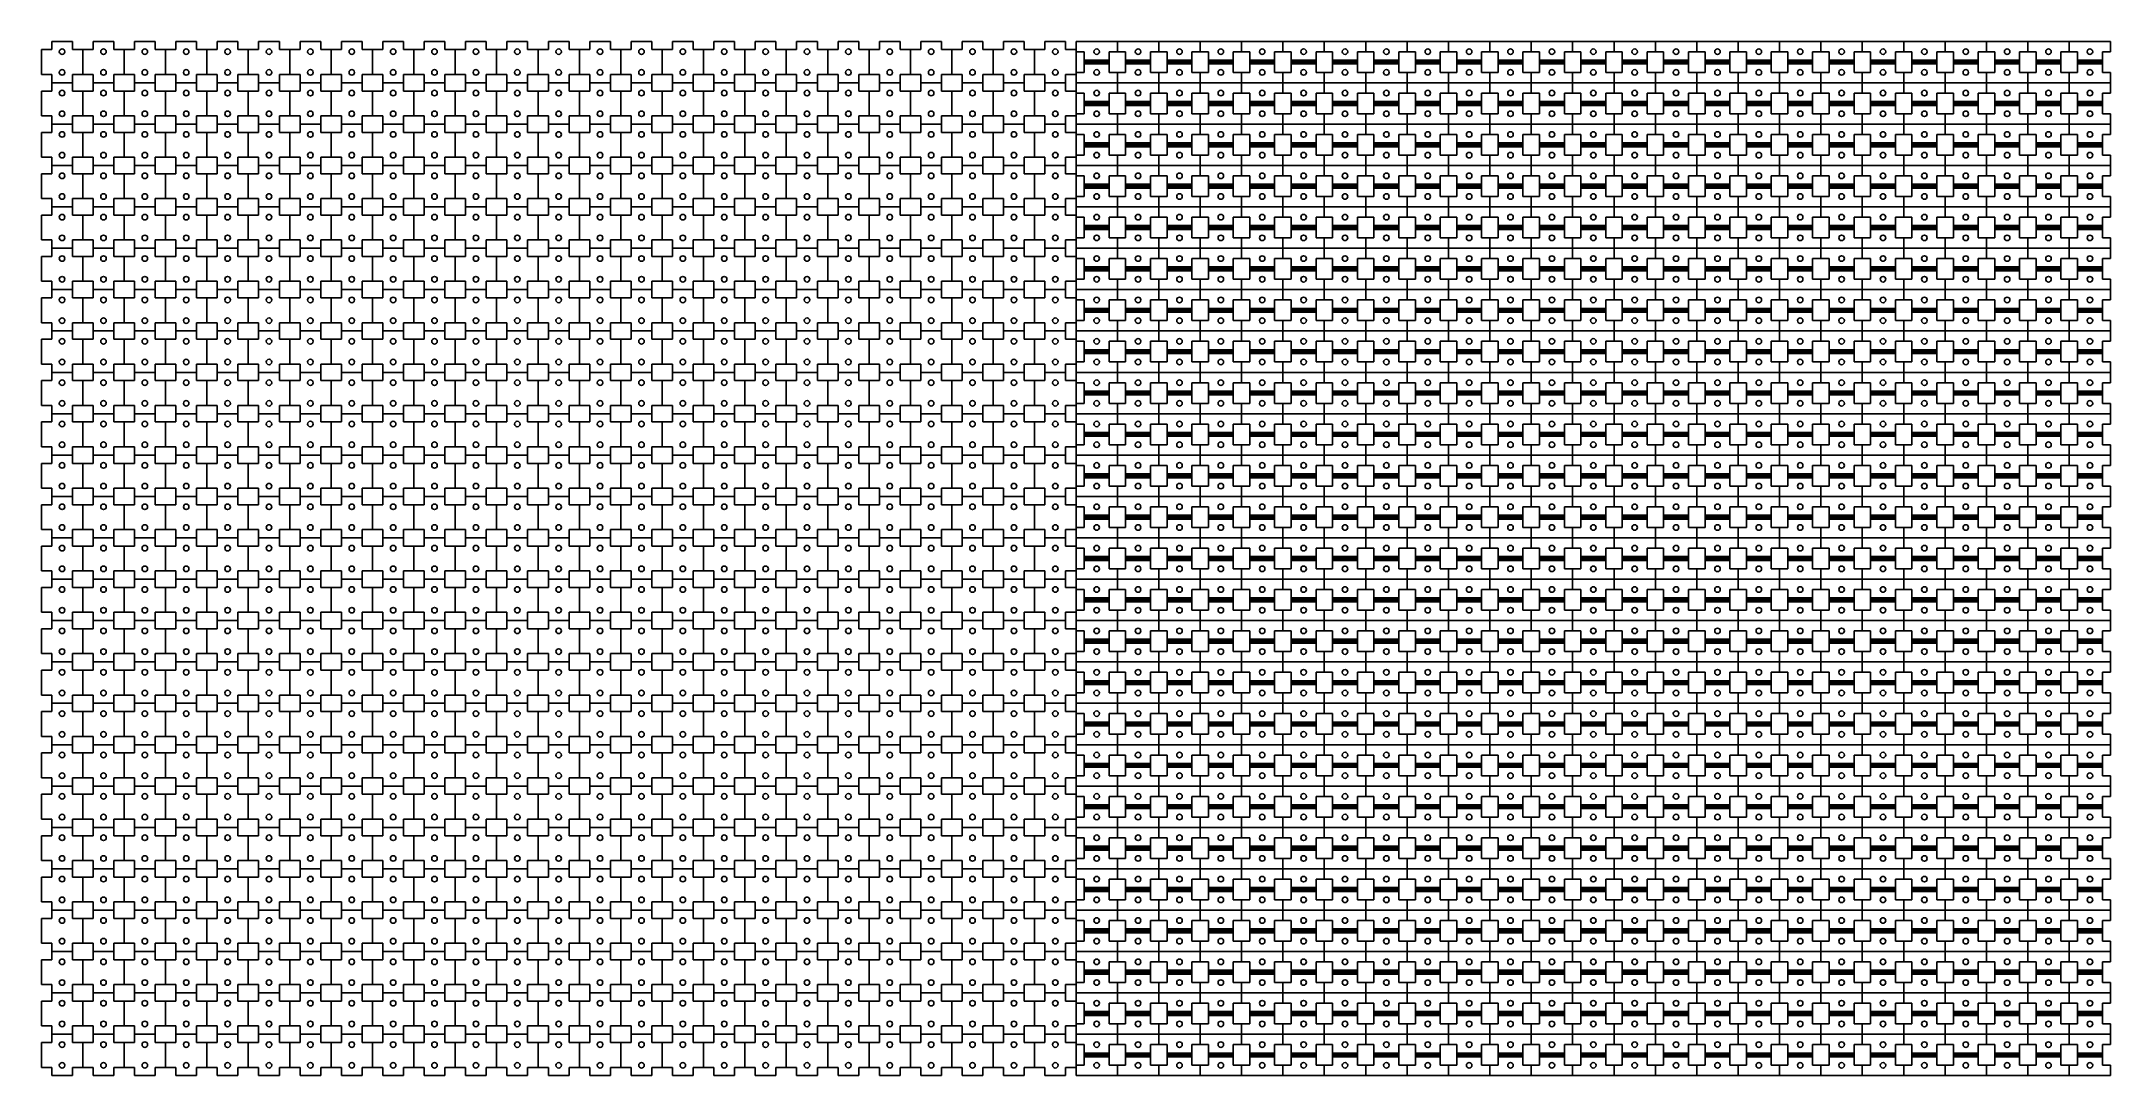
# Model space of a CAD drawing. Header units: millimetres. Extents: x 0 to 1500, y 0 to 750.
import ezdxf

# ---------------------------------------------------------------- set-up
doc = ezdxf.new("R2010")
doc.units = ezdxf.units.MM

msp = doc.modelspace()

# ---------------------------------------------------------------- hatches: boundary and pattern name
for points in [[(774, 737), (774, 733), (756, 733), (756, 737)], [(804, 737), (804, 733), (786, 733), (786, 737)], [(834, 737), (834, 733), (816, 733), (816, 737)], [(864, 737), (864, 733), (846, 733), (846, 737)], [(894, 737), (894, 733), (876, 733), (876, 737)], [(924, 737), (924, 733), (906, 733), (906, 737)], [(954, 737), (954, 733), (936, 733), (936, 737)], [(984, 737), (984, 733), (966, 733), (966, 737)], [(1014, 737), (1014, 733), (996, 733), (996, 737)], [(1044, 737), (1044, 733), (1026, 733), (1026, 737)], [(1074, 737), (1074, 733), (1056, 733), (1056, 737)], [(1104, 737), (1104, 733), (1086, 733), (1086, 737)], [(1134, 737), (1134, 733), (1116, 733), (1116, 737)], [(1164, 737), (1164, 733), (1146, 733), (1146, 737)], [(1194, 737), (1194, 733), (1176, 733), (1176, 737)], [(1224, 737), (1224, 733), (1206, 733), (1206, 737)], [(1254, 737), (1254, 733), (1236, 733), (1236, 737)], [(1284, 737), (1284, 733), (1266, 733), (1266, 737)], [(1314, 737), (1314, 733), (1296, 733), (1296, 737)], [(1344, 737), (1344, 733), (1326, 733), (1326, 737)], [(1374, 737), (1374, 733), (1356, 733), (1356, 737)], [(1404, 737), (1404, 733), (1386, 733), (1386, 737)], [(1434, 737), (1434, 733), (1416, 733), (1416, 737)], [(1464, 737), (1464, 733), (1446, 733), (1446, 737)], [(1494, 737), (1494, 733), (1476, 733), (1476, 737)], [(774, 707), (774, 703), (756, 703), (756, 707)], [(804, 707), (804, 703), (786, 703), (786, 707)], [(834, 707), (834, 703), (816, 703), (816, 707)], [(864, 707), (864, 703), (846, 703), (846, 707)], [(894, 707), (894, 703), (876, 703), (876, 707)], [(924, 707), (924, 703), (906, 703), (906, 707)], [(954, 707), (954, 703), (936, 703), (936, 707)], [(984, 707), (984, 703), (966, 703), (966, 707)], [(1014, 707), (1014, 703), (996, 703), (996, 707)], [(1044, 707), (1044, 703), (1026, 703), (1026, 707)], [(1074, 707), (1074, 703), (1056, 703), (1056, 707)], [(1104, 707), (1104, 703), (1086, 703), (1086, 707)], [(1134, 707), (1134, 703), (1116, 703), (1116, 707)], [(1164, 707), (1164, 703), (1146, 703), (1146, 707)], [(1194, 707), (1194, 703), (1176, 703), (1176, 707)], [(1224, 707), (1224, 703), (1206, 703), (1206, 707)], [(1254, 707), (1254, 703), (1236, 703), (1236, 707)], [(1284, 707), (1284, 703), (1266, 703), (1266, 707)], [(1314, 707), (1314, 703), (1296, 703), (1296, 707)], [(1344, 707), (1344, 703), (1326, 703), (1326, 707)], [(1374, 707), (1374, 703), (1356, 703), (1356, 707)], [(1404, 707), (1404, 703), (1386, 703), (1386, 707)], [(1434, 707), (1434, 703), (1416, 703), (1416, 707)], [(1464, 707), (1464, 703), (1446, 703), (1446, 707)], [(1494, 707), (1494, 703), (1476, 703), (1476, 707)], [(774, 677), (774, 673), (756, 673), (756, 677)], [(804, 677), (804, 673), (786, 673), (786, 677)], [(834, 677), (834, 673), (816, 673), (816, 677)], [(864, 677), (864, 673), (846, 673), (846, 677)], [(894, 677), (894, 673), (876, 673), (876, 677)], [(924, 677), (924, 673), (906, 673), (906, 677)], [(954, 677), (954, 673), (936, 673), (936, 677)], [(984, 677), (984, 673), (966, 673), (966, 677)], [(1014, 677), (1014, 673), (996, 673), (996, 677)], [(1044, 677), (1044, 673), (1026, 673), (1026, 677)], [(1074, 677), (1074, 673), (1056, 673), (1056, 677)], [(1104, 677), (1104, 673), (1086, 673), (1086, 677)], [(1134, 677), (1134, 673), (1116, 673), (1116, 677)], [(1164, 677), (1164, 673), (1146, 673), (1146, 677)], [(1194, 677), (1194, 673), (1176, 673), (1176, 677)], [(1224, 677), (1224, 673), (1206, 673), (1206, 677)], [(1254, 677), (1254, 673), (1236, 673), (1236, 677)], [(1284, 677), (1284, 673), (1266, 673), (1266, 677)], [(1314, 677), (1314, 673), (1296, 673), (1296, 677)], [(1344, 677), (1344, 673), (1326, 673), (1326, 677)], [(1374, 677), (1374, 673), (1356, 673), (1356, 677)], [(1404, 677), (1404, 673), (1386, 673), (1386, 677)], [(1434, 677), (1434, 673), (1416, 673), (1416, 677)], [(1464, 677), (1464, 673), (1446, 673), (1446, 677)], [(1494, 677), (1494, 673), (1476, 673), (1476, 677)], [(774, 647), (774, 643), (756, 643), (756, 647)], [(804, 647), (804, 643), (786, 643), (786, 647)], [(834, 647), (834, 643), (816, 643), (816, 647)], [(864, 647), (864, 643), (846, 643), (846, 647)], [(894, 647), (894, 643), (876, 643), (876, 647)], [(924, 647), (924, 643), (906, 643), (906, 647)], [(954, 647), (954, 643), (936, 643), (936, 647)], [(984, 647), (984, 643), (966, 643), (966, 647)], [(1014, 647), (1014, 643), (996, 643), (996, 647)], [(1044, 647), (1044, 643), (1026, 643), (1026, 647)], [(1074, 647), (1074, 643), (1056, 643), (1056, 647)], [(1104, 647), (1104, 643), (1086, 643), (1086, 647)], [(1134, 647), (1134, 643), (1116, 643), (1116, 647)], [(1164, 647), (1164, 643), (1146, 643), (1146, 647)], [(1194, 647), (1194, 643), (1176, 643), (1176, 647)], [(1224, 647), (1224, 643), (1206, 643), (1206, 647)], [(1254, 647), (1254, 643), (1236, 643), (1236, 647)], [(1284, 647), (1284, 643), (1266, 643), (1266, 647)], [(1314, 647), (1314, 643), (1296, 643), (1296, 647)], [(1344, 647), (1344, 643), (1326, 643), (1326, 647)], [(1374, 647), (1374, 643), (1356, 643), (1356, 647)], [(1404, 647), (1404, 643), (1386, 643), (1386, 647)], [(1434, 647), (1434, 643), (1416, 643), (1416, 647)], [(1464, 647), (1464, 643), (1446, 643), (1446, 647)], [(1494, 647), (1494, 643), (1476, 643), (1476, 647)], [(774, 617), (774, 613), (756, 613), (756, 617)], [(804, 617), (804, 613), (786, 613), (786, 617)], [(834, 617), (834, 613), (816, 613), (816, 617)], [(864, 617), (864, 613), (846, 613), (846, 617)], [(894, 617), (894, 613), (876, 613), (876, 617)], [(924, 617), (924, 613), (906, 613), (906, 617)], [(954, 617), (954, 613), (936, 613), (936, 617)], [(984, 617), (984, 613), (966, 613), (966, 617)], [(1014, 617), (1014, 613), (996, 613), (996, 617)], [(1044, 617), (1044, 613), (1026, 613), (1026, 617)], [(1074, 617), (1074, 613), (1056, 613), (1056, 617)], [(1104, 617), (1104, 613), (1086, 613), (1086, 617)], [(1134, 617), (1134, 613), (1116, 613), (1116, 617)], [(1164, 617), (1164, 613), (1146, 613), (1146, 617)], [(1194, 617), (1194, 613), (1176, 613), (1176, 617)], [(1224, 617), (1224, 613), (1206, 613), (1206, 617)], [(1254, 617), (1254, 613), (1236, 613), (1236, 617)], [(1284, 617), (1284, 613), (1266, 613), (1266, 617)], [(1314, 617), (1314, 613), (1296, 613), (1296, 617)], [(1344, 617), (1344, 613), (1326, 613), (1326, 617)], [(1374, 617), (1374, 613), (1356, 613), (1356, 617)], [(1404, 617), (1404, 613), (1386, 613), (1386, 617)], [(1434, 617), (1434, 613), (1416, 613), (1416, 617)], [(1464, 617), (1464, 613), (1446, 613), (1446, 617)], [(1494, 617), (1494, 613), (1476, 613), (1476, 617)], [(774, 587), (774, 583), (756, 583), (756, 587)], [(804, 587), (804, 583), (786, 583), (786, 587)], [(834, 587), (834, 583), (816, 583), (816, 587)], [(864, 587), (864, 583), (846, 583), (846, 587)], [(894, 587), (894, 583), (876, 583), (876, 587)], [(924, 587), (924, 583), (906, 583), (906, 587)], [(954, 587), (954, 583), (936, 583), (936, 587)], [(984, 587), (984, 583), (966, 583), (966, 587)], [(1014, 587), (1014, 583), (996, 583), (996, 587)], [(1044, 587), (1044, 583), (1026, 583), (1026, 587)], [(1074, 587), (1074, 583), (1056, 583), (1056, 587)], [(1104, 587), (1104, 583), (1086, 583), (1086, 587)], [(1134, 587), (1134, 583), (1116, 583), (1116, 587)], [(1164, 587), (1164, 583), (1146, 583), (1146, 587)], [(1194, 587), (1194, 583), (1176, 583), (1176, 587)], [(1224, 587), (1224, 583), (1206, 583), (1206, 587)], [(1254, 587), (1254, 583), (1236, 583), (1236, 587)], [(1284, 587), (1284, 583), (1266, 583), (1266, 587)], [(1314, 587), (1314, 583), (1296, 583), (1296, 587)], [(1344, 587), (1344, 583), (1326, 583), (1326, 587)], [(1374, 587), (1374, 583), (1356, 583), (1356, 587)], [(1404, 587), (1404, 583), (1386, 583), (1386, 587)], [(1434, 587), (1434, 583), (1416, 583), (1416, 587)], [(1464, 587), (1464, 583), (1446, 583), (1446, 587)], [(1494, 587), (1494, 583), (1476, 583), (1476, 587)], [(774, 557), (774, 553), (756, 553), (756, 557)], [(804, 557), (804, 553), (786, 553), (786, 557)], [(834, 557), (834, 553), (816, 553), (816, 557)], [(864, 557), (864, 553), (846, 553), (846, 557)], [(894, 557), (894, 553), (876, 553), (876, 557)], [(924, 557), (924, 553), (906, 553), (906, 557)], [(954, 557), (954, 553), (936, 553), (936, 557)], [(984, 557), (984, 553), (966, 553), (966, 557)], [(1014, 557), (1014, 553), (996, 553), (996, 557)], [(1044, 557), (1044, 553), (1026, 553), (1026, 557)], [(1074, 557), (1074, 553), (1056, 553), (1056, 557)], [(1104, 557), (1104, 553), (1086, 553), (1086, 557)], [(1134, 557), (1134, 553), (1116, 553), (1116, 557)], [(1164, 557), (1164, 553), (1146, 553), (1146, 557)], [(1194, 557), (1194, 553), (1176, 553), (1176, 557)], [(1224, 557), (1224, 553), (1206, 553), (1206, 557)], [(1254, 557), (1254, 553), (1236, 553), (1236, 557)], [(1284, 557), (1284, 553), (1266, 553), (1266, 557)], [(1314, 557), (1314, 553), (1296, 553), (1296, 557)], [(1344, 557), (1344, 553), (1326, 553), (1326, 557)], [(1374, 557), (1374, 553), (1356, 553), (1356, 557)], [(1404, 557), (1404, 553), (1386, 553), (1386, 557)], [(1434, 557), (1434, 553), (1416, 553), (1416, 557)], [(1464, 557), (1464, 553), (1446, 553), (1446, 557)], [(1494, 557), (1494, 553), (1476, 553), (1476, 557)], [(774, 527), (774, 523), (756, 523), (756, 527)], [(804, 527), (804, 523), (786, 523), (786, 527)], [(834, 527), (834, 523), (816, 523), (816, 527)], [(864, 527), (864, 523), (846, 523), (846, 527)], [(894, 527), (894, 523), (876, 523), (876, 527)], [(924, 527), (924, 523), (906, 523), (906, 527)], [(954, 527), (954, 523), (936, 523), (936, 527)], [(984, 527), (984, 523), (966, 523), (966, 527)], [(1014, 527), (1014, 523), (996, 523), (996, 527)], [(1044, 527), (1044, 523), (1026, 523), (1026, 527)], [(1074, 527), (1074, 523), (1056, 523), (1056, 527)], [(1104, 527), (1104, 523), (1086, 523), (1086, 527)], [(1134, 527), (1134, 523), (1116, 523), (1116, 527)], [(1164, 527), (1164, 523), (1146, 523), (1146, 527)], [(1194, 527), (1194, 523), (1176, 523), (1176, 527)], [(1224, 527), (1224, 523), (1206, 523), (1206, 527)], [(1254, 527), (1254, 523), (1236, 523), (1236, 527)], [(1284, 527), (1284, 523), (1266, 523), (1266, 527)], [(1314, 527), (1314, 523), (1296, 523), (1296, 527)], [(1344, 527), (1344, 523), (1326, 523), (1326, 527)], [(1374, 527), (1374, 523), (1356, 523), (1356, 527)], [(1404, 527), (1404, 523), (1386, 523), (1386, 527)], [(1434, 527), (1434, 523), (1416, 523), (1416, 527)], [(1464, 527), (1464, 523), (1446, 523), (1446, 527)], [(1494, 527), (1494, 523), (1476, 523), (1476, 527)], [(774, 497), (774, 493), (756, 493), (756, 497)], [(804, 497), (804, 493), (786, 493), (786, 497)], [(834, 497), (834, 493), (816, 493), (816, 497)], [(864, 497), (864, 493), (846, 493), (846, 497)], [(894, 497), (894, 493), (876, 493), (876, 497)], [(924, 497), (924, 493), (906, 493), (906, 497)], [(954, 497), (954, 493), (936, 493), (936, 497)], [(984, 497), (984, 493), (966, 493), (966, 497)], [(1014, 497), (1014, 493), (996, 493), (996, 497)], [(1044, 497), (1044, 493), (1026, 493), (1026, 497)], [(1074, 497), (1074, 493), (1056, 493), (1056, 497)], [(1104, 497), (1104, 493), (1086, 493), (1086, 497)], [(1134, 497), (1134, 493), (1116, 493), (1116, 497)], [(1164, 497), (1164, 493), (1146, 493), (1146, 497)], [(1194, 497), (1194, 493), (1176, 493), (1176, 497)], [(1224, 497), (1224, 493), (1206, 493), (1206, 497)], [(1254, 497), (1254, 493), (1236, 493), (1236, 497)], [(1284, 497), (1284, 493), (1266, 493), (1266, 497)], [(1314, 497), (1314, 493), (1296, 493), (1296, 497)], [(1344, 497), (1344, 493), (1326, 493), (1326, 497)], [(1374, 497), (1374, 493), (1356, 493), (1356, 497)], [(1404, 497), (1404, 493), (1386, 493), (1386, 497)], [(1434, 497), (1434, 493), (1416, 493), (1416, 497)], [(1464, 497), (1464, 493), (1446, 493), (1446, 497)], [(1494, 497), (1494, 493), (1476, 493), (1476, 497)], [(774, 467), (774, 463), (756, 463), (756, 467)], [(804, 467), (804, 463), (786, 463), (786, 467)], [(834, 467), (834, 463), (816, 463), (816, 467)], [(864, 467), (864, 463), (846, 463), (846, 467)], [(894, 467), (894, 463), (876, 463), (876, 467)], [(924, 467), (924, 463), (906, 463), (906, 467)], [(954, 467), (954, 463), (936, 463), (936, 467)], [(984, 467), (984, 463), (966, 463), (966, 467)], [(1014, 467), (1014, 463), (996, 463), (996, 467)], [(1044, 467), (1044, 463), (1026, 463), (1026, 467)], [(1074, 467), (1074, 463), (1056, 463), (1056, 467)], [(1104, 467), (1104, 463), (1086, 463), (1086, 467)], [(1134, 467), (1134, 463), (1116, 463), (1116, 467)], [(1164, 467), (1164, 463), (1146, 463), (1146, 467)], [(1194, 467), (1194, 463), (1176, 463), (1176, 467)], [(1224, 467), (1224, 463), (1206, 463), (1206, 467)], [(1254, 467), (1254, 463), (1236, 463), (1236, 467)], [(1284, 467), (1284, 463), (1266, 463), (1266, 467)], [(1314, 467), (1314, 463), (1296, 463), (1296, 467)], [(1344, 467), (1344, 463), (1326, 463), (1326, 467)], [(1374, 467), (1374, 463), (1356, 463), (1356, 467)], [(1404, 467), (1404, 463), (1386, 463), (1386, 467)], [(1434, 467), (1434, 463), (1416, 463), (1416, 467)], [(1464, 467), (1464, 463), (1446, 463), (1446, 467)], [(1494, 467), (1494, 463), (1476, 463), (1476, 467)], [(774, 437), (774, 433), (756, 433), (756, 437)], [(804, 437), (804, 433), (786, 433), (786, 437)], [(834, 437), (834, 433), (816, 433), (816, 437)], [(864, 437), (864, 433), (846, 433), (846, 437)], [(894, 437), (894, 433), (876, 433), (876, 437)], [(924, 437), (924, 433), (906, 433), (906, 437)], [(954, 437), (954, 433), (936, 433), (936, 437)], [(984, 437), (984, 433), (966, 433), (966, 437)], [(1014, 437), (1014, 433), (996, 433), (996, 437)], [(1044, 437), (1044, 433), (1026, 433), (1026, 437)], [(1074, 437), (1074, 433), (1056, 433), (1056, 437)], [(1104, 437), (1104, 433), (1086, 433), (1086, 437)], [(1134, 437), (1134, 433), (1116, 433), (1116, 437)], [(1164, 437), (1164, 433), (1146, 433), (1146, 437)], [(1194, 437), (1194, 433), (1176, 433), (1176, 437)], [(1224, 437), (1224, 433), (1206, 433), (1206, 437)], [(1254, 437), (1254, 433), (1236, 433), (1236, 437)], [(1284, 437), (1284, 433), (1266, 433), (1266, 437)], [(1314, 437), (1314, 433), (1296, 433), (1296, 437)], [(1344, 437), (1344, 433), (1326, 433), (1326, 437)], [(1374, 437), (1374, 433), (1356, 433), (1356, 437)], [(1404, 437), (1404, 433), (1386, 433), (1386, 437)], [(1434, 437), (1434, 433), (1416, 433), (1416, 437)], [(1464, 437), (1464, 433), (1446, 433), (1446, 437)], [(1494, 437), (1494, 433), (1476, 433), (1476, 437)], [(774, 407), (774, 403), (756, 403), (756, 407)], [(804, 407), (804, 403), (786, 403), (786, 407)], [(834, 407), (834, 403), (816, 403), (816, 407)], [(864, 407), (864, 403), (846, 403), (846, 407)], [(894, 407), (894, 403), (876, 403), (876, 407)], [(924, 407), (924, 403), (906, 403), (906, 407)], [(954, 407), (954, 403), (936, 403), (936, 407)], [(984, 407), (984, 403), (966, 403), (966, 407)], [(1014, 407), (1014, 403), (996, 403), (996, 407)], [(1044, 407), (1044, 403), (1026, 403), (1026, 407)], [(1074, 407), (1074, 403), (1056, 403), (1056, 407)], [(1104, 407), (1104, 403), (1086, 403), (1086, 407)], [(1134, 407), (1134, 403), (1116, 403), (1116, 407)], [(1164, 407), (1164, 403), (1146, 403), (1146, 407)], [(1194, 407), (1194, 403), (1176, 403), (1176, 407)], [(1224, 407), (1224, 403), (1206, 403), (1206, 407)], [(1254, 407), (1254, 403), (1236, 403), (1236, 407)], [(1284, 407), (1284, 403), (1266, 403), (1266, 407)], [(1314, 407), (1314, 403), (1296, 403), (1296, 407)], [(1344, 407), (1344, 403), (1326, 403), (1326, 407)], [(1374, 407), (1374, 403), (1356, 403), (1356, 407)], [(1404, 407), (1404, 403), (1386, 403), (1386, 407)], [(1434, 407), (1434, 403), (1416, 403), (1416, 407)], [(1464, 407), (1464, 403), (1446, 403), (1446, 407)], [(1494, 407), (1494, 403), (1476, 403), (1476, 407)], [(774, 377), (774, 373), (756, 373), (756, 377)], [(804, 377), (804, 373), (786, 373), (786, 377)], [(834, 377), (834, 373), (816, 373), (816, 377)], [(864, 377), (864, 373), (846, 373), (846, 377)], [(894, 377), (894, 373), (876, 373), (876, 377)], [(924, 377), (924, 373), (906, 373), (906, 377)], [(954, 377), (954, 373), (936, 373), (936, 377)], [(984, 377), (984, 373), (966, 373), (966, 377)], [(1014, 377), (1014, 373), (996, 373), (996, 377)], [(1044, 377), (1044, 373), (1026, 373), (1026, 377)], [(1074, 377), (1074, 373), (1056, 373), (1056, 377)], [(1104, 377), (1104, 373), (1086, 373), (1086, 377)], [(1134, 377), (1134, 373), (1116, 373), (1116, 377)], [(1164, 377), (1164, 373), (1146, 373), (1146, 377)], [(1194, 377), (1194, 373), (1176, 373), (1176, 377)], [(1224, 377), (1224, 373), (1206, 373), (1206, 377)], [(1254, 377), (1254, 373), (1236, 373), (1236, 377)], [(1284, 377), (1284, 373), (1266, 373), (1266, 377)], [(1314, 377), (1314, 373), (1296, 373), (1296, 377)], [(1344, 377), (1344, 373), (1326, 373), (1326, 377)], [(1374, 377), (1374, 373), (1356, 373), (1356, 377)], [(1404, 377), (1404, 373), (1386, 373), (1386, 377)], [(1434, 377), (1434, 373), (1416, 373), (1416, 377)], [(1464, 377), (1464, 373), (1446, 373), (1446, 377)], [(1494, 377), (1494, 373), (1476, 373), (1476, 377)], [(774, 347), (774, 343), (756, 343), (756, 347)], [(804, 347), (804, 343), (786, 343), (786, 347)], [(834, 347), (834, 343), (816, 343), (816, 347)], [(864, 347), (864, 343), (846, 343), (846, 347)], [(894, 347), (894, 343), (876, 343), (876, 347)], [(924, 347), (924, 343), (906, 343), (906, 347)], [(954, 347), (954, 343), (936, 343), (936, 347)], [(984, 347), (984, 343), (966, 343), (966, 347)], [(1014, 347), (1014, 343), (996, 343), (996, 347)], [(1044, 347), (1044, 343), (1026, 343), (1026, 347)], [(1074, 347), (1074, 343), (1056, 343), (1056, 347)], [(1104, 347), (1104, 343), (1086, 343), (1086, 347)], [(1134, 347), (1134, 343), (1116, 343), (1116, 347)], [(1164, 347), (1164, 343), (1146, 343), (1146, 347)], [(1194, 347), (1194, 343), (1176, 343), (1176, 347)], [(1224, 347), (1224, 343), (1206, 343), (1206, 347)], [(1254, 347), (1254, 343), (1236, 343), (1236, 347)], [(1284, 347), (1284, 343), (1266, 343), (1266, 347)], [(1314, 347), (1314, 343), (1296, 343), (1296, 347)], [(1344, 347), (1344, 343), (1326, 343), (1326, 347)], [(1374, 347), (1374, 343), (1356, 343), (1356, 347)], [(1404, 347), (1404, 343), (1386, 343), (1386, 347)], [(1434, 347), (1434, 343), (1416, 343), (1416, 347)], [(1464, 347), (1464, 343), (1446, 343), (1446, 347)], [(1494, 347), (1494, 343), (1476, 343), (1476, 347)], [(774, 317), (774, 313), (756, 313), (756, 317)], [(804, 317), (804, 313), (786, 313), (786, 317)], [(834, 317), (834, 313), (816, 313), (816, 317)], [(864, 317), (864, 313), (846, 313), (846, 317)], [(894, 317), (894, 313), (876, 313), (876, 317)], [(924, 317), (924, 313), (906, 313), (906, 317)], [(954, 317), (954, 313), (936, 313), (936, 317)], [(984, 317), (984, 313), (966, 313), (966, 317)], [(1014, 317), (1014, 313), (996, 313), (996, 317)], [(1044, 317), (1044, 313), (1026, 313), (1026, 317)], [(1074, 317), (1074, 313), (1056, 313), (1056, 317)], [(1104, 317), (1104, 313), (1086, 313), (1086, 317)], [(1134, 317), (1134, 313), (1116, 313), (1116, 317)], [(1164, 317), (1164, 313), (1146, 313), (1146, 317)], [(1194, 317), (1194, 313), (1176, 313), (1176, 317)], [(1224, 317), (1224, 313), (1206, 313), (1206, 317)], [(1254, 317), (1254, 313), (1236, 313), (1236, 317)], [(1284, 317), (1284, 313), (1266, 313), (1266, 317)], [(1314, 317), (1314, 313), (1296, 313), (1296, 317)], [(1344, 317), (1344, 313), (1326, 313), (1326, 317)], [(1374, 317), (1374, 313), (1356, 313), (1356, 317)], [(1404, 317), (1404, 313), (1386, 313), (1386, 317)], [(1434, 317), (1434, 313), (1416, 313), (1416, 317)], [(1464, 317), (1464, 313), (1446, 313), (1446, 317)], [(1494, 317), (1494, 313), (1476, 313), (1476, 317)], [(774, 287), (774, 283), (756, 283), (756, 287)], [(804, 287), (804, 283), (786, 283), (786, 287)], [(834, 287), (834, 283), (816, 283), (816, 287)], [(864, 287), (864, 283), (846, 283), (846, 287)], [(894, 287), (894, 283), (876, 283), (876, 287)], [(924, 287), (924, 283), (906, 283), (906, 287)], [(954, 287), (954, 283), (936, 283), (936, 287)], [(984, 287), (984, 283), (966, 283), (966, 287)], [(1014, 287), (1014, 283), (996, 283), (996, 287)], [(1044, 287), (1044, 283), (1026, 283), (1026, 287)], [(1074, 287), (1074, 283), (1056, 283), (1056, 287)], [(1104, 287), (1104, 283), (1086, 283), (1086, 287)], [(1134, 287), (1134, 283), (1116, 283), (1116, 287)], [(1164, 287), (1164, 283), (1146, 283), (1146, 287)], [(1194, 287), (1194, 283), (1176, 283), (1176, 287)], [(1224, 287), (1224, 283), (1206, 283), (1206, 287)], [(1254, 287), (1254, 283), (1236, 283), (1236, 287)], [(1284, 287), (1284, 283), (1266, 283), (1266, 287)], [(1314, 287), (1314, 283), (1296, 283), (1296, 287)], [(1344, 287), (1344, 283), (1326, 283), (1326, 287)], [(1374, 287), (1374, 283), (1356, 283), (1356, 287)], [(1404, 287), (1404, 283), (1386, 283), (1386, 287)], [(1434, 287), (1434, 283), (1416, 283), (1416, 287)], [(1464, 287), (1464, 283), (1446, 283), (1446, 287)], [(1494, 287), (1494, 283), (1476, 283), (1476, 287)], [(774, 257), (774, 253), (756, 253), (756, 257)], [(804, 257), (804, 253), (786, 253), (786, 257)], [(834, 257), (834, 253), (816, 253), (816, 257)], [(864, 257), (864, 253), (846, 253), (846, 257)], [(894, 257), (894, 253), (876, 253), (876, 257)], [(924, 257), (924, 253), (906, 253), (906, 257)], [(954, 257), (954, 253), (936, 253), (936, 257)], [(984, 257), (984, 253), (966, 253), (966, 257)], [(1014, 257), (1014, 253), (996, 253), (996, 257)], [(1044, 257), (1044, 253), (1026, 253), (1026, 257)], [(1074, 257), (1074, 253), (1056, 253), (1056, 257)], [(1104, 257), (1104, 253), (1086, 253), (1086, 257)], [(1134, 257), (1134, 253), (1116, 253), (1116, 257)], [(1164, 257), (1164, 253), (1146, 253), (1146, 257)], [(1194, 257), (1194, 253), (1176, 253), (1176, 257)], [(1224, 257), (1224, 253), (1206, 253), (1206, 257)], [(1254, 257), (1254, 253), (1236, 253), (1236, 257)], [(1284, 257), (1284, 253), (1266, 253), (1266, 257)], [(1314, 257), (1314, 253), (1296, 253), (1296, 257)], [(1344, 257), (1344, 253), (1326, 253), (1326, 257)], [(1374, 257), (1374, 253), (1356, 253), (1356, 257)], [(1404, 257), (1404, 253), (1386, 253), (1386, 257)], [(1434, 257), (1434, 253), (1416, 253), (1416, 257)], [(1464, 257), (1464, 253), (1446, 253), (1446, 257)], [(1494, 257), (1494, 253), (1476, 253), (1476, 257)], [(774, 227), (774, 223), (756, 223), (756, 227)], [(804, 227), (804, 223), (786, 223), (786, 227)], [(834, 227), (834, 223), (816, 223), (816, 227)], [(864, 227), (864, 223), (846, 223), (846, 227)], [(894, 227), (894, 223), (876, 223), (876, 227)], [(924, 227), (924, 223), (906, 223), (906, 227)], [(954, 227), (954, 223), (936, 223), (936, 227)], [(984, 227), (984, 223), (966, 223), (966, 227)], [(1014, 227), (1014, 223), (996, 223), (996, 227)], [(1044, 227), (1044, 223), (1026, 223), (1026, 227)], [(1074, 227), (1074, 223), (1056, 223), (1056, 227)], [(1104, 227), (1104, 223), (1086, 223), (1086, 227)], [(1134, 227), (1134, 223), (1116, 223), (1116, 227)], [(1164, 227), (1164, 223), (1146, 223), (1146, 227)], [(1194, 227), (1194, 223), (1176, 223), (1176, 227)], [(1224, 227), (1224, 223), (1206, 223), (1206, 227)], [(1254, 227), (1254, 223), (1236, 223), (1236, 227)], [(1284, 227), (1284, 223), (1266, 223), (1266, 227)], [(1314, 227), (1314, 223), (1296, 223), (1296, 227)], [(1344, 227), (1344, 223), (1326, 223), (1326, 227)], [(1374, 227), (1374, 223), (1356, 223), (1356, 227)], [(1404, 227), (1404, 223), (1386, 223), (1386, 227)], [(1434, 227), (1434, 223), (1416, 223), (1416, 227)], [(1464, 227), (1464, 223), (1446, 223), (1446, 227)], [(1494, 227), (1494, 223), (1476, 223), (1476, 227)], [(774, 197), (774, 193), (756, 193), (756, 197)], [(804, 197), (804, 193), (786, 193), (786, 197)], [(834, 197), (834, 193), (816, 193), (816, 197)], [(864, 197), (864, 193), (846, 193), (846, 197)], [(894, 197), (894, 193), (876, 193), (876, 197)], [(924, 197), (924, 193), (906, 193), (906, 197)], [(954, 197), (954, 193), (936, 193), (936, 197)], [(984, 197), (984, 193), (966, 193), (966, 197)], [(1014, 197), (1014, 193), (996, 193), (996, 197)], [(1044, 197), (1044, 193), (1026, 193), (1026, 197)], [(1074, 197), (1074, 193), (1056, 193), (1056, 197)], [(1104, 197), (1104, 193), (1086, 193), (1086, 197)], [(1134, 197), (1134, 193), (1116, 193), (1116, 197)], [(1164, 197), (1164, 193), (1146, 193), (1146, 197)], [(1194, 197), (1194, 193), (1176, 193), (1176, 197)], [(1224, 197), (1224, 193), (1206, 193), (1206, 197)], [(1254, 197), (1254, 193), (1236, 193), (1236, 197)], [(1284, 197), (1284, 193), (1266, 193), (1266, 197)], [(1314, 197), (1314, 193), (1296, 193), (1296, 197)], [(1344, 197), (1344, 193), (1326, 193), (1326, 197)], [(1374, 197), (1374, 193), (1356, 193), (1356, 197)], [(1404, 197), (1404, 193), (1386, 193), (1386, 197)], [(1434, 197), (1434, 193), (1416, 193), (1416, 197)], [(1464, 197), (1464, 193), (1446, 193), (1446, 197)], [(1494, 197), (1494, 193), (1476, 193), (1476, 197)], [(774, 167), (774, 163), (756, 163), (756, 167)], [(804, 167), (804, 163), (786, 163), (786, 167)], [(834, 167), (834, 163), (816, 163), (816, 167)], [(864, 167), (864, 163), (846, 163), (846, 167)], [(894, 167), (894, 163), (876, 163), (876, 167)], [(924, 167), (924, 163), (906, 163), (906, 167)], [(954, 167), (954, 163), (936, 163), (936, 167)], [(984, 167), (984, 163), (966, 163), (966, 167)], [(1014, 167), (1014, 163), (996, 163), (996, 167)], [(1044, 167), (1044, 163), (1026, 163), (1026, 167)], [(1074, 167), (1074, 163), (1056, 163), (1056, 167)], [(1104, 167), (1104, 163), (1086, 163), (1086, 167)], [(1134, 167), (1134, 163), (1116, 163), (1116, 167)], [(1164, 167), (1164, 163), (1146, 163), (1146, 167)], [(1194, 167), (1194, 163), (1176, 163), (1176, 167)], [(1224, 167), (1224, 163), (1206, 163), (1206, 167)], [(1254, 167), (1254, 163), (1236, 163), (1236, 167)], [(1284, 167), (1284, 163), (1266, 163), (1266, 167)], [(1314, 167), (1314, 163), (1296, 163), (1296, 167)], [(1344, 167), (1344, 163), (1326, 163), (1326, 167)], [(1374, 167), (1374, 163), (1356, 163), (1356, 167)], [(1404, 167), (1404, 163), (1386, 163), (1386, 167)], [(1434, 167), (1434, 163), (1416, 163), (1416, 167)], [(1464, 167), (1464, 163), (1446, 163), (1446, 167)], [(1494, 167), (1494, 163), (1476, 163), (1476, 167)], [(774, 137), (774, 133), (756, 133), (756, 137)], [(804, 137), (804, 133), (786, 133), (786, 137)], [(834, 137), (834, 133), (816, 133), (816, 137)], [(864, 137), (864, 133), (846, 133), (846, 137)], [(894, 137), (894, 133), (876, 133), (876, 137)], [(924, 137), (924, 133), (906, 133), (906, 137)], [(954, 137), (954, 133), (936, 133), (936, 137)], [(984, 137), (984, 133), (966, 133), (966, 137)], [(1014, 137), (1014, 133), (996, 133), (996, 137)], [(1044, 137), (1044, 133), (1026, 133), (1026, 137)], [(1074, 137), (1074, 133), (1056, 133), (1056, 137)], [(1104, 137), (1104, 133), (1086, 133), (1086, 137)], [(1134, 137), (1134, 133), (1116, 133), (1116, 137)], [(1164, 137), (1164, 133), (1146, 133), (1146, 137)], [(1194, 137), (1194, 133), (1176, 133), (1176, 137)], [(1224, 137), (1224, 133), (1206, 133), (1206, 137)], [(1254, 137), (1254, 133), (1236, 133), (1236, 137)], [(1284, 137), (1284, 133), (1266, 133), (1266, 137)], [(1314, 137), (1314, 133), (1296, 133), (1296, 137)], [(1344, 137), (1344, 133), (1326, 133), (1326, 137)], [(1374, 137), (1374, 133), (1356, 133), (1356, 137)], [(1404, 137), (1404, 133), (1386, 133), (1386, 137)], [(1434, 137), (1434, 133), (1416, 133), (1416, 137)], [(1464, 137), (1464, 133), (1446, 133), (1446, 137)], [(1494, 137), (1494, 133), (1476, 133), (1476, 137)], [(774, 107), (774, 103), (756, 103), (756, 107)], [(804, 107), (804, 103), (786, 103), (786, 107)], [(834, 107), (834, 103), (816, 103), (816, 107)], [(864, 107), (864, 103), (846, 103), (846, 107)], [(894, 107), (894, 103), (876, 103), (876, 107)], [(924, 107), (924, 103), (906, 103), (906, 107)], [(954, 107), (954, 103), (936, 103), (936, 107)], [(984, 107), (984, 103), (966, 103), (966, 107)], [(1014, 107), (1014, 103), (996, 103), (996, 107)], [(1044, 107), (1044, 103), (1026, 103), (1026, 107)], [(1074, 107), (1074, 103), (1056, 103), (1056, 107)], [(1104, 107), (1104, 103), (1086, 103), (1086, 107)], [(1134, 107), (1134, 103), (1116, 103), (1116, 107)], [(1164, 107), (1164, 103), (1146, 103), (1146, 107)], [(1194, 107), (1194, 103), (1176, 103), (1176, 107)], [(1224, 107), (1224, 103), (1206, 103), (1206, 107)], [(1254, 107), (1254, 103), (1236, 103), (1236, 107)], [(1284, 107), (1284, 103), (1266, 103), (1266, 107)], [(1314, 107), (1314, 103), (1296, 103), (1296, 107)], [(1344, 107), (1344, 103), (1326, 103), (1326, 107)], [(1374, 107), (1374, 103), (1356, 103), (1356, 107)], [(1404, 107), (1404, 103), (1386, 103), (1386, 107)], [(1434, 107), (1434, 103), (1416, 103), (1416, 107)], [(1464, 107), (1464, 103), (1446, 103), (1446, 107)], [(1494, 107), (1494, 103), (1476, 103), (1476, 107)], [(774, 77), (774, 73), (756, 73), (756, 77)], [(804, 77), (804, 73), (786, 73), (786, 77)], [(834, 77), (834, 73), (816, 73), (816, 77)], [(864, 77), (864, 73), (846, 73), (846, 77)], [(894, 77), (894, 73), (876, 73), (876, 77)], [(924, 77), (924, 73), (906, 73), (906, 77)], [(954, 77), (954, 73), (936, 73), (936, 77)], [(984, 77), (984, 73), (966, 73), (966, 77)], [(1014, 77), (1014, 73), (996, 73), (996, 77)], [(1044, 77), (1044, 73), (1026, 73), (1026, 77)], [(1074, 77), (1074, 73), (1056, 73), (1056, 77)], [(1104, 77), (1104, 73), (1086, 73), (1086, 77)], [(1134, 77), (1134, 73), (1116, 73), (1116, 77)], [(1164, 77), (1164, 73), (1146, 73), (1146, 77)], [(1194, 77), (1194, 73), (1176, 73), (1176, 77)], [(1224, 77), (1224, 73), (1206, 73), (1206, 77)], [(1254, 77), (1254, 73), (1236, 73), (1236, 77)], [(1284, 77), (1284, 73), (1266, 73), (1266, 77)], [(1314, 77), (1314, 73), (1296, 73), (1296, 77)], [(1344, 77), (1344, 73), (1326, 73), (1326, 77)], [(1374, 77), (1374, 73), (1356, 73), (1356, 77)], [(1404, 77), (1404, 73), (1386, 73), (1386, 77)], [(1434, 77), (1434, 73), (1416, 73), (1416, 77)], [(1464, 77), (1464, 73), (1446, 73), (1446, 77)], [(1494, 77), (1494, 73), (1476, 73), (1476, 77)], [(774, 47), (774, 43), (756, 43), (756, 47)], [(804, 47), (804, 43), (786, 43), (786, 47)], [(834, 47), (834, 43), (816, 43), (816, 47)], [(864, 47), (864, 43), (846, 43), (846, 47)], [(894, 47), (894, 43), (876, 43), (876, 47)], [(924, 47), (924, 43), (906, 43), (906, 47)], [(954, 47), (954, 43), (936, 43), (936, 47)], [(984, 47), (984, 43), (966, 43), (966, 47)], [(1014, 47), (1014, 43), (996, 43), (996, 47)], [(1044, 47), (1044, 43), (1026, 43), (1026, 47)], [(1074, 47), (1074, 43), (1056, 43), (1056, 47)], [(1104, 47), (1104, 43), (1086, 43), (1086, 47)], [(1134, 47), (1134, 43), (1116, 43), (1116, 47)], [(1164, 47), (1164, 43), (1146, 43), (1146, 47)], [(1194, 47), (1194, 43), (1176, 43), (1176, 47)], [(1224, 47), (1224, 43), (1206, 43), (1206, 47)], [(1254, 47), (1254, 43), (1236, 43), (1236, 47)], [(1284, 47), (1284, 43), (1266, 43), (1266, 47)], [(1314, 47), (1314, 43), (1296, 43), (1296, 47)], [(1344, 47), (1344, 43), (1326, 43), (1326, 47)], [(1374, 47), (1374, 43), (1356, 43), (1356, 47)], [(1404, 47), (1404, 43), (1386, 43), (1386, 47)], [(1434, 47), (1434, 43), (1416, 43), (1416, 47)], [(1464, 47), (1464, 43), (1446, 43), (1446, 47)], [(1494, 47), (1494, 43), (1476, 43), (1476, 47)], [(774, 17), (774, 13), (756, 13), (756, 17)], [(804, 17), (804, 13), (786, 13), (786, 17)], [(834, 17), (834, 13), (816, 13), (816, 17)], [(864, 17), (864, 13), (846, 13), (846, 17)], [(894, 17), (894, 13), (876, 13), (876, 17)], [(924, 17), (924, 13), (906, 13), (906, 17)], [(954, 17), (954, 13), (936, 13), (936, 17)], [(984, 17), (984, 13), (966, 13), (966, 17)], [(1014, 17), (1014, 13), (996, 13), (996, 17)], [(1044, 17), (1044, 13), (1026, 13), (1026, 17)], [(1074, 17), (1074, 13), (1056, 13), (1056, 17)], [(1104, 17), (1104, 13), (1086, 13), (1086, 17)], [(1134, 17), (1134, 13), (1116, 13), (1116, 17)], [(1164, 17), (1164, 13), (1146, 13), (1146, 17)], [(1194, 17), (1194, 13), (1176, 13), (1176, 17)], [(1224, 17), (1224, 13), (1206, 13), (1206, 17)], [(1254, 17), (1254, 13), (1236, 13), (1236, 17)], [(1284, 17), (1284, 13), (1266, 13), (1266, 17)], [(1314, 17), (1314, 13), (1296, 13), (1296, 17)], [(1344, 17), (1344, 13), (1326, 13), (1326, 17)], [(1374, 17), (1374, 13), (1356, 13), (1356, 17)], [(1404, 17), (1404, 13), (1386, 13), (1386, 17)], [(1434, 17), (1434, 13), (1416, 13), (1416, 17)], [(1464, 17), (1464, 13), (1446, 13), (1446, 17)], [(1494, 17), (1494, 13), (1476, 13), (1476, 17)]]:
    msp.add_hatch(color=3).paths.add_polyline_path(points)

# ---------------------------------------------------------------- linework, layer by layer
at = {"color": 7}
for p, q in [((7.5, 744), (7.5, 750)), ((7.5, 750), (15, 750)), ((15, 750), (22.5, 750)), ((22.5, 744), (22.5, 750)), ((37.5, 744), (37.5, 750)), ((37.5, 750), (45, 750)), ((45, 750), (52.5, 750)), ((52.5, 744), (52.5, 750)), ((67.5, 744), (67.5, 750)), ((67.5, 750), (75, 750)), ((75, 750), (82.5, 750)), ((82.5, 744), (82.5, 750)), ((97.5, 744), (97.5, 750)), ((97.5, 750), (105, 750)), ((105, 750), (112.5, 750)), ((112.5, 744), (112.5, 750)), ((127.5, 744), (127.5, 750)), ((127.5, 750), (135, 750)), ((135, 750), (142.5, 750)), ((142.5, 744), (142.5, 750)), ((157.5, 744), (157.5, 750)), ((157.5, 750), (165, 750)), ((165, 750), (172.5, 750)), ((172.5, 744), (172.5, 750)), ((187.5, 744), (187.5, 750)), ((187.5, 750), (195, 750)), ((195, 750), (202.5, 750)), ((202.5, 744), (202.5, 750)), ((217.5, 744), (217.5, 750)), ((217.5, 750), (225, 750)), ((225, 750), (232.5, 750)), ((232.5, 744), (232.5, 750)), ((247.5, 744), (247.5, 750)), ((247.5, 750), (255, 750)), ((255, 750), (262.5, 750)), ((262.5, 744), (262.5, 750)), ((277.5, 744), (277.5, 750)), ((277.5, 750), (285, 750)), ((285, 750), (292.5, 750)), ((292.5, 744), (292.5, 750)), ((307.5, 744), (307.5, 750)), ((307.5, 750), (315, 750)), ((315, 750), (322.5, 750)), ((322.5, 744), (322.5, 750)), ((337.5, 744), (337.5, 750)), ((337.5, 750), (345, 750)), ((345, 750), (352.5, 750)), ((352.5, 744), (352.5, 750)), ((367.5, 744), (367.5, 750)), ((367.5, 750), (375, 750)), ((375, 750), (382.5, 750)), ((382.5, 744), (382.5, 750)), ((397.5, 744), (397.5, 750)), ((397.5, 750), (405, 750)), ((405, 750), (412.5, 750)), ((412.5, 744), (412.5, 750)), ((427.5, 744), (427.5, 750)), ((427.5, 750), (435, 750)), ((435, 750), (442.5, 750)), ((442.5, 744), (442.5, 750)), ((457.5, 744), (457.5, 750)), ((457.5, 750), (465, 750)), ((465, 750), (472.5, 750)), ((472.5, 744), (472.5, 750)), ((487.5, 744), (487.5, 750)), ((487.5, 750), (495, 750)), ((495, 750), (502.5, 750)), ((502.5, 744), (502.5, 750)), ((517.5, 744), (517.5, 750)), ((517.5, 750), (525, 750)), ((525, 750), (532.5, 750)), ((532.5, 744), (532.5, 750)), ((547.5, 744), (547.5, 750)), ((547.5, 750), (555, 750)), ((555, 750), (562.5, 750)), ((562.5, 744), (562.5, 750)), ((577.5, 744), (577.5, 750)), ((577.5, 750), (585, 750)), ((585, 750), (592.5, 750)), ((592.5, 744), (592.5, 750)), ((607.5, 744), (607.5, 750)), ((607.5, 750), (615, 750)), ((615, 750), (622.5, 750)), ((622.5, 744), (622.5, 750)), ((637.5, 744), (637.5, 750)), ((637.5, 750), (645, 750)), ((645, 750), (652.5, 750)), ((652.5, 744), (652.5, 750)), ((667.5, 744), (667.5, 750)), ((667.5, 750), (675, 750)), ((675, 750), (682.5, 750)), ((682.5, 744), (682.5, 750)), ((697.5, 744), (697.5, 750)), ((697.5, 750), (705, 750)), ((705, 750), (712.5, 750)), ((712.5, 744), (712.5, 750)), ((727.5, 744), (727.5, 750)), ((727.5, 750), (735, 750)), ((735, 750), (742.5, 750)), ((742.5, 744), (742.5, 750)), ((750, 744), (750, 750)), ((750, 750), (765, 750)), ((765, 750), (780, 750)), ((780, 742.5), (780, 750)), ((780, 750), (795, 750)), ((795, 750), (810, 750)), ((810, 742.5), (810, 750)), ((810, 750), (825, 750)), ((825, 750), (840, 750)), ((840, 742.5), (840, 750)), ((840, 750), (855, 750)), ((855, 750), (870, 750)), ((870, 742.5), (870, 750)), ((870, 750), (885, 750)), ((885, 750), (900, 750)), ((900, 742.5), (900, 750)), ((900, 750), (915, 750)), ((915, 750), (930, 750)), ((930, 742.5), (930, 750)), ((930, 750), (945, 750)), ((945, 750), (960, 750)), ((960, 742.5), (960, 750)), ((960, 750), (975, 750)), ((975, 750), (990, 750)), ((990, 742.5), (990, 750)), ((990, 750), (1005, 750)), ((1005, 750), (1020, 750)), ((1020, 742.5), (1020, 750)), ((1020, 750), (1035, 750)), ((1035, 750), (1050, 750)), ((1050, 742.5), (1050, 750)), ((1050, 750), (1065, 750)), ((1065, 750), (1080, 750)), ((1080, 742.5), (1080, 750)), ((1080, 750), (1095, 750)), ((1095, 750), (1110, 750)), ((1110, 742.5), (1110, 750)), ((1110, 750), (1125, 750)), ((1125, 750), (1140, 750)), ((1140, 742.5), (1140, 750)), ((1140, 750), (1155, 750)), ((1155, 750), (1170, 750)), ((1170, 742.5), (1170, 750)), ((1170, 750), (1185, 750)), ((1185, 750), (1200, 750)), ((1200, 742.5), (1200, 750)), ((1200, 750), (1215, 750)), ((1215, 750), (1230, 750)), ((1230, 742.5), (1230, 750)), ((1230, 750), (1245, 750)), ((1245, 750), (1260, 750)), ((1260, 742.5), (1260, 750)), ((1260, 750), (1275, 750)), ((1275, 750), (1290, 750)), ((1290, 742.5), (1290, 750)), ((1290, 750), (1305, 750)), ((1305, 750), (1320, 750)), ((1320, 742.5), (1320, 750)), ((1320, 750), (1335, 750)), ((1335, 750), (1350, 750)), ((1350, 742.5), (1350, 750)), ((1350, 750), (1365, 750)), ((1365, 750), (1380, 750)), ((1380, 742.5), (1380, 750)), ((1380, 750), (1395, 750)), ((1395, 750), (1410, 750)), ((1410, 742.5), (1410, 750)), ((1410, 750), (1425, 750)), ((1425, 750), (1440, 750)), ((1440, 742.5), (1440, 750)), ((1440, 750), (1455, 750)), ((1455, 750), (1470, 750)), ((1470, 742.5), (1470, 750)), ((1470, 750), (1485, 750)), ((1485, 750), (1500, 750)), ((1500, 742.5), (1500, 750)), ((0, 735), (0, 744)), ((0, 744), (7.5, 744)), ((0, 726), (0, 735)), ((22.5, 744), (30, 744)), ((30, 735), (30, 744)), ((30, 744), (37.5, 744)), ((30, 726), (30, 735)), ((52.5, 744), (60, 744)), ((60, 735), (60, 744)), ((60, 744), (67.5, 744)), ((60, 726), (60, 735)), ((82.5, 744), (90, 744)), ((90, 735), (90, 744)), ((90, 744), (97.5, 744)), ((90, 726), (90, 735)), ((112.5, 744), (120, 744)), ((120, 735), (120, 744)), ((120, 744), (127.5, 744)), ((120, 726), (120, 735)), ((142.5, 744), (150, 744)), ((150, 735), (150, 744)), ((150, 744), (157.5, 744)), ((150, 726), (150, 735)), ((172.5, 744), (180, 744)), ((180, 735), (180, 744)), ((180, 744), (187.5, 744)), ((180, 726), (180, 735)), ((202.5, 744), (210, 744)), ((210, 735), (210, 744)), ((210, 744), (217.5, 744)), ((210, 726), (210, 735)), ((232.5, 744), (240, 744)), ((240, 735), (240, 744)), ((240, 744), (247.5, 744)), ((240, 726), (240, 735)), ((262.5, 744), (270, 744)), ((270, 735), (270, 744)), ((270, 744), (277.5, 744)), ((270, 726), (270, 735)), ((292.5, 744), (300, 744)), ((300, 735), (300, 744)), ((300, 744), (307.5, 744)), ((300, 726), (300, 735)), ((322.5, 744), (330, 744)), ((330, 735), (330, 744)), ((330, 744), (337.5, 744)), ((330, 726), (330, 735)), ((352.5, 744), (360, 744)), ((360, 735), (360, 744)), ((360, 744), (367.5, 744)), ((360, 726), (360, 735)), ((382.5, 744), (390, 744)), ((390, 735), (390, 744)), ((390, 744), (397.5, 744)), ((390, 726), (390, 735)), ((412.5, 744), (420, 744)), ((420, 735), (420, 744)), ((420, 744), (427.5, 744)), ((420, 726), (420, 735)), ((442.5, 744), (450, 744)), ((450, 735), (450, 744)), ((450, 744), (457.5, 744)), ((450, 726), (450, 735)), ((472.5, 744), (480, 744)), ((480, 735), (480, 744)), ((480, 744), (487.5, 744)), ((480, 726), (480, 735)), ((502.5, 744), (510, 744)), ((510, 735), (510, 744)), ((510, 744), (517.5, 744)), ((510, 726), (510, 735)), ((532.5, 744), (540, 744)), ((540, 735), (540, 744)), ((540, 744), (547.5, 744)), ((540, 726), (540, 735)), ((562.5, 744), (570, 744)), ((570, 735), (570, 744)), ((570, 744), (577.5, 744)), ((570, 726), (570, 735)), ((592.5, 744), (600, 744)), ((600, 735), (600, 744)), ((600, 744), (607.5, 744)), ((600, 726), (600, 735)), ((622.5, 744), (630, 744)), ((630, 735), (630, 744)), ((630, 744), (637.5, 744)), ((630, 726), (630, 735)), ((652.5, 744), (660, 744)), ((660, 735), (660, 744)), ((660, 744), (667.5, 744)), ((660, 726), (660, 735)), ((682.5, 744), (690, 744)), ((690, 735), (690, 744)), ((690, 744), (697.5, 744)), ((690, 726), (690, 735)), ((712.5, 744), (720, 744)), ((720, 735), (720, 744)), ((720, 744), (727.5, 744)), ((720, 726), (720, 735)), ((742.5, 744), (750, 744)), ((750, 742.5), (750, 744)), ((750, 735), (750, 742.5)), ((750, 742.5), (756, 742.5)), ((750, 727.5), (750, 735)), ((756, 735), (756, 742.5)), ((756, 727.5), (756, 735)), ((774, 735), (774, 742.5)), ((774, 742.5), (780, 742.5)), ((774, 727.5), (774, 735)), ((780, 742.5), (786, 742.5)), ((786, 735), (786, 742.5)), ((786, 727.5), (786, 735)), ((804, 735), (804, 742.5)), ((804, 742.5), (810, 742.5)), ((804, 727.5), (804, 735)), ((810, 742.5), (816, 742.5)), ((816, 735), (816, 742.5)), ((816, 727.5), (816, 735)), ((834, 735), (834, 742.5)), ((834, 742.5), (840, 742.5)), ((834, 727.5), (834, 735)), ((840, 742.5), (846, 742.5)), ((846, 735), (846, 742.5)), ((846, 727.5), (846, 735)), ((864, 735), (864, 742.5)), ((864, 742.5), (870, 742.5)), ((864, 727.5), (864, 735)), ((870, 742.5), (876, 742.5)), ((876, 735), (876, 742.5)), ((876, 727.5), (876, 735)), ((894, 735), (894, 742.5)), ((894, 742.5), (900, 742.5)), ((894, 727.5), (894, 735)), ((900, 742.5), (906, 742.5)), ((906, 735), (906, 742.5)), ((906, 727.5), (906, 735)), ((924, 735), (924, 742.5)), ((924, 742.5), (930, 742.5)), ((924, 727.5), (924, 735)), ((930, 742.5), (936, 742.5)), ((936, 735), (936, 742.5)), ((936, 727.5), (936, 735)), ((954, 735), (954, 742.5)), ((954, 742.5), (960, 742.5)), ((954, 727.5), (954, 735)), ((960, 742.5), (966, 742.5)), ((966, 735), (966, 742.5)), ((966, 727.5), (966, 735)), ((984, 735), (984, 742.5)), ((984, 742.5), (990, 742.5)), ((984, 727.5), (984, 735)), ((990, 742.5), (996, 742.5)), ((996, 735), (996, 742.5)), ((996, 727.5), (996, 735)), ((1014, 735), (1014, 742.5)), ((1014, 742.5), (1020, 742.5)), ((1014, 727.5), (1014, 735)), ((1020, 742.5), (1026, 742.5)), ((1026, 735), (1026, 742.5)), ((1026, 727.5), (1026, 735)), ((1044, 735), (1044, 742.5)), ((1044, 742.5), (1050, 742.5)), ((1044, 727.5), (1044, 735)), ((1050, 742.5), (1056, 742.5)), ((1056, 735), (1056, 742.5)), ((1056, 727.5), (1056, 735)), ((1074, 735), (1074, 742.5)), ((1074, 742.5), (1080, 742.5)), ((1074, 727.5), (1074, 735)), ((1080, 742.5), (1086, 742.5)), ((1086, 735), (1086, 742.5)), ((1086, 727.5), (1086, 735)), ((1104, 735), (1104, 742.5)), ((1104, 742.5), (1110, 742.5)), ((1104, 727.5), (1104, 735)), ((1110, 742.5), (1116, 742.5)), ((1116, 735), (1116, 742.5)), ((1116, 727.5), (1116, 735)), ((1134, 735), (1134, 742.5)), ((1134, 742.5), (1140, 742.5)), ((1134, 727.5), (1134, 735)), ((1140, 742.5), (1146, 742.5)), ((1146, 735), (1146, 742.5)), ((1146, 727.5), (1146, 735)), ((1164, 735), (1164, 742.5)), ((1164, 742.5), (1170, 742.5)), ((1164, 727.5), (1164, 735)), ((1170, 742.5), (1176, 742.5)), ((1176, 735), (1176, 742.5)), ((1176, 727.5), (1176, 735)), ((1194, 735), (1194, 742.5)), ((1194, 742.5), (1200, 742.5)), ((1194, 727.5), (1194, 735)), ((1200, 742.5), (1206, 742.5)), ((1206, 735), (1206, 742.5)), ((1206, 727.5), (1206, 735)), ((1224, 735), (1224, 742.5)), ((1224, 742.5), (1230, 742.5)), ((1224, 727.5), (1224, 735)), ((1230, 742.5), (1236, 742.5)), ((1236, 735), (1236, 742.5)), ((1236, 727.5), (1236, 735)), ((1254, 735), (1254, 742.5)), ((1254, 742.5), (1260, 742.5)), ((1254, 727.5), (1254, 735)), ((1260, 742.5), (1266, 742.5)), ((1266, 735), (1266, 742.5)), ((1266, 727.5), (1266, 735)), ((1284, 735), (1284, 742.5)), ((1284, 742.5), (1290, 742.5)), ((1284, 727.5), (1284, 735)), ((1290, 742.5), (1296, 742.5)), ((1296, 735), (1296, 742.5)), ((1296, 727.5), (1296, 735)), ((1314, 735), (1314, 742.5)), ((1314, 742.5), (1320, 742.5)), ((1314, 727.5), (1314, 735)), ((1320, 742.5), (1326, 742.5)), ((1326, 735), (1326, 742.5)), ((1326, 727.5), (1326, 735)), ((1344, 735), (1344, 742.5)), ((1344, 742.5), (1350, 742.5)), ((1344, 727.5), (1344, 735)), ((1350, 742.5), (1356, 742.5)), ((1356, 735), (1356, 742.5)), ((1356, 727.5), (1356, 735)), ((1374, 735), (1374, 742.5)), ((1374, 742.5), (1380, 742.5)), ((1374, 727.5), (1374, 735)), ((1380, 742.5), (1386, 742.5)), ((1386, 735), (1386, 742.5)), ((1386, 727.5), (1386, 735)), ((1404, 735), (1404, 742.5)), ((1404, 742.5), (1410, 742.5)), ((1404, 727.5), (1404, 735)), ((1410, 742.5), (1416, 742.5)), ((1416, 735), (1416, 742.5)), ((1416, 727.5), (1416, 735)), ((1434, 735), (1434, 742.5)), ((1434, 742.5), (1440, 742.5)), ((1434, 727.5), (1434, 735)), ((1440, 742.5), (1446, 742.5)), ((1446, 735), (1446, 742.5)), ((1446, 727.5), (1446, 735)), ((1464, 735), (1464, 742.5)), ((1464, 742.5), (1470, 742.5)), ((1464, 727.5), (1464, 735)), ((1470, 742.5), (1476, 742.5)), ((1476, 735), (1476, 742.5)), ((1476, 727.5), (1476, 735)), ((1494, 735), (1494, 742.5)), ((1494, 742.5), (1500, 742.5)), ((1494, 727.5), (1494, 735)), ((0, 726), (7.5, 726)), ((7.5, 720), (7.5, 726)), ((7.5, 714), (7.5, 720)), ((7.5, 720), (15, 720)), ((15, 720), (22.5, 720)), ((22.5, 720), (22.5, 726)), ((22.5, 726), (30, 726)), ((22.5, 714), (22.5, 720)), ((30, 726), (37.5, 726)), ((37.5, 720), (37.5, 726)), ((37.5, 714), (37.5, 720)), ((37.5, 720), (45, 720)), ((45, 720), (52.5, 720)), ((52.5, 720), (52.5, 726)), ((52.5, 726), (60, 726)), ((52.5, 714), (52.5, 720)), ((60, 726), (67.5, 726)), ((67.5, 720), (67.5, 726)), ((67.5, 714), (67.5, 720)), ((67.5, 720), (75, 720)), ((75, 720), (82.5, 720)), ((82.5, 720), (82.5, 726)), ((82.5, 726), (90, 726)), ((82.5, 714), (82.5, 720)), ((90, 726), (97.5, 726)), ((97.5, 720), (97.5, 726)), ((97.5, 714), (97.5, 720)), ((97.5, 720), (105, 720)), ((105, 720), (112.5, 720)), ((112.5, 720), (112.5, 726)), ((112.5, 726), (120, 726)), ((112.5, 714), (112.5, 720)), ((120, 726), (127.5, 726)), ((127.5, 720), (127.5, 726)), ((127.5, 714), (127.5, 720)), ((127.5, 720), (135, 720)), ((135, 720), (142.5, 720)), ((142.5, 720), (142.5, 726)), ((142.5, 726), (150, 726)), ((142.5, 714), (142.5, 720)), ((150, 726), (157.5, 726)), ((157.5, 720), (157.5, 726)), ((157.5, 714), (157.5, 720)), ((157.5, 720), (165, 720)), ((165, 720), (172.5, 720)), ((172.5, 720), (172.5, 726)), ((172.5, 726), (180, 726)), ((172.5, 714), (172.5, 720)), ((180, 726), (187.5, 726)), ((187.5, 720), (187.5, 726)), ((187.5, 714), (187.5, 720)), ((187.5, 720), (195, 720)), ((195, 720), (202.5, 720)), ((202.5, 720), (202.5, 726)), ((202.5, 726), (210, 726)), ((202.5, 714), (202.5, 720)), ((210, 726), (217.5, 726)), ((217.5, 720), (217.5, 726)), ((217.5, 714), (217.5, 720)), ((217.5, 720), (225, 720)), ((225, 720), (232.5, 720)), ((232.5, 720), (232.5, 726)), ((232.5, 726), (240, 726)), ((232.5, 714), (232.5, 720)), ((240, 726), (247.5, 726)), ((247.5, 720), (247.5, 726)), ((247.5, 714), (247.5, 720)), ((247.5, 720), (255, 720)), ((255, 720), (262.5, 720)), ((262.5, 720), (262.5, 726)), ((262.5, 726), (270, 726)), ((262.5, 714), (262.5, 720)), ((270, 726), (277.5, 726)), ((277.5, 720), (277.5, 726)), ((277.5, 714), (277.5, 720)), ((277.5, 720), (285, 720)), ((285, 720), (292.5, 720)), ((292.5, 720), (292.5, 726)), ((292.5, 726), (300, 726)), ((292.5, 714), (292.5, 720)), ((300, 726), (307.5, 726)), ((307.5, 720), (307.5, 726)), ((307.5, 714), (307.5, 720)), ((307.5, 720), (315, 720)), ((315, 720), (322.5, 720)), ((322.5, 720), (322.5, 726)), ((322.5, 726), (330, 726)), ((322.5, 714), (322.5, 720)), ((330, 726), (337.5, 726)), ((337.5, 720), (337.5, 726)), ((337.5, 714), (337.5, 720)), ((337.5, 720), (345, 720)), ((345, 720), (352.5, 720)), ((352.5, 720), (352.5, 726)), ((352.5, 726), (360, 726)), ((352.5, 714), (352.5, 720)), ((360, 726), (367.5, 726)), ((367.5, 720), (367.5, 726)), ((367.5, 714), (367.5, 720)), ((367.5, 720), (375, 720)), ((375, 720), (382.5, 720)), ((382.5, 720), (382.5, 726)), ((382.5, 726), (390, 726)), ((382.5, 714), (382.5, 720)), ((390, 726), (397.5, 726)), ((397.5, 720), (397.5, 726)), ((397.5, 714), (397.5, 720)), ((397.5, 720), (405, 720)), ((405, 720), (412.5, 720)), ((412.5, 720), (412.5, 726)), ((412.5, 726), (420, 726)), ((412.5, 714), (412.5, 720)), ((420, 726), (427.5, 726)), ((427.5, 720), (427.5, 726)), ((427.5, 714), (427.5, 720)), ((427.5, 720), (435, 720)), ((435, 720), (442.5, 720)), ((442.5, 720), (442.5, 726)), ((442.5, 726), (450, 726)), ((442.5, 714), (442.5, 720)), ((450, 726), (457.5, 726)), ((457.5, 720), (457.5, 726)), ((457.5, 714), (457.5, 720)), ((457.5, 720), (465, 720)), ((465, 720), (472.5, 720)), ((472.5, 720), (472.5, 726)), ((472.5, 726), (480, 726)), ((472.5, 714), (472.5, 720)), ((480, 726), (487.5, 726)), ((487.5, 720), (487.5, 726)), ((487.5, 714), (487.5, 720)), ((487.5, 720), (495, 720)), ((495, 720), (502.5, 720)), ((502.5, 720), (502.5, 726)), ((502.5, 726), (510, 726)), ((502.5, 714), (502.5, 720)), ((510, 726), (517.5, 726)), ((517.5, 720), (517.5, 726)), ((517.5, 714), (517.5, 720)), ((517.5, 720), (525, 720)), ((525, 720), (532.5, 720)), ((532.5, 720), (532.5, 726)), ((532.5, 726), (540, 726)), ((532.5, 714), (532.5, 720)), ((540, 726), (547.5, 726)), ((547.5, 720), (547.5, 726)), ((547.5, 714), (547.5, 720)), ((547.5, 720), (555, 720)), ((555, 720), (562.5, 720)), ((562.5, 720), (562.5, 726)), ((562.5, 726), (570, 726)), ((562.5, 714), (562.5, 720)), ((570, 726), (577.5, 726)), ((577.5, 720), (577.5, 726)), ((577.5, 714), (577.5, 720)), ((577.5, 720), (585, 720)), ((585, 720), (592.5, 720)), ((592.5, 720), (592.5, 726)), ((592.5, 726), (600, 726)), ((592.5, 714), (592.5, 720)), ((600, 726), (607.5, 726)), ((607.5, 720), (607.5, 726)), ((607.5, 714), (607.5, 720)), ((607.5, 720), (615, 720)), ((615, 720), (622.5, 720)), ((622.5, 720), (622.5, 726)), ((622.5, 726), (630, 726)), ((622.5, 714), (622.5, 720)), ((630, 726), (637.5, 726)), ((637.5, 720), (637.5, 726)), ((637.5, 714), (637.5, 720)), ((637.5, 720), (645, 720)), ((645, 720), (652.5, 720)), ((652.5, 720), (652.5, 726)), ((652.5, 726), (660, 726)), ((652.5, 714), (652.5, 720)), ((660, 726), (667.5, 726)), ((667.5, 720), (667.5, 726)), ((667.5, 714), (667.5, 720)), ((667.5, 720), (675, 720)), ((675, 720), (682.5, 720)), ((682.5, 720), (682.5, 726)), ((682.5, 726), (690, 726)), ((682.5, 714), (682.5, 720)), ((690, 726), (697.5, 726)), ((697.5, 720), (697.5, 726)), ((697.5, 714), (697.5, 720)), ((697.5, 720), (705, 720)), ((705, 720), (712.5, 720)), ((712.5, 720), (712.5, 726)), ((712.5, 726), (720, 726)), ((712.5, 714), (712.5, 720)), ((720, 726), (727.5, 726)), ((727.5, 720), (727.5, 726)), ((727.5, 714), (727.5, 720)), ((727.5, 720), (735, 720)), ((735, 720), (742.5, 720)), ((742.5, 720), (742.5, 726)), ((742.5, 726), (750, 726)), ((742.5, 714), (742.5, 720)), ((750, 726), (750, 727.5)), ((750, 727.5), (756, 727.5)), ((750, 720), (750, 726)), ((750, 714), (750, 720)), ((750, 720), (765, 720)), ((765, 720), (780, 720)), ((774, 727.5), (780, 727.5)), ((780, 720), (780, 727.5)), ((780, 727.5), (786, 727.5)), ((780, 712.5), (780, 720)), ((780, 720), (795, 720)), ((795, 720), (810, 720)), ((804, 727.5), (810, 727.5)), ((810, 720), (810, 727.5)), ((810, 727.5), (816, 727.5)), ((810, 712.5), (810, 720)), ((810, 720), (825, 720)), ((825, 720), (840, 720)), ((834, 727.5), (840, 727.5)), ((840, 720), (840, 727.5)), ((840, 727.5), (846, 727.5)), ((840, 712.5), (840, 720)), ((840, 720), (855, 720)), ((855, 720), (870, 720)), ((864, 727.5), (870, 727.5)), ((870, 720), (870, 727.5)), ((870, 727.5), (876, 727.5)), ((870, 712.5), (870, 720)), ((870, 720), (885, 720)), ((885, 720), (900, 720)), ((894, 727.5), (900, 727.5)), ((900, 720), (900, 727.5)), ((900, 727.5), (906, 727.5)), ((900, 712.5), (900, 720)), ((900, 720), (915, 720)), ((915, 720), (930, 720)), ((924, 727.5), (930, 727.5)), ((930, 720), (930, 727.5)), ((930, 727.5), (936, 727.5)), ((930, 712.5), (930, 720)), ((930, 720), (945, 720)), ((945, 720), (960, 720)), ((954, 727.5), (960, 727.5)), ((960, 720), (960, 727.5)), ((960, 727.5), (966, 727.5)), ((960, 712.5), (960, 720)), ((960, 720), (975, 720)), ((975, 720), (990, 720)), ((984, 727.5), (990, 727.5)), ((990, 720), (990, 727.5)), ((990, 727.5), (996, 727.5)), ((990, 712.5), (990, 720)), ((990, 720), (1005, 720)), ((1005, 720), (1020, 720)), ((1014, 727.5), (1020, 727.5)), ((1020, 720), (1020, 727.5)), ((1020, 727.5), (1026, 727.5)), ((1020, 712.5), (1020, 720)), ((1020, 720), (1035, 720)), ((1035, 720), (1050, 720)), ((1044, 727.5), (1050, 727.5)), ((1050, 720), (1050, 727.5)), ((1050, 727.5), (1056, 727.5)), ((1050, 712.5), (1050, 720)), ((1050, 720), (1065, 720)), ((1065, 720), (1080, 720)), ((1074, 727.5), (1080, 727.5)), ((1080, 720), (1080, 727.5)), ((1080, 727.5), (1086, 727.5)), ((1080, 712.5), (1080, 720)), ((1080, 720), (1095, 720)), ((1095, 720), (1110, 720)), ((1104, 727.5), (1110, 727.5)), ((1110, 720), (1110, 727.5)), ((1110, 727.5), (1116, 727.5)), ((1110, 712.5), (1110, 720)), ((1110, 720), (1125, 720)), ((1125, 720), (1140, 720)), ((1134, 727.5), (1140, 727.5)), ((1140, 720), (1140, 727.5)), ((1140, 727.5), (1146, 727.5)), ((1140, 712.5), (1140, 720)), ((1140, 720), (1155, 720)), ((1155, 720), (1170, 720)), ((1164, 727.5), (1170, 727.5)), ((1170, 720), (1170, 727.5)), ((1170, 727.5), (1176, 727.5)), ((1170, 712.5), (1170, 720)), ((1170, 720), (1185, 720)), ((1185, 720), (1200, 720)), ((1194, 727.5), (1200, 727.5)), ((1200, 720), (1200, 727.5)), ((1200, 727.5), (1206, 727.5)), ((1200, 712.5), (1200, 720)), ((1200, 720), (1215, 720)), ((1215, 720), (1230, 720)), ((1224, 727.5), (1230, 727.5)), ((1230, 720), (1230, 727.5)), ((1230, 727.5), (1236, 727.5)), ((1230, 712.5), (1230, 720)), ((1230, 720), (1245, 720)), ((1245, 720), (1260, 720)), ((1254, 727.5), (1260, 727.5)), ((1260, 720), (1260, 727.5)), ((1260, 727.5), (1266, 727.5)), ((1260, 712.5), (1260, 720)), ((1260, 720), (1275, 720)), ((1275, 720), (1290, 720)), ((1284, 727.5), (1290, 727.5)), ((1290, 720), (1290, 727.5)), ((1290, 727.5), (1296, 727.5)), ((1290, 712.5), (1290, 720)), ((1290, 720), (1305, 720)), ((1305, 720), (1320, 720)), ((1314, 727.5), (1320, 727.5)), ((1320, 720), (1320, 727.5)), ((1320, 727.5), (1326, 727.5)), ((1320, 712.5), (1320, 720)), ((1320, 720), (1335, 720)), ((1335, 720), (1350, 720)), ((1344, 727.5), (1350, 727.5)), ((1350, 720), (1350, 727.5)), ((1350, 727.5), (1356, 727.5)), ((1350, 712.5), (1350, 720)), ((1350, 720), (1365, 720)), ((1365, 720), (1380, 720)), ((1374, 727.5), (1380, 727.5)), ((1380, 720), (1380, 727.5)), ((1380, 727.5), (1386, 727.5)), ((1380, 712.5), (1380, 720)), ((1380, 720), (1395, 720)), ((1395, 720), (1410, 720)), ((1404, 727.5), (1410, 727.5)), ((1410, 720), (1410, 727.5)), ((1410, 727.5), (1416, 727.5)), ((1410, 712.5), (1410, 720)), ((1410, 720), (1425, 720)), ((1425, 720), (1440, 720)), ((1434, 727.5), (1440, 727.5)), ((1440, 720), (1440, 727.5)), ((1440, 727.5), (1446, 727.5)), ((1440, 712.5), (1440, 720)), ((1440, 720), (1455, 720)), ((1455, 720), (1470, 720)), ((1464, 727.5), (1470, 727.5)), ((1470, 720), (1470, 727.5)), ((1470, 727.5), (1476, 727.5)), ((1470, 712.5), (1470, 720)), ((1470, 720), (1485, 720)), ((1485, 720), (1500, 720)), ((1494, 727.5), (1500, 727.5)), ((1500, 720), (1500, 727.5)), ((1500, 712.5), (1500, 720)), ((0, 705), (0, 714)), ((0, 714), (7.5, 714)), ((0, 696), (0, 705)), ((22.5, 714), (30, 714)), ((30, 705), (30, 714)), ((30, 714), (37.5, 714)), ((30, 696), (30, 705)), ((52.5, 714), (60, 714)), ((60, 705), (60, 714)), ((60, 714), (67.5, 714)), ((60, 696), (60, 705)), ((82.5, 714), (90, 714)), ((90, 705), (90, 714)), ((90, 714), (97.5, 714)), ((90, 696), (90, 705)), ((112.5, 714), (120, 714)), ((120, 705), (120, 714)), ((120, 714), (127.5, 714)), ((120, 696), (120, 705)), ((142.5, 714), (150, 714)), ((150, 705), (150, 714)), ((150, 714), (157.5, 714)), ((150, 696), (150, 705)), ((172.5, 714), (180, 714)), ((180, 705), (180, 714)), ((180, 714), (187.5, 714)), ((180, 696), (180, 705)), ((202.5, 714), (210, 714)), ((210, 705), (210, 714)), ((210, 714), (217.5, 714)), ((210, 696), (210, 705)), ((232.5, 714), (240, 714)), ((240, 705), (240, 714)), ((240, 714), (247.5, 714)), ((240, 696), (240, 705)), ((262.5, 714), (270, 714)), ((270, 705), (270, 714)), ((270, 714), (277.5, 714)), ((270, 696), (270, 705)), ((292.5, 714), (300, 714)), ((300, 705), (300, 714)), ((300, 714), (307.5, 714)), ((300, 696), (300, 705)), ((322.5, 714), (330, 714)), ((330, 705), (330, 714)), ((330, 714), (337.5, 714)), ((330, 696), (330, 705)), ((352.5, 714), (360, 714)), ((360, 705), (360, 714)), ((360, 714), (367.5, 714)), ((360, 696), (360, 705)), ((382.5, 714), (390, 714)), ((390, 705), (390, 714)), ((390, 714), (397.5, 714)), ((390, 696), (390, 705)), ((412.5, 714), (420, 714)), ((420, 705), (420, 714)), ((420, 714), (427.5, 714)), ((420, 696), (420, 705)), ((442.5, 714), (450, 714)), ((450, 705), (450, 714)), ((450, 714), (457.5, 714)), ((450, 696), (450, 705)), ((472.5, 714), (480, 714)), ((480, 705), (480, 714)), ((480, 714), (487.5, 714)), ((480, 696), (480, 705)), ((502.5, 714), (510, 714)), ((510, 705), (510, 714)), ((510, 714), (517.5, 714)), ((510, 696), (510, 705)), ((532.5, 714), (540, 714)), ((540, 705), (540, 714)), ((540, 714), (547.5, 714)), ((540, 696), (540, 705)), ((562.5, 714), (570, 714)), ((570, 705), (570, 714)), ((570, 714), (577.5, 714)), ((570, 696), (570, 705)), ((592.5, 714), (600, 714)), ((600, 705), (600, 714)), ((600, 714), (607.5, 714)), ((600, 696), (600, 705)), ((622.5, 714), (630, 714)), ((630, 705), (630, 714)), ((630, 714), (637.5, 714)), ((630, 696), (630, 705)), ((652.5, 714), (660, 714)), ((660, 705), (660, 714)), ((660, 714), (667.5, 714)), ((660, 696), (660, 705)), ((682.5, 714), (690, 714)), ((690, 705), (690, 714)), ((690, 714), (697.5, 714)), ((690, 696), (690, 705)), ((712.5, 714), (720, 714)), ((720, 705), (720, 714)), ((720, 714), (727.5, 714)), ((720, 696), (720, 705)), ((742.5, 714), (750, 714)), ((750, 712.5), (750, 714)), ((750, 705), (750, 712.5)), ((750, 712.5), (756, 712.5)), ((750, 697.5), (750, 705)), ((756, 705), (756, 712.5)), ((756, 697.5), (756, 705)), ((774, 705), (774, 712.5)), ((774, 712.5), (780, 712.5)), ((774, 697.5), (774, 705)), ((780, 712.5), (786, 712.5)), ((786, 705), (786, 712.5)), ((786, 697.5), (786, 705)), ((804, 705), (804, 712.5)), ((804, 712.5), (810, 712.5)), ((804, 697.5), (804, 705)), ((810, 712.5), (816, 712.5)), ((816, 705), (816, 712.5)), ((816, 697.5), (816, 705)), ((834, 705), (834, 712.5)), ((834, 712.5), (840, 712.5)), ((834, 697.5), (834, 705)), ((840, 712.5), (846, 712.5)), ((846, 705), (846, 712.5)), ((846, 697.5), (846, 705)), ((864, 705), (864, 712.5)), ((864, 712.5), (870, 712.5)), ((864, 697.5), (864, 705)), ((870, 712.5), (876, 712.5)), ((876, 705), (876, 712.5)), ((876, 697.5), (876, 705)), ((894, 705), (894, 712.5)), ((894, 712.5), (900, 712.5)), ((894, 697.5), (894, 705)), ((900, 712.5), (906, 712.5)), ((906, 705), (906, 712.5)), ((906, 697.5), (906, 705)), ((924, 705), (924, 712.5)), ((924, 712.5), (930, 712.5)), ((924, 697.5), (924, 705)), ((930, 712.5), (936, 712.5)), ((936, 705), (936, 712.5)), ((936, 697.5), (936, 705)), ((954, 705), (954, 712.5)), ((954, 712.5), (960, 712.5)), ((954, 697.5), (954, 705)), ((960, 712.5), (966, 712.5)), ((966, 705), (966, 712.5)), ((966, 697.5), (966, 705)), ((984, 705), (984, 712.5)), ((984, 712.5), (990, 712.5)), ((984, 697.5), (984, 705)), ((990, 712.5), (996, 712.5)), ((996, 705), (996, 712.5)), ((996, 697.5), (996, 705)), ((1014, 705), (1014, 712.5)), ((1014, 712.5), (1020, 712.5)), ((1014, 697.5), (1014, 705)), ((1020, 712.5), (1026, 712.5)), ((1026, 705), (1026, 712.5)), ((1026, 697.5), (1026, 705)), ((1044, 705), (1044, 712.5)), ((1044, 712.5), (1050, 712.5)), ((1044, 697.5), (1044, 705)), ((1050, 712.5), (1056, 712.5)), ((1056, 705), (1056, 712.5)), ((1056, 697.5), (1056, 705)), ((1074, 705), (1074, 712.5)), ((1074, 712.5), (1080, 712.5)), ((1074, 697.5), (1074, 705)), ((1080, 712.5), (1086, 712.5)), ((1086, 705), (1086, 712.5)), ((1086, 697.5), (1086, 705)), ((1104, 705), (1104, 712.5)), ((1104, 712.5), (1110, 712.5)), ((1104, 697.5), (1104, 705)), ((1110, 712.5), (1116, 712.5)), ((1116, 705), (1116, 712.5)), ((1116, 697.5), (1116, 705)), ((1134, 705), (1134, 712.5)), ((1134, 712.5), (1140, 712.5)), ((1134, 697.5), (1134, 705)), ((1140, 712.5), (1146, 712.5)), ((1146, 705), (1146, 712.5)), ((1146, 697.5), (1146, 705)), ((1164, 705), (1164, 712.5)), ((1164, 712.5), (1170, 712.5)), ((1164, 697.5), (1164, 705)), ((1170, 712.5), (1176, 712.5)), ((1176, 705), (1176, 712.5)), ((1176, 697.5), (1176, 705)), ((1194, 705), (1194, 712.5)), ((1194, 712.5), (1200, 712.5)), ((1194, 697.5), (1194, 705)), ((1200, 712.5), (1206, 712.5)), ((1206, 705), (1206, 712.5)), ((1206, 697.5), (1206, 705)), ((1224, 705), (1224, 712.5)), ((1224, 712.5), (1230, 712.5)), ((1224, 697.5), (1224, 705)), ((1230, 712.5), (1236, 712.5)), ((1236, 705), (1236, 712.5)), ((1236, 697.5), (1236, 705)), ((1254, 705), (1254, 712.5)), ((1254, 712.5), (1260, 712.5)), ((1254, 697.5), (1254, 705)), ((1260, 712.5), (1266, 712.5)), ((1266, 705), (1266, 712.5)), ((1266, 697.5), (1266, 705)), ((1284, 705), (1284, 712.5)), ((1284, 712.5), (1290, 712.5)), ((1284, 697.5), (1284, 705)), ((1290, 712.5), (1296, 712.5)), ((1296, 705), (1296, 712.5)), ((1296, 697.5), (1296, 705)), ((1314, 705), (1314, 712.5)), ((1314, 712.5), (1320, 712.5)), ((1314, 697.5), (1314, 705)), ((1320, 712.5), (1326, 712.5)), ((1326, 705), (1326, 712.5)), ((1326, 697.5), (1326, 705)), ((1344, 705), (1344, 712.5)), ((1344, 712.5), (1350, 712.5)), ((1344, 697.5), (1344, 705)), ((1350, 712.5), (1356, 712.5)), ((1356, 705), (1356, 712.5)), ((1356, 697.5), (1356, 705)), ((1374, 705), (1374, 712.5)), ((1374, 712.5), (1380, 712.5)), ((1374, 697.5), (1374, 705)), ((1380, 712.5), (1386, 712.5)), ((1386, 705), (1386, 712.5)), ((1386, 697.5), (1386, 705)), ((1404, 705), (1404, 712.5)), ((1404, 712.5), (1410, 712.5)), ((1404, 697.5), (1404, 705)), ((1410, 712.5), (1416, 712.5)), ((1416, 705), (1416, 712.5)), ((1416, 697.5), (1416, 705)), ((1434, 705), (1434, 712.5)), ((1434, 712.5), (1440, 712.5)), ((1434, 697.5), (1434, 705)), ((1440, 712.5), (1446, 712.5)), ((1446, 705), (1446, 712.5)), ((1446, 697.5), (1446, 705)), ((1464, 705), (1464, 712.5)), ((1464, 712.5), (1470, 712.5)), ((1464, 697.5), (1464, 705)), ((1470, 712.5), (1476, 712.5)), ((1476, 705), (1476, 712.5)), ((1476, 697.5), (1476, 705)), ((1494, 705), (1494, 712.5)), ((1494, 712.5), (1500, 712.5)), ((1494, 697.5), (1494, 705)), ((0, 696), (7.5, 696)), ((7.5, 690), (7.5, 696)), ((7.5, 684), (7.5, 690)), ((7.5, 690), (15, 690)), ((15, 690), (22.5, 690)), ((22.5, 690), (22.5, 696)), ((22.5, 696), (30, 696)), ((22.5, 684), (22.5, 690)), ((30, 696), (37.5, 696)), ((37.5, 690), (37.5, 696)), ((37.5, 684), (37.5, 690)), ((37.5, 690), (45, 690)), ((45, 690), (52.5, 690)), ((52.5, 690), (52.5, 696)), ((52.5, 696), (60, 696)), ((52.5, 684), (52.5, 690)), ((60, 696), (67.5, 696)), ((67.5, 690), (67.5, 696)), ((67.5, 684), (67.5, 690)), ((67.5, 690), (75, 690)), ((75, 690), (82.5, 690)), ((82.5, 690), (82.5, 696)), ((82.5, 696), (90, 696)), ((82.5, 684), (82.5, 690)), ((90, 696), (97.5, 696)), ((97.5, 690), (97.5, 696)), ((97.5, 684), (97.5, 690)), ((97.5, 690), (105, 690)), ((105, 690), (112.5, 690)), ((112.5, 690), (112.5, 696)), ((112.5, 696), (120, 696)), ((112.5, 684), (112.5, 690)), ((120, 696), (127.5, 696)), ((127.5, 690), (127.5, 696)), ((127.5, 684), (127.5, 690)), ((127.5, 690), (135, 690)), ((135, 690), (142.5, 690)), ((142.5, 690), (142.5, 696)), ((142.5, 696), (150, 696)), ((142.5, 684), (142.5, 690)), ((150, 696), (157.5, 696)), ((157.5, 690), (157.5, 696)), ((157.5, 684), (157.5, 690)), ((157.5, 690), (165, 690)), ((165, 690), (172.5, 690)), ((172.5, 690), (172.5, 696)), ((172.5, 696), (180, 696)), ((172.5, 684), (172.5, 690)), ((180, 696), (187.5, 696)), ((187.5, 690), (187.5, 696)), ((187.5, 684), (187.5, 690)), ((187.5, 690), (195, 690)), ((195, 690), (202.5, 690)), ((202.5, 690), (202.5, 696)), ((202.5, 696), (210, 696)), ((202.5, 684), (202.5, 690)), ((210, 696), (217.5, 696)), ((217.5, 690), (217.5, 696)), ((217.5, 684), (217.5, 690)), ((217.5, 690), (225, 690)), ((225, 690), (232.5, 690)), ((232.5, 690), (232.5, 696)), ((232.5, 696), (240, 696)), ((232.5, 684), (232.5, 690)), ((240, 696), (247.5, 696)), ((247.5, 690), (247.5, 696)), ((247.5, 684), (247.5, 690)), ((247.5, 690), (255, 690)), ((255, 690), (262.5, 690)), ((262.5, 690), (262.5, 696)), ((262.5, 696), (270, 696)), ((262.5, 684), (262.5, 690)), ((270, 696), (277.5, 696)), ((277.5, 690), (277.5, 696)), ((277.5, 684), (277.5, 690)), ((277.5, 690), (285, 690)), ((285, 690), (292.5, 690)), ((292.5, 690), (292.5, 696)), ((292.5, 696), (300, 696)), ((292.5, 684), (292.5, 690)), ((300, 696), (307.5, 696)), ((307.5, 690), (307.5, 696)), ((307.5, 684), (307.5, 690)), ((307.5, 690), (315, 690)), ((315, 690), (322.5, 690)), ((322.5, 690), (322.5, 696)), ((322.5, 696), (330, 696)), ((322.5, 684), (322.5, 690)), ((330, 696), (337.5, 696)), ((337.5, 690), (337.5, 696)), ((337.5, 684), (337.5, 690)), ((337.5, 690), (345, 690)), ((345, 690), (352.5, 690)), ((352.5, 690), (352.5, 696)), ((352.5, 696), (360, 696)), ((352.5, 684), (352.5, 690)), ((360, 696), (367.5, 696)), ((367.5, 690), (367.5, 696)), ((367.5, 684), (367.5, 690)), ((367.5, 690), (375, 690)), ((375, 690), (382.5, 690)), ((382.5, 690), (382.5, 696)), ((382.5, 696), (390, 696)), ((382.5, 684), (382.5, 690)), ((390, 696), (397.5, 696)), ((397.5, 690), (397.5, 696)), ((397.5, 684), (397.5, 690)), ((397.5, 690), (405, 690)), ((405, 690), (412.5, 690)), ((412.5, 690), (412.5, 696)), ((412.5, 696), (420, 696)), ((412.5, 684), (412.5, 690)), ((420, 696), (427.5, 696)), ((427.5, 690), (427.5, 696)), ((427.5, 684), (427.5, 690)), ((427.5, 690), (435, 690)), ((435, 690), (442.5, 690)), ((442.5, 690), (442.5, 696)), ((442.5, 696), (450, 696)), ((442.5, 684), (442.5, 690)), ((450, 696), (457.5, 696)), ((457.5, 690), (457.5, 696)), ((457.5, 684), (457.5, 690)), ((457.5, 690), (465, 690)), ((465, 690), (472.5, 690)), ((472.5, 690), (472.5, 696)), ((472.5, 696), (480, 696)), ((472.5, 684), (472.5, 690)), ((480, 696), (487.5, 696)), ((487.5, 690), (487.5, 696)), ((487.5, 684), (487.5, 690)), ((487.5, 690), (495, 690)), ((495, 690), (502.5, 690)), ((502.5, 690), (502.5, 696)), ((502.5, 696), (510, 696)), ((502.5, 684), (502.5, 690)), ((510, 696), (517.5, 696)), ((517.5, 690), (517.5, 696)), ((517.5, 684), (517.5, 690)), ((517.5, 690), (525, 690)), ((525, 690), (532.5, 690)), ((532.5, 690), (532.5, 696)), ((532.5, 696), (540, 696)), ((532.5, 684), (532.5, 690)), ((540, 696), (547.5, 696)), ((547.5, 690), (547.5, 696)), ((547.5, 684), (547.5, 690)), ((547.5, 690), (555, 690)), ((555, 690), (562.5, 690)), ((562.5, 690), (562.5, 696)), ((562.5, 696), (570, 696)), ((562.5, 684), (562.5, 690)), ((570, 696), (577.5, 696)), ((577.5, 690), (577.5, 696)), ((577.5, 684), (577.5, 690)), ((577.5, 690), (585, 690)), ((585, 690), (592.5, 690)), ((592.5, 690), (592.5, 696)), ((592.5, 696), (600, 696)), ((592.5, 684), (592.5, 690)), ((600, 696), (607.5, 696)), ((607.5, 690), (607.5, 696)), ((607.5, 684), (607.5, 690)), ((607.5, 690), (615, 690)), ((615, 690), (622.5, 690)), ((622.5, 690), (622.5, 696)), ((622.5, 696), (630, 696)), ((622.5, 684), (622.5, 690)), ((630, 696), (637.5, 696)), ((637.5, 690), (637.5, 696)), ((637.5, 684), (637.5, 690)), ((637.5, 690), (645, 690)), ((645, 690), (652.5, 690)), ((652.5, 690), (652.5, 696)), ((652.5, 696), (660, 696)), ((652.5, 684), (652.5, 690)), ((660, 696), (667.5, 696)), ((667.5, 690), (667.5, 696)), ((667.5, 684), (667.5, 690)), ((667.5, 690), (675, 690)), ((675, 690), (682.5, 690)), ((682.5, 690), (682.5, 696)), ((682.5, 696), (690, 696)), ((682.5, 684), (682.5, 690)), ((690, 696), (697.5, 696)), ((697.5, 690), (697.5, 696)), ((697.5, 684), (697.5, 690)), ((697.5, 690), (705, 690)), ((705, 690), (712.5, 690)), ((712.5, 690), (712.5, 696)), ((712.5, 696), (720, 696)), ((712.5, 684), (712.5, 690)), ((720, 696), (727.5, 696)), ((727.5, 690), (727.5, 696)), ((727.5, 684), (727.5, 690)), ((727.5, 690), (735, 690)), ((735, 690), (742.5, 690)), ((742.5, 690), (742.5, 696)), ((742.5, 696), (750, 696)), ((742.5, 684), (742.5, 690)), ((750, 696), (750, 697.5)), ((750, 697.5), (756, 697.5)), ((750, 690), (750, 696)), ((750, 684), (750, 690)), ((750, 690), (765, 690)), ((765, 690), (780, 690)), ((774, 697.5), (780, 697.5)), ((780, 690), (780, 697.5)), ((780, 697.5), (786, 697.5)), ((780, 682.5), (780, 690)), ((780, 690), (795, 690)), ((795, 690), (810, 690)), ((804, 697.5), (810, 697.5)), ((810, 690), (810, 697.5)), ((810, 697.5), (816, 697.5)), ((810, 682.5), (810, 690)), ((810, 690), (825, 690)), ((825, 690), (840, 690)), ((834, 697.5), (840, 697.5)), ((840, 690), (840, 697.5)), ((840, 697.5), (846, 697.5)), ((840, 682.5), (840, 690)), ((840, 690), (855, 690)), ((855, 690), (870, 690)), ((864, 697.5), (870, 697.5)), ((870, 690), (870, 697.5)), ((870, 697.5), (876, 697.5)), ((870, 682.5), (870, 690)), ((870, 690), (885, 690)), ((885, 690), (900, 690)), ((894, 697.5), (900, 697.5)), ((900, 690), (900, 697.5)), ((900, 697.5), (906, 697.5)), ((900, 682.5), (900, 690)), ((900, 690), (915, 690)), ((915, 690), (930, 690)), ((924, 697.5), (930, 697.5)), ((930, 690), (930, 697.5)), ((930, 697.5), (936, 697.5)), ((930, 682.5), (930, 690)), ((930, 690), (945, 690)), ((945, 690), (960, 690)), ((954, 697.5), (960, 697.5)), ((960, 690), (960, 697.5)), ((960, 697.5), (966, 697.5)), ((960, 682.5), (960, 690)), ((960, 690), (975, 690)), ((975, 690), (990, 690)), ((984, 697.5), (990, 697.5)), ((990, 690), (990, 697.5)), ((990, 697.5), (996, 697.5)), ((990, 682.5), (990, 690)), ((990, 690), (1005, 690)), ((1005, 690), (1020, 690)), ((1014, 697.5), (1020, 697.5)), ((1020, 690), (1020, 697.5)), ((1020, 697.5), (1026, 697.5)), ((1020, 682.5), (1020, 690)), ((1020, 690), (1035, 690)), ((1035, 690), (1050, 690)), ((1044, 697.5), (1050, 697.5)), ((1050, 690), (1050, 697.5)), ((1050, 697.5), (1056, 697.5)), ((1050, 682.5), (1050, 690)), ((1050, 690), (1065, 690)), ((1065, 690), (1080, 690)), ((1074, 697.5), (1080, 697.5)), ((1080, 690), (1080, 697.5)), ((1080, 697.5), (1086, 697.5)), ((1080, 682.5), (1080, 690)), ((1080, 690), (1095, 690)), ((1095, 690), (1110, 690)), ((1104, 697.5), (1110, 697.5)), ((1110, 690), (1110, 697.5)), ((1110, 697.5), (1116, 697.5)), ((1110, 682.5), (1110, 690)), ((1110, 690), (1125, 690)), ((1125, 690), (1140, 690)), ((1134, 697.5), (1140, 697.5)), ((1140, 690), (1140, 697.5)), ((1140, 697.5), (1146, 697.5)), ((1140, 682.5), (1140, 690)), ((1140, 690), (1155, 690)), ((1155, 690), (1170, 690)), ((1164, 697.5), (1170, 697.5)), ((1170, 690), (1170, 697.5)), ((1170, 697.5), (1176, 697.5)), ((1170, 682.5), (1170, 690)), ((1170, 690), (1185, 690)), ((1185, 690), (1200, 690)), ((1194, 697.5), (1200, 697.5)), ((1200, 690), (1200, 697.5)), ((1200, 697.5), (1206, 697.5)), ((1200, 682.5), (1200, 690)), ((1200, 690), (1215, 690)), ((1215, 690), (1230, 690)), ((1224, 697.5), (1230, 697.5)), ((1230, 690), (1230, 697.5)), ((1230, 697.5), (1236, 697.5)), ((1230, 682.5), (1230, 690)), ((1230, 690), (1245, 690)), ((1245, 690), (1260, 690)), ((1254, 697.5), (1260, 697.5)), ((1260, 690), (1260, 697.5)), ((1260, 697.5), (1266, 697.5)), ((1260, 682.5), (1260, 690)), ((1260, 690), (1275, 690)), ((1275, 690), (1290, 690)), ((1284, 697.5), (1290, 697.5)), ((1290, 690), (1290, 697.5)), ((1290, 697.5), (1296, 697.5)), ((1290, 682.5), (1290, 690)), ((1290, 690), (1305, 690)), ((1305, 690), (1320, 690)), ((1314, 697.5), (1320, 697.5)), ((1320, 690), (1320, 697.5)), ((1320, 697.5), (1326, 697.5)), ((1320, 682.5), (1320, 690)), ((1320, 690), (1335, 690)), ((1335, 690), (1350, 690)), ((1344, 697.5), (1350, 697.5)), ((1350, 690), (1350, 697.5)), ((1350, 697.5), (1356, 697.5)), ((1350, 682.5), (1350, 690)), ((1350, 690), (1365, 690)), ((1365, 690), (1380, 690)), ((1374, 697.5), (1380, 697.5)), ((1380, 690), (1380, 697.5)), ((1380, 697.5), (1386, 697.5)), ((1380, 682.5), (1380, 690)), ((1380, 690), (1395, 690)), ((1395, 690), (1410, 690)), ((1404, 697.5), (1410, 697.5)), ((1410, 690), (1410, 697.5)), ((1410, 697.5), (1416, 697.5)), ((1410, 682.5), (1410, 690)), ((1410, 690), (1425, 690)), ((1425, 690), (1440, 690)), ((1434, 697.5), (1440, 697.5)), ((1440, 690), (1440, 697.5)), ((1440, 697.5), (1446, 697.5)), ((1440, 682.5), (1440, 690)), ((1440, 690), (1455, 690)), ((1455, 690), (1470, 690)), ((1464, 697.5), (1470, 697.5)), ((1470, 690), (1470, 697.5)), ((1470, 697.5), (1476, 697.5)), ((1470, 682.5), (1470, 690)), ((1470, 690), (1485, 690)), ((1485, 690), (1500, 690)), ((1494, 697.5), (1500, 697.5)), ((1500, 690), (1500, 697.5)), ((1500, 682.5), (1500, 690)), ((0, 675), (0, 684)), ((0, 684), (7.5, 684)), ((0, 666), (0, 675)), ((22.5, 684), (30, 684)), ((30, 675), (30, 684)), ((30, 684), (37.5, 684)), ((30, 666), (30, 675)), ((52.5, 684), (60, 684)), ((60, 675), (60, 684)), ((60, 684), (67.5, 684)), ((60, 666), (60, 675)), ((82.5, 684), (90, 684)), ((90, 675), (90, 684)), ((90, 684), (97.5, 684)), ((90, 666), (90, 675)), ((112.5, 684), (120, 684)), ((120, 675), (120, 684)), ((120, 684), (127.5, 684)), ((120, 666), (120, 675)), ((142.5, 684), (150, 684)), ((150, 675), (150, 684)), ((150, 684), (157.5, 684)), ((150, 666), (150, 675)), ((172.5, 684), (180, 684)), ((180, 675), (180, 684)), ((180, 684), (187.5, 684)), ((180, 666), (180, 675)), ((202.5, 684), (210, 684)), ((210, 675), (210, 684)), ((210, 684), (217.5, 684)), ((210, 666), (210, 675)), ((232.5, 684), (240, 684)), ((240, 675), (240, 684)), ((240, 684), (247.5, 684)), ((240, 666), (240, 675)), ((262.5, 684), (270, 684)), ((270, 675), (270, 684)), ((270, 684), (277.5, 684)), ((270, 666), (270, 675)), ((292.5, 684), (300, 684)), ((300, 675), (300, 684)), ((300, 684), (307.5, 684)), ((300, 666), (300, 675)), ((322.5, 684), (330, 684)), ((330, 675), (330, 684)), ((330, 684), (337.5, 684)), ((330, 666), (330, 675)), ((352.5, 684), (360, 684)), ((360, 675), (360, 684)), ((360, 684), (367.5, 684)), ((360, 666), (360, 675)), ((382.5, 684), (390, 684)), ((390, 675), (390, 684)), ((390, 684), (397.5, 684)), ((390, 666), (390, 675)), ((412.5, 684), (420, 684)), ((420, 675), (420, 684)), ((420, 684), (427.5, 684)), ((420, 666), (420, 675)), ((442.5, 684), (450, 684)), ((450, 675), (450, 684)), ((450, 684), (457.5, 684)), ((450, 666), (450, 675)), ((472.5, 684), (480, 684)), ((480, 675), (480, 684)), ((480, 684), (487.5, 684)), ((480, 666), (480, 675)), ((502.5, 684), (510, 684)), ((510, 675), (510, 684)), ((510, 684), (517.5, 684)), ((510, 666), (510, 675)), ((532.5, 684), (540, 684)), ((540, 675), (540, 684)), ((540, 684), (547.5, 684)), ((540, 666), (540, 675)), ((562.5, 684), (570, 684)), ((570, 675), (570, 684)), ((570, 684), (577.5, 684)), ((570, 666), (570, 675)), ((592.5, 684), (600, 684)), ((600, 675), (600, 684)), ((600, 684), (607.5, 684)), ((600, 666), (600, 675)), ((622.5, 684), (630, 684)), ((630, 675), (630, 684)), ((630, 684), (637.5, 684)), ((630, 666), (630, 675)), ((652.5, 684), (660, 684)), ((660, 675), (660, 684)), ((660, 684), (667.5, 684)), ((660, 666), (660, 675)), ((682.5, 684), (690, 684)), ((690, 675), (690, 684)), ((690, 684), (697.5, 684)), ((690, 666), (690, 675)), ((712.5, 684), (720, 684)), ((720, 675), (720, 684)), ((720, 684), (727.5, 684)), ((720, 666), (720, 675)), ((742.5, 684), (750, 684)), ((750, 682.5), (750, 684)), ((750, 675), (750, 682.5)), ((750, 682.5), (756, 682.5)), ((750, 667.5), (750, 675)), ((756, 675), (756, 682.5)), ((756, 667.5), (756, 675)), ((774, 675), (774, 682.5)), ((774, 682.5), (780, 682.5)), ((774, 667.5), (774, 675)), ((780, 682.5), (786, 682.5)), ((786, 675), (786, 682.5)), ((786, 667.5), (786, 675)), ((804, 675), (804, 682.5)), ((804, 682.5), (810, 682.5)), ((804, 667.5), (804, 675)), ((810, 682.5), (816, 682.5)), ((816, 675), (816, 682.5)), ((816, 667.5), (816, 675)), ((834, 675), (834, 682.5)), ((834, 682.5), (840, 682.5)), ((834, 667.5), (834, 675)), ((840, 682.5), (846, 682.5)), ((846, 675), (846, 682.5)), ((846, 667.5), (846, 675)), ((864, 675), (864, 682.5)), ((864, 682.5), (870, 682.5)), ((864, 667.5), (864, 675)), ((870, 682.5), (876, 682.5)), ((876, 675), (876, 682.5)), ((876, 667.5), (876, 675)), ((894, 675), (894, 682.5)), ((894, 682.5), (900, 682.5)), ((894, 667.5), (894, 675)), ((900, 682.5), (906, 682.5)), ((906, 675), (906, 682.5)), ((906, 667.5), (906, 675)), ((924, 675), (924, 682.5)), ((924, 682.5), (930, 682.5)), ((924, 667.5), (924, 675)), ((930, 682.5), (936, 682.5)), ((936, 675), (936, 682.5)), ((936, 667.5), (936, 675)), ((954, 675), (954, 682.5)), ((954, 682.5), (960, 682.5)), ((954, 667.5), (954, 675)), ((960, 682.5), (966, 682.5)), ((966, 675), (966, 682.5)), ((966, 667.5), (966, 675)), ((984, 675), (984, 682.5)), ((984, 682.5), (990, 682.5)), ((984, 667.5), (984, 675)), ((990, 682.5), (996, 682.5)), ((996, 675), (996, 682.5)), ((996, 667.5), (996, 675)), ((1014, 675), (1014, 682.5)), ((1014, 682.5), (1020, 682.5)), ((1014, 667.5), (1014, 675)), ((1020, 682.5), (1026, 682.5)), ((1026, 675), (1026, 682.5)), ((1026, 667.5), (1026, 675)), ((1044, 675), (1044, 682.5)), ((1044, 682.5), (1050, 682.5)), ((1044, 667.5), (1044, 675)), ((1050, 682.5), (1056, 682.5)), ((1056, 675), (1056, 682.5)), ((1056, 667.5), (1056, 675)), ((1074, 675), (1074, 682.5)), ((1074, 682.5), (1080, 682.5)), ((1074, 667.5), (1074, 675)), ((1080, 682.5), (1086, 682.5)), ((1086, 675), (1086, 682.5)), ((1086, 667.5), (1086, 675)), ((1104, 675), (1104, 682.5)), ((1104, 682.5), (1110, 682.5)), ((1104, 667.5), (1104, 675)), ((1110, 682.5), (1116, 682.5)), ((1116, 675), (1116, 682.5)), ((1116, 667.5), (1116, 675)), ((1134, 675), (1134, 682.5)), ((1134, 682.5), (1140, 682.5)), ((1134, 667.5), (1134, 675)), ((1140, 682.5), (1146, 682.5)), ((1146, 675), (1146, 682.5)), ((1146, 667.5), (1146, 675)), ((1164, 675), (1164, 682.5)), ((1164, 682.5), (1170, 682.5)), ((1164, 667.5), (1164, 675)), ((1170, 682.5), (1176, 682.5)), ((1176, 675), (1176, 682.5)), ((1176, 667.5), (1176, 675)), ((1194, 675), (1194, 682.5)), ((1194, 682.5), (1200, 682.5)), ((1194, 667.5), (1194, 675)), ((1200, 682.5), (1206, 682.5)), ((1206, 675), (1206, 682.5)), ((1206, 667.5), (1206, 675)), ((1224, 675), (1224, 682.5)), ((1224, 682.5), (1230, 682.5)), ((1224, 667.5), (1224, 675)), ((1230, 682.5), (1236, 682.5)), ((1236, 675), (1236, 682.5)), ((1236, 667.5), (1236, 675)), ((1254, 675), (1254, 682.5)), ((1254, 682.5), (1260, 682.5)), ((1254, 667.5), (1254, 675)), ((1260, 682.5), (1266, 682.5)), ((1266, 675), (1266, 682.5)), ((1266, 667.5), (1266, 675)), ((1284, 675), (1284, 682.5)), ((1284, 682.5), (1290, 682.5)), ((1284, 667.5), (1284, 675)), ((1290, 682.5), (1296, 682.5)), ((1296, 675), (1296, 682.5)), ((1296, 667.5), (1296, 675)), ((1314, 675), (1314, 682.5)), ((1314, 682.5), (1320, 682.5)), ((1314, 667.5), (1314, 675)), ((1320, 682.5), (1326, 682.5)), ((1326, 675), (1326, 682.5)), ((1326, 667.5), (1326, 675)), ((1344, 675), (1344, 682.5)), ((1344, 682.5), (1350, 682.5)), ((1344, 667.5), (1344, 675)), ((1350, 682.5), (1356, 682.5)), ((1356, 675), (1356, 682.5)), ((1356, 667.5), (1356, 675)), ((1374, 675), (1374, 682.5)), ((1374, 682.5), (1380, 682.5)), ((1374, 667.5), (1374, 675)), ((1380, 682.5), (1386, 682.5)), ((1386, 675), (1386, 682.5)), ((1386, 667.5), (1386, 675)), ((1404, 675), (1404, 682.5)), ((1404, 682.5), (1410, 682.5)), ((1404, 667.5), (1404, 675)), ((1410, 682.5), (1416, 682.5)), ((1416, 675), (1416, 682.5)), ((1416, 667.5), (1416, 675)), ((1434, 675), (1434, 682.5)), ((1434, 682.5), (1440, 682.5)), ((1434, 667.5), (1434, 675)), ((1440, 682.5), (1446, 682.5)), ((1446, 675), (1446, 682.5)), ((1446, 667.5), (1446, 675)), ((1464, 675), (1464, 682.5)), ((1464, 682.5), (1470, 682.5)), ((1464, 667.5), (1464, 675)), ((1470, 682.5), (1476, 682.5)), ((1476, 675), (1476, 682.5)), ((1476, 667.5), (1476, 675)), ((1494, 675), (1494, 682.5)), ((1494, 682.5), (1500, 682.5)), ((1494, 667.5), (1494, 675)), ((0, 666), (7.5, 666)), ((7.5, 660), (7.5, 666)), ((7.5, 654), (7.5, 660)), ((7.5, 660), (15, 660)), ((15, 660), (22.5, 660)), ((22.5, 660), (22.5, 666)), ((22.5, 666), (30, 666)), ((22.5, 654), (22.5, 660)), ((30, 666), (37.5, 666)), ((37.5, 660), (37.5, 666)), ((37.5, 654), (37.5, 660)), ((37.5, 660), (45, 660)), ((45, 660), (52.5, 660)), ((52.5, 660), (52.5, 666)), ((52.5, 666), (60, 666)), ((52.5, 654), (52.5, 660)), ((60, 666), (67.5, 666)), ((67.5, 660), (67.5, 666)), ((67.5, 654), (67.5, 660)), ((67.5, 660), (75, 660)), ((75, 660), (82.5, 660)), ((82.5, 660), (82.5, 666)), ((82.5, 666), (90, 666)), ((82.5, 654), (82.5, 660)), ((90, 666), (97.5, 666)), ((97.5, 660), (97.5, 666)), ((97.5, 654), (97.5, 660)), ((97.5, 660), (105, 660)), ((105, 660), (112.5, 660)), ((112.5, 660), (112.5, 666)), ((112.5, 666), (120, 666)), ((112.5, 654), (112.5, 660)), ((120, 666), (127.5, 666)), ((127.5, 660), (127.5, 666)), ((127.5, 654), (127.5, 660)), ((127.5, 660), (135, 660)), ((135, 660), (142.5, 660)), ((142.5, 660), (142.5, 666)), ((142.5, 666), (150, 666)), ((142.5, 654), (142.5, 660)), ((150, 666), (157.5, 666)), ((157.5, 660), (157.5, 666)), ((157.5, 654), (157.5, 660)), ((157.5, 660), (165, 660)), ((165, 660), (172.5, 660)), ((172.5, 660), (172.5, 666)), ((172.5, 666), (180, 666)), ((172.5, 654), (172.5, 660)), ((180, 666), (187.5, 666)), ((187.5, 660), (187.5, 666)), ((187.5, 654), (187.5, 660)), ((187.5, 660), (195, 660)), ((195, 660), (202.5, 660)), ((202.5, 660), (202.5, 666)), ((202.5, 666), (210, 666)), ((202.5, 654), (202.5, 660)), ((210, 666), (217.5, 666)), ((217.5, 660), (217.5, 666)), ((217.5, 654), (217.5, 660)), ((217.5, 660), (225, 660)), ((225, 660), (232.5, 660)), ((232.5, 660), (232.5, 666)), ((232.5, 666), (240, 666)), ((232.5, 654), (232.5, 660)), ((240, 666), (247.5, 666)), ((247.5, 660), (247.5, 666)), ((247.5, 654), (247.5, 660)), ((247.5, 660), (255, 660)), ((255, 660), (262.5, 660)), ((262.5, 660), (262.5, 666)), ((262.5, 666), (270, 666)), ((262.5, 654), (262.5, 660)), ((270, 666), (277.5, 666)), ((277.5, 660), (277.5, 666)), ((277.5, 654), (277.5, 660)), ((277.5, 660), (285, 660)), ((285, 660), (292.5, 660)), ((292.5, 660), (292.5, 666)), ((292.5, 666), (300, 666)), ((292.5, 654), (292.5, 660)), ((300, 666), (307.5, 666)), ((307.5, 660), (307.5, 666)), ((307.5, 654), (307.5, 660)), ((307.5, 660), (315, 660)), ((315, 660), (322.5, 660)), ((322.5, 660), (322.5, 666)), ((322.5, 666), (330, 666)), ((322.5, 654), (322.5, 660)), ((330, 666), (337.5, 666)), ((337.5, 660), (337.5, 666)), ((337.5, 654), (337.5, 660)), ((337.5, 660), (345, 660)), ((345, 660), (352.5, 660)), ((352.5, 660), (352.5, 666)), ((352.5, 666), (360, 666)), ((352.5, 654), (352.5, 660)), ((360, 666), (367.5, 666)), ((367.5, 660), (367.5, 666)), ((367.5, 654), (367.5, 660)), ((367.5, 660), (375, 660)), ((375, 660), (382.5, 660)), ((382.5, 660), (382.5, 666)), ((382.5, 666), (390, 666)), ((382.5, 654), (382.5, 660)), ((390, 666), (397.5, 666)), ((397.5, 660), (397.5, 666)), ((397.5, 654), (397.5, 660)), ((397.5, 660), (405, 660)), ((405, 660), (412.5, 660)), ((412.5, 660), (412.5, 666)), ((412.5, 666), (420, 666)), ((412.5, 654), (412.5, 660)), ((420, 666), (427.5, 666)), ((427.5, 660), (427.5, 666)), ((427.5, 654), (427.5, 660)), ((427.5, 660), (435, 660)), ((435, 660), (442.5, 660)), ((442.5, 660), (442.5, 666)), ((442.5, 666), (450, 666)), ((442.5, 654), (442.5, 660)), ((450, 666), (457.5, 666)), ((457.5, 660), (457.5, 666)), ((457.5, 654), (457.5, 660)), ((457.5, 660), (465, 660)), ((465, 660), (472.5, 660)), ((472.5, 660), (472.5, 666)), ((472.5, 666), (480, 666)), ((472.5, 654), (472.5, 660)), ((480, 666), (487.5, 666)), ((487.5, 660), (487.5, 666)), ((487.5, 654), (487.5, 660)), ((487.5, 660), (495, 660)), ((495, 660), (502.5, 660)), ((502.5, 660), (502.5, 666)), ((502.5, 666), (510, 666)), ((502.5, 654), (502.5, 660)), ((510, 666), (517.5, 666)), ((517.5, 660), (517.5, 666)), ((517.5, 654), (517.5, 660)), ((517.5, 660), (525, 660)), ((525, 660), (532.5, 660)), ((532.5, 660), (532.5, 666)), ((532.5, 666), (540, 666)), ((532.5, 654), (532.5, 660)), ((540, 666), (547.5, 666)), ((547.5, 660), (547.5, 666)), ((547.5, 654), (547.5, 660)), ((547.5, 660), (555, 660)), ((555, 660), (562.5, 660)), ((562.5, 660), (562.5, 666)), ((562.5, 666), (570, 666)), ((562.5, 654), (562.5, 660)), ((570, 666), (577.5, 666)), ((577.5, 660), (577.5, 666)), ((577.5, 654), (577.5, 660)), ((577.5, 660), (585, 660)), ((585, 660), (592.5, 660)), ((592.5, 660), (592.5, 666)), ((592.5, 666), (600, 666)), ((592.5, 654), (592.5, 660)), ((600, 666), (607.5, 666)), ((607.5, 660), (607.5, 666)), ((607.5, 654), (607.5, 660)), ((607.5, 660), (615, 660)), ((615, 660), (622.5, 660)), ((622.5, 660), (622.5, 666)), ((622.5, 666), (630, 666)), ((622.5, 654), (622.5, 660)), ((630, 666), (637.5, 666)), ((637.5, 660), (637.5, 666)), ((637.5, 654), (637.5, 660)), ((637.5, 660), (645, 660)), ((645, 660), (652.5, 660)), ((652.5, 660), (652.5, 666)), ((652.5, 666), (660, 666)), ((652.5, 654), (652.5, 660)), ((660, 666), (667.5, 666)), ((667.5, 660), (667.5, 666)), ((667.5, 654), (667.5, 660)), ((667.5, 660), (675, 660)), ((675, 660), (682.5, 660)), ((682.5, 660), (682.5, 666)), ((682.5, 666), (690, 666)), ((682.5, 654), (682.5, 660)), ((690, 666), (697.5, 666)), ((697.5, 660), (697.5, 666)), ((697.5, 654), (697.5, 660)), ((697.5, 660), (705, 660)), ((705, 660), (712.5, 660)), ((712.5, 660), (712.5, 666)), ((712.5, 666), (720, 666)), ((712.5, 654), (712.5, 660)), ((720, 666), (727.5, 666)), ((727.5, 660), (727.5, 666)), ((727.5, 654), (727.5, 660)), ((727.5, 660), (735, 660)), ((735, 660), (742.5, 660)), ((742.5, 660), (742.5, 666)), ((742.5, 666), (750, 666)), ((742.5, 654), (742.5, 660)), ((750, 666), (750, 667.5)), ((750, 667.5), (756, 667.5)), ((750, 660), (750, 666)), ((750, 654), (750, 660)), ((750, 660), (765, 660)), ((765, 660), (780, 660)), ((774, 667.5), (780, 667.5)), ((780, 660), (780, 667.5)), ((780, 667.5), (786, 667.5)), ((780, 652.5), (780, 660)), ((780, 660), (795, 660)), ((795, 660), (810, 660)), ((804, 667.5), (810, 667.5)), ((810, 660), (810, 667.5)), ((810, 667.5), (816, 667.5)), ((810, 652.5), (810, 660)), ((810, 660), (825, 660)), ((825, 660), (840, 660)), ((834, 667.5), (840, 667.5)), ((840, 660), (840, 667.5)), ((840, 667.5), (846, 667.5)), ((840, 652.5), (840, 660)), ((840, 660), (855, 660)), ((855, 660), (870, 660)), ((864, 667.5), (870, 667.5)), ((870, 660), (870, 667.5)), ((870, 667.5), (876, 667.5)), ((870, 652.5), (870, 660)), ((870, 660), (885, 660)), ((885, 660), (900, 660)), ((894, 667.5), (900, 667.5)), ((900, 660), (900, 667.5)), ((900, 667.5), (906, 667.5)), ((900, 652.5), (900, 660)), ((900, 660), (915, 660)), ((915, 660), (930, 660)), ((924, 667.5), (930, 667.5)), ((930, 660), (930, 667.5)), ((930, 667.5), (936, 667.5)), ((930, 652.5), (930, 660)), ((930, 660), (945, 660)), ((945, 660), (960, 660)), ((954, 667.5), (960, 667.5)), ((960, 660), (960, 667.5)), ((960, 667.5), (966, 667.5)), ((960, 652.5), (960, 660)), ((960, 660), (975, 660)), ((975, 660), (990, 660)), ((984, 667.5), (990, 667.5)), ((990, 660), (990, 667.5)), ((990, 667.5), (996, 667.5)), ((990, 652.5), (990, 660)), ((990, 660), (1005, 660)), ((1005, 660), (1020, 660)), ((1014, 667.5), (1020, 667.5)), ((1020, 660), (1020, 667.5)), ((1020, 667.5), (1026, 667.5)), ((1020, 652.5), (1020, 660)), ((1020, 660), (1035, 660)), ((1035, 660), (1050, 660)), ((1044, 667.5), (1050, 667.5)), ((1050, 660), (1050, 667.5)), ((1050, 667.5), (1056, 667.5)), ((1050, 652.5), (1050, 660)), ((1050, 660), (1065, 660)), ((1065, 660), (1080, 660)), ((1074, 667.5), (1080, 667.5)), ((1080, 660), (1080, 667.5)), ((1080, 667.5), (1086, 667.5)), ((1080, 652.5), (1080, 660)), ((1080, 660), (1095, 660)), ((1095, 660), (1110, 660)), ((1104, 667.5), (1110, 667.5)), ((1110, 660), (1110, 667.5)), ((1110, 667.5), (1116, 667.5)), ((1110, 652.5), (1110, 660)), ((1110, 660), (1125, 660)), ((1125, 660), (1140, 660)), ((1134, 667.5), (1140, 667.5)), ((1140, 660), (1140, 667.5)), ((1140, 667.5), (1146, 667.5)), ((1140, 652.5), (1140, 660)), ((1140, 660), (1155, 660)), ((1155, 660), (1170, 660)), ((1164, 667.5), (1170, 667.5)), ((1170, 660), (1170, 667.5)), ((1170, 667.5), (1176, 667.5)), ((1170, 652.5), (1170, 660)), ((1170, 660), (1185, 660)), ((1185, 660), (1200, 660)), ((1194, 667.5), (1200, 667.5)), ((1200, 660), (1200, 667.5)), ((1200, 667.5), (1206, 667.5)), ((1200, 652.5), (1200, 660)), ((1200, 660), (1215, 660)), ((1215, 660), (1230, 660)), ((1224, 667.5), (1230, 667.5)), ((1230, 660), (1230, 667.5)), ((1230, 667.5), (1236, 667.5)), ((1230, 652.5), (1230, 660)), ((1230, 660), (1245, 660)), ((1245, 660), (1260, 660)), ((1254, 667.5), (1260, 667.5)), ((1260, 660), (1260, 667.5)), ((1260, 667.5), (1266, 667.5)), ((1260, 652.5), (1260, 660)), ((1260, 660), (1275, 660)), ((1275, 660), (1290, 660)), ((1284, 667.5), (1290, 667.5)), ((1290, 660), (1290, 667.5)), ((1290, 667.5), (1296, 667.5)), ((1290, 652.5), (1290, 660)), ((1290, 660), (1305, 660)), ((1305, 660), (1320, 660)), ((1314, 667.5), (1320, 667.5)), ((1320, 660), (1320, 667.5)), ((1320, 667.5), (1326, 667.5)), ((1320, 652.5), (1320, 660)), ((1320, 660), (1335, 660)), ((1335, 660), (1350, 660)), ((1344, 667.5), (1350, 667.5)), ((1350, 660), (1350, 667.5)), ((1350, 667.5), (1356, 667.5)), ((1350, 652.5), (1350, 660)), ((1350, 660), (1365, 660)), ((1365, 660), (1380, 660)), ((1374, 667.5), (1380, 667.5)), ((1380, 660), (1380, 667.5)), ((1380, 667.5), (1386, 667.5)), ((1380, 652.5), (1380, 660)), ((1380, 660), (1395, 660)), ((1395, 660), (1410, 660)), ((1404, 667.5), (1410, 667.5)), ((1410, 660), (1410, 667.5)), ((1410, 667.5), (1416, 667.5)), ((1410, 652.5), (1410, 660)), ((1410, 660), (1425, 660)), ((1425, 660), (1440, 660)), ((1434, 667.5), (1440, 667.5)), ((1440, 660), (1440, 667.5)), ((1440, 667.5), (1446, 667.5)), ((1440, 652.5), (1440, 660)), ((1440, 660), (1455, 660)), ((1455, 660), (1470, 660)), ((1464, 667.5), (1470, 667.5)), ((1470, 660), (1470, 667.5)), ((1470, 667.5), (1476, 667.5)), ((1470, 652.5), (1470, 660)), ((1470, 660), (1485, 660)), ((1485, 660), (1500, 660)), ((1494, 667.5), (1500, 667.5)), ((1500, 660), (1500, 667.5)), ((1500, 652.5), (1500, 660)), ((0, 645), (0, 654)), ((0, 654), (7.5, 654)), ((0, 636), (0, 645)), ((22.5, 654), (30, 654)), ((30, 645), (30, 654)), ((30, 654), (37.5, 654)), ((30, 636), (30, 645)), ((52.5, 654), (60, 654)), ((60, 645), (60, 654)), ((60, 654), (67.5, 654)), ((60, 636), (60, 645)), ((82.5, 654), (90, 654)), ((90, 645), (90, 654)), ((90, 654), (97.5, 654)), ((90, 636), (90, 645)), ((112.5, 654), (120, 654)), ((120, 645), (120, 654)), ((120, 654), (127.5, 654)), ((120, 636), (120, 645)), ((142.5, 654), (150, 654)), ((150, 645), (150, 654)), ((150, 654), (157.5, 654)), ((150, 636), (150, 645)), ((172.5, 654), (180, 654)), ((180, 645), (180, 654)), ((180, 654), (187.5, 654)), ((180, 636), (180, 645)), ((202.5, 654), (210, 654)), ((210, 645), (210, 654)), ((210, 654), (217.5, 654)), ((210, 636), (210, 645)), ((232.5, 654), (240, 654)), ((240, 645), (240, 654)), ((240, 654), (247.5, 654)), ((240, 636), (240, 645)), ((262.5, 654), (270, 654)), ((270, 645), (270, 654)), ((270, 654), (277.5, 654)), ((270, 636), (270, 645)), ((292.5, 654), (300, 654)), ((300, 645), (300, 654)), ((300, 654), (307.5, 654)), ((300, 636), (300, 645)), ((322.5, 654), (330, 654)), ((330, 645), (330, 654)), ((330, 654), (337.5, 654)), ((330, 636), (330, 645)), ((352.5, 654), (360, 654)), ((360, 645), (360, 654)), ((360, 654), (367.5, 654)), ((360, 636), (360, 645)), ((382.5, 654), (390, 654)), ((390, 645), (390, 654)), ((390, 654), (397.5, 654)), ((390, 636), (390, 645)), ((412.5, 654), (420, 654)), ((420, 645), (420, 654)), ((420, 654), (427.5, 654)), ((420, 636), (420, 645)), ((442.5, 654), (450, 654)), ((450, 645), (450, 654)), ((450, 654), (457.5, 654)), ((450, 636), (450, 645)), ((472.5, 654), (480, 654)), ((480, 645), (480, 654)), ((480, 654), (487.5, 654)), ((480, 636), (480, 645)), ((502.5, 654), (510, 654)), ((510, 645), (510, 654)), ((510, 654), (517.5, 654)), ((510, 636), (510, 645)), ((532.5, 654), (540, 654)), ((540, 645), (540, 654)), ((540, 654), (547.5, 654)), ((540, 636), (540, 645)), ((562.5, 654), (570, 654)), ((570, 645), (570, 654)), ((570, 654), (577.5, 654)), ((570, 636), (570, 645)), ((592.5, 654), (600, 654)), ((600, 645), (600, 654)), ((600, 654), (607.5, 654)), ((600, 636), (600, 645)), ((622.5, 654), (630, 654)), ((630, 645), (630, 654)), ((630, 654), (637.5, 654)), ((630, 636), (630, 645)), ((652.5, 654), (660, 654)), ((660, 645), (660, 654)), ((660, 654), (667.5, 654)), ((660, 636), (660, 645)), ((682.5, 654), (690, 654)), ((690, 645), (690, 654)), ((690, 654), (697.5, 654)), ((690, 636), (690, 645)), ((712.5, 654), (720, 654)), ((720, 645), (720, 654)), ((720, 654), (727.5, 654)), ((720, 636), (720, 645)), ((742.5, 654), (750, 654)), ((750, 652.5), (750, 654)), ((750, 645), (750, 652.5)), ((750, 652.5), (756, 652.5)), ((750, 637.5), (750, 645)), ((756, 645), (756, 652.5)), ((756, 637.5), (756, 645)), ((774, 645), (774, 652.5)), ((774, 652.5), (780, 652.5)), ((774, 637.5), (774, 645)), ((780, 652.5), (786, 652.5)), ((786, 645), (786, 652.5)), ((786, 637.5), (786, 645)), ((804, 645), (804, 652.5)), ((804, 652.5), (810, 652.5)), ((804, 637.5), (804, 645)), ((810, 652.5), (816, 652.5)), ((816, 645), (816, 652.5)), ((816, 637.5), (816, 645)), ((834, 645), (834, 652.5)), ((834, 652.5), (840, 652.5)), ((834, 637.5), (834, 645)), ((840, 652.5), (846, 652.5)), ((846, 645), (846, 652.5)), ((846, 637.5), (846, 645)), ((864, 645), (864, 652.5)), ((864, 652.5), (870, 652.5)), ((864, 637.5), (864, 645)), ((870, 652.5), (876, 652.5)), ((876, 645), (876, 652.5)), ((876, 637.5), (876, 645)), ((894, 645), (894, 652.5)), ((894, 652.5), (900, 652.5)), ((894, 637.5), (894, 645)), ((900, 652.5), (906, 652.5)), ((906, 645), (906, 652.5)), ((906, 637.5), (906, 645)), ((924, 645), (924, 652.5)), ((924, 652.5), (930, 652.5)), ((924, 637.5), (924, 645)), ((930, 652.5), (936, 652.5)), ((936, 645), (936, 652.5)), ((936, 637.5), (936, 645)), ((954, 645), (954, 652.5)), ((954, 652.5), (960, 652.5)), ((954, 637.5), (954, 645)), ((960, 652.5), (966, 652.5)), ((966, 645), (966, 652.5)), ((966, 637.5), (966, 645)), ((984, 645), (984, 652.5)), ((984, 652.5), (990, 652.5)), ((984, 637.5), (984, 645)), ((990, 652.5), (996, 652.5)), ((996, 645), (996, 652.5)), ((996, 637.5), (996, 645)), ((1014, 645), (1014, 652.5)), ((1014, 652.5), (1020, 652.5)), ((1014, 637.5), (1014, 645)), ((1020, 652.5), (1026, 652.5)), ((1026, 645), (1026, 652.5)), ((1026, 637.5), (1026, 645)), ((1044, 645), (1044, 652.5)), ((1044, 652.5), (1050, 652.5)), ((1044, 637.5), (1044, 645)), ((1050, 652.5), (1056, 652.5)), ((1056, 645), (1056, 652.5)), ((1056, 637.5), (1056, 645)), ((1074, 645), (1074, 652.5)), ((1074, 652.5), (1080, 652.5)), ((1074, 637.5), (1074, 645)), ((1080, 652.5), (1086, 652.5)), ((1086, 645), (1086, 652.5)), ((1086, 637.5), (1086, 645)), ((1104, 645), (1104, 652.5)), ((1104, 652.5), (1110, 652.5)), ((1104, 637.5), (1104, 645)), ((1110, 652.5), (1116, 652.5)), ((1116, 645), (1116, 652.5)), ((1116, 637.5), (1116, 645)), ((1134, 645), (1134, 652.5)), ((1134, 652.5), (1140, 652.5)), ((1134, 637.5), (1134, 645)), ((1140, 652.5), (1146, 652.5)), ((1146, 645), (1146, 652.5)), ((1146, 637.5), (1146, 645)), ((1164, 645), (1164, 652.5)), ((1164, 652.5), (1170, 652.5)), ((1164, 637.5), (1164, 645)), ((1170, 652.5), (1176, 652.5)), ((1176, 645), (1176, 652.5)), ((1176, 637.5), (1176, 645)), ((1194, 645), (1194, 652.5)), ((1194, 652.5), (1200, 652.5)), ((1194, 637.5), (1194, 645)), ((1200, 652.5), (1206, 652.5)), ((1206, 645), (1206, 652.5)), ((1206, 637.5), (1206, 645)), ((1224, 645), (1224, 652.5)), ((1224, 652.5), (1230, 652.5)), ((1224, 637.5), (1224, 645)), ((1230, 652.5), (1236, 652.5)), ((1236, 645), (1236, 652.5)), ((1236, 637.5), (1236, 645)), ((1254, 645), (1254, 652.5)), ((1254, 652.5), (1260, 652.5)), ((1254, 637.5), (1254, 645)), ((1260, 652.5), (1266, 652.5)), ((1266, 645), (1266, 652.5)), ((1266, 637.5), (1266, 645)), ((1284, 645), (1284, 652.5)), ((1284, 652.5), (1290, 652.5)), ((1284, 637.5), (1284, 645)), ((1290, 652.5), (1296, 652.5)), ((1296, 645), (1296, 652.5)), ((1296, 637.5), (1296, 645)), ((1314, 645), (1314, 652.5)), ((1314, 652.5), (1320, 652.5)), ((1314, 637.5), (1314, 645)), ((1320, 652.5), (1326, 652.5)), ((1326, 645), (1326, 652.5)), ((1326, 637.5), (1326, 645)), ((1344, 645), (1344, 652.5)), ((1344, 652.5), (1350, 652.5)), ((1344, 637.5), (1344, 645)), ((1350, 652.5), (1356, 652.5)), ((1356, 645), (1356, 652.5)), ((1356, 637.5), (1356, 645)), ((1374, 645), (1374, 652.5)), ((1374, 652.5), (1380, 652.5)), ((1374, 637.5), (1374, 645)), ((1380, 652.5), (1386, 652.5)), ((1386, 645), (1386, 652.5)), ((1386, 637.5), (1386, 645)), ((1404, 645), (1404, 652.5)), ((1404, 652.5), (1410, 652.5)), ((1404, 637.5), (1404, 645)), ((1410, 652.5), (1416, 652.5)), ((1416, 645), (1416, 652.5)), ((1416, 637.5), (1416, 645)), ((1434, 645), (1434, 652.5)), ((1434, 652.5), (1440, 652.5)), ((1434, 637.5), (1434, 645)), ((1440, 652.5), (1446, 652.5)), ((1446, 645), (1446, 652.5)), ((1446, 637.5), (1446, 645)), ((1464, 645), (1464, 652.5)), ((1464, 652.5), (1470, 652.5)), ((1464, 637.5), (1464, 645)), ((1470, 652.5), (1476, 652.5)), ((1476, 645), (1476, 652.5)), ((1476, 637.5), (1476, 645)), ((1494, 645), (1494, 652.5)), ((1494, 652.5), (1500, 652.5)), ((1494, 637.5), (1494, 645)), ((0, 636), (7.5, 636)), ((7.5, 630), (7.5, 636)), ((7.5, 624), (7.5, 630)), ((7.5, 630), (15, 630)), ((15, 630), (22.5, 630)), ((22.5, 630), (22.5, 636)), ((22.5, 636), (30, 636)), ((22.5, 624), (22.5, 630)), ((30, 636), (37.5, 636)), ((37.5, 630), (37.5, 636)), ((37.5, 624), (37.5, 630)), ((37.5, 630), (45, 630)), ((45, 630), (52.5, 630)), ((52.5, 630), (52.5, 636)), ((52.5, 636), (60, 636)), ((52.5, 624), (52.5, 630)), ((60, 636), (67.5, 636)), ((67.5, 630), (67.5, 636)), ((67.5, 624), (67.5, 630)), ((67.5, 630), (75, 630)), ((75, 630), (82.5, 630)), ((82.5, 630), (82.5, 636)), ((82.5, 636), (90, 636)), ((82.5, 624), (82.5, 630)), ((90, 636), (97.5, 636)), ((97.5, 630), (97.5, 636)), ((97.5, 624), (97.5, 630)), ((97.5, 630), (105, 630)), ((105, 630), (112.5, 630)), ((112.5, 630), (112.5, 636)), ((112.5, 636), (120, 636)), ((112.5, 624), (112.5, 630)), ((120, 636), (127.5, 636)), ((127.5, 630), (127.5, 636)), ((127.5, 624), (127.5, 630)), ((127.5, 630), (135, 630)), ((135, 630), (142.5, 630)), ((142.5, 630), (142.5, 636)), ((142.5, 636), (150, 636)), ((142.5, 624), (142.5, 630)), ((150, 636), (157.5, 636)), ((157.5, 630), (157.5, 636)), ((157.5, 624), (157.5, 630)), ((157.5, 630), (165, 630)), ((165, 630), (172.5, 630)), ((172.5, 630), (172.5, 636)), ((172.5, 636), (180, 636)), ((172.5, 624), (172.5, 630)), ((180, 636), (187.5, 636)), ((187.5, 630), (187.5, 636)), ((187.5, 624), (187.5, 630)), ((187.5, 630), (195, 630)), ((195, 630), (202.5, 630)), ((202.5, 630), (202.5, 636)), ((202.5, 636), (210, 636)), ((202.5, 624), (202.5, 630)), ((210, 636), (217.5, 636)), ((217.5, 630), (217.5, 636)), ((217.5, 624), (217.5, 630)), ((217.5, 630), (225, 630)), ((225, 630), (232.5, 630)), ((232.5, 630), (232.5, 636)), ((232.5, 636), (240, 636)), ((232.5, 624), (232.5, 630)), ((240, 636), (247.5, 636)), ((247.5, 630), (247.5, 636)), ((247.5, 624), (247.5, 630)), ((247.5, 630), (255, 630)), ((255, 630), (262.5, 630)), ((262.5, 630), (262.5, 636)), ((262.5, 636), (270, 636)), ((262.5, 624), (262.5, 630)), ((270, 636), (277.5, 636)), ((277.5, 630), (277.5, 636)), ((277.5, 624), (277.5, 630)), ((277.5, 630), (285, 630)), ((285, 630), (292.5, 630)), ((292.5, 630), (292.5, 636)), ((292.5, 636), (300, 636)), ((292.5, 624), (292.5, 630)), ((300, 636), (307.5, 636)), ((307.5, 630), (307.5, 636)), ((307.5, 624), (307.5, 630)), ((307.5, 630), (315, 630)), ((315, 630), (322.5, 630)), ((322.5, 630), (322.5, 636)), ((322.5, 636), (330, 636)), ((322.5, 624), (322.5, 630)), ((330, 636), (337.5, 636)), ((337.5, 630), (337.5, 636)), ((337.5, 624), (337.5, 630)), ((337.5, 630), (345, 630)), ((345, 630), (352.5, 630)), ((352.5, 630), (352.5, 636)), ((352.5, 636), (360, 636)), ((352.5, 624), (352.5, 630)), ((360, 636), (367.5, 636)), ((367.5, 630), (367.5, 636)), ((367.5, 624), (367.5, 630)), ((367.5, 630), (375, 630)), ((375, 630), (382.5, 630)), ((382.5, 630), (382.5, 636)), ((382.5, 636), (390, 636)), ((382.5, 624), (382.5, 630)), ((390, 636), (397.5, 636)), ((397.5, 630), (397.5, 636)), ((397.5, 624), (397.5, 630)), ((397.5, 630), (405, 630)), ((405, 630), (412.5, 630)), ((412.5, 630), (412.5, 636)), ((412.5, 636), (420, 636)), ((412.5, 624), (412.5, 630)), ((420, 636), (427.5, 636)), ((427.5, 630), (427.5, 636)), ((427.5, 624), (427.5, 630)), ((427.5, 630), (435, 630)), ((435, 630), (442.5, 630)), ((442.5, 630), (442.5, 636)), ((442.5, 636), (450, 636)), ((442.5, 624), (442.5, 630)), ((450, 636), (457.5, 636)), ((457.5, 630), (457.5, 636)), ((457.5, 624), (457.5, 630)), ((457.5, 630), (465, 630)), ((465, 630), (472.5, 630)), ((472.5, 630), (472.5, 636)), ((472.5, 636), (480, 636)), ((472.5, 624), (472.5, 630)), ((480, 636), (487.5, 636)), ((487.5, 630), (487.5, 636)), ((487.5, 624), (487.5, 630)), ((487.5, 630), (495, 630)), ((495, 630), (502.5, 630)), ((502.5, 630), (502.5, 636)), ((502.5, 636), (510, 636)), ((502.5, 624), (502.5, 630)), ((510, 636), (517.5, 636)), ((517.5, 630), (517.5, 636)), ((517.5, 624), (517.5, 630)), ((517.5, 630), (525, 630)), ((525, 630), (532.5, 630)), ((532.5, 630), (532.5, 636)), ((532.5, 636), (540, 636)), ((532.5, 624), (532.5, 630)), ((540, 636), (547.5, 636)), ((547.5, 630), (547.5, 636)), ((547.5, 624), (547.5, 630)), ((547.5, 630), (555, 630)), ((555, 630), (562.5, 630)), ((562.5, 630), (562.5, 636)), ((562.5, 636), (570, 636)), ((562.5, 624), (562.5, 630)), ((570, 636), (577.5, 636)), ((577.5, 630), (577.5, 636)), ((577.5, 624), (577.5, 630)), ((577.5, 630), (585, 630)), ((585, 630), (592.5, 630)), ((592.5, 630), (592.5, 636)), ((592.5, 636), (600, 636)), ((592.5, 624), (592.5, 630)), ((600, 636), (607.5, 636)), ((607.5, 630), (607.5, 636)), ((607.5, 624), (607.5, 630)), ((607.5, 630), (615, 630)), ((615, 630), (622.5, 630)), ((622.5, 630), (622.5, 636)), ((622.5, 636), (630, 636)), ((622.5, 624), (622.5, 630)), ((630, 636), (637.5, 636)), ((637.5, 630), (637.5, 636)), ((637.5, 624), (637.5, 630)), ((637.5, 630), (645, 630)), ((645, 630), (652.5, 630)), ((652.5, 630), (652.5, 636)), ((652.5, 636), (660, 636)), ((652.5, 624), (652.5, 630)), ((660, 636), (667.5, 636)), ((667.5, 630), (667.5, 636)), ((667.5, 624), (667.5, 630)), ((667.5, 630), (675, 630)), ((675, 630), (682.5, 630)), ((682.5, 630), (682.5, 636)), ((682.5, 636), (690, 636)), ((682.5, 624), (682.5, 630)), ((690, 636), (697.5, 636)), ((697.5, 630), (697.5, 636)), ((697.5, 624), (697.5, 630)), ((697.5, 630), (705, 630)), ((705, 630), (712.5, 630)), ((712.5, 630), (712.5, 636)), ((712.5, 636), (720, 636)), ((712.5, 624), (712.5, 630)), ((720, 636), (727.5, 636)), ((727.5, 630), (727.5, 636)), ((727.5, 624), (727.5, 630)), ((727.5, 630), (735, 630)), ((735, 630), (742.5, 630)), ((742.5, 630), (742.5, 636)), ((742.5, 636), (750, 636)), ((742.5, 624), (742.5, 630)), ((750, 636), (750, 637.5)), ((750, 637.5), (756, 637.5)), ((750, 630), (750, 636)), ((750, 624), (750, 630)), ((750, 630), (765, 630)), ((765, 630), (780, 630)), ((774, 637.5), (780, 637.5)), ((780, 630), (780, 637.5)), ((780, 637.5), (786, 637.5)), ((780, 622.5), (780, 630)), ((780, 630), (795, 630)), ((795, 630), (810, 630)), ((804, 637.5), (810, 637.5)), ((810, 630), (810, 637.5)), ((810, 637.5), (816, 637.5)), ((810, 622.5), (810, 630)), ((810, 630), (825, 630)), ((825, 630), (840, 630)), ((834, 637.5), (840, 637.5)), ((840, 630), (840, 637.5)), ((840, 637.5), (846, 637.5)), ((840, 622.5), (840, 630)), ((840, 630), (855, 630)), ((855, 630), (870, 630)), ((864, 637.5), (870, 637.5)), ((870, 630), (870, 637.5)), ((870, 637.5), (876, 637.5)), ((870, 622.5), (870, 630)), ((870, 630), (885, 630)), ((885, 630), (900, 630)), ((894, 637.5), (900, 637.5)), ((900, 630), (900, 637.5)), ((900, 637.5), (906, 637.5)), ((900, 622.5), (900, 630)), ((900, 630), (915, 630)), ((915, 630), (930, 630)), ((924, 637.5), (930, 637.5)), ((930, 630), (930, 637.5)), ((930, 637.5), (936, 637.5)), ((930, 622.5), (930, 630)), ((930, 630), (945, 630)), ((945, 630), (960, 630)), ((954, 637.5), (960, 637.5)), ((960, 630), (960, 637.5)), ((960, 637.5), (966, 637.5)), ((960, 622.5), (960, 630)), ((960, 630), (975, 630)), ((975, 630), (990, 630)), ((984, 637.5), (990, 637.5)), ((990, 630), (990, 637.5)), ((990, 637.5), (996, 637.5)), ((990, 622.5), (990, 630)), ((990, 630), (1005, 630)), ((1005, 630), (1020, 630)), ((1014, 637.5), (1020, 637.5)), ((1020, 630), (1020, 637.5)), ((1020, 637.5), (1026, 637.5)), ((1020, 622.5), (1020, 630)), ((1020, 630), (1035, 630)), ((1035, 630), (1050, 630)), ((1044, 637.5), (1050, 637.5)), ((1050, 630), (1050, 637.5)), ((1050, 637.5), (1056, 637.5)), ((1050, 622.5), (1050, 630)), ((1050, 630), (1065, 630)), ((1065, 630), (1080, 630)), ((1074, 637.5), (1080, 637.5)), ((1080, 630), (1080, 637.5)), ((1080, 637.5), (1086, 637.5)), ((1080, 622.5), (1080, 630)), ((1080, 630), (1095, 630)), ((1095, 630), (1110, 630)), ((1104, 637.5), (1110, 637.5)), ((1110, 630), (1110, 637.5)), ((1110, 637.5), (1116, 637.5)), ((1110, 622.5), (1110, 630)), ((1110, 630), (1125, 630)), ((1125, 630), (1140, 630)), ((1134, 637.5), (1140, 637.5)), ((1140, 630), (1140, 637.5)), ((1140, 637.5), (1146, 637.5)), ((1140, 622.5), (1140, 630)), ((1140, 630), (1155, 630)), ((1155, 630), (1170, 630)), ((1164, 637.5), (1170, 637.5)), ((1170, 630), (1170, 637.5)), ((1170, 637.5), (1176, 637.5)), ((1170, 622.5), (1170, 630)), ((1170, 630), (1185, 630)), ((1185, 630), (1200, 630)), ((1194, 637.5), (1200, 637.5)), ((1200, 630), (1200, 637.5)), ((1200, 637.5), (1206, 637.5)), ((1200, 622.5), (1200, 630)), ((1200, 630), (1215, 630)), ((1215, 630), (1230, 630)), ((1224, 637.5), (1230, 637.5)), ((1230, 630), (1230, 637.5)), ((1230, 637.5), (1236, 637.5)), ((1230, 622.5), (1230, 630)), ((1230, 630), (1245, 630)), ((1245, 630), (1260, 630)), ((1254, 637.5), (1260, 637.5)), ((1260, 630), (1260, 637.5)), ((1260, 637.5), (1266, 637.5)), ((1260, 622.5), (1260, 630)), ((1260, 630), (1275, 630)), ((1275, 630), (1290, 630)), ((1284, 637.5), (1290, 637.5)), ((1290, 630), (1290, 637.5)), ((1290, 637.5), (1296, 637.5)), ((1290, 622.5), (1290, 630)), ((1290, 630), (1305, 630)), ((1305, 630), (1320, 630)), ((1314, 637.5), (1320, 637.5)), ((1320, 630), (1320, 637.5)), ((1320, 637.5), (1326, 637.5)), ((1320, 622.5), (1320, 630)), ((1320, 630), (1335, 630)), ((1335, 630), (1350, 630)), ((1344, 637.5), (1350, 637.5)), ((1350, 630), (1350, 637.5)), ((1350, 637.5), (1356, 637.5)), ((1350, 622.5), (1350, 630)), ((1350, 630), (1365, 630)), ((1365, 630), (1380, 630)), ((1374, 637.5), (1380, 637.5)), ((1380, 630), (1380, 637.5)), ((1380, 637.5), (1386, 637.5)), ((1380, 622.5), (1380, 630)), ((1380, 630), (1395, 630)), ((1395, 630), (1410, 630)), ((1404, 637.5), (1410, 637.5)), ((1410, 630), (1410, 637.5)), ((1410, 637.5), (1416, 637.5)), ((1410, 622.5), (1410, 630)), ((1410, 630), (1425, 630)), ((1425, 630), (1440, 630)), ((1434, 637.5), (1440, 637.5)), ((1440, 630), (1440, 637.5)), ((1440, 637.5), (1446, 637.5)), ((1440, 622.5), (1440, 630)), ((1440, 630), (1455, 630)), ((1455, 630), (1470, 630)), ((1464, 637.5), (1470, 637.5)), ((1470, 630), (1470, 637.5)), ((1470, 637.5), (1476, 637.5)), ((1470, 622.5), (1470, 630)), ((1470, 630), (1485, 630)), ((1485, 630), (1500, 630)), ((1494, 637.5), (1500, 637.5)), ((1500, 630), (1500, 637.5)), ((1500, 622.5), (1500, 630)), ((0, 615), (0, 624)), ((0, 624), (7.5, 624)), ((0, 606), (0, 615)), ((22.5, 624), (30, 624)), ((30, 615), (30, 624)), ((30, 624), (37.5, 624)), ((30, 606), (30, 615)), ((52.5, 624), (60, 624)), ((60, 615), (60, 624)), ((60, 624), (67.5, 624)), ((60, 606), (60, 615)), ((82.5, 624), (90, 624)), ((90, 615), (90, 624)), ((90, 624), (97.5, 624)), ((90, 606), (90, 615)), ((112.5, 624), (120, 624)), ((120, 615), (120, 624)), ((120, 624), (127.5, 624)), ((120, 606), (120, 615)), ((142.5, 624), (150, 624)), ((150, 615), (150, 624)), ((150, 624), (157.5, 624)), ((150, 606), (150, 615)), ((172.5, 624), (180, 624)), ((180, 615), (180, 624)), ((180, 624), (187.5, 624)), ((180, 606), (180, 615)), ((202.5, 624), (210, 624)), ((210, 615), (210, 624)), ((210, 624), (217.5, 624)), ((210, 606), (210, 615)), ((232.5, 624), (240, 624)), ((240, 615), (240, 624)), ((240, 624), (247.5, 624)), ((240, 606), (240, 615)), ((262.5, 624), (270, 624)), ((270, 615), (270, 624)), ((270, 624), (277.5, 624)), ((270, 606), (270, 615)), ((292.5, 624), (300, 624)), ((300, 615), (300, 624)), ((300, 624), (307.5, 624)), ((300, 606), (300, 615)), ((322.5, 624), (330, 624)), ((330, 615), (330, 624)), ((330, 624), (337.5, 624)), ((330, 606), (330, 615)), ((352.5, 624), (360, 624)), ((360, 615), (360, 624)), ((360, 624), (367.5, 624)), ((360, 606), (360, 615)), ((382.5, 624), (390, 624)), ((390, 615), (390, 624)), ((390, 624), (397.5, 624)), ((390, 606), (390, 615)), ((412.5, 624), (420, 624)), ((420, 615), (420, 624)), ((420, 624), (427.5, 624)), ((420, 606), (420, 615)), ((442.5, 624), (450, 624)), ((450, 615), (450, 624)), ((450, 624), (457.5, 624)), ((450, 606), (450, 615)), ((472.5, 624), (480, 624)), ((480, 615), (480, 624)), ((480, 624), (487.5, 624)), ((480, 606), (480, 615)), ((502.5, 624), (510, 624)), ((510, 615), (510, 624)), ((510, 624), (517.5, 624)), ((510, 606), (510, 615)), ((532.5, 624), (540, 624)), ((540, 615), (540, 624)), ((540, 624), (547.5, 624)), ((540, 606), (540, 615)), ((562.5, 624), (570, 624)), ((570, 615), (570, 624)), ((570, 624), (577.5, 624)), ((570, 606), (570, 615)), ((592.5, 624), (600, 624)), ((600, 615), (600, 624)), ((600, 624), (607.5, 624)), ((600, 606), (600, 615)), ((622.5, 624), (630, 624)), ((630, 615), (630, 624)), ((630, 624), (637.5, 624)), ((630, 606), (630, 615)), ((652.5, 624), (660, 624)), ((660, 615), (660, 624)), ((660, 624), (667.5, 624)), ((660, 606), (660, 615)), ((682.5, 624), (690, 624)), ((690, 615), (690, 624)), ((690, 624), (697.5, 624)), ((690, 606), (690, 615)), ((712.5, 624), (720, 624)), ((720, 615), (720, 624)), ((720, 624), (727.5, 624)), ((720, 606), (720, 615)), ((742.5, 624), (750, 624)), ((750, 622.5), (750, 624)), ((750, 615), (750, 622.5)), ((750, 622.5), (756, 622.5)), ((750, 607.5), (750, 615)), ((756, 615), (756, 622.5)), ((756, 607.5), (756, 615)), ((774, 615), (774, 622.5)), ((774, 622.5), (780, 622.5)), ((774, 607.5), (774, 615)), ((780, 622.5), (786, 622.5)), ((786, 615), (786, 622.5)), ((786, 607.5), (786, 615)), ((804, 615), (804, 622.5)), ((804, 622.5), (810, 622.5)), ((804, 607.5), (804, 615)), ((810, 622.5), (816, 622.5)), ((816, 615), (816, 622.5)), ((816, 607.5), (816, 615)), ((834, 615), (834, 622.5)), ((834, 622.5), (840, 622.5)), ((834, 607.5), (834, 615)), ((840, 622.5), (846, 622.5)), ((846, 615), (846, 622.5)), ((846, 607.5), (846, 615)), ((864, 615), (864, 622.5)), ((864, 622.5), (870, 622.5)), ((864, 607.5), (864, 615)), ((870, 622.5), (876, 622.5)), ((876, 615), (876, 622.5)), ((876, 607.5), (876, 615)), ((894, 615), (894, 622.5)), ((894, 622.5), (900, 622.5)), ((894, 607.5), (894, 615)), ((900, 622.5), (906, 622.5)), ((906, 615), (906, 622.5)), ((906, 607.5), (906, 615)), ((924, 615), (924, 622.5)), ((924, 622.5), (930, 622.5)), ((924, 607.5), (924, 615)), ((930, 622.5), (936, 622.5)), ((936, 615), (936, 622.5)), ((936, 607.5), (936, 615)), ((954, 615), (954, 622.5)), ((954, 622.5), (960, 622.5)), ((954, 607.5), (954, 615)), ((960, 622.5), (966, 622.5)), ((966, 615), (966, 622.5)), ((966, 607.5), (966, 615)), ((984, 615), (984, 622.5)), ((984, 622.5), (990, 622.5)), ((984, 607.5), (984, 615)), ((990, 622.5), (996, 622.5)), ((996, 615), (996, 622.5)), ((996, 607.5), (996, 615)), ((1014, 615), (1014, 622.5)), ((1014, 622.5), (1020, 622.5)), ((1014, 607.5), (1014, 615)), ((1020, 622.5), (1026, 622.5)), ((1026, 615), (1026, 622.5)), ((1026, 607.5), (1026, 615)), ((1044, 615), (1044, 622.5)), ((1044, 622.5), (1050, 622.5)), ((1044, 607.5), (1044, 615)), ((1050, 622.5), (1056, 622.5)), ((1056, 615), (1056, 622.5)), ((1056, 607.5), (1056, 615)), ((1074, 615), (1074, 622.5)), ((1074, 622.5), (1080, 622.5)), ((1074, 607.5), (1074, 615)), ((1080, 622.5), (1086, 622.5)), ((1086, 615), (1086, 622.5)), ((1086, 607.5), (1086, 615)), ((1104, 615), (1104, 622.5)), ((1104, 622.5), (1110, 622.5)), ((1104, 607.5), (1104, 615)), ((1110, 622.5), (1116, 622.5)), ((1116, 615), (1116, 622.5)), ((1116, 607.5), (1116, 615)), ((1134, 615), (1134, 622.5)), ((1134, 622.5), (1140, 622.5)), ((1134, 607.5), (1134, 615)), ((1140, 622.5), (1146, 622.5)), ((1146, 615), (1146, 622.5)), ((1146, 607.5), (1146, 615)), ((1164, 615), (1164, 622.5)), ((1164, 622.5), (1170, 622.5)), ((1164, 607.5), (1164, 615)), ((1170, 622.5), (1176, 622.5)), ((1176, 615), (1176, 622.5)), ((1176, 607.5), (1176, 615)), ((1194, 615), (1194, 622.5)), ((1194, 622.5), (1200, 622.5)), ((1194, 607.5), (1194, 615)), ((1200, 622.5), (1206, 622.5)), ((1206, 615), (1206, 622.5)), ((1206, 607.5), (1206, 615)), ((1224, 615), (1224, 622.5)), ((1224, 622.5), (1230, 622.5)), ((1224, 607.5), (1224, 615)), ((1230, 622.5), (1236, 622.5)), ((1236, 615), (1236, 622.5)), ((1236, 607.5), (1236, 615)), ((1254, 615), (1254, 622.5)), ((1254, 622.5), (1260, 622.5)), ((1254, 607.5), (1254, 615)), ((1260, 622.5), (1266, 622.5)), ((1266, 615), (1266, 622.5)), ((1266, 607.5), (1266, 615)), ((1284, 615), (1284, 622.5)), ((1284, 622.5), (1290, 622.5)), ((1284, 607.5), (1284, 615)), ((1290, 622.5), (1296, 622.5)), ((1296, 615), (1296, 622.5)), ((1296, 607.5), (1296, 615)), ((1314, 615), (1314, 622.5)), ((1314, 622.5), (1320, 622.5)), ((1314, 607.5), (1314, 615)), ((1320, 622.5), (1326, 622.5)), ((1326, 615), (1326, 622.5)), ((1326, 607.5), (1326, 615)), ((1344, 615), (1344, 622.5)), ((1344, 622.5), (1350, 622.5)), ((1344, 607.5), (1344, 615)), ((1350, 622.5), (1356, 622.5)), ((1356, 615), (1356, 622.5)), ((1356, 607.5), (1356, 615)), ((1374, 615), (1374, 622.5)), ((1374, 622.5), (1380, 622.5)), ((1374, 607.5), (1374, 615)), ((1380, 622.5), (1386, 622.5)), ((1386, 615), (1386, 622.5)), ((1386, 607.5), (1386, 615)), ((1404, 615), (1404, 622.5)), ((1404, 622.5), (1410, 622.5)), ((1404, 607.5), (1404, 615)), ((1410, 622.5), (1416, 622.5)), ((1416, 615), (1416, 622.5)), ((1416, 607.5), (1416, 615)), ((1434, 615), (1434, 622.5)), ((1434, 622.5), (1440, 622.5)), ((1434, 607.5), (1434, 615)), ((1440, 622.5), (1446, 622.5)), ((1446, 615), (1446, 622.5)), ((1446, 607.5), (1446, 615)), ((1464, 615), (1464, 622.5)), ((1464, 622.5), (1470, 622.5)), ((1464, 607.5), (1464, 615)), ((1470, 622.5), (1476, 622.5)), ((1476, 615), (1476, 622.5)), ((1476, 607.5), (1476, 615)), ((1494, 615), (1494, 622.5)), ((1494, 622.5), (1500, 622.5)), ((1494, 607.5), (1494, 615)), ((0, 606), (7.5, 606)), ((7.5, 600), (7.5, 606)), ((7.5, 594), (7.5, 600)), ((7.5, 600), (15, 600)), ((15, 600), (22.5, 600)), ((22.5, 600), (22.5, 606)), ((22.5, 606), (30, 606)), ((22.5, 594), (22.5, 600)), ((30, 606), (37.5, 606)), ((37.5, 600), (37.5, 606)), ((37.5, 594), (37.5, 600)), ((37.5, 600), (45, 600)), ((45, 600), (52.5, 600)), ((52.5, 600), (52.5, 606)), ((52.5, 606), (60, 606)), ((52.5, 594), (52.5, 600)), ((60, 606), (67.5, 606)), ((67.5, 600), (67.5, 606)), ((67.5, 594), (67.5, 600)), ((67.5, 600), (75, 600)), ((75, 600), (82.5, 600)), ((82.5, 600), (82.5, 606)), ((82.5, 606), (90, 606)), ((82.5, 594), (82.5, 600)), ((90, 606), (97.5, 606)), ((97.5, 600), (97.5, 606)), ((97.5, 594), (97.5, 600)), ((97.5, 600), (105, 600)), ((105, 600), (112.5, 600)), ((112.5, 600), (112.5, 606)), ((112.5, 606), (120, 606)), ((112.5, 594), (112.5, 600)), ((120, 606), (127.5, 606)), ((127.5, 600), (127.5, 606)), ((127.5, 594), (127.5, 600)), ((127.5, 600), (135, 600)), ((135, 600), (142.5, 600)), ((142.5, 600), (142.5, 606)), ((142.5, 606), (150, 606)), ((142.5, 594), (142.5, 600)), ((150, 606), (157.5, 606)), ((157.5, 600), (157.5, 606)), ((157.5, 594), (157.5, 600)), ((157.5, 600), (165, 600)), ((165, 600), (172.5, 600)), ((172.5, 600), (172.5, 606)), ((172.5, 606), (180, 606)), ((172.5, 594), (172.5, 600)), ((180, 606), (187.5, 606)), ((187.5, 600), (187.5, 606)), ((187.5, 594), (187.5, 600)), ((187.5, 600), (195, 600)), ((195, 600), (202.5, 600)), ((202.5, 600), (202.5, 606)), ((202.5, 606), (210, 606)), ((202.5, 594), (202.5, 600)), ((210, 606), (217.5, 606)), ((217.5, 600), (217.5, 606)), ((217.5, 594), (217.5, 600)), ((217.5, 600), (225, 600)), ((225, 600), (232.5, 600)), ((232.5, 600), (232.5, 606)), ((232.5, 606), (240, 606)), ((232.5, 594), (232.5, 600)), ((240, 606), (247.5, 606)), ((247.5, 600), (247.5, 606)), ((247.5, 594), (247.5, 600)), ((247.5, 600), (255, 600)), ((255, 600), (262.5, 600)), ((262.5, 600), (262.5, 606)), ((262.5, 606), (270, 606)), ((262.5, 594), (262.5, 600)), ((270, 606), (277.5, 606)), ((277.5, 600), (277.5, 606)), ((277.5, 594), (277.5, 600)), ((277.5, 600), (285, 600)), ((285, 600), (292.5, 600)), ((292.5, 600), (292.5, 606)), ((292.5, 606), (300, 606)), ((292.5, 594), (292.5, 600)), ((300, 606), (307.5, 606)), ((307.5, 600), (307.5, 606)), ((307.5, 594), (307.5, 600)), ((307.5, 600), (315, 600)), ((315, 600), (322.5, 600)), ((322.5, 600), (322.5, 606)), ((322.5, 606), (330, 606)), ((322.5, 594), (322.5, 600)), ((330, 606), (337.5, 606)), ((337.5, 600), (337.5, 606)), ((337.5, 594), (337.5, 600)), ((337.5, 600), (345, 600)), ((345, 600), (352.5, 600)), ((352.5, 600), (352.5, 606)), ((352.5, 606), (360, 606)), ((352.5, 594), (352.5, 600)), ((360, 606), (367.5, 606)), ((367.5, 600), (367.5, 606)), ((367.5, 594), (367.5, 600)), ((367.5, 600), (375, 600)), ((375, 600), (382.5, 600)), ((382.5, 600), (382.5, 606)), ((382.5, 606), (390, 606)), ((382.5, 594), (382.5, 600)), ((390, 606), (397.5, 606)), ((397.5, 600), (397.5, 606)), ((397.5, 594), (397.5, 600)), ((397.5, 600), (405, 600)), ((405, 600), (412.5, 600)), ((412.5, 600), (412.5, 606)), ((412.5, 606), (420, 606)), ((412.5, 594), (412.5, 600)), ((420, 606), (427.5, 606)), ((427.5, 600), (427.5, 606)), ((427.5, 594), (427.5, 600)), ((427.5, 600), (435, 600)), ((435, 600), (442.5, 600)), ((442.5, 600), (442.5, 606)), ((442.5, 606), (450, 606)), ((442.5, 594), (442.5, 600)), ((450, 606), (457.5, 606)), ((457.5, 600), (457.5, 606)), ((457.5, 594), (457.5, 600)), ((457.5, 600), (465, 600)), ((465, 600), (472.5, 600)), ((472.5, 600), (472.5, 606)), ((472.5, 606), (480, 606)), ((472.5, 594), (472.5, 600)), ((480, 606), (487.5, 606)), ((487.5, 600), (487.5, 606)), ((487.5, 594), (487.5, 600)), ((487.5, 600), (495, 600)), ((495, 600), (502.5, 600)), ((502.5, 600), (502.5, 606)), ((502.5, 606), (510, 606)), ((502.5, 594), (502.5, 600)), ((510, 606), (517.5, 606)), ((517.5, 600), (517.5, 606)), ((517.5, 594), (517.5, 600)), ((517.5, 600), (525, 600)), ((525, 600), (532.5, 600)), ((532.5, 600), (532.5, 606)), ((532.5, 606), (540, 606)), ((532.5, 594), (532.5, 600)), ((540, 606), (547.5, 606)), ((547.5, 600), (547.5, 606)), ((547.5, 594), (547.5, 600)), ((547.5, 600), (555, 600)), ((555, 600), (562.5, 600)), ((562.5, 600), (562.5, 606)), ((562.5, 606), (570, 606)), ((562.5, 594), (562.5, 600)), ((570, 606), (577.5, 606)), ((577.5, 600), (577.5, 606)), ((577.5, 594), (577.5, 600)), ((577.5, 600), (585, 600)), ((585, 600), (592.5, 600)), ((592.5, 600), (592.5, 606)), ((592.5, 606), (600, 606)), ((592.5, 594), (592.5, 600)), ((600, 606), (607.5, 606)), ((607.5, 600), (607.5, 606)), ((607.5, 594), (607.5, 600)), ((607.5, 600), (615, 600)), ((615, 600), (622.5, 600)), ((622.5, 600), (622.5, 606)), ((622.5, 606), (630, 606)), ((622.5, 594), (622.5, 600)), ((630, 606), (637.5, 606)), ((637.5, 600), (637.5, 606)), ((637.5, 594), (637.5, 600)), ((637.5, 600), (645, 600)), ((645, 600), (652.5, 600)), ((652.5, 600), (652.5, 606)), ((652.5, 606), (660, 606)), ((652.5, 594), (652.5, 600)), ((660, 606), (667.5, 606)), ((667.5, 600), (667.5, 606)), ((667.5, 594), (667.5, 600)), ((667.5, 600), (675, 600)), ((675, 600), (682.5, 600)), ((682.5, 600), (682.5, 606)), ((682.5, 606), (690, 606)), ((682.5, 594), (682.5, 600)), ((690, 606), (697.5, 606)), ((697.5, 600), (697.5, 606)), ((697.5, 594), (697.5, 600)), ((697.5, 600), (705, 600)), ((705, 600), (712.5, 600)), ((712.5, 600), (712.5, 606)), ((712.5, 606), (720, 606)), ((712.5, 594), (712.5, 600)), ((720, 606), (727.5, 606)), ((727.5, 600), (727.5, 606)), ((727.5, 594), (727.5, 600)), ((727.5, 600), (735, 600)), ((735, 600), (742.5, 600)), ((742.5, 600), (742.5, 606)), ((742.5, 606), (750, 606)), ((742.5, 594), (742.5, 600)), ((750, 606), (750, 607.5)), ((750, 607.5), (756, 607.5)), ((750, 600), (750, 606)), ((750, 594), (750, 600)), ((750, 600), (765, 600)), ((765, 600), (780, 600)), ((774, 607.5), (780, 607.5)), ((780, 600), (780, 607.5)), ((780, 607.5), (786, 607.5)), ((780, 592.5), (780, 600)), ((780, 600), (795, 600)), ((795, 600), (810, 600)), ((804, 607.5), (810, 607.5)), ((810, 600), (810, 607.5)), ((810, 607.5), (816, 607.5)), ((810, 592.5), (810, 600)), ((810, 600), (825, 600)), ((825, 600), (840, 600)), ((834, 607.5), (840, 607.5)), ((840, 600), (840, 607.5)), ((840, 607.5), (846, 607.5)), ((840, 592.5), (840, 600)), ((840, 600), (855, 600)), ((855, 600), (870, 600)), ((864, 607.5), (870, 607.5)), ((870, 600), (870, 607.5)), ((870, 607.5), (876, 607.5)), ((870, 592.5), (870, 600)), ((870, 600), (885, 600)), ((885, 600), (900, 600)), ((894, 607.5), (900, 607.5)), ((900, 600), (900, 607.5)), ((900, 607.5), (906, 607.5)), ((900, 592.5), (900, 600)), ((900, 600), (915, 600)), ((915, 600), (930, 600)), ((924, 607.5), (930, 607.5)), ((930, 600), (930, 607.5)), ((930, 607.5), (936, 607.5)), ((930, 592.5), (930, 600)), ((930, 600), (945, 600)), ((945, 600), (960, 600)), ((954, 607.5), (960, 607.5)), ((960, 600), (960, 607.5)), ((960, 607.5), (966, 607.5)), ((960, 592.5), (960, 600)), ((960, 600), (975, 600)), ((975, 600), (990, 600)), ((984, 607.5), (990, 607.5)), ((990, 600), (990, 607.5)), ((990, 607.5), (996, 607.5)), ((990, 592.5), (990, 600)), ((990, 600), (1005, 600)), ((1005, 600), (1020, 600)), ((1014, 607.5), (1020, 607.5)), ((1020, 600), (1020, 607.5)), ((1020, 607.5), (1026, 607.5)), ((1020, 592.5), (1020, 600)), ((1020, 600), (1035, 600)), ((1035, 600), (1050, 600)), ((1044, 607.5), (1050, 607.5)), ((1050, 600), (1050, 607.5)), ((1050, 607.5), (1056, 607.5)), ((1050, 592.5), (1050, 600)), ((1050, 600), (1065, 600)), ((1065, 600), (1080, 600)), ((1074, 607.5), (1080, 607.5)), ((1080, 600), (1080, 607.5)), ((1080, 607.5), (1086, 607.5)), ((1080, 592.5), (1080, 600)), ((1080, 600), (1095, 600)), ((1095, 600), (1110, 600)), ((1104, 607.5), (1110, 607.5)), ((1110, 600), (1110, 607.5)), ((1110, 607.5), (1116, 607.5)), ((1110, 592.5), (1110, 600)), ((1110, 600), (1125, 600)), ((1125, 600), (1140, 600)), ((1134, 607.5), (1140, 607.5)), ((1140, 600), (1140, 607.5)), ((1140, 607.5), (1146, 607.5)), ((1140, 592.5), (1140, 600)), ((1140, 600), (1155, 600)), ((1155, 600), (1170, 600)), ((1164, 607.5), (1170, 607.5)), ((1170, 600), (1170, 607.5)), ((1170, 607.5), (1176, 607.5)), ((1170, 592.5), (1170, 600)), ((1170, 600), (1185, 600)), ((1185, 600), (1200, 600)), ((1194, 607.5), (1200, 607.5)), ((1200, 600), (1200, 607.5)), ((1200, 607.5), (1206, 607.5)), ((1200, 592.5), (1200, 600)), ((1200, 600), (1215, 600)), ((1215, 600), (1230, 600)), ((1224, 607.5), (1230, 607.5)), ((1230, 600), (1230, 607.5)), ((1230, 607.5), (1236, 607.5)), ((1230, 592.5), (1230, 600)), ((1230, 600), (1245, 600)), ((1245, 600), (1260, 600)), ((1254, 607.5), (1260, 607.5)), ((1260, 600), (1260, 607.5)), ((1260, 607.5), (1266, 607.5)), ((1260, 592.5), (1260, 600)), ((1260, 600), (1275, 600)), ((1275, 600), (1290, 600)), ((1284, 607.5), (1290, 607.5)), ((1290, 600), (1290, 607.5)), ((1290, 607.5), (1296, 607.5)), ((1290, 592.5), (1290, 600)), ((1290, 600), (1305, 600)), ((1305, 600), (1320, 600)), ((1314, 607.5), (1320, 607.5)), ((1320, 600), (1320, 607.5)), ((1320, 607.5), (1326, 607.5)), ((1320, 592.5), (1320, 600)), ((1320, 600), (1335, 600)), ((1335, 600), (1350, 600)), ((1344, 607.5), (1350, 607.5)), ((1350, 600), (1350, 607.5)), ((1350, 607.5), (1356, 607.5)), ((1350, 592.5), (1350, 600)), ((1350, 600), (1365, 600)), ((1365, 600), (1380, 600)), ((1374, 607.5), (1380, 607.5)), ((1380, 600), (1380, 607.5)), ((1380, 607.5), (1386, 607.5)), ((1380, 592.5), (1380, 600)), ((1380, 600), (1395, 600)), ((1395, 600), (1410, 600)), ((1404, 607.5), (1410, 607.5)), ((1410, 600), (1410, 607.5)), ((1410, 607.5), (1416, 607.5)), ((1410, 592.5), (1410, 600)), ((1410, 600), (1425, 600)), ((1425, 600), (1440, 600)), ((1434, 607.5), (1440, 607.5)), ((1440, 600), (1440, 607.5)), ((1440, 607.5), (1446, 607.5)), ((1440, 592.5), (1440, 600)), ((1440, 600), (1455, 600)), ((1455, 600), (1470, 600)), ((1464, 607.5), (1470, 607.5)), ((1470, 600), (1470, 607.5)), ((1470, 607.5), (1476, 607.5)), ((1470, 592.5), (1470, 600)), ((1470, 600), (1485, 600)), ((1485, 600), (1500, 600)), ((1494, 607.5), (1500, 607.5)), ((1500, 600), (1500, 607.5)), ((1500, 592.5), (1500, 600)), ((0, 585), (0, 594)), ((0, 594), (7.5, 594)), ((0, 576), (0, 585)), ((22.5, 594), (30, 594)), ((30, 585), (30, 594)), ((30, 594), (37.5, 594)), ((30, 576), (30, 585)), ((52.5, 594), (60, 594)), ((60, 585), (60, 594)), ((60, 594), (67.5, 594)), ((60, 576), (60, 585)), ((82.5, 594), (90, 594)), ((90, 585), (90, 594)), ((90, 594), (97.5, 594)), ((90, 576), (90, 585)), ((112.5, 594), (120, 594)), ((120, 585), (120, 594)), ((120, 594), (127.5, 594)), ((120, 576), (120, 585)), ((142.5, 594), (150, 594)), ((150, 585), (150, 594)), ((150, 594), (157.5, 594)), ((150, 576), (150, 585)), ((172.5, 594), (180, 594)), ((180, 585), (180, 594)), ((180, 594), (187.5, 594)), ((180, 576), (180, 585)), ((202.5, 594), (210, 594)), ((210, 585), (210, 594)), ((210, 594), (217.5, 594)), ((210, 576), (210, 585)), ((232.5, 594), (240, 594)), ((240, 585), (240, 594)), ((240, 594), (247.5, 594)), ((240, 576), (240, 585)), ((262.5, 594), (270, 594)), ((270, 585), (270, 594)), ((270, 594), (277.5, 594)), ((270, 576), (270, 585)), ((292.5, 594), (300, 594)), ((300, 585), (300, 594)), ((300, 594), (307.5, 594)), ((300, 576), (300, 585)), ((322.5, 594), (330, 594)), ((330, 585), (330, 594)), ((330, 594), (337.5, 594)), ((330, 576), (330, 585)), ((352.5, 594), (360, 594)), ((360, 585), (360, 594)), ((360, 594), (367.5, 594)), ((360, 576), (360, 585)), ((382.5, 594), (390, 594)), ((390, 585), (390, 594)), ((390, 594), (397.5, 594)), ((390, 576), (390, 585)), ((412.5, 594), (420, 594)), ((420, 585), (420, 594)), ((420, 594), (427.5, 594)), ((420, 576), (420, 585)), ((442.5, 594), (450, 594)), ((450, 585), (450, 594)), ((450, 594), (457.5, 594)), ((450, 576), (450, 585)), ((472.5, 594), (480, 594)), ((480, 585), (480, 594)), ((480, 594), (487.5, 594)), ((480, 576), (480, 585)), ((502.5, 594), (510, 594)), ((510, 585), (510, 594)), ((510, 594), (517.5, 594)), ((510, 576), (510, 585)), ((532.5, 594), (540, 594)), ((540, 585), (540, 594)), ((540, 594), (547.5, 594)), ((540, 576), (540, 585)), ((562.5, 594), (570, 594)), ((570, 585), (570, 594)), ((570, 594), (577.5, 594)), ((570, 576), (570, 585)), ((592.5, 594), (600, 594)), ((600, 585), (600, 594)), ((600, 594), (607.5, 594)), ((600, 576), (600, 585)), ((622.5, 594), (630, 594)), ((630, 585), (630, 594)), ((630, 594), (637.5, 594)), ((630, 576), (630, 585)), ((652.5, 594), (660, 594)), ((660, 585), (660, 594)), ((660, 594), (667.5, 594)), ((660, 576), (660, 585)), ((682.5, 594), (690, 594)), ((690, 585), (690, 594)), ((690, 594), (697.5, 594)), ((690, 576), (690, 585)), ((712.5, 594), (720, 594)), ((720, 585), (720, 594)), ((720, 594), (727.5, 594)), ((720, 576), (720, 585)), ((742.5, 594), (750, 594)), ((750, 592.5), (750, 594)), ((750, 585), (750, 592.5)), ((750, 592.5), (756, 592.5)), ((750, 577.5), (750, 585)), ((756, 585), (756, 592.5)), ((756, 577.5), (756, 585)), ((774, 585), (774, 592.5)), ((774, 592.5), (780, 592.5)), ((774, 577.5), (774, 585)), ((780, 592.5), (786, 592.5)), ((786, 585), (786, 592.5)), ((786, 577.5), (786, 585)), ((804, 585), (804, 592.5)), ((804, 592.5), (810, 592.5)), ((804, 577.5), (804, 585)), ((810, 592.5), (816, 592.5)), ((816, 585), (816, 592.5)), ((816, 577.5), (816, 585)), ((834, 585), (834, 592.5)), ((834, 592.5), (840, 592.5)), ((834, 577.5), (834, 585)), ((840, 592.5), (846, 592.5)), ((846, 585), (846, 592.5)), ((846, 577.5), (846, 585)), ((864, 585), (864, 592.5)), ((864, 592.5), (870, 592.5)), ((864, 577.5), (864, 585)), ((870, 592.5), (876, 592.5)), ((876, 585), (876, 592.5)), ((876, 577.5), (876, 585)), ((894, 585), (894, 592.5)), ((894, 592.5), (900, 592.5)), ((894, 577.5), (894, 585)), ((900, 592.5), (906, 592.5)), ((906, 585), (906, 592.5)), ((906, 577.5), (906, 585)), ((924, 585), (924, 592.5)), ((924, 592.5), (930, 592.5)), ((924, 577.5), (924, 585)), ((930, 592.5), (936, 592.5)), ((936, 585), (936, 592.5)), ((936, 577.5), (936, 585)), ((954, 585), (954, 592.5)), ((954, 592.5), (960, 592.5)), ((954, 577.5), (954, 585)), ((960, 592.5), (966, 592.5)), ((966, 585), (966, 592.5)), ((966, 577.5), (966, 585)), ((984, 585), (984, 592.5)), ((984, 592.5), (990, 592.5)), ((984, 577.5), (984, 585)), ((990, 592.5), (996, 592.5)), ((996, 585), (996, 592.5)), ((996, 577.5), (996, 585)), ((1014, 585), (1014, 592.5)), ((1014, 592.5), (1020, 592.5)), ((1014, 577.5), (1014, 585)), ((1020, 592.5), (1026, 592.5)), ((1026, 585), (1026, 592.5)), ((1026, 577.5), (1026, 585)), ((1044, 585), (1044, 592.5)), ((1044, 592.5), (1050, 592.5)), ((1044, 577.5), (1044, 585)), ((1050, 592.5), (1056, 592.5)), ((1056, 585), (1056, 592.5)), ((1056, 577.5), (1056, 585)), ((1074, 585), (1074, 592.5)), ((1074, 592.5), (1080, 592.5)), ((1074, 577.5), (1074, 585)), ((1080, 592.5), (1086, 592.5)), ((1086, 585), (1086, 592.5)), ((1086, 577.5), (1086, 585)), ((1104, 585), (1104, 592.5)), ((1104, 592.5), (1110, 592.5)), ((1104, 577.5), (1104, 585)), ((1110, 592.5), (1116, 592.5)), ((1116, 585), (1116, 592.5)), ((1116, 577.5), (1116, 585)), ((1134, 585), (1134, 592.5)), ((1134, 592.5), (1140, 592.5)), ((1134, 577.5), (1134, 585)), ((1140, 592.5), (1146, 592.5)), ((1146, 585), (1146, 592.5)), ((1146, 577.5), (1146, 585)), ((1164, 585), (1164, 592.5)), ((1164, 592.5), (1170, 592.5)), ((1164, 577.5), (1164, 585)), ((1170, 592.5), (1176, 592.5)), ((1176, 585), (1176, 592.5)), ((1176, 577.5), (1176, 585)), ((1194, 585), (1194, 592.5)), ((1194, 592.5), (1200, 592.5)), ((1194, 577.5), (1194, 585)), ((1200, 592.5), (1206, 592.5)), ((1206, 585), (1206, 592.5)), ((1206, 577.5), (1206, 585)), ((1224, 585), (1224, 592.5)), ((1224, 592.5), (1230, 592.5)), ((1224, 577.5), (1224, 585)), ((1230, 592.5), (1236, 592.5)), ((1236, 585), (1236, 592.5)), ((1236, 577.5), (1236, 585)), ((1254, 585), (1254, 592.5)), ((1254, 592.5), (1260, 592.5)), ((1254, 577.5), (1254, 585)), ((1260, 592.5), (1266, 592.5)), ((1266, 585), (1266, 592.5)), ((1266, 577.5), (1266, 585)), ((1284, 585), (1284, 592.5)), ((1284, 592.5), (1290, 592.5)), ((1284, 577.5), (1284, 585)), ((1290, 592.5), (1296, 592.5)), ((1296, 585), (1296, 592.5)), ((1296, 577.5), (1296, 585)), ((1314, 585), (1314, 592.5)), ((1314, 592.5), (1320, 592.5)), ((1314, 577.5), (1314, 585)), ((1320, 592.5), (1326, 592.5)), ((1326, 585), (1326, 592.5)), ((1326, 577.5), (1326, 585)), ((1344, 585), (1344, 592.5)), ((1344, 592.5), (1350, 592.5)), ((1344, 577.5), (1344, 585)), ((1350, 592.5), (1356, 592.5)), ((1356, 585), (1356, 592.5)), ((1356, 577.5), (1356, 585)), ((1374, 585), (1374, 592.5)), ((1374, 592.5), (1380, 592.5)), ((1374, 577.5), (1374, 585)), ((1380, 592.5), (1386, 592.5)), ((1386, 585), (1386, 592.5)), ((1386, 577.5), (1386, 585)), ((1404, 585), (1404, 592.5)), ((1404, 592.5), (1410, 592.5)), ((1404, 577.5), (1404, 585)), ((1410, 592.5), (1416, 592.5)), ((1416, 585), (1416, 592.5)), ((1416, 577.5), (1416, 585)), ((1434, 585), (1434, 592.5)), ((1434, 592.5), (1440, 592.5)), ((1434, 577.5), (1434, 585)), ((1440, 592.5), (1446, 592.5)), ((1446, 585), (1446, 592.5)), ((1446, 577.5), (1446, 585)), ((1464, 585), (1464, 592.5)), ((1464, 592.5), (1470, 592.5)), ((1464, 577.5), (1464, 585)), ((1470, 592.5), (1476, 592.5)), ((1476, 585), (1476, 592.5)), ((1476, 577.5), (1476, 585)), ((1494, 585), (1494, 592.5)), ((1494, 592.5), (1500, 592.5)), ((1494, 577.5), (1494, 585)), ((0, 576), (7.5, 576)), ((7.5, 570), (7.5, 576)), ((7.5, 564), (7.5, 570)), ((7.5, 570), (15, 570)), ((15, 570), (22.5, 570)), ((22.5, 570), (22.5, 576)), ((22.5, 576), (30, 576)), ((22.5, 564), (22.5, 570)), ((30, 576), (37.5, 576)), ((37.5, 570), (37.5, 576)), ((37.5, 564), (37.5, 570)), ((37.5, 570), (45, 570)), ((45, 570), (52.5, 570)), ((52.5, 570), (52.5, 576)), ((52.5, 576), (60, 576)), ((52.5, 564), (52.5, 570)), ((60, 576), (67.5, 576)), ((67.5, 570), (67.5, 576)), ((67.5, 564), (67.5, 570)), ((67.5, 570), (75, 570)), ((75, 570), (82.5, 570)), ((82.5, 570), (82.5, 576)), ((82.5, 576), (90, 576)), ((82.5, 564), (82.5, 570)), ((90, 576), (97.5, 576)), ((97.5, 570), (97.5, 576)), ((97.5, 564), (97.5, 570)), ((97.5, 570), (105, 570)), ((105, 570), (112.5, 570)), ((112.5, 570), (112.5, 576)), ((112.5, 576), (120, 576)), ((112.5, 564), (112.5, 570)), ((120, 576), (127.5, 576)), ((127.5, 570), (127.5, 576)), ((127.5, 564), (127.5, 570)), ((127.5, 570), (135, 570)), ((135, 570), (142.5, 570)), ((142.5, 570), (142.5, 576)), ((142.5, 576), (150, 576)), ((142.5, 564), (142.5, 570)), ((150, 576), (157.5, 576)), ((157.5, 570), (157.5, 576)), ((157.5, 564), (157.5, 570)), ((157.5, 570), (165, 570)), ((165, 570), (172.5, 570)), ((172.5, 570), (172.5, 576)), ((172.5, 576), (180, 576)), ((172.5, 564), (172.5, 570)), ((180, 576), (187.5, 576)), ((187.5, 570), (187.5, 576)), ((187.5, 564), (187.5, 570)), ((187.5, 570), (195, 570)), ((195, 570), (202.5, 570)), ((202.5, 570), (202.5, 576)), ((202.5, 576), (210, 576)), ((202.5, 564), (202.5, 570)), ((210, 576), (217.5, 576)), ((217.5, 570), (217.5, 576)), ((217.5, 564), (217.5, 570)), ((217.5, 570), (225, 570)), ((225, 570), (232.5, 570)), ((232.5, 570), (232.5, 576)), ((232.5, 576), (240, 576)), ((232.5, 564), (232.5, 570)), ((240, 576), (247.5, 576)), ((247.5, 570), (247.5, 576)), ((247.5, 564), (247.5, 570)), ((247.5, 570), (255, 570)), ((255, 570), (262.5, 570)), ((262.5, 570), (262.5, 576)), ((262.5, 576), (270, 576)), ((262.5, 564), (262.5, 570)), ((270, 576), (277.5, 576)), ((277.5, 570), (277.5, 576)), ((277.5, 564), (277.5, 570)), ((277.5, 570), (285, 570)), ((285, 570), (292.5, 570)), ((292.5, 570), (292.5, 576)), ((292.5, 576), (300, 576)), ((292.5, 564), (292.5, 570)), ((300, 576), (307.5, 576)), ((307.5, 570), (307.5, 576)), ((307.5, 564), (307.5, 570)), ((307.5, 570), (315, 570)), ((315, 570), (322.5, 570)), ((322.5, 570), (322.5, 576)), ((322.5, 576), (330, 576)), ((322.5, 564), (322.5, 570)), ((330, 576), (337.5, 576)), ((337.5, 570), (337.5, 576)), ((337.5, 564), (337.5, 570)), ((337.5, 570), (345, 570)), ((345, 570), (352.5, 570)), ((352.5, 570), (352.5, 576)), ((352.5, 576), (360, 576)), ((352.5, 564), (352.5, 570)), ((360, 576), (367.5, 576)), ((367.5, 570), (367.5, 576)), ((367.5, 564), (367.5, 570)), ((367.5, 570), (375, 570)), ((375, 570), (382.5, 570)), ((382.5, 570), (382.5, 576)), ((382.5, 576), (390, 576)), ((382.5, 564), (382.5, 570)), ((390, 576), (397.5, 576)), ((397.5, 570), (397.5, 576)), ((397.5, 564), (397.5, 570)), ((397.5, 570), (405, 570)), ((405, 570), (412.5, 570)), ((412.5, 570), (412.5, 576)), ((412.5, 576), (420, 576)), ((412.5, 564), (412.5, 570)), ((420, 576), (427.5, 576)), ((427.5, 570), (427.5, 576)), ((427.5, 564), (427.5, 570)), ((427.5, 570), (435, 570)), ((435, 570), (442.5, 570)), ((442.5, 570), (442.5, 576)), ((442.5, 576), (450, 576)), ((442.5, 564), (442.5, 570)), ((450, 576), (457.5, 576)), ((457.5, 570), (457.5, 576)), ((457.5, 564), (457.5, 570)), ((457.5, 570), (465, 570)), ((465, 570), (472.5, 570)), ((472.5, 570), (472.5, 576)), ((472.5, 576), (480, 576)), ((472.5, 564), (472.5, 570)), ((480, 576), (487.5, 576)), ((487.5, 570), (487.5, 576)), ((487.5, 564), (487.5, 570)), ((487.5, 570), (495, 570)), ((495, 570), (502.5, 570)), ((502.5, 570), (502.5, 576)), ((502.5, 576), (510, 576)), ((502.5, 564), (502.5, 570)), ((510, 576), (517.5, 576)), ((517.5, 570), (517.5, 576)), ((517.5, 564), (517.5, 570)), ((517.5, 570), (525, 570)), ((525, 570), (532.5, 570)), ((532.5, 570), (532.5, 576)), ((532.5, 576), (540, 576)), ((532.5, 564), (532.5, 570)), ((540, 576), (547.5, 576)), ((547.5, 570), (547.5, 576)), ((547.5, 564), (547.5, 570)), ((547.5, 570), (555, 570)), ((555, 570), (562.5, 570)), ((562.5, 570), (562.5, 576)), ((562.5, 576), (570, 576)), ((562.5, 564), (562.5, 570)), ((570, 576), (577.5, 576)), ((577.5, 570), (577.5, 576)), ((577.5, 564), (577.5, 570)), ((577.5, 570), (585, 570)), ((585, 570), (592.5, 570)), ((592.5, 570), (592.5, 576)), ((592.5, 576), (600, 576)), ((592.5, 564), (592.5, 570)), ((600, 576), (607.5, 576)), ((607.5, 570), (607.5, 576)), ((607.5, 564), (607.5, 570)), ((607.5, 570), (615, 570)), ((615, 570), (622.5, 570)), ((622.5, 570), (622.5, 576)), ((622.5, 576), (630, 576)), ((622.5, 564), (622.5, 570)), ((630, 576), (637.5, 576)), ((637.5, 570), (637.5, 576)), ((637.5, 564), (637.5, 570)), ((637.5, 570), (645, 570)), ((645, 570), (652.5, 570)), ((652.5, 570), (652.5, 576)), ((652.5, 576), (660, 576)), ((652.5, 564), (652.5, 570)), ((660, 576), (667.5, 576)), ((667.5, 570), (667.5, 576)), ((667.5, 564), (667.5, 570)), ((667.5, 570), (675, 570)), ((675, 570), (682.5, 570)), ((682.5, 570), (682.5, 576)), ((682.5, 576), (690, 576)), ((682.5, 564), (682.5, 570)), ((690, 576), (697.5, 576)), ((697.5, 570), (697.5, 576)), ((697.5, 564), (697.5, 570)), ((697.5, 570), (705, 570)), ((705, 570), (712.5, 570)), ((712.5, 570), (712.5, 576)), ((712.5, 576), (720, 576)), ((712.5, 564), (712.5, 570)), ((720, 576), (727.5, 576)), ((727.5, 570), (727.5, 576)), ((727.5, 564), (727.5, 570)), ((727.5, 570), (735, 570)), ((735, 570), (742.5, 570)), ((742.5, 570), (742.5, 576)), ((742.5, 576), (750, 576)), ((742.5, 564), (742.5, 570)), ((750, 576), (750, 577.5)), ((750, 577.5), (756, 577.5)), ((750, 570), (750, 576)), ((750, 564), (750, 570)), ((750, 570), (765, 570)), ((765, 570), (780, 570)), ((774, 577.5), (780, 577.5)), ((780, 570), (780, 577.5)), ((780, 577.5), (786, 577.5)), ((780, 562.5), (780, 570)), ((780, 570), (795, 570)), ((795, 570), (810, 570)), ((804, 577.5), (810, 577.5)), ((810, 570), (810, 577.5)), ((810, 577.5), (816, 577.5)), ((810, 562.5), (810, 570)), ((810, 570), (825, 570)), ((825, 570), (840, 570)), ((834, 577.5), (840, 577.5)), ((840, 570), (840, 577.5)), ((840, 577.5), (846, 577.5)), ((840, 562.5), (840, 570)), ((840, 570), (855, 570)), ((855, 570), (870, 570)), ((864, 577.5), (870, 577.5)), ((870, 570), (870, 577.5)), ((870, 577.5), (876, 577.5)), ((870, 562.5), (870, 570)), ((870, 570), (885, 570)), ((885, 570), (900, 570)), ((894, 577.5), (900, 577.5)), ((900, 570), (900, 577.5)), ((900, 577.5), (906, 577.5)), ((900, 562.5), (900, 570)), ((900, 570), (915, 570)), ((915, 570), (930, 570)), ((924, 577.5), (930, 577.5)), ((930, 570), (930, 577.5)), ((930, 577.5), (936, 577.5)), ((930, 562.5), (930, 570)), ((930, 570), (945, 570)), ((945, 570), (960, 570)), ((954, 577.5), (960, 577.5)), ((960, 570), (960, 577.5)), ((960, 577.5), (966, 577.5)), ((960, 562.5), (960, 570)), ((960, 570), (975, 570)), ((975, 570), (990, 570)), ((984, 577.5), (990, 577.5)), ((990, 570), (990, 577.5)), ((990, 577.5), (996, 577.5)), ((990, 562.5), (990, 570)), ((990, 570), (1005, 570)), ((1005, 570), (1020, 570)), ((1014, 577.5), (1020, 577.5)), ((1020, 570), (1020, 577.5)), ((1020, 577.5), (1026, 577.5)), ((1020, 562.5), (1020, 570)), ((1020, 570), (1035, 570)), ((1035, 570), (1050, 570)), ((1044, 577.5), (1050, 577.5)), ((1050, 570), (1050, 577.5)), ((1050, 577.5), (1056, 577.5)), ((1050, 562.5), (1050, 570)), ((1050, 570), (1065, 570)), ((1065, 570), (1080, 570)), ((1074, 577.5), (1080, 577.5)), ((1080, 570), (1080, 577.5)), ((1080, 577.5), (1086, 577.5)), ((1080, 562.5), (1080, 570)), ((1080, 570), (1095, 570)), ((1095, 570), (1110, 570)), ((1104, 577.5), (1110, 577.5)), ((1110, 570), (1110, 577.5)), ((1110, 577.5), (1116, 577.5)), ((1110, 562.5), (1110, 570)), ((1110, 570), (1125, 570)), ((1125, 570), (1140, 570)), ((1134, 577.5), (1140, 577.5)), ((1140, 570), (1140, 577.5)), ((1140, 577.5), (1146, 577.5)), ((1140, 562.5), (1140, 570)), ((1140, 570), (1155, 570)), ((1155, 570), (1170, 570)), ((1164, 577.5), (1170, 577.5)), ((1170, 570), (1170, 577.5)), ((1170, 577.5), (1176, 577.5)), ((1170, 562.5), (1170, 570)), ((1170, 570), (1185, 570)), ((1185, 570), (1200, 570)), ((1194, 577.5), (1200, 577.5)), ((1200, 570), (1200, 577.5)), ((1200, 577.5), (1206, 577.5)), ((1200, 562.5), (1200, 570)), ((1200, 570), (1215, 570)), ((1215, 570), (1230, 570)), ((1224, 577.5), (1230, 577.5)), ((1230, 570), (1230, 577.5)), ((1230, 577.5), (1236, 577.5)), ((1230, 562.5), (1230, 570)), ((1230, 570), (1245, 570)), ((1245, 570), (1260, 570)), ((1254, 577.5), (1260, 577.5)), ((1260, 570), (1260, 577.5)), ((1260, 577.5), (1266, 577.5)), ((1260, 562.5), (1260, 570)), ((1260, 570), (1275, 570)), ((1275, 570), (1290, 570)), ((1284, 577.5), (1290, 577.5)), ((1290, 570), (1290, 577.5)), ((1290, 577.5), (1296, 577.5)), ((1290, 562.5), (1290, 570)), ((1290, 570), (1305, 570)), ((1305, 570), (1320, 570)), ((1314, 577.5), (1320, 577.5)), ((1320, 570), (1320, 577.5)), ((1320, 577.5), (1326, 577.5)), ((1320, 562.5), (1320, 570)), ((1320, 570), (1335, 570)), ((1335, 570), (1350, 570)), ((1344, 577.5), (1350, 577.5)), ((1350, 570), (1350, 577.5)), ((1350, 577.5), (1356, 577.5)), ((1350, 562.5), (1350, 570)), ((1350, 570), (1365, 570)), ((1365, 570), (1380, 570)), ((1374, 577.5), (1380, 577.5)), ((1380, 570), (1380, 577.5)), ((1380, 577.5), (1386, 577.5)), ((1380, 562.5), (1380, 570)), ((1380, 570), (1395, 570)), ((1395, 570), (1410, 570)), ((1404, 577.5), (1410, 577.5)), ((1410, 570), (1410, 577.5)), ((1410, 577.5), (1416, 577.5)), ((1410, 562.5), (1410, 570)), ((1410, 570), (1425, 570)), ((1425, 570), (1440, 570)), ((1434, 577.5), (1440, 577.5)), ((1440, 570), (1440, 577.5)), ((1440, 577.5), (1446, 577.5)), ((1440, 562.5), (1440, 570)), ((1440, 570), (1455, 570)), ((1455, 570), (1470, 570)), ((1464, 577.5), (1470, 577.5)), ((1470, 570), (1470, 577.5)), ((1470, 577.5), (1476, 577.5)), ((1470, 562.5), (1470, 570)), ((1470, 570), (1485, 570)), ((1485, 570), (1500, 570)), ((1494, 577.5), (1500, 577.5)), ((1500, 570), (1500, 577.5)), ((1500, 562.5), (1500, 570)), ((0, 555), (0, 564)), ((0, 564), (7.5, 564)), ((0, 546), (0, 555)), ((22.5, 564), (30, 564)), ((30, 555), (30, 564)), ((30, 564), (37.5, 564)), ((30, 546), (30, 555)), ((52.5, 564), (60, 564)), ((60, 555), (60, 564)), ((60, 564), (67.5, 564)), ((60, 546), (60, 555)), ((82.5, 564), (90, 564)), ((90, 555), (90, 564)), ((90, 564), (97.5, 564)), ((90, 546), (90, 555)), ((112.5, 564), (120, 564)), ((120, 555), (120, 564)), ((120, 564), (127.5, 564)), ((120, 546), (120, 555)), ((142.5, 564), (150, 564)), ((150, 555), (150, 564)), ((150, 564), (157.5, 564)), ((150, 546), (150, 555)), ((172.5, 564), (180, 564)), ((180, 555), (180, 564)), ((180, 564), (187.5, 564)), ((180, 546), (180, 555)), ((202.5, 564), (210, 564)), ((210, 555), (210, 564)), ((210, 564), (217.5, 564)), ((210, 546), (210, 555)), ((232.5, 564), (240, 564)), ((240, 555), (240, 564)), ((240, 564), (247.5, 564)), ((240, 546), (240, 555)), ((262.5, 564), (270, 564)), ((270, 555), (270, 564)), ((270, 564), (277.5, 564)), ((270, 546), (270, 555)), ((292.5, 564), (300, 564)), ((300, 555), (300, 564)), ((300, 564), (307.5, 564)), ((300, 546), (300, 555)), ((322.5, 564), (330, 564)), ((330, 555), (330, 564)), ((330, 564), (337.5, 564)), ((330, 546), (330, 555)), ((352.5, 564), (360, 564)), ((360, 555), (360, 564)), ((360, 564), (367.5, 564)), ((360, 546), (360, 555)), ((382.5, 564), (390, 564)), ((390, 555), (390, 564)), ((390, 564), (397.5, 564)), ((390, 546), (390, 555)), ((412.5, 564), (420, 564)), ((420, 555), (420, 564)), ((420, 564), (427.5, 564)), ((420, 546), (420, 555)), ((442.5, 564), (450, 564)), ((450, 555), (450, 564)), ((450, 564), (457.5, 564)), ((450, 546), (450, 555)), ((472.5, 564), (480, 564)), ((480, 555), (480, 564)), ((480, 564), (487.5, 564)), ((480, 546), (480, 555)), ((502.5, 564), (510, 564)), ((510, 555), (510, 564)), ((510, 564), (517.5, 564)), ((510, 546), (510, 555)), ((532.5, 564), (540, 564)), ((540, 555), (540, 564)), ((540, 564), (547.5, 564)), ((540, 546), (540, 555)), ((562.5, 564), (570, 564)), ((570, 555), (570, 564)), ((570, 564), (577.5, 564)), ((570, 546), (570, 555)), ((592.5, 564), (600, 564)), ((600, 555), (600, 564)), ((600, 564), (607.5, 564)), ((600, 546), (600, 555)), ((622.5, 564), (630, 564)), ((630, 555), (630, 564)), ((630, 564), (637.5, 564)), ((630, 546), (630, 555)), ((652.5, 564), (660, 564)), ((660, 555), (660, 564)), ((660, 564), (667.5, 564)), ((660, 546), (660, 555)), ((682.5, 564), (690, 564)), ((690, 555), (690, 564)), ((690, 564), (697.5, 564)), ((690, 546), (690, 555)), ((712.5, 564), (720, 564)), ((720, 555), (720, 564)), ((720, 564), (727.5, 564)), ((720, 546), (720, 555)), ((742.5, 564), (750, 564)), ((750, 562.5), (750, 564)), ((750, 555), (750, 562.5)), ((750, 562.5), (756, 562.5)), ((750, 547.5), (750, 555)), ((756, 555), (756, 562.5)), ((756, 547.5), (756, 555)), ((774, 555), (774, 562.5)), ((774, 562.5), (780, 562.5)), ((774, 547.5), (774, 555)), ((780, 562.5), (786, 562.5)), ((786, 555), (786, 562.5)), ((786, 547.5), (786, 555)), ((804, 555), (804, 562.5)), ((804, 562.5), (810, 562.5)), ((804, 547.5), (804, 555)), ((810, 562.5), (816, 562.5)), ((816, 555), (816, 562.5)), ((816, 547.5), (816, 555)), ((834, 555), (834, 562.5)), ((834, 562.5), (840, 562.5)), ((834, 547.5), (834, 555)), ((840, 562.5), (846, 562.5)), ((846, 555), (846, 562.5)), ((846, 547.5), (846, 555)), ((864, 555), (864, 562.5)), ((864, 562.5), (870, 562.5)), ((864, 547.5), (864, 555)), ((870, 562.5), (876, 562.5)), ((876, 555), (876, 562.5)), ((876, 547.5), (876, 555)), ((894, 555), (894, 562.5)), ((894, 562.5), (900, 562.5)), ((894, 547.5), (894, 555)), ((900, 562.5), (906, 562.5)), ((906, 555), (906, 562.5)), ((906, 547.5), (906, 555)), ((924, 555), (924, 562.5)), ((924, 562.5), (930, 562.5)), ((924, 547.5), (924, 555)), ((930, 562.5), (936, 562.5)), ((936, 555), (936, 562.5)), ((936, 547.5), (936, 555)), ((954, 555), (954, 562.5)), ((954, 562.5), (960, 562.5)), ((954, 547.5), (954, 555)), ((960, 562.5), (966, 562.5)), ((966, 555), (966, 562.5)), ((966, 547.5), (966, 555)), ((984, 555), (984, 562.5)), ((984, 562.5), (990, 562.5)), ((984, 547.5), (984, 555)), ((990, 562.5), (996, 562.5)), ((996, 555), (996, 562.5)), ((996, 547.5), (996, 555)), ((1014, 555), (1014, 562.5)), ((1014, 562.5), (1020, 562.5)), ((1014, 547.5), (1014, 555)), ((1020, 562.5), (1026, 562.5)), ((1026, 555), (1026, 562.5)), ((1026, 547.5), (1026, 555)), ((1044, 555), (1044, 562.5)), ((1044, 562.5), (1050, 562.5)), ((1044, 547.5), (1044, 555)), ((1050, 562.5), (1056, 562.5)), ((1056, 555), (1056, 562.5)), ((1056, 547.5), (1056, 555)), ((1074, 555), (1074, 562.5)), ((1074, 562.5), (1080, 562.5)), ((1074, 547.5), (1074, 555)), ((1080, 562.5), (1086, 562.5)), ((1086, 555), (1086, 562.5)), ((1086, 547.5), (1086, 555)), ((1104, 555), (1104, 562.5)), ((1104, 562.5), (1110, 562.5)), ((1104, 547.5), (1104, 555)), ((1110, 562.5), (1116, 562.5)), ((1116, 555), (1116, 562.5)), ((1116, 547.5), (1116, 555)), ((1134, 555), (1134, 562.5)), ((1134, 562.5), (1140, 562.5)), ((1134, 547.5), (1134, 555)), ((1140, 562.5), (1146, 562.5)), ((1146, 555), (1146, 562.5)), ((1146, 547.5), (1146, 555)), ((1164, 555), (1164, 562.5)), ((1164, 562.5), (1170, 562.5)), ((1164, 547.5), (1164, 555)), ((1170, 562.5), (1176, 562.5)), ((1176, 555), (1176, 562.5)), ((1176, 547.5), (1176, 555)), ((1194, 555), (1194, 562.5)), ((1194, 562.5), (1200, 562.5)), ((1194, 547.5), (1194, 555)), ((1200, 562.5), (1206, 562.5)), ((1206, 555), (1206, 562.5)), ((1206, 547.5), (1206, 555)), ((1224, 555), (1224, 562.5)), ((1224, 562.5), (1230, 562.5)), ((1224, 547.5), (1224, 555)), ((1230, 562.5), (1236, 562.5)), ((1236, 555), (1236, 562.5)), ((1236, 547.5), (1236, 555)), ((1254, 555), (1254, 562.5)), ((1254, 562.5), (1260, 562.5)), ((1254, 547.5), (1254, 555)), ((1260, 562.5), (1266, 562.5)), ((1266, 555), (1266, 562.5)), ((1266, 547.5), (1266, 555)), ((1284, 555), (1284, 562.5)), ((1284, 562.5), (1290, 562.5)), ((1284, 547.5), (1284, 555)), ((1290, 562.5), (1296, 562.5)), ((1296, 555), (1296, 562.5)), ((1296, 547.5), (1296, 555)), ((1314, 555), (1314, 562.5)), ((1314, 562.5), (1320, 562.5)), ((1314, 547.5), (1314, 555)), ((1320, 562.5), (1326, 562.5)), ((1326, 555), (1326, 562.5)), ((1326, 547.5), (1326, 555)), ((1344, 555), (1344, 562.5)), ((1344, 562.5), (1350, 562.5)), ((1344, 547.5), (1344, 555)), ((1350, 562.5), (1356, 562.5)), ((1356, 555), (1356, 562.5)), ((1356, 547.5), (1356, 555)), ((1374, 555), (1374, 562.5)), ((1374, 562.5), (1380, 562.5)), ((1374, 547.5), (1374, 555)), ((1380, 562.5), (1386, 562.5)), ((1386, 555), (1386, 562.5)), ((1386, 547.5), (1386, 555)), ((1404, 555), (1404, 562.5)), ((1404, 562.5), (1410, 562.5)), ((1404, 547.5), (1404, 555)), ((1410, 562.5), (1416, 562.5)), ((1416, 555), (1416, 562.5)), ((1416, 547.5), (1416, 555)), ((1434, 555), (1434, 562.5)), ((1434, 562.5), (1440, 562.5)), ((1434, 547.5), (1434, 555)), ((1440, 562.5), (1446, 562.5)), ((1446, 555), (1446, 562.5)), ((1446, 547.5), (1446, 555)), ((1464, 555), (1464, 562.5)), ((1464, 562.5), (1470, 562.5)), ((1464, 547.5), (1464, 555)), ((1470, 562.5), (1476, 562.5)), ((1476, 555), (1476, 562.5)), ((1476, 547.5), (1476, 555)), ((1494, 555), (1494, 562.5)), ((1494, 562.5), (1500, 562.5)), ((1494, 547.5), (1494, 555)), ((0, 546), (7.5, 546)), ((7.5, 540), (7.5, 546)), ((7.5, 534), (7.5, 540)), ((7.5, 540), (15, 540)), ((15, 540), (22.5, 540)), ((22.5, 540), (22.5, 546)), ((22.5, 546), (30, 546)), ((22.5, 534), (22.5, 540)), ((30, 546), (37.5, 546)), ((37.5, 540), (37.5, 546)), ((37.5, 534), (37.5, 540)), ((37.5, 540), (45, 540)), ((45, 540), (52.5, 540)), ((52.5, 540), (52.5, 546)), ((52.5, 546), (60, 546)), ((52.5, 534), (52.5, 540)), ((60, 546), (67.5, 546)), ((67.5, 540), (67.5, 546)), ((67.5, 534), (67.5, 540)), ((67.5, 540), (75, 540)), ((75, 540), (82.5, 540)), ((82.5, 540), (82.5, 546)), ((82.5, 546), (90, 546)), ((82.5, 534), (82.5, 540)), ((90, 546), (97.5, 546)), ((97.5, 540), (97.5, 546)), ((97.5, 534), (97.5, 540)), ((97.5, 540), (105, 540)), ((105, 540), (112.5, 540)), ((112.5, 540), (112.5, 546)), ((112.5, 546), (120, 546)), ((112.5, 534), (112.5, 540)), ((120, 546), (127.5, 546)), ((127.5, 540), (127.5, 546)), ((127.5, 534), (127.5, 540)), ((127.5, 540), (135, 540)), ((135, 540), (142.5, 540)), ((142.5, 540), (142.5, 546)), ((142.5, 546), (150, 546)), ((142.5, 534), (142.5, 540)), ((150, 546), (157.5, 546)), ((157.5, 540), (157.5, 546)), ((157.5, 534), (157.5, 540)), ((157.5, 540), (165, 540)), ((165, 540), (172.5, 540)), ((172.5, 540), (172.5, 546)), ((172.5, 546), (180, 546)), ((172.5, 534), (172.5, 540)), ((180, 546), (187.5, 546)), ((187.5, 540), (187.5, 546)), ((187.5, 534), (187.5, 540)), ((187.5, 540), (195, 540)), ((195, 540), (202.5, 540)), ((202.5, 540), (202.5, 546)), ((202.5, 546), (210, 546)), ((202.5, 534), (202.5, 540)), ((210, 546), (217.5, 546)), ((217.5, 540), (217.5, 546)), ((217.5, 534), (217.5, 540)), ((217.5, 540), (225, 540)), ((225, 540), (232.5, 540)), ((232.5, 540), (232.5, 546)), ((232.5, 546), (240, 546)), ((232.5, 534), (232.5, 540)), ((240, 546), (247.5, 546)), ((247.5, 540), (247.5, 546)), ((247.5, 534), (247.5, 540)), ((247.5, 540), (255, 540)), ((255, 540), (262.5, 540)), ((262.5, 540), (262.5, 546)), ((262.5, 546), (270, 546)), ((262.5, 534), (262.5, 540)), ((270, 546), (277.5, 546)), ((277.5, 540), (277.5, 546)), ((277.5, 534), (277.5, 540)), ((277.5, 540), (285, 540)), ((285, 540), (292.5, 540)), ((292.5, 540), (292.5, 546)), ((292.5, 546), (300, 546)), ((292.5, 534), (292.5, 540)), ((300, 546), (307.5, 546)), ((307.5, 540), (307.5, 546)), ((307.5, 534), (307.5, 540)), ((307.5, 540), (315, 540)), ((315, 540), (322.5, 540)), ((322.5, 540), (322.5, 546)), ((322.5, 546), (330, 546)), ((322.5, 534), (322.5, 540)), ((330, 546), (337.5, 546)), ((337.5, 540), (337.5, 546)), ((337.5, 534), (337.5, 540)), ((337.5, 540), (345, 540)), ((345, 540), (352.5, 540)), ((352.5, 540), (352.5, 546)), ((352.5, 546), (360, 546)), ((352.5, 534), (352.5, 540)), ((360, 546), (367.5, 546)), ((367.5, 540), (367.5, 546)), ((367.5, 534), (367.5, 540)), ((367.5, 540), (375, 540)), ((375, 540), (382.5, 540)), ((382.5, 540), (382.5, 546)), ((382.5, 546), (390, 546)), ((382.5, 534), (382.5, 540)), ((390, 546), (397.5, 546)), ((397.5, 540), (397.5, 546)), ((397.5, 534), (397.5, 540)), ((397.5, 540), (405, 540)), ((405, 540), (412.5, 540)), ((412.5, 540), (412.5, 546)), ((412.5, 546), (420, 546)), ((412.5, 534), (412.5, 540)), ((420, 546), (427.5, 546)), ((427.5, 540), (427.5, 546)), ((427.5, 534), (427.5, 540)), ((427.5, 540), (435, 540)), ((435, 540), (442.5, 540)), ((442.5, 540), (442.5, 546)), ((442.5, 546), (450, 546)), ((442.5, 534), (442.5, 540)), ((450, 546), (457.5, 546)), ((457.5, 540), (457.5, 546)), ((457.5, 534), (457.5, 540)), ((457.5, 540), (465, 540)), ((465, 540), (472.5, 540)), ((472.5, 540), (472.5, 546)), ((472.5, 546), (480, 546)), ((472.5, 534), (472.5, 540)), ((480, 546), (487.5, 546)), ((487.5, 540), (487.5, 546)), ((487.5, 534), (487.5, 540)), ((487.5, 540), (495, 540)), ((495, 540), (502.5, 540)), ((502.5, 540), (502.5, 546)), ((502.5, 546), (510, 546)), ((502.5, 534), (502.5, 540)), ((510, 546), (517.5, 546)), ((517.5, 540), (517.5, 546)), ((517.5, 534), (517.5, 540)), ((517.5, 540), (525, 540)), ((525, 540), (532.5, 540)), ((532.5, 540), (532.5, 546)), ((532.5, 546), (540, 546)), ((532.5, 534), (532.5, 540)), ((540, 546), (547.5, 546)), ((547.5, 540), (547.5, 546)), ((547.5, 534), (547.5, 540)), ((547.5, 540), (555, 540)), ((555, 540), (562.5, 540)), ((562.5, 540), (562.5, 546)), ((562.5, 546), (570, 546)), ((562.5, 534), (562.5, 540)), ((570, 546), (577.5, 546)), ((577.5, 540), (577.5, 546)), ((577.5, 534), (577.5, 540)), ((577.5, 540), (585, 540)), ((585, 540), (592.5, 540)), ((592.5, 540), (592.5, 546)), ((592.5, 546), (600, 546)), ((592.5, 534), (592.5, 540)), ((600, 546), (607.5, 546)), ((607.5, 540), (607.5, 546)), ((607.5, 534), (607.5, 540)), ((607.5, 540), (615, 540)), ((615, 540), (622.5, 540)), ((622.5, 540), (622.5, 546)), ((622.5, 546), (630, 546)), ((622.5, 534), (622.5, 540)), ((630, 546), (637.5, 546)), ((637.5, 540), (637.5, 546)), ((637.5, 534), (637.5, 540)), ((637.5, 540), (645, 540)), ((645, 540), (652.5, 540)), ((652.5, 540), (652.5, 546)), ((652.5, 546), (660, 546)), ((652.5, 534), (652.5, 540)), ((660, 546), (667.5, 546)), ((667.5, 540), (667.5, 546)), ((667.5, 534), (667.5, 540)), ((667.5, 540), (675, 540)), ((675, 540), (682.5, 540)), ((682.5, 540), (682.5, 546)), ((682.5, 546), (690, 546)), ((682.5, 534), (682.5, 540)), ((690, 546), (697.5, 546)), ((697.5, 540), (697.5, 546)), ((697.5, 534), (697.5, 540)), ((697.5, 540), (705, 540)), ((705, 540), (712.5, 540)), ((712.5, 540), (712.5, 546)), ((712.5, 546), (720, 546)), ((712.5, 534), (712.5, 540)), ((720, 546), (727.5, 546)), ((727.5, 540), (727.5, 546)), ((727.5, 534), (727.5, 540)), ((727.5, 540), (735, 540)), ((735, 540), (742.5, 540)), ((742.5, 540), (742.5, 546)), ((742.5, 546), (750, 546)), ((742.5, 534), (742.5, 540)), ((750, 546), (750, 547.5)), ((750, 547.5), (756, 547.5)), ((750, 540), (750, 546)), ((750, 534), (750, 540)), ((750, 540), (765, 540)), ((765, 540), (780, 540)), ((774, 547.5), (780, 547.5)), ((780, 540), (780, 547.5)), ((780, 547.5), (786, 547.5)), ((780, 532.5), (780, 540)), ((780, 540), (795, 540)), ((795, 540), (810, 540)), ((804, 547.5), (810, 547.5)), ((810, 540), (810, 547.5)), ((810, 547.5), (816, 547.5)), ((810, 532.5), (810, 540)), ((810, 540), (825, 540)), ((825, 540), (840, 540)), ((834, 547.5), (840, 547.5)), ((840, 540), (840, 547.5)), ((840, 547.5), (846, 547.5)), ((840, 532.5), (840, 540)), ((840, 540), (855, 540)), ((855, 540), (870, 540)), ((864, 547.5), (870, 547.5)), ((870, 540), (870, 547.5)), ((870, 547.5), (876, 547.5)), ((870, 532.5), (870, 540)), ((870, 540), (885, 540)), ((885, 540), (900, 540)), ((894, 547.5), (900, 547.5)), ((900, 540), (900, 547.5)), ((900, 547.5), (906, 547.5)), ((900, 532.5), (900, 540)), ((900, 540), (915, 540)), ((915, 540), (930, 540)), ((924, 547.5), (930, 547.5)), ((930, 540), (930, 547.5)), ((930, 547.5), (936, 547.5)), ((930, 532.5), (930, 540)), ((930, 540), (945, 540)), ((945, 540), (960, 540)), ((954, 547.5), (960, 547.5)), ((960, 540), (960, 547.5)), ((960, 547.5), (966, 547.5)), ((960, 532.5), (960, 540)), ((960, 540), (975, 540)), ((975, 540), (990, 540)), ((984, 547.5), (990, 547.5)), ((990, 540), (990, 547.5)), ((990, 547.5), (996, 547.5)), ((990, 532.5), (990, 540)), ((990, 540), (1005, 540)), ((1005, 540), (1020, 540)), ((1014, 547.5), (1020, 547.5)), ((1020, 540), (1020, 547.5)), ((1020, 547.5), (1026, 547.5)), ((1020, 532.5), (1020, 540)), ((1020, 540), (1035, 540)), ((1035, 540), (1050, 540)), ((1044, 547.5), (1050, 547.5)), ((1050, 540), (1050, 547.5)), ((1050, 547.5), (1056, 547.5)), ((1050, 532.5), (1050, 540)), ((1050, 540), (1065, 540)), ((1065, 540), (1080, 540)), ((1074, 547.5), (1080, 547.5)), ((1080, 540), (1080, 547.5)), ((1080, 547.5), (1086, 547.5)), ((1080, 532.5), (1080, 540)), ((1080, 540), (1095, 540)), ((1095, 540), (1110, 540)), ((1104, 547.5), (1110, 547.5)), ((1110, 540), (1110, 547.5)), ((1110, 547.5), (1116, 547.5)), ((1110, 532.5), (1110, 540)), ((1110, 540), (1125, 540)), ((1125, 540), (1140, 540)), ((1134, 547.5), (1140, 547.5)), ((1140, 540), (1140, 547.5)), ((1140, 547.5), (1146, 547.5)), ((1140, 532.5), (1140, 540)), ((1140, 540), (1155, 540)), ((1155, 540), (1170, 540)), ((1164, 547.5), (1170, 547.5)), ((1170, 540), (1170, 547.5)), ((1170, 547.5), (1176, 547.5)), ((1170, 532.5), (1170, 540)), ((1170, 540), (1185, 540)), ((1185, 540), (1200, 540)), ((1194, 547.5), (1200, 547.5)), ((1200, 540), (1200, 547.5)), ((1200, 547.5), (1206, 547.5)), ((1200, 532.5), (1200, 540)), ((1200, 540), (1215, 540)), ((1215, 540), (1230, 540)), ((1224, 547.5), (1230, 547.5)), ((1230, 540), (1230, 547.5)), ((1230, 547.5), (1236, 547.5)), ((1230, 532.5), (1230, 540)), ((1230, 540), (1245, 540)), ((1245, 540), (1260, 540)), ((1254, 547.5), (1260, 547.5)), ((1260, 540), (1260, 547.5)), ((1260, 547.5), (1266, 547.5)), ((1260, 532.5), (1260, 540)), ((1260, 540), (1275, 540)), ((1275, 540), (1290, 540)), ((1284, 547.5), (1290, 547.5)), ((1290, 540), (1290, 547.5)), ((1290, 547.5), (1296, 547.5)), ((1290, 532.5), (1290, 540)), ((1290, 540), (1305, 540)), ((1305, 540), (1320, 540)), ((1314, 547.5), (1320, 547.5)), ((1320, 540), (1320, 547.5)), ((1320, 547.5), (1326, 547.5)), ((1320, 532.5), (1320, 540)), ((1320, 540), (1335, 540)), ((1335, 540), (1350, 540)), ((1344, 547.5), (1350, 547.5)), ((1350, 540), (1350, 547.5)), ((1350, 547.5), (1356, 547.5)), ((1350, 532.5), (1350, 540)), ((1350, 540), (1365, 540)), ((1365, 540), (1380, 540)), ((1374, 547.5), (1380, 547.5)), ((1380, 540), (1380, 547.5)), ((1380, 547.5), (1386, 547.5)), ((1380, 532.5), (1380, 540)), ((1380, 540), (1395, 540)), ((1395, 540), (1410, 540)), ((1404, 547.5), (1410, 547.5)), ((1410, 540), (1410, 547.5)), ((1410, 547.5), (1416, 547.5)), ((1410, 532.5), (1410, 540)), ((1410, 540), (1425, 540)), ((1425, 540), (1440, 540)), ((1434, 547.5), (1440, 547.5)), ((1440, 540), (1440, 547.5)), ((1440, 547.5), (1446, 547.5)), ((1440, 532.5), (1440, 540)), ((1440, 540), (1455, 540)), ((1455, 540), (1470, 540)), ((1464, 547.5), (1470, 547.5)), ((1470, 540), (1470, 547.5)), ((1470, 547.5), (1476, 547.5)), ((1470, 532.5), (1470, 540)), ((1470, 540), (1485, 540)), ((1485, 540), (1500, 540)), ((1494, 547.5), (1500, 547.5)), ((1500, 540), (1500, 547.5)), ((1500, 532.5), (1500, 540)), ((0, 525), (0, 534)), ((0, 534), (7.5, 534)), ((0, 516), (0, 525)), ((22.5, 534), (30, 534)), ((30, 525), (30, 534)), ((30, 534), (37.5, 534)), ((30, 516), (30, 525)), ((52.5, 534), (60, 534)), ((60, 525), (60, 534)), ((60, 534), (67.5, 534)), ((60, 516), (60, 525)), ((82.5, 534), (90, 534)), ((90, 525), (90, 534)), ((90, 534), (97.5, 534)), ((90, 516), (90, 525)), ((112.5, 534), (120, 534)), ((120, 525), (120, 534)), ((120, 534), (127.5, 534)), ((120, 516), (120, 525)), ((142.5, 534), (150, 534)), ((150, 525), (150, 534)), ((150, 534), (157.5, 534)), ((150, 516), (150, 525)), ((172.5, 534), (180, 534)), ((180, 525), (180, 534)), ((180, 534), (187.5, 534)), ((180, 516), (180, 525)), ((202.5, 534), (210, 534)), ((210, 525), (210, 534)), ((210, 534), (217.5, 534)), ((210, 516), (210, 525)), ((232.5, 534), (240, 534)), ((240, 525), (240, 534)), ((240, 534), (247.5, 534)), ((240, 516), (240, 525)), ((262.5, 534), (270, 534)), ((270, 525), (270, 534)), ((270, 534), (277.5, 534)), ((270, 516), (270, 525)), ((292.5, 534), (300, 534)), ((300, 525), (300, 534)), ((300, 534), (307.5, 534)), ((300, 516), (300, 525)), ((322.5, 534), (330, 534)), ((330, 525), (330, 534)), ((330, 534), (337.5, 534)), ((330, 516), (330, 525)), ((352.5, 534), (360, 534)), ((360, 525), (360, 534)), ((360, 534), (367.5, 534)), ((360, 516), (360, 525)), ((382.5, 534), (390, 534)), ((390, 525), (390, 534)), ((390, 534), (397.5, 534)), ((390, 516), (390, 525)), ((412.5, 534), (420, 534)), ((420, 525), (420, 534)), ((420, 534), (427.5, 534)), ((420, 516), (420, 525)), ((442.5, 534), (450, 534)), ((450, 525), (450, 534)), ((450, 534), (457.5, 534)), ((450, 516), (450, 525)), ((472.5, 534), (480, 534)), ((480, 525), (480, 534)), ((480, 534), (487.5, 534)), ((480, 516), (480, 525)), ((502.5, 534), (510, 534)), ((510, 525), (510, 534)), ((510, 534), (517.5, 534)), ((510, 516), (510, 525)), ((532.5, 534), (540, 534)), ((540, 525), (540, 534)), ((540, 534), (547.5, 534)), ((540, 516), (540, 525)), ((562.5, 534), (570, 534)), ((570, 525), (570, 534)), ((570, 534), (577.5, 534)), ((570, 516), (570, 525)), ((592.5, 534), (600, 534)), ((600, 525), (600, 534)), ((600, 534), (607.5, 534)), ((600, 516), (600, 525)), ((622.5, 534), (630, 534)), ((630, 525), (630, 534)), ((630, 534), (637.5, 534)), ((630, 516), (630, 525)), ((652.5, 534), (660, 534)), ((660, 525), (660, 534)), ((660, 534), (667.5, 534)), ((660, 516), (660, 525)), ((682.5, 534), (690, 534)), ((690, 525), (690, 534)), ((690, 534), (697.5, 534)), ((690, 516), (690, 525)), ((712.5, 534), (720, 534)), ((720, 525), (720, 534)), ((720, 534), (727.5, 534)), ((720, 516), (720, 525)), ((742.5, 534), (750, 534)), ((750, 532.5), (750, 534)), ((750, 525), (750, 532.5)), ((750, 532.5), (756, 532.5)), ((750, 517.5), (750, 525)), ((756, 525), (756, 532.5)), ((756, 517.5), (756, 525)), ((774, 525), (774, 532.5)), ((774, 532.5), (780, 532.5)), ((774, 517.5), (774, 525)), ((780, 532.5), (786, 532.5)), ((786, 525), (786, 532.5)), ((786, 517.5), (786, 525)), ((804, 525), (804, 532.5)), ((804, 532.5), (810, 532.5)), ((804, 517.5), (804, 525)), ((810, 532.5), (816, 532.5)), ((816, 525), (816, 532.5)), ((816, 517.5), (816, 525)), ((834, 525), (834, 532.5)), ((834, 532.5), (840, 532.5)), ((834, 517.5), (834, 525)), ((840, 532.5), (846, 532.5)), ((846, 525), (846, 532.5)), ((846, 517.5), (846, 525)), ((864, 525), (864, 532.5)), ((864, 532.5), (870, 532.5)), ((864, 517.5), (864, 525)), ((870, 532.5), (876, 532.5)), ((876, 525), (876, 532.5)), ((876, 517.5), (876, 525)), ((894, 525), (894, 532.5)), ((894, 532.5), (900, 532.5)), ((894, 517.5), (894, 525)), ((900, 532.5), (906, 532.5)), ((906, 525), (906, 532.5)), ((906, 517.5), (906, 525)), ((924, 525), (924, 532.5)), ((924, 532.5), (930, 532.5)), ((924, 517.5), (924, 525)), ((930, 532.5), (936, 532.5)), ((936, 525), (936, 532.5)), ((936, 517.5), (936, 525)), ((954, 525), (954, 532.5)), ((954, 532.5), (960, 532.5)), ((954, 517.5), (954, 525)), ((960, 532.5), (966, 532.5)), ((966, 525), (966, 532.5)), ((966, 517.5), (966, 525)), ((984, 525), (984, 532.5)), ((984, 532.5), (990, 532.5)), ((984, 517.5), (984, 525)), ((990, 532.5), (996, 532.5)), ((996, 525), (996, 532.5)), ((996, 517.5), (996, 525)), ((1014, 525), (1014, 532.5)), ((1014, 532.5), (1020, 532.5)), ((1014, 517.5), (1014, 525)), ((1020, 532.5), (1026, 532.5)), ((1026, 525), (1026, 532.5)), ((1026, 517.5), (1026, 525)), ((1044, 525), (1044, 532.5)), ((1044, 532.5), (1050, 532.5)), ((1044, 517.5), (1044, 525)), ((1050, 532.5), (1056, 532.5)), ((1056, 525), (1056, 532.5)), ((1056, 517.5), (1056, 525)), ((1074, 525), (1074, 532.5)), ((1074, 532.5), (1080, 532.5)), ((1074, 517.5), (1074, 525)), ((1080, 532.5), (1086, 532.5)), ((1086, 525), (1086, 532.5)), ((1086, 517.5), (1086, 525)), ((1104, 525), (1104, 532.5)), ((1104, 532.5), (1110, 532.5)), ((1104, 517.5), (1104, 525)), ((1110, 532.5), (1116, 532.5)), ((1116, 525), (1116, 532.5)), ((1116, 517.5), (1116, 525)), ((1134, 525), (1134, 532.5)), ((1134, 532.5), (1140, 532.5)), ((1134, 517.5), (1134, 525)), ((1140, 532.5), (1146, 532.5)), ((1146, 525), (1146, 532.5)), ((1146, 517.5), (1146, 525)), ((1164, 525), (1164, 532.5)), ((1164, 532.5), (1170, 532.5)), ((1164, 517.5), (1164, 525)), ((1170, 532.5), (1176, 532.5)), ((1176, 525), (1176, 532.5)), ((1176, 517.5), (1176, 525)), ((1194, 525), (1194, 532.5)), ((1194, 532.5), (1200, 532.5)), ((1194, 517.5), (1194, 525)), ((1200, 532.5), (1206, 532.5)), ((1206, 525), (1206, 532.5)), ((1206, 517.5), (1206, 525)), ((1224, 525), (1224, 532.5)), ((1224, 532.5), (1230, 532.5)), ((1224, 517.5), (1224, 525)), ((1230, 532.5), (1236, 532.5)), ((1236, 525), (1236, 532.5)), ((1236, 517.5), (1236, 525)), ((1254, 525), (1254, 532.5)), ((1254, 532.5), (1260, 532.5)), ((1254, 517.5), (1254, 525)), ((1260, 532.5), (1266, 532.5)), ((1266, 525), (1266, 532.5)), ((1266, 517.5), (1266, 525)), ((1284, 525), (1284, 532.5)), ((1284, 532.5), (1290, 532.5)), ((1284, 517.5), (1284, 525)), ((1290, 532.5), (1296, 532.5)), ((1296, 525), (1296, 532.5)), ((1296, 517.5), (1296, 525)), ((1314, 525), (1314, 532.5)), ((1314, 532.5), (1320, 532.5)), ((1314, 517.5), (1314, 525)), ((1320, 532.5), (1326, 532.5)), ((1326, 525), (1326, 532.5)), ((1326, 517.5), (1326, 525)), ((1344, 525), (1344, 532.5)), ((1344, 532.5), (1350, 532.5)), ((1344, 517.5), (1344, 525)), ((1350, 532.5), (1356, 532.5)), ((1356, 525), (1356, 532.5)), ((1356, 517.5), (1356, 525)), ((1374, 525), (1374, 532.5)), ((1374, 532.5), (1380, 532.5)), ((1374, 517.5), (1374, 525)), ((1380, 532.5), (1386, 532.5)), ((1386, 525), (1386, 532.5)), ((1386, 517.5), (1386, 525)), ((1404, 525), (1404, 532.5)), ((1404, 532.5), (1410, 532.5)), ((1404, 517.5), (1404, 525)), ((1410, 532.5), (1416, 532.5)), ((1416, 525), (1416, 532.5)), ((1416, 517.5), (1416, 525)), ((1434, 525), (1434, 532.5)), ((1434, 532.5), (1440, 532.5)), ((1434, 517.5), (1434, 525)), ((1440, 532.5), (1446, 532.5)), ((1446, 525), (1446, 532.5)), ((1446, 517.5), (1446, 525)), ((1464, 525), (1464, 532.5)), ((1464, 532.5), (1470, 532.5)), ((1464, 517.5), (1464, 525)), ((1470, 532.5), (1476, 532.5)), ((1476, 525), (1476, 532.5)), ((1476, 517.5), (1476, 525)), ((1494, 525), (1494, 532.5)), ((1494, 532.5), (1500, 532.5)), ((1494, 517.5), (1494, 525)), ((0, 516), (7.5, 516)), ((7.5, 510), (7.5, 516)), ((7.5, 504), (7.5, 510)), ((7.5, 510), (15, 510)), ((15, 510), (22.5, 510)), ((22.5, 510), (22.5, 516)), ((22.5, 516), (30, 516)), ((22.5, 504), (22.5, 510)), ((30, 516), (37.5, 516)), ((37.5, 510), (37.5, 516)), ((37.5, 504), (37.5, 510)), ((37.5, 510), (45, 510)), ((45, 510), (52.5, 510)), ((52.5, 510), (52.5, 516)), ((52.5, 516), (60, 516)), ((52.5, 504), (52.5, 510)), ((60, 516), (67.5, 516)), ((67.5, 510), (67.5, 516)), ((67.5, 504), (67.5, 510)), ((67.5, 510), (75, 510)), ((75, 510), (82.5, 510)), ((82.5, 510), (82.5, 516)), ((82.5, 516), (90, 516)), ((82.5, 504), (82.5, 510)), ((90, 516), (97.5, 516)), ((97.5, 510), (97.5, 516)), ((97.5, 504), (97.5, 510)), ((97.5, 510), (105, 510)), ((105, 510), (112.5, 510)), ((112.5, 510), (112.5, 516)), ((112.5, 516), (120, 516)), ((112.5, 504), (112.5, 510)), ((120, 516), (127.5, 516)), ((127.5, 510), (127.5, 516)), ((127.5, 504), (127.5, 510)), ((127.5, 510), (135, 510)), ((135, 510), (142.5, 510)), ((142.5, 510), (142.5, 516)), ((142.5, 516), (150, 516)), ((142.5, 504), (142.5, 510)), ((150, 516), (157.5, 516)), ((157.5, 510), (157.5, 516)), ((157.5, 504), (157.5, 510)), ((157.5, 510), (165, 510)), ((165, 510), (172.5, 510)), ((172.5, 510), (172.5, 516)), ((172.5, 516), (180, 516)), ((172.5, 504), (172.5, 510)), ((180, 516), (187.5, 516)), ((187.5, 510), (187.5, 516)), ((187.5, 504), (187.5, 510)), ((187.5, 510), (195, 510)), ((195, 510), (202.5, 510)), ((202.5, 510), (202.5, 516)), ((202.5, 516), (210, 516)), ((202.5, 504), (202.5, 510)), ((210, 516), (217.5, 516)), ((217.5, 510), (217.5, 516)), ((217.5, 504), (217.5, 510)), ((217.5, 510), (225, 510)), ((225, 510), (232.5, 510)), ((232.5, 510), (232.5, 516)), ((232.5, 516), (240, 516)), ((232.5, 504), (232.5, 510)), ((240, 516), (247.5, 516)), ((247.5, 510), (247.5, 516)), ((247.5, 504), (247.5, 510)), ((247.5, 510), (255, 510)), ((255, 510), (262.5, 510)), ((262.5, 510), (262.5, 516)), ((262.5, 516), (270, 516)), ((262.5, 504), (262.5, 510)), ((270, 516), (277.5, 516)), ((277.5, 510), (277.5, 516)), ((277.5, 504), (277.5, 510)), ((277.5, 510), (285, 510)), ((285, 510), (292.5, 510)), ((292.5, 510), (292.5, 516)), ((292.5, 516), (300, 516)), ((292.5, 504), (292.5, 510)), ((300, 516), (307.5, 516)), ((307.5, 510), (307.5, 516)), ((307.5, 504), (307.5, 510)), ((307.5, 510), (315, 510)), ((315, 510), (322.5, 510)), ((322.5, 510), (322.5, 516)), ((322.5, 516), (330, 516)), ((322.5, 504), (322.5, 510)), ((330, 516), (337.5, 516)), ((337.5, 510), (337.5, 516)), ((337.5, 504), (337.5, 510)), ((337.5, 510), (345, 510)), ((345, 510), (352.5, 510)), ((352.5, 510), (352.5, 516)), ((352.5, 516), (360, 516)), ((352.5, 504), (352.5, 510)), ((360, 516), (367.5, 516)), ((367.5, 510), (367.5, 516)), ((367.5, 504), (367.5, 510)), ((367.5, 510), (375, 510)), ((375, 510), (382.5, 510)), ((382.5, 510), (382.5, 516)), ((382.5, 516), (390, 516)), ((382.5, 504), (382.5, 510)), ((390, 516), (397.5, 516)), ((397.5, 510), (397.5, 516)), ((397.5, 504), (397.5, 510)), ((397.5, 510), (405, 510)), ((405, 510), (412.5, 510)), ((412.5, 510), (412.5, 516)), ((412.5, 516), (420, 516)), ((412.5, 504), (412.5, 510)), ((420, 516), (427.5, 516)), ((427.5, 510), (427.5, 516)), ((427.5, 504), (427.5, 510)), ((427.5, 510), (435, 510)), ((435, 510), (442.5, 510)), ((442.5, 510), (442.5, 516)), ((442.5, 516), (450, 516)), ((442.5, 504), (442.5, 510)), ((450, 516), (457.5, 516)), ((457.5, 510), (457.5, 516)), ((457.5, 504), (457.5, 510)), ((457.5, 510), (465, 510)), ((465, 510), (472.5, 510)), ((472.5, 510), (472.5, 516)), ((472.5, 516), (480, 516)), ((472.5, 504), (472.5, 510)), ((480, 516), (487.5, 516)), ((487.5, 510), (487.5, 516)), ((487.5, 504), (487.5, 510)), ((487.5, 510), (495, 510)), ((495, 510), (502.5, 510)), ((502.5, 510), (502.5, 516)), ((502.5, 516), (510, 516)), ((502.5, 504), (502.5, 510)), ((510, 516), (517.5, 516)), ((517.5, 510), (517.5, 516)), ((517.5, 504), (517.5, 510)), ((517.5, 510), (525, 510)), ((525, 510), (532.5, 510)), ((532.5, 510), (532.5, 516)), ((532.5, 516), (540, 516)), ((532.5, 504), (532.5, 510)), ((540, 516), (547.5, 516)), ((547.5, 510), (547.5, 516)), ((547.5, 504), (547.5, 510)), ((547.5, 510), (555, 510)), ((555, 510), (562.5, 510)), ((562.5, 510), (562.5, 516)), ((562.5, 516), (570, 516)), ((562.5, 504), (562.5, 510)), ((570, 516), (577.5, 516)), ((577.5, 510), (577.5, 516)), ((577.5, 504), (577.5, 510)), ((577.5, 510), (585, 510)), ((585, 510), (592.5, 510)), ((592.5, 510), (592.5, 516)), ((592.5, 516), (600, 516)), ((592.5, 504), (592.5, 510)), ((600, 516), (607.5, 516)), ((607.5, 510), (607.5, 516)), ((607.5, 504), (607.5, 510)), ((607.5, 510), (615, 510)), ((615, 510), (622.5, 510)), ((622.5, 510), (622.5, 516)), ((622.5, 516), (630, 516)), ((622.5, 504), (622.5, 510)), ((630, 516), (637.5, 516)), ((637.5, 510), (637.5, 516)), ((637.5, 504), (637.5, 510)), ((637.5, 510), (645, 510)), ((645, 510), (652.5, 510)), ((652.5, 510), (652.5, 516)), ((652.5, 516), (660, 516)), ((652.5, 504), (652.5, 510)), ((660, 516), (667.5, 516)), ((667.5, 510), (667.5, 516)), ((667.5, 504), (667.5, 510)), ((667.5, 510), (675, 510)), ((675, 510), (682.5, 510)), ((682.5, 510), (682.5, 516)), ((682.5, 516), (690, 516)), ((682.5, 504), (682.5, 510)), ((690, 516), (697.5, 516)), ((697.5, 510), (697.5, 516)), ((697.5, 504), (697.5, 510)), ((697.5, 510), (705, 510)), ((705, 510), (712.5, 510)), ((712.5, 510), (712.5, 516)), ((712.5, 516), (720, 516)), ((712.5, 504), (712.5, 510)), ((720, 516), (727.5, 516)), ((727.5, 510), (727.5, 516)), ((727.5, 504), (727.5, 510)), ((727.5, 510), (735, 510)), ((735, 510), (742.5, 510)), ((742.5, 510), (742.5, 516)), ((742.5, 516), (750, 516)), ((742.5, 504), (742.5, 510)), ((750, 516), (750, 517.5)), ((750, 517.5), (756, 517.5)), ((750, 510), (750, 516)), ((750, 504), (750, 510)), ((750, 510), (765, 510)), ((765, 510), (780, 510)), ((774, 517.5), (780, 517.5)), ((780, 510), (780, 517.5)), ((780, 517.5), (786, 517.5)), ((780, 502.5), (780, 510)), ((780, 510), (795, 510)), ((795, 510), (810, 510)), ((804, 517.5), (810, 517.5)), ((810, 510), (810, 517.5)), ((810, 517.5), (816, 517.5)), ((810, 502.5), (810, 510)), ((810, 510), (825, 510)), ((825, 510), (840, 510)), ((834, 517.5), (840, 517.5)), ((840, 510), (840, 517.5)), ((840, 517.5), (846, 517.5)), ((840, 502.5), (840, 510)), ((840, 510), (855, 510)), ((855, 510), (870, 510)), ((864, 517.5), (870, 517.5)), ((870, 510), (870, 517.5)), ((870, 517.5), (876, 517.5)), ((870, 502.5), (870, 510)), ((870, 510), (885, 510)), ((885, 510), (900, 510)), ((894, 517.5), (900, 517.5)), ((900, 510), (900, 517.5)), ((900, 517.5), (906, 517.5)), ((900, 502.5), (900, 510)), ((900, 510), (915, 510)), ((915, 510), (930, 510)), ((924, 517.5), (930, 517.5)), ((930, 510), (930, 517.5)), ((930, 517.5), (936, 517.5)), ((930, 502.5), (930, 510)), ((930, 510), (945, 510)), ((945, 510), (960, 510)), ((954, 517.5), (960, 517.5)), ((960, 510), (960, 517.5)), ((960, 517.5), (966, 517.5)), ((960, 502.5), (960, 510)), ((960, 510), (975, 510)), ((975, 510), (990, 510)), ((984, 517.5), (990, 517.5)), ((990, 510), (990, 517.5)), ((990, 517.5), (996, 517.5)), ((990, 502.5), (990, 510)), ((990, 510), (1005, 510)), ((1005, 510), (1020, 510)), ((1014, 517.5), (1020, 517.5)), ((1020, 510), (1020, 517.5)), ((1020, 517.5), (1026, 517.5)), ((1020, 502.5), (1020, 510)), ((1020, 510), (1035, 510)), ((1035, 510), (1050, 510)), ((1044, 517.5), (1050, 517.5)), ((1050, 510), (1050, 517.5)), ((1050, 517.5), (1056, 517.5)), ((1050, 502.5), (1050, 510)), ((1050, 510), (1065, 510)), ((1065, 510), (1080, 510)), ((1074, 517.5), (1080, 517.5)), ((1080, 510), (1080, 517.5)), ((1080, 517.5), (1086, 517.5)), ((1080, 502.5), (1080, 510)), ((1080, 510), (1095, 510)), ((1095, 510), (1110, 510)), ((1104, 517.5), (1110, 517.5)), ((1110, 510), (1110, 517.5)), ((1110, 517.5), (1116, 517.5)), ((1110, 502.5), (1110, 510)), ((1110, 510), (1125, 510)), ((1125, 510), (1140, 510)), ((1134, 517.5), (1140, 517.5)), ((1140, 510), (1140, 517.5)), ((1140, 517.5), (1146, 517.5)), ((1140, 502.5), (1140, 510)), ((1140, 510), (1155, 510)), ((1155, 510), (1170, 510)), ((1164, 517.5), (1170, 517.5)), ((1170, 510), (1170, 517.5)), ((1170, 517.5), (1176, 517.5)), ((1170, 502.5), (1170, 510)), ((1170, 510), (1185, 510)), ((1185, 510), (1200, 510)), ((1194, 517.5), (1200, 517.5)), ((1200, 510), (1200, 517.5)), ((1200, 517.5), (1206, 517.5)), ((1200, 502.5), (1200, 510)), ((1200, 510), (1215, 510)), ((1215, 510), (1230, 510)), ((1224, 517.5), (1230, 517.5)), ((1230, 510), (1230, 517.5)), ((1230, 517.5), (1236, 517.5)), ((1230, 502.5), (1230, 510)), ((1230, 510), (1245, 510)), ((1245, 510), (1260, 510)), ((1254, 517.5), (1260, 517.5)), ((1260, 510), (1260, 517.5)), ((1260, 517.5), (1266, 517.5)), ((1260, 502.5), (1260, 510)), ((1260, 510), (1275, 510)), ((1275, 510), (1290, 510)), ((1284, 517.5), (1290, 517.5)), ((1290, 510), (1290, 517.5)), ((1290, 517.5), (1296, 517.5)), ((1290, 502.5), (1290, 510)), ((1290, 510), (1305, 510)), ((1305, 510), (1320, 510)), ((1314, 517.5), (1320, 517.5)), ((1320, 510), (1320, 517.5)), ((1320, 517.5), (1326, 517.5)), ((1320, 502.5), (1320, 510)), ((1320, 510), (1335, 510)), ((1335, 510), (1350, 510)), ((1344, 517.5), (1350, 517.5)), ((1350, 510), (1350, 517.5)), ((1350, 517.5), (1356, 517.5)), ((1350, 502.5), (1350, 510)), ((1350, 510), (1365, 510)), ((1365, 510), (1380, 510)), ((1374, 517.5), (1380, 517.5)), ((1380, 510), (1380, 517.5)), ((1380, 517.5), (1386, 517.5)), ((1380, 502.5), (1380, 510)), ((1380, 510), (1395, 510)), ((1395, 510), (1410, 510)), ((1404, 517.5), (1410, 517.5)), ((1410, 510), (1410, 517.5)), ((1410, 517.5), (1416, 517.5)), ((1410, 502.5), (1410, 510)), ((1410, 510), (1425, 510)), ((1425, 510), (1440, 510)), ((1434, 517.5), (1440, 517.5)), ((1440, 510), (1440, 517.5)), ((1440, 517.5), (1446, 517.5)), ((1440, 502.5), (1440, 510)), ((1440, 510), (1455, 510)), ((1455, 510), (1470, 510)), ((1464, 517.5), (1470, 517.5)), ((1470, 510), (1470, 517.5)), ((1470, 517.5), (1476, 517.5)), ((1470, 502.5), (1470, 510)), ((1470, 510), (1485, 510)), ((1485, 510), (1500, 510)), ((1494, 517.5), (1500, 517.5)), ((1500, 510), (1500, 517.5)), ((1500, 502.5), (1500, 510)), ((0, 495), (0, 504)), ((0, 504), (7.5, 504)), ((0, 486), (0, 495)), ((22.5, 504), (30, 504)), ((30, 495), (30, 504)), ((30, 504), (37.5, 504)), ((30, 486), (30, 495)), ((52.5, 504), (60, 504)), ((60, 495), (60, 504)), ((60, 504), (67.5, 504)), ((60, 486), (60, 495)), ((82.5, 504), (90, 504)), ((90, 495), (90, 504)), ((90, 504), (97.5, 504)), ((90, 486), (90, 495)), ((112.5, 504), (120, 504)), ((120, 495), (120, 504)), ((120, 504), (127.5, 504)), ((120, 486), (120, 495)), ((142.5, 504), (150, 504)), ((150, 495), (150, 504)), ((150, 504), (157.5, 504)), ((150, 486), (150, 495)), ((172.5, 504), (180, 504)), ((180, 495), (180, 504)), ((180, 504), (187.5, 504)), ((180, 486), (180, 495)), ((202.5, 504), (210, 504)), ((210, 495), (210, 504)), ((210, 504), (217.5, 504)), ((210, 486), (210, 495)), ((232.5, 504), (240, 504)), ((240, 495), (240, 504)), ((240, 504), (247.5, 504)), ((240, 486), (240, 495)), ((262.5, 504), (270, 504)), ((270, 495), (270, 504)), ((270, 504), (277.5, 504)), ((270, 486), (270, 495)), ((292.5, 504), (300, 504)), ((300, 495), (300, 504)), ((300, 504), (307.5, 504)), ((300, 486), (300, 495)), ((322.5, 504), (330, 504)), ((330, 495), (330, 504)), ((330, 504), (337.5, 504)), ((330, 486), (330, 495)), ((352.5, 504), (360, 504)), ((360, 495), (360, 504)), ((360, 504), (367.5, 504)), ((360, 486), (360, 495)), ((382.5, 504), (390, 504)), ((390, 495), (390, 504)), ((390, 504), (397.5, 504)), ((390, 486), (390, 495)), ((412.5, 504), (420, 504)), ((420, 495), (420, 504)), ((420, 504), (427.5, 504)), ((420, 486), (420, 495)), ((442.5, 504), (450, 504)), ((450, 495), (450, 504)), ((450, 504), (457.5, 504)), ((450, 486), (450, 495)), ((472.5, 504), (480, 504)), ((480, 495), (480, 504)), ((480, 504), (487.5, 504)), ((480, 486), (480, 495)), ((502.5, 504), (510, 504)), ((510, 495), (510, 504)), ((510, 504), (517.5, 504)), ((510, 486), (510, 495)), ((532.5, 504), (540, 504)), ((540, 495), (540, 504)), ((540, 504), (547.5, 504)), ((540, 486), (540, 495)), ((562.5, 504), (570, 504)), ((570, 495), (570, 504)), ((570, 504), (577.5, 504)), ((570, 486), (570, 495)), ((592.5, 504), (600, 504)), ((600, 495), (600, 504)), ((600, 504), (607.5, 504)), ((600, 486), (600, 495)), ((622.5, 504), (630, 504)), ((630, 495), (630, 504)), ((630, 504), (637.5, 504)), ((630, 486), (630, 495)), ((652.5, 504), (660, 504)), ((660, 495), (660, 504)), ((660, 504), (667.5, 504)), ((660, 486), (660, 495)), ((682.5, 504), (690, 504)), ((690, 495), (690, 504)), ((690, 504), (697.5, 504)), ((690, 486), (690, 495)), ((712.5, 504), (720, 504)), ((720, 495), (720, 504)), ((720, 504), (727.5, 504)), ((720, 486), (720, 495)), ((742.5, 504), (750, 504)), ((750, 502.5), (750, 504)), ((750, 495), (750, 502.5)), ((750, 502.5), (756, 502.5)), ((750, 487.5), (750, 495)), ((756, 495), (756, 502.5)), ((756, 487.5), (756, 495)), ((774, 495), (774, 502.5)), ((774, 502.5), (780, 502.5)), ((774, 487.5), (774, 495)), ((780, 502.5), (786, 502.5)), ((786, 495), (786, 502.5)), ((786, 487.5), (786, 495)), ((804, 495), (804, 502.5)), ((804, 502.5), (810, 502.5)), ((804, 487.5), (804, 495)), ((810, 502.5), (816, 502.5)), ((816, 495), (816, 502.5)), ((816, 487.5), (816, 495)), ((834, 495), (834, 502.5)), ((834, 502.5), (840, 502.5)), ((834, 487.5), (834, 495)), ((840, 502.5), (846, 502.5)), ((846, 495), (846, 502.5)), ((846, 487.5), (846, 495)), ((864, 495), (864, 502.5)), ((864, 502.5), (870, 502.5)), ((864, 487.5), (864, 495)), ((870, 502.5), (876, 502.5)), ((876, 495), (876, 502.5)), ((876, 487.5), (876, 495)), ((894, 495), (894, 502.5)), ((894, 502.5), (900, 502.5)), ((894, 487.5), (894, 495)), ((900, 502.5), (906, 502.5)), ((906, 495), (906, 502.5)), ((906, 487.5), (906, 495)), ((924, 495), (924, 502.5)), ((924, 502.5), (930, 502.5)), ((924, 487.5), (924, 495)), ((930, 502.5), (936, 502.5)), ((936, 495), (936, 502.5)), ((936, 487.5), (936, 495)), ((954, 495), (954, 502.5)), ((954, 502.5), (960, 502.5)), ((954, 487.5), (954, 495)), ((960, 502.5), (966, 502.5)), ((966, 495), (966, 502.5)), ((966, 487.5), (966, 495)), ((984, 495), (984, 502.5)), ((984, 502.5), (990, 502.5)), ((984, 487.5), (984, 495)), ((990, 502.5), (996, 502.5)), ((996, 495), (996, 502.5)), ((996, 487.5), (996, 495)), ((1014, 495), (1014, 502.5)), ((1014, 502.5), (1020, 502.5)), ((1014, 487.5), (1014, 495)), ((1020, 502.5), (1026, 502.5)), ((1026, 495), (1026, 502.5)), ((1026, 487.5), (1026, 495)), ((1044, 495), (1044, 502.5)), ((1044, 502.5), (1050, 502.5)), ((1044, 487.5), (1044, 495)), ((1050, 502.5), (1056, 502.5)), ((1056, 495), (1056, 502.5)), ((1056, 487.5), (1056, 495)), ((1074, 495), (1074, 502.5)), ((1074, 502.5), (1080, 502.5)), ((1074, 487.5), (1074, 495)), ((1080, 502.5), (1086, 502.5)), ((1086, 495), (1086, 502.5)), ((1086, 487.5), (1086, 495)), ((1104, 495), (1104, 502.5)), ((1104, 502.5), (1110, 502.5)), ((1104, 487.5), (1104, 495)), ((1110, 502.5), (1116, 502.5)), ((1116, 495), (1116, 502.5)), ((1116, 487.5), (1116, 495)), ((1134, 495), (1134, 502.5)), ((1134, 502.5), (1140, 502.5)), ((1134, 487.5), (1134, 495)), ((1140, 502.5), (1146, 502.5)), ((1146, 495), (1146, 502.5)), ((1146, 487.5), (1146, 495)), ((1164, 495), (1164, 502.5)), ((1164, 502.5), (1170, 502.5)), ((1164, 487.5), (1164, 495)), ((1170, 502.5), (1176, 502.5)), ((1176, 495), (1176, 502.5)), ((1176, 487.5), (1176, 495)), ((1194, 495), (1194, 502.5)), ((1194, 502.5), (1200, 502.5)), ((1194, 487.5), (1194, 495)), ((1200, 502.5), (1206, 502.5)), ((1206, 495), (1206, 502.5)), ((1206, 487.5), (1206, 495)), ((1224, 495), (1224, 502.5)), ((1224, 502.5), (1230, 502.5)), ((1224, 487.5), (1224, 495)), ((1230, 502.5), (1236, 502.5)), ((1236, 495), (1236, 502.5)), ((1236, 487.5), (1236, 495)), ((1254, 495), (1254, 502.5)), ((1254, 502.5), (1260, 502.5)), ((1254, 487.5), (1254, 495)), ((1260, 502.5), (1266, 502.5)), ((1266, 495), (1266, 502.5)), ((1266, 487.5), (1266, 495)), ((1284, 495), (1284, 502.5)), ((1284, 502.5), (1290, 502.5)), ((1284, 487.5), (1284, 495)), ((1290, 502.5), (1296, 502.5)), ((1296, 495), (1296, 502.5)), ((1296, 487.5), (1296, 495)), ((1314, 495), (1314, 502.5)), ((1314, 502.5), (1320, 502.5)), ((1314, 487.5), (1314, 495)), ((1320, 502.5), (1326, 502.5)), ((1326, 495), (1326, 502.5)), ((1326, 487.5), (1326, 495)), ((1344, 495), (1344, 502.5)), ((1344, 502.5), (1350, 502.5)), ((1344, 487.5), (1344, 495)), ((1350, 502.5), (1356, 502.5)), ((1356, 495), (1356, 502.5)), ((1356, 487.5), (1356, 495)), ((1374, 495), (1374, 502.5)), ((1374, 502.5), (1380, 502.5)), ((1374, 487.5), (1374, 495)), ((1380, 502.5), (1386, 502.5)), ((1386, 495), (1386, 502.5)), ((1386, 487.5), (1386, 495)), ((1404, 495), (1404, 502.5)), ((1404, 502.5), (1410, 502.5)), ((1404, 487.5), (1404, 495)), ((1410, 502.5), (1416, 502.5)), ((1416, 495), (1416, 502.5)), ((1416, 487.5), (1416, 495)), ((1434, 495), (1434, 502.5)), ((1434, 502.5), (1440, 502.5)), ((1434, 487.5), (1434, 495)), ((1440, 502.5), (1446, 502.5)), ((1446, 495), (1446, 502.5)), ((1446, 487.5), (1446, 495)), ((1464, 495), (1464, 502.5)), ((1464, 502.5), (1470, 502.5)), ((1464, 487.5), (1464, 495)), ((1470, 502.5), (1476, 502.5)), ((1476, 495), (1476, 502.5)), ((1476, 487.5), (1476, 495)), ((1494, 495), (1494, 502.5)), ((1494, 502.5), (1500, 502.5)), ((1494, 487.5), (1494, 495)), ((0, 486), (7.5, 486)), ((7.5, 480), (7.5, 486)), ((7.5, 474), (7.5, 480)), ((7.5, 480), (15, 480)), ((15, 480), (22.5, 480)), ((22.5, 480), (22.5, 486)), ((22.5, 486), (30, 486)), ((22.5, 474), (22.5, 480)), ((30, 486), (37.5, 486)), ((37.5, 480), (37.5, 486)), ((37.5, 474), (37.5, 480)), ((37.5, 480), (45, 480)), ((45, 480), (52.5, 480)), ((52.5, 480), (52.5, 486)), ((52.5, 486), (60, 486)), ((52.5, 474), (52.5, 480)), ((60, 486), (67.5, 486)), ((67.5, 480), (67.5, 486)), ((67.5, 474), (67.5, 480)), ((67.5, 480), (75, 480)), ((75, 480), (82.5, 480)), ((82.5, 480), (82.5, 486)), ((82.5, 486), (90, 486)), ((82.5, 474), (82.5, 480)), ((90, 486), (97.5, 486)), ((97.5, 480), (97.5, 486)), ((97.5, 474), (97.5, 480)), ((97.5, 480), (105, 480)), ((105, 480), (112.5, 480)), ((112.5, 480), (112.5, 486)), ((112.5, 486), (120, 486)), ((112.5, 474), (112.5, 480)), ((120, 486), (127.5, 486)), ((127.5, 480), (127.5, 486)), ((127.5, 474), (127.5, 480)), ((127.5, 480), (135, 480)), ((135, 480), (142.5, 480)), ((142.5, 480), (142.5, 486)), ((142.5, 486), (150, 486)), ((142.5, 474), (142.5, 480)), ((150, 486), (157.5, 486)), ((157.5, 480), (157.5, 486)), ((157.5, 474), (157.5, 480)), ((157.5, 480), (165, 480)), ((165, 480), (172.5, 480)), ((172.5, 480), (172.5, 486)), ((172.5, 486), (180, 486)), ((172.5, 474), (172.5, 480)), ((180, 486), (187.5, 486)), ((187.5, 480), (187.5, 486)), ((187.5, 474), (187.5, 480)), ((187.5, 480), (195, 480)), ((195, 480), (202.5, 480)), ((202.5, 480), (202.5, 486)), ((202.5, 486), (210, 486)), ((202.5, 474), (202.5, 480)), ((210, 486), (217.5, 486)), ((217.5, 480), (217.5, 486)), ((217.5, 474), (217.5, 480)), ((217.5, 480), (225, 480)), ((225, 480), (232.5, 480)), ((232.5, 480), (232.5, 486)), ((232.5, 486), (240, 486)), ((232.5, 474), (232.5, 480)), ((240, 486), (247.5, 486)), ((247.5, 480), (247.5, 486)), ((247.5, 474), (247.5, 480)), ((247.5, 480), (255, 480)), ((255, 480), (262.5, 480)), ((262.5, 480), (262.5, 486)), ((262.5, 486), (270, 486)), ((262.5, 474), (262.5, 480)), ((270, 486), (277.5, 486)), ((277.5, 480), (277.5, 486)), ((277.5, 474), (277.5, 480)), ((277.5, 480), (285, 480)), ((285, 480), (292.5, 480)), ((292.5, 480), (292.5, 486)), ((292.5, 486), (300, 486)), ((292.5, 474), (292.5, 480)), ((300, 486), (307.5, 486)), ((307.5, 480), (307.5, 486)), ((307.5, 474), (307.5, 480)), ((307.5, 480), (315, 480)), ((315, 480), (322.5, 480)), ((322.5, 480), (322.5, 486)), ((322.5, 486), (330, 486)), ((322.5, 474), (322.5, 480)), ((330, 486), (337.5, 486)), ((337.5, 480), (337.5, 486)), ((337.5, 474), (337.5, 480)), ((337.5, 480), (345, 480)), ((345, 480), (352.5, 480)), ((352.5, 480), (352.5, 486)), ((352.5, 486), (360, 486)), ((352.5, 474), (352.5, 480)), ((360, 486), (367.5, 486)), ((367.5, 480), (367.5, 486)), ((367.5, 474), (367.5, 480)), ((367.5, 480), (375, 480)), ((375, 480), (382.5, 480)), ((382.5, 480), (382.5, 486)), ((382.5, 486), (390, 486)), ((382.5, 474), (382.5, 480)), ((390, 486), (397.5, 486)), ((397.5, 480), (397.5, 486)), ((397.5, 474), (397.5, 480)), ((397.5, 480), (405, 480)), ((405, 480), (412.5, 480)), ((412.5, 480), (412.5, 486)), ((412.5, 486), (420, 486)), ((412.5, 474), (412.5, 480)), ((420, 486), (427.5, 486)), ((427.5, 480), (427.5, 486)), ((427.5, 474), (427.5, 480)), ((427.5, 480), (435, 480)), ((435, 480), (442.5, 480)), ((442.5, 480), (442.5, 486)), ((442.5, 486), (450, 486)), ((442.5, 474), (442.5, 480)), ((450, 486), (457.5, 486)), ((457.5, 480), (457.5, 486)), ((457.5, 474), (457.5, 480)), ((457.5, 480), (465, 480)), ((465, 480), (472.5, 480)), ((472.5, 480), (472.5, 486)), ((472.5, 486), (480, 486)), ((472.5, 474), (472.5, 480)), ((480, 486), (487.5, 486)), ((487.5, 480), (487.5, 486)), ((487.5, 474), (487.5, 480)), ((487.5, 480), (495, 480)), ((495, 480), (502.5, 480)), ((502.5, 480), (502.5, 486)), ((502.5, 486), (510, 486)), ((502.5, 474), (502.5, 480)), ((510, 486), (517.5, 486)), ((517.5, 480), (517.5, 486)), ((517.5, 474), (517.5, 480)), ((517.5, 480), (525, 480)), ((525, 480), (532.5, 480)), ((532.5, 480), (532.5, 486)), ((532.5, 486), (540, 486)), ((532.5, 474), (532.5, 480)), ((540, 486), (547.5, 486)), ((547.5, 480), (547.5, 486)), ((547.5, 474), (547.5, 480)), ((547.5, 480), (555, 480)), ((555, 480), (562.5, 480)), ((562.5, 480), (562.5, 486)), ((562.5, 486), (570, 486)), ((562.5, 474), (562.5, 480)), ((570, 486), (577.5, 486)), ((577.5, 480), (577.5, 486)), ((577.5, 474), (577.5, 480)), ((577.5, 480), (585, 480)), ((585, 480), (592.5, 480)), ((592.5, 480), (592.5, 486)), ((592.5, 486), (600, 486)), ((592.5, 474), (592.5, 480)), ((600, 486), (607.5, 486)), ((607.5, 480), (607.5, 486)), ((607.5, 474), (607.5, 480)), ((607.5, 480), (615, 480)), ((615, 480), (622.5, 480)), ((622.5, 480), (622.5, 486)), ((622.5, 486), (630, 486)), ((622.5, 474), (622.5, 480)), ((630, 486), (637.5, 486)), ((637.5, 480), (637.5, 486)), ((637.5, 474), (637.5, 480)), ((637.5, 480), (645, 480)), ((645, 480), (652.5, 480)), ((652.5, 480), (652.5, 486)), ((652.5, 486), (660, 486)), ((652.5, 474), (652.5, 480)), ((660, 486), (667.5, 486)), ((667.5, 480), (667.5, 486)), ((667.5, 474), (667.5, 480)), ((667.5, 480), (675, 480)), ((675, 480), (682.5, 480)), ((682.5, 480), (682.5, 486)), ((682.5, 486), (690, 486)), ((682.5, 474), (682.5, 480)), ((690, 486), (697.5, 486)), ((697.5, 480), (697.5, 486)), ((697.5, 474), (697.5, 480)), ((697.5, 480), (705, 480)), ((705, 480), (712.5, 480)), ((712.5, 480), (712.5, 486)), ((712.5, 486), (720, 486)), ((712.5, 474), (712.5, 480)), ((720, 486), (727.5, 486)), ((727.5, 480), (727.5, 486)), ((727.5, 474), (727.5, 480)), ((727.5, 480), (735, 480)), ((735, 480), (742.5, 480)), ((742.5, 480), (742.5, 486)), ((742.5, 486), (750, 486)), ((742.5, 474), (742.5, 480)), ((750, 486), (750, 487.5)), ((750, 487.5), (756, 487.5)), ((750, 480), (750, 486)), ((750, 474), (750, 480)), ((750, 480), (765, 480)), ((765, 480), (780, 480)), ((774, 487.5), (780, 487.5)), ((780, 480), (780, 487.5)), ((780, 487.5), (786, 487.5)), ((780, 472.5), (780, 480)), ((780, 480), (795, 480)), ((795, 480), (810, 480)), ((804, 487.5), (810, 487.5)), ((810, 480), (810, 487.5)), ((810, 487.5), (816, 487.5)), ((810, 472.5), (810, 480)), ((810, 480), (825, 480)), ((825, 480), (840, 480)), ((834, 487.5), (840, 487.5)), ((840, 480), (840, 487.5)), ((840, 487.5), (846, 487.5)), ((840, 472.5), (840, 480)), ((840, 480), (855, 480)), ((855, 480), (870, 480)), ((864, 487.5), (870, 487.5)), ((870, 480), (870, 487.5)), ((870, 487.5), (876, 487.5)), ((870, 472.5), (870, 480)), ((870, 480), (885, 480)), ((885, 480), (900, 480)), ((894, 487.5), (900, 487.5)), ((900, 480), (900, 487.5)), ((900, 487.5), (906, 487.5)), ((900, 472.5), (900, 480)), ((900, 480), (915, 480)), ((915, 480), (930, 480)), ((924, 487.5), (930, 487.5)), ((930, 480), (930, 487.5)), ((930, 487.5), (936, 487.5)), ((930, 472.5), (930, 480)), ((930, 480), (945, 480)), ((945, 480), (960, 480)), ((954, 487.5), (960, 487.5)), ((960, 480), (960, 487.5)), ((960, 487.5), (966, 487.5)), ((960, 472.5), (960, 480)), ((960, 480), (975, 480)), ((975, 480), (990, 480)), ((984, 487.5), (990, 487.5)), ((990, 480), (990, 487.5)), ((990, 487.5), (996, 487.5)), ((990, 472.5), (990, 480)), ((990, 480), (1005, 480)), ((1005, 480), (1020, 480)), ((1014, 487.5), (1020, 487.5)), ((1020, 480), (1020, 487.5)), ((1020, 487.5), (1026, 487.5)), ((1020, 472.5), (1020, 480)), ((1020, 480), (1035, 480)), ((1035, 480), (1050, 480)), ((1044, 487.5), (1050, 487.5)), ((1050, 480), (1050, 487.5)), ((1050, 487.5), (1056, 487.5)), ((1050, 472.5), (1050, 480)), ((1050, 480), (1065, 480)), ((1065, 480), (1080, 480)), ((1074, 487.5), (1080, 487.5)), ((1080, 480), (1080, 487.5)), ((1080, 487.5), (1086, 487.5)), ((1080, 472.5), (1080, 480)), ((1080, 480), (1095, 480)), ((1095, 480), (1110, 480)), ((1104, 487.5), (1110, 487.5)), ((1110, 480), (1110, 487.5)), ((1110, 487.5), (1116, 487.5)), ((1110, 472.5), (1110, 480)), ((1110, 480), (1125, 480)), ((1125, 480), (1140, 480)), ((1134, 487.5), (1140, 487.5)), ((1140, 480), (1140, 487.5)), ((1140, 487.5), (1146, 487.5)), ((1140, 472.5), (1140, 480)), ((1140, 480), (1155, 480)), ((1155, 480), (1170, 480)), ((1164, 487.5), (1170, 487.5)), ((1170, 480), (1170, 487.5)), ((1170, 487.5), (1176, 487.5)), ((1170, 472.5), (1170, 480)), ((1170, 480), (1185, 480)), ((1185, 480), (1200, 480)), ((1194, 487.5), (1200, 487.5)), ((1200, 480), (1200, 487.5)), ((1200, 487.5), (1206, 487.5)), ((1200, 472.5), (1200, 480)), ((1200, 480), (1215, 480)), ((1215, 480), (1230, 480)), ((1224, 487.5), (1230, 487.5)), ((1230, 480), (1230, 487.5)), ((1230, 487.5), (1236, 487.5)), ((1230, 472.5), (1230, 480)), ((1230, 480), (1245, 480)), ((1245, 480), (1260, 480)), ((1254, 487.5), (1260, 487.5)), ((1260, 480), (1260, 487.5)), ((1260, 487.5), (1266, 487.5)), ((1260, 472.5), (1260, 480)), ((1260, 480), (1275, 480)), ((1275, 480), (1290, 480)), ((1284, 487.5), (1290, 487.5)), ((1290, 480), (1290, 487.5)), ((1290, 487.5), (1296, 487.5)), ((1290, 472.5), (1290, 480)), ((1290, 480), (1305, 480)), ((1305, 480), (1320, 480)), ((1314, 487.5), (1320, 487.5)), ((1320, 480), (1320, 487.5)), ((1320, 487.5), (1326, 487.5)), ((1320, 472.5), (1320, 480)), ((1320, 480), (1335, 480)), ((1335, 480), (1350, 480)), ((1344, 487.5), (1350, 487.5)), ((1350, 480), (1350, 487.5)), ((1350, 487.5), (1356, 487.5)), ((1350, 472.5), (1350, 480)), ((1350, 480), (1365, 480)), ((1365, 480), (1380, 480)), ((1374, 487.5), (1380, 487.5)), ((1380, 480), (1380, 487.5)), ((1380, 487.5), (1386, 487.5)), ((1380, 472.5), (1380, 480)), ((1380, 480), (1395, 480)), ((1395, 480), (1410, 480)), ((1404, 487.5), (1410, 487.5)), ((1410, 480), (1410, 487.5)), ((1410, 487.5), (1416, 487.5)), ((1410, 472.5), (1410, 480)), ((1410, 480), (1425, 480)), ((1425, 480), (1440, 480)), ((1434, 487.5), (1440, 487.5)), ((1440, 480), (1440, 487.5)), ((1440, 487.5), (1446, 487.5)), ((1440, 472.5), (1440, 480)), ((1440, 480), (1455, 480)), ((1455, 480), (1470, 480)), ((1464, 487.5), (1470, 487.5)), ((1470, 480), (1470, 487.5)), ((1470, 487.5), (1476, 487.5)), ((1470, 472.5), (1470, 480)), ((1470, 480), (1485, 480)), ((1485, 480), (1500, 480)), ((1494, 487.5), (1500, 487.5)), ((1500, 480), (1500, 487.5)), ((1500, 472.5), (1500, 480)), ((0, 465), (0, 474)), ((0, 474), (7.5, 474)), ((0, 456), (0, 465)), ((22.5, 474), (30, 474)), ((30, 465), (30, 474)), ((30, 474), (37.5, 474)), ((30, 456), (30, 465)), ((52.5, 474), (60, 474)), ((60, 465), (60, 474)), ((60, 474), (67.5, 474)), ((60, 456), (60, 465)), ((82.5, 474), (90, 474)), ((90, 465), (90, 474)), ((90, 474), (97.5, 474)), ((90, 456), (90, 465)), ((112.5, 474), (120, 474)), ((120, 465), (120, 474)), ((120, 474), (127.5, 474)), ((120, 456), (120, 465)), ((142.5, 474), (150, 474)), ((150, 465), (150, 474)), ((150, 474), (157.5, 474)), ((150, 456), (150, 465)), ((172.5, 474), (180, 474)), ((180, 465), (180, 474)), ((180, 474), (187.5, 474)), ((180, 456), (180, 465)), ((202.5, 474), (210, 474)), ((210, 465), (210, 474)), ((210, 474), (217.5, 474)), ((210, 456), (210, 465)), ((232.5, 474), (240, 474)), ((240, 465), (240, 474)), ((240, 474), (247.5, 474)), ((240, 456), (240, 465)), ((262.5, 474), (270, 474)), ((270, 465), (270, 474)), ((270, 474), (277.5, 474)), ((270, 456), (270, 465)), ((292.5, 474), (300, 474)), ((300, 465), (300, 474)), ((300, 474), (307.5, 474)), ((300, 456), (300, 465)), ((322.5, 474), (330, 474)), ((330, 465), (330, 474)), ((330, 474), (337.5, 474)), ((330, 456), (330, 465)), ((352.5, 474), (360, 474)), ((360, 465), (360, 474)), ((360, 474), (367.5, 474)), ((360, 456), (360, 465)), ((382.5, 474), (390, 474)), ((390, 465), (390, 474)), ((390, 474), (397.5, 474)), ((390, 456), (390, 465)), ((412.5, 474), (420, 474)), ((420, 465), (420, 474)), ((420, 474), (427.5, 474)), ((420, 456), (420, 465)), ((442.5, 474), (450, 474)), ((450, 465), (450, 474)), ((450, 474), (457.5, 474)), ((450, 456), (450, 465)), ((472.5, 474), (480, 474)), ((480, 465), (480, 474)), ((480, 474), (487.5, 474)), ((480, 456), (480, 465)), ((502.5, 474), (510, 474)), ((510, 465), (510, 474)), ((510, 474), (517.5, 474)), ((510, 456), (510, 465)), ((532.5, 474), (540, 474)), ((540, 465), (540, 474)), ((540, 474), (547.5, 474)), ((540, 456), (540, 465)), ((562.5, 474), (570, 474)), ((570, 465), (570, 474)), ((570, 474), (577.5, 474)), ((570, 456), (570, 465)), ((592.5, 474), (600, 474)), ((600, 465), (600, 474)), ((600, 474), (607.5, 474)), ((600, 456), (600, 465)), ((622.5, 474), (630, 474)), ((630, 465), (630, 474)), ((630, 474), (637.5, 474)), ((630, 456), (630, 465)), ((652.5, 474), (660, 474)), ((660, 465), (660, 474)), ((660, 474), (667.5, 474)), ((660, 456), (660, 465)), ((682.5, 474), (690, 474)), ((690, 465), (690, 474)), ((690, 474), (697.5, 474)), ((690, 456), (690, 465)), ((712.5, 474), (720, 474)), ((720, 465), (720, 474)), ((720, 474), (727.5, 474)), ((720, 456), (720, 465)), ((742.5, 474), (750, 474)), ((750, 472.5), (750, 474)), ((750, 465), (750, 472.5)), ((750, 472.5), (756, 472.5)), ((750, 457.5), (750, 465)), ((756, 465), (756, 472.5)), ((756, 457.5), (756, 465)), ((774, 465), (774, 472.5)), ((774, 472.5), (780, 472.5)), ((774, 457.5), (774, 465)), ((780, 472.5), (786, 472.5)), ((786, 465), (786, 472.5)), ((786, 457.5), (786, 465)), ((804, 465), (804, 472.5)), ((804, 472.5), (810, 472.5)), ((804, 457.5), (804, 465)), ((810, 472.5), (816, 472.5)), ((816, 465), (816, 472.5)), ((816, 457.5), (816, 465)), ((834, 465), (834, 472.5)), ((834, 472.5), (840, 472.5)), ((834, 457.5), (834, 465)), ((840, 472.5), (846, 472.5)), ((846, 465), (846, 472.5)), ((846, 457.5), (846, 465)), ((864, 465), (864, 472.5)), ((864, 472.5), (870, 472.5)), ((864, 457.5), (864, 465)), ((870, 472.5), (876, 472.5)), ((876, 465), (876, 472.5)), ((876, 457.5), (876, 465)), ((894, 465), (894, 472.5)), ((894, 472.5), (900, 472.5)), ((894, 457.5), (894, 465)), ((900, 472.5), (906, 472.5)), ((906, 465), (906, 472.5)), ((906, 457.5), (906, 465)), ((924, 465), (924, 472.5)), ((924, 472.5), (930, 472.5)), ((924, 457.5), (924, 465)), ((930, 472.5), (936, 472.5)), ((936, 465), (936, 472.5)), ((936, 457.5), (936, 465)), ((954, 465), (954, 472.5)), ((954, 472.5), (960, 472.5)), ((954, 457.5), (954, 465)), ((960, 472.5), (966, 472.5)), ((966, 465), (966, 472.5)), ((966, 457.5), (966, 465)), ((984, 465), (984, 472.5)), ((984, 472.5), (990, 472.5)), ((984, 457.5), (984, 465)), ((990, 472.5), (996, 472.5)), ((996, 465), (996, 472.5)), ((996, 457.5), (996, 465)), ((1014, 465), (1014, 472.5)), ((1014, 472.5), (1020, 472.5)), ((1014, 457.5), (1014, 465)), ((1020, 472.5), (1026, 472.5)), ((1026, 465), (1026, 472.5)), ((1026, 457.5), (1026, 465)), ((1044, 465), (1044, 472.5)), ((1044, 472.5), (1050, 472.5)), ((1044, 457.5), (1044, 465)), ((1050, 472.5), (1056, 472.5)), ((1056, 465), (1056, 472.5)), ((1056, 457.5), (1056, 465)), ((1074, 465), (1074, 472.5)), ((1074, 472.5), (1080, 472.5)), ((1074, 457.5), (1074, 465)), ((1080, 472.5), (1086, 472.5)), ((1086, 465), (1086, 472.5)), ((1086, 457.5), (1086, 465)), ((1104, 465), (1104, 472.5)), ((1104, 472.5), (1110, 472.5)), ((1104, 457.5), (1104, 465)), ((1110, 472.5), (1116, 472.5)), ((1116, 465), (1116, 472.5)), ((1116, 457.5), (1116, 465)), ((1134, 465), (1134, 472.5)), ((1134, 472.5), (1140, 472.5)), ((1134, 457.5), (1134, 465)), ((1140, 472.5), (1146, 472.5)), ((1146, 465), (1146, 472.5)), ((1146, 457.5), (1146, 465)), ((1164, 465), (1164, 472.5)), ((1164, 472.5), (1170, 472.5)), ((1164, 457.5), (1164, 465)), ((1170, 472.5), (1176, 472.5)), ((1176, 465), (1176, 472.5)), ((1176, 457.5), (1176, 465)), ((1194, 465), (1194, 472.5)), ((1194, 472.5), (1200, 472.5)), ((1194, 457.5), (1194, 465)), ((1200, 472.5), (1206, 472.5)), ((1206, 465), (1206, 472.5)), ((1206, 457.5), (1206, 465)), ((1224, 465), (1224, 472.5)), ((1224, 472.5), (1230, 472.5)), ((1224, 457.5), (1224, 465)), ((1230, 472.5), (1236, 472.5)), ((1236, 465), (1236, 472.5)), ((1236, 457.5), (1236, 465)), ((1254, 465), (1254, 472.5)), ((1254, 472.5), (1260, 472.5)), ((1254, 457.5), (1254, 465)), ((1260, 472.5), (1266, 472.5)), ((1266, 465), (1266, 472.5)), ((1266, 457.5), (1266, 465)), ((1284, 465), (1284, 472.5)), ((1284, 472.5), (1290, 472.5)), ((1284, 457.5), (1284, 465)), ((1290, 472.5), (1296, 472.5)), ((1296, 465), (1296, 472.5)), ((1296, 457.5), (1296, 465)), ((1314, 465), (1314, 472.5)), ((1314, 472.5), (1320, 472.5)), ((1314, 457.5), (1314, 465)), ((1320, 472.5), (1326, 472.5)), ((1326, 465), (1326, 472.5)), ((1326, 457.5), (1326, 465)), ((1344, 465), (1344, 472.5)), ((1344, 472.5), (1350, 472.5)), ((1344, 457.5), (1344, 465)), ((1350, 472.5), (1356, 472.5)), ((1356, 465), (1356, 472.5)), ((1356, 457.5), (1356, 465)), ((1374, 465), (1374, 472.5)), ((1374, 472.5), (1380, 472.5)), ((1374, 457.5), (1374, 465)), ((1380, 472.5), (1386, 472.5)), ((1386, 465), (1386, 472.5)), ((1386, 457.5), (1386, 465)), ((1404, 465), (1404, 472.5)), ((1404, 472.5), (1410, 472.5)), ((1404, 457.5), (1404, 465)), ((1410, 472.5), (1416, 472.5)), ((1416, 465), (1416, 472.5)), ((1416, 457.5), (1416, 465)), ((1434, 465), (1434, 472.5)), ((1434, 472.5), (1440, 472.5)), ((1434, 457.5), (1434, 465)), ((1440, 472.5), (1446, 472.5)), ((1446, 465), (1446, 472.5)), ((1446, 457.5), (1446, 465)), ((1464, 465), (1464, 472.5)), ((1464, 472.5), (1470, 472.5)), ((1464, 457.5), (1464, 465)), ((1470, 472.5), (1476, 472.5)), ((1476, 465), (1476, 472.5)), ((1476, 457.5), (1476, 465)), ((1494, 465), (1494, 472.5)), ((1494, 472.5), (1500, 472.5)), ((1494, 457.5), (1494, 465)), ((0, 456), (7.5, 456)), ((7.5, 450), (7.5, 456)), ((7.5, 444), (7.5, 450)), ((7.5, 450), (15, 450)), ((15, 450), (22.5, 450)), ((22.5, 450), (22.5, 456)), ((22.5, 456), (30, 456)), ((22.5, 444), (22.5, 450)), ((30, 456), (37.5, 456)), ((37.5, 450), (37.5, 456)), ((37.5, 444), (37.5, 450)), ((37.5, 450), (45, 450)), ((45, 450), (52.5, 450)), ((52.5, 450), (52.5, 456)), ((52.5, 456), (60, 456)), ((52.5, 444), (52.5, 450)), ((60, 456), (67.5, 456)), ((67.5, 450), (67.5, 456)), ((67.5, 444), (67.5, 450)), ((67.5, 450), (75, 450)), ((75, 450), (82.5, 450)), ((82.5, 450), (82.5, 456)), ((82.5, 456), (90, 456)), ((82.5, 444), (82.5, 450)), ((90, 456), (97.5, 456)), ((97.5, 450), (97.5, 456)), ((97.5, 444), (97.5, 450)), ((97.5, 450), (105, 450)), ((105, 450), (112.5, 450)), ((112.5, 450), (112.5, 456)), ((112.5, 456), (120, 456)), ((112.5, 444), (112.5, 450)), ((120, 456), (127.5, 456)), ((127.5, 450), (127.5, 456)), ((127.5, 444), (127.5, 450)), ((127.5, 450), (135, 450)), ((135, 450), (142.5, 450)), ((142.5, 450), (142.5, 456)), ((142.5, 456), (150, 456)), ((142.5, 444), (142.5, 450)), ((150, 456), (157.5, 456)), ((157.5, 450), (157.5, 456)), ((157.5, 444), (157.5, 450)), ((157.5, 450), (165, 450)), ((165, 450), (172.5, 450)), ((172.5, 450), (172.5, 456)), ((172.5, 456), (180, 456)), ((172.5, 444), (172.5, 450)), ((180, 456), (187.5, 456)), ((187.5, 450), (187.5, 456)), ((187.5, 444), (187.5, 450)), ((187.5, 450), (195, 450)), ((195, 450), (202.5, 450)), ((202.5, 450), (202.5, 456)), ((202.5, 456), (210, 456)), ((202.5, 444), (202.5, 450)), ((210, 456), (217.5, 456)), ((217.5, 450), (217.5, 456)), ((217.5, 444), (217.5, 450)), ((217.5, 450), (225, 450)), ((225, 450), (232.5, 450)), ((232.5, 450), (232.5, 456)), ((232.5, 456), (240, 456)), ((232.5, 444), (232.5, 450)), ((240, 456), (247.5, 456)), ((247.5, 450), (247.5, 456)), ((247.5, 444), (247.5, 450)), ((247.5, 450), (255, 450)), ((255, 450), (262.5, 450)), ((262.5, 450), (262.5, 456)), ((262.5, 456), (270, 456)), ((262.5, 444), (262.5, 450)), ((270, 456), (277.5, 456)), ((277.5, 450), (277.5, 456)), ((277.5, 444), (277.5, 450)), ((277.5, 450), (285, 450)), ((285, 450), (292.5, 450)), ((292.5, 450), (292.5, 456)), ((292.5, 456), (300, 456)), ((292.5, 444), (292.5, 450)), ((300, 456), (307.5, 456)), ((307.5, 450), (307.5, 456)), ((307.5, 444), (307.5, 450)), ((307.5, 450), (315, 450)), ((315, 450), (322.5, 450)), ((322.5, 450), (322.5, 456)), ((322.5, 456), (330, 456)), ((322.5, 444), (322.5, 450)), ((330, 456), (337.5, 456)), ((337.5, 450), (337.5, 456)), ((337.5, 444), (337.5, 450)), ((337.5, 450), (345, 450)), ((345, 450), (352.5, 450)), ((352.5, 450), (352.5, 456)), ((352.5, 456), (360, 456)), ((352.5, 444), (352.5, 450)), ((360, 456), (367.5, 456)), ((367.5, 450), (367.5, 456)), ((367.5, 444), (367.5, 450)), ((367.5, 450), (375, 450)), ((375, 450), (382.5, 450)), ((382.5, 450), (382.5, 456)), ((382.5, 456), (390, 456)), ((382.5, 444), (382.5, 450)), ((390, 456), (397.5, 456)), ((397.5, 450), (397.5, 456)), ((397.5, 444), (397.5, 450)), ((397.5, 450), (405, 450)), ((405, 450), (412.5, 450)), ((412.5, 450), (412.5, 456)), ((412.5, 456), (420, 456)), ((412.5, 444), (412.5, 450)), ((420, 456), (427.5, 456)), ((427.5, 450), (427.5, 456)), ((427.5, 444), (427.5, 450)), ((427.5, 450), (435, 450)), ((435, 450), (442.5, 450)), ((442.5, 450), (442.5, 456)), ((442.5, 456), (450, 456)), ((442.5, 444), (442.5, 450)), ((450, 456), (457.5, 456)), ((457.5, 450), (457.5, 456)), ((457.5, 444), (457.5, 450)), ((457.5, 450), (465, 450)), ((465, 450), (472.5, 450)), ((472.5, 450), (472.5, 456)), ((472.5, 456), (480, 456)), ((472.5, 444), (472.5, 450)), ((480, 456), (487.5, 456)), ((487.5, 450), (487.5, 456)), ((487.5, 444), (487.5, 450)), ((487.5, 450), (495, 450)), ((495, 450), (502.5, 450)), ((502.5, 450), (502.5, 456)), ((502.5, 456), (510, 456)), ((502.5, 444), (502.5, 450)), ((510, 456), (517.5, 456)), ((517.5, 450), (517.5, 456)), ((517.5, 444), (517.5, 450)), ((517.5, 450), (525, 450)), ((525, 450), (532.5, 450)), ((532.5, 450), (532.5, 456)), ((532.5, 456), (540, 456)), ((532.5, 444), (532.5, 450)), ((540, 456), (547.5, 456)), ((547.5, 450), (547.5, 456)), ((547.5, 444), (547.5, 450)), ((547.5, 450), (555, 450)), ((555, 450), (562.5, 450)), ((562.5, 450), (562.5, 456)), ((562.5, 456), (570, 456)), ((562.5, 444), (562.5, 450)), ((570, 456), (577.5, 456)), ((577.5, 450), (577.5, 456)), ((577.5, 444), (577.5, 450)), ((577.5, 450), (585, 450)), ((585, 450), (592.5, 450)), ((592.5, 450), (592.5, 456)), ((592.5, 456), (600, 456)), ((592.5, 444), (592.5, 450)), ((600, 456), (607.5, 456)), ((607.5, 450), (607.5, 456)), ((607.5, 444), (607.5, 450)), ((607.5, 450), (615, 450)), ((615, 450), (622.5, 450)), ((622.5, 450), (622.5, 456)), ((622.5, 456), (630, 456)), ((622.5, 444), (622.5, 450)), ((630, 456), (637.5, 456)), ((637.5, 450), (637.5, 456)), ((637.5, 444), (637.5, 450)), ((637.5, 450), (645, 450)), ((645, 450), (652.5, 450)), ((652.5, 450), (652.5, 456)), ((652.5, 456), (660, 456)), ((652.5, 444), (652.5, 450)), ((660, 456), (667.5, 456)), ((667.5, 450), (667.5, 456)), ((667.5, 444), (667.5, 450)), ((667.5, 450), (675, 450)), ((675, 450), (682.5, 450)), ((682.5, 450), (682.5, 456)), ((682.5, 456), (690, 456)), ((682.5, 444), (682.5, 450)), ((690, 456), (697.5, 456)), ((697.5, 450), (697.5, 456)), ((697.5, 444), (697.5, 450)), ((697.5, 450), (705, 450)), ((705, 450), (712.5, 450)), ((712.5, 450), (712.5, 456)), ((712.5, 456), (720, 456)), ((712.5, 444), (712.5, 450)), ((720, 456), (727.5, 456)), ((727.5, 450), (727.5, 456)), ((727.5, 444), (727.5, 450)), ((727.5, 450), (735, 450)), ((735, 450), (742.5, 450)), ((742.5, 450), (742.5, 456)), ((742.5, 456), (750, 456)), ((742.5, 444), (742.5, 450)), ((750, 456), (750, 457.5)), ((750, 457.5), (756, 457.5)), ((750, 450), (750, 456)), ((750, 444), (750, 450)), ((750, 450), (765, 450)), ((765, 450), (780, 450)), ((774, 457.5), (780, 457.5)), ((780, 450), (780, 457.5)), ((780, 457.5), (786, 457.5)), ((780, 442.5), (780, 450)), ((780, 450), (795, 450)), ((795, 450), (810, 450)), ((804, 457.5), (810, 457.5)), ((810, 450), (810, 457.5)), ((810, 457.5), (816, 457.5)), ((810, 442.5), (810, 450)), ((810, 450), (825, 450)), ((825, 450), (840, 450)), ((834, 457.5), (840, 457.5)), ((840, 450), (840, 457.5)), ((840, 457.5), (846, 457.5)), ((840, 442.5), (840, 450)), ((840, 450), (855, 450)), ((855, 450), (870, 450)), ((864, 457.5), (870, 457.5)), ((870, 450), (870, 457.5)), ((870, 457.5), (876, 457.5)), ((870, 442.5), (870, 450)), ((870, 450), (885, 450)), ((885, 450), (900, 450)), ((894, 457.5), (900, 457.5)), ((900, 450), (900, 457.5)), ((900, 457.5), (906, 457.5)), ((900, 442.5), (900, 450)), ((900, 450), (915, 450)), ((915, 450), (930, 450)), ((924, 457.5), (930, 457.5)), ((930, 450), (930, 457.5)), ((930, 457.5), (936, 457.5)), ((930, 442.5), (930, 450)), ((930, 450), (945, 450)), ((945, 450), (960, 450)), ((954, 457.5), (960, 457.5)), ((960, 450), (960, 457.5)), ((960, 457.5), (966, 457.5)), ((960, 442.5), (960, 450)), ((960, 450), (975, 450)), ((975, 450), (990, 450)), ((984, 457.5), (990, 457.5)), ((990, 450), (990, 457.5)), ((990, 457.5), (996, 457.5)), ((990, 442.5), (990, 450)), ((990, 450), (1005, 450)), ((1005, 450), (1020, 450)), ((1014, 457.5), (1020, 457.5)), ((1020, 450), (1020, 457.5)), ((1020, 457.5), (1026, 457.5)), ((1020, 442.5), (1020, 450)), ((1020, 450), (1035, 450)), ((1035, 450), (1050, 450)), ((1044, 457.5), (1050, 457.5)), ((1050, 450), (1050, 457.5)), ((1050, 457.5), (1056, 457.5)), ((1050, 442.5), (1050, 450)), ((1050, 450), (1065, 450)), ((1065, 450), (1080, 450)), ((1074, 457.5), (1080, 457.5)), ((1080, 450), (1080, 457.5)), ((1080, 457.5), (1086, 457.5)), ((1080, 442.5), (1080, 450)), ((1080, 450), (1095, 450)), ((1095, 450), (1110, 450)), ((1104, 457.5), (1110, 457.5)), ((1110, 450), (1110, 457.5)), ((1110, 457.5), (1116, 457.5)), ((1110, 442.5), (1110, 450)), ((1110, 450), (1125, 450)), ((1125, 450), (1140, 450)), ((1134, 457.5), (1140, 457.5)), ((1140, 450), (1140, 457.5)), ((1140, 457.5), (1146, 457.5)), ((1140, 442.5), (1140, 450)), ((1140, 450), (1155, 450)), ((1155, 450), (1170, 450)), ((1164, 457.5), (1170, 457.5)), ((1170, 450), (1170, 457.5)), ((1170, 457.5), (1176, 457.5)), ((1170, 442.5), (1170, 450)), ((1170, 450), (1185, 450)), ((1185, 450), (1200, 450)), ((1194, 457.5), (1200, 457.5)), ((1200, 450), (1200, 457.5)), ((1200, 457.5), (1206, 457.5)), ((1200, 442.5), (1200, 450)), ((1200, 450), (1215, 450)), ((1215, 450), (1230, 450)), ((1224, 457.5), (1230, 457.5)), ((1230, 450), (1230, 457.5)), ((1230, 457.5), (1236, 457.5)), ((1230, 442.5), (1230, 450)), ((1230, 450), (1245, 450)), ((1245, 450), (1260, 450)), ((1254, 457.5), (1260, 457.5)), ((1260, 450), (1260, 457.5)), ((1260, 457.5), (1266, 457.5)), ((1260, 442.5), (1260, 450)), ((1260, 450), (1275, 450)), ((1275, 450), (1290, 450)), ((1284, 457.5), (1290, 457.5)), ((1290, 450), (1290, 457.5)), ((1290, 457.5), (1296, 457.5)), ((1290, 442.5), (1290, 450)), ((1290, 450), (1305, 450)), ((1305, 450), (1320, 450)), ((1314, 457.5), (1320, 457.5)), ((1320, 450), (1320, 457.5)), ((1320, 457.5), (1326, 457.5)), ((1320, 442.5), (1320, 450)), ((1320, 450), (1335, 450)), ((1335, 450), (1350, 450)), ((1344, 457.5), (1350, 457.5)), ((1350, 450), (1350, 457.5)), ((1350, 457.5), (1356, 457.5)), ((1350, 442.5), (1350, 450)), ((1350, 450), (1365, 450)), ((1365, 450), (1380, 450)), ((1374, 457.5), (1380, 457.5)), ((1380, 450), (1380, 457.5)), ((1380, 457.5), (1386, 457.5)), ((1380, 442.5), (1380, 450)), ((1380, 450), (1395, 450)), ((1395, 450), (1410, 450)), ((1404, 457.5), (1410, 457.5)), ((1410, 450), (1410, 457.5)), ((1410, 457.5), (1416, 457.5)), ((1410, 442.5), (1410, 450)), ((1410, 450), (1425, 450)), ((1425, 450), (1440, 450)), ((1434, 457.5), (1440, 457.5)), ((1440, 450), (1440, 457.5)), ((1440, 457.5), (1446, 457.5)), ((1440, 442.5), (1440, 450)), ((1440, 450), (1455, 450)), ((1455, 450), (1470, 450)), ((1464, 457.5), (1470, 457.5)), ((1470, 450), (1470, 457.5)), ((1470, 457.5), (1476, 457.5)), ((1470, 442.5), (1470, 450)), ((1470, 450), (1485, 450)), ((1485, 450), (1500, 450)), ((1494, 457.5), (1500, 457.5)), ((1500, 450), (1500, 457.5)), ((1500, 442.5), (1500, 450)), ((0, 435), (0, 444)), ((0, 444), (7.5, 444)), ((0, 426), (0, 435)), ((22.5, 444), (30, 444)), ((30, 435), (30, 444)), ((30, 444), (37.5, 444)), ((30, 426), (30, 435)), ((52.5, 444), (60, 444)), ((60, 435), (60, 444)), ((60, 444), (67.5, 444)), ((60, 426), (60, 435)), ((82.5, 444), (90, 444)), ((90, 435), (90, 444)), ((90, 444), (97.5, 444)), ((90, 426), (90, 435)), ((112.5, 444), (120, 444)), ((120, 435), (120, 444)), ((120, 444), (127.5, 444)), ((120, 426), (120, 435)), ((142.5, 444), (150, 444)), ((150, 435), (150, 444)), ((150, 444), (157.5, 444)), ((150, 426), (150, 435)), ((172.5, 444), (180, 444)), ((180, 435), (180, 444)), ((180, 444), (187.5, 444)), ((180, 426), (180, 435)), ((202.5, 444), (210, 444)), ((210, 435), (210, 444)), ((210, 444), (217.5, 444)), ((210, 426), (210, 435)), ((232.5, 444), (240, 444)), ((240, 435), (240, 444)), ((240, 444), (247.5, 444)), ((240, 426), (240, 435)), ((262.5, 444), (270, 444)), ((270, 435), (270, 444)), ((270, 444), (277.5, 444)), ((270, 426), (270, 435)), ((292.5, 444), (300, 444)), ((300, 435), (300, 444)), ((300, 444), (307.5, 444)), ((300, 426), (300, 435)), ((322.5, 444), (330, 444)), ((330, 435), (330, 444)), ((330, 444), (337.5, 444)), ((330, 426), (330, 435)), ((352.5, 444), (360, 444)), ((360, 435), (360, 444)), ((360, 444), (367.5, 444)), ((360, 426), (360, 435)), ((382.5, 444), (390, 444)), ((390, 435), (390, 444)), ((390, 444), (397.5, 444)), ((390, 426), (390, 435)), ((412.5, 444), (420, 444)), ((420, 435), (420, 444)), ((420, 444), (427.5, 444)), ((420, 426), (420, 435)), ((442.5, 444), (450, 444)), ((450, 435), (450, 444)), ((450, 444), (457.5, 444)), ((450, 426), (450, 435)), ((472.5, 444), (480, 444)), ((480, 435), (480, 444)), ((480, 444), (487.5, 444)), ((480, 426), (480, 435)), ((502.5, 444), (510, 444)), ((510, 435), (510, 444)), ((510, 444), (517.5, 444)), ((510, 426), (510, 435)), ((532.5, 444), (540, 444)), ((540, 435), (540, 444)), ((540, 444), (547.5, 444)), ((540, 426), (540, 435)), ((562.5, 444), (570, 444)), ((570, 435), (570, 444)), ((570, 444), (577.5, 444)), ((570, 426), (570, 435)), ((592.5, 444), (600, 444)), ((600, 435), (600, 444)), ((600, 444), (607.5, 444)), ((600, 426), (600, 435)), ((622.5, 444), (630, 444)), ((630, 435), (630, 444)), ((630, 444), (637.5, 444)), ((630, 426), (630, 435)), ((652.5, 444), (660, 444)), ((660, 435), (660, 444)), ((660, 444), (667.5, 444)), ((660, 426), (660, 435)), ((682.5, 444), (690, 444)), ((690, 435), (690, 444)), ((690, 444), (697.5, 444)), ((690, 426), (690, 435)), ((712.5, 444), (720, 444)), ((720, 435), (720, 444)), ((720, 444), (727.5, 444)), ((720, 426), (720, 435)), ((742.5, 444), (750, 444)), ((750, 442.5), (750, 444)), ((750, 435), (750, 442.5)), ((750, 442.5), (756, 442.5)), ((750, 427.5), (750, 435)), ((756, 435), (756, 442.5)), ((756, 427.5), (756, 435)), ((774, 435), (774, 442.5)), ((774, 442.5), (780, 442.5)), ((774, 427.5), (774, 435)), ((780, 442.5), (786, 442.5)), ((786, 435), (786, 442.5)), ((786, 427.5), (786, 435)), ((804, 435), (804, 442.5)), ((804, 442.5), (810, 442.5)), ((804, 427.5), (804, 435)), ((810, 442.5), (816, 442.5)), ((816, 435), (816, 442.5)), ((816, 427.5), (816, 435)), ((834, 435), (834, 442.5)), ((834, 442.5), (840, 442.5)), ((834, 427.5), (834, 435)), ((840, 442.5), (846, 442.5)), ((846, 435), (846, 442.5)), ((846, 427.5), (846, 435)), ((864, 435), (864, 442.5)), ((864, 442.5), (870, 442.5)), ((864, 427.5), (864, 435)), ((870, 442.5), (876, 442.5)), ((876, 435), (876, 442.5)), ((876, 427.5), (876, 435)), ((894, 435), (894, 442.5)), ((894, 442.5), (900, 442.5)), ((894, 427.5), (894, 435)), ((900, 442.5), (906, 442.5)), ((906, 435), (906, 442.5)), ((906, 427.5), (906, 435)), ((924, 435), (924, 442.5)), ((924, 442.5), (930, 442.5)), ((924, 427.5), (924, 435)), ((930, 442.5), (936, 442.5)), ((936, 435), (936, 442.5)), ((936, 427.5), (936, 435)), ((954, 435), (954, 442.5)), ((954, 442.5), (960, 442.5)), ((954, 427.5), (954, 435)), ((960, 442.5), (966, 442.5)), ((966, 435), (966, 442.5)), ((966, 427.5), (966, 435)), ((984, 435), (984, 442.5)), ((984, 442.5), (990, 442.5)), ((984, 427.5), (984, 435)), ((990, 442.5), (996, 442.5)), ((996, 435), (996, 442.5)), ((996, 427.5), (996, 435)), ((1014, 435), (1014, 442.5)), ((1014, 442.5), (1020, 442.5)), ((1014, 427.5), (1014, 435)), ((1020, 442.5), (1026, 442.5)), ((1026, 435), (1026, 442.5)), ((1026, 427.5), (1026, 435)), ((1044, 435), (1044, 442.5)), ((1044, 442.5), (1050, 442.5)), ((1044, 427.5), (1044, 435)), ((1050, 442.5), (1056, 442.5)), ((1056, 435), (1056, 442.5)), ((1056, 427.5), (1056, 435)), ((1074, 435), (1074, 442.5)), ((1074, 442.5), (1080, 442.5)), ((1074, 427.5), (1074, 435)), ((1080, 442.5), (1086, 442.5)), ((1086, 435), (1086, 442.5)), ((1086, 427.5), (1086, 435)), ((1104, 435), (1104, 442.5)), ((1104, 442.5), (1110, 442.5)), ((1104, 427.5), (1104, 435)), ((1110, 442.5), (1116, 442.5)), ((1116, 435), (1116, 442.5)), ((1116, 427.5), (1116, 435)), ((1134, 435), (1134, 442.5)), ((1134, 442.5), (1140, 442.5)), ((1134, 427.5), (1134, 435)), ((1140, 442.5), (1146, 442.5)), ((1146, 435), (1146, 442.5)), ((1146, 427.5), (1146, 435)), ((1164, 435), (1164, 442.5)), ((1164, 442.5), (1170, 442.5)), ((1164, 427.5), (1164, 435)), ((1170, 442.5), (1176, 442.5)), ((1176, 435), (1176, 442.5)), ((1176, 427.5), (1176, 435)), ((1194, 435), (1194, 442.5)), ((1194, 442.5), (1200, 442.5)), ((1194, 427.5), (1194, 435)), ((1200, 442.5), (1206, 442.5)), ((1206, 435), (1206, 442.5)), ((1206, 427.5), (1206, 435)), ((1224, 435), (1224, 442.5)), ((1224, 442.5), (1230, 442.5)), ((1224, 427.5), (1224, 435)), ((1230, 442.5), (1236, 442.5)), ((1236, 435), (1236, 442.5)), ((1236, 427.5), (1236, 435)), ((1254, 435), (1254, 442.5)), ((1254, 442.5), (1260, 442.5)), ((1254, 427.5), (1254, 435)), ((1260, 442.5), (1266, 442.5)), ((1266, 435), (1266, 442.5)), ((1266, 427.5), (1266, 435)), ((1284, 435), (1284, 442.5)), ((1284, 442.5), (1290, 442.5)), ((1284, 427.5), (1284, 435)), ((1290, 442.5), (1296, 442.5)), ((1296, 435), (1296, 442.5)), ((1296, 427.5), (1296, 435)), ((1314, 435), (1314, 442.5)), ((1314, 442.5), (1320, 442.5)), ((1314, 427.5), (1314, 435)), ((1320, 442.5), (1326, 442.5)), ((1326, 435), (1326, 442.5)), ((1326, 427.5), (1326, 435)), ((1344, 435), (1344, 442.5)), ((1344, 442.5), (1350, 442.5)), ((1344, 427.5), (1344, 435)), ((1350, 442.5), (1356, 442.5)), ((1356, 435), (1356, 442.5)), ((1356, 427.5), (1356, 435)), ((1374, 435), (1374, 442.5)), ((1374, 442.5), (1380, 442.5)), ((1374, 427.5), (1374, 435)), ((1380, 442.5), (1386, 442.5)), ((1386, 435), (1386, 442.5)), ((1386, 427.5), (1386, 435)), ((1404, 435), (1404, 442.5)), ((1404, 442.5), (1410, 442.5)), ((1404, 427.5), (1404, 435)), ((1410, 442.5), (1416, 442.5)), ((1416, 435), (1416, 442.5)), ((1416, 427.5), (1416, 435)), ((1434, 435), (1434, 442.5)), ((1434, 442.5), (1440, 442.5)), ((1434, 427.5), (1434, 435)), ((1440, 442.5), (1446, 442.5)), ((1446, 435), (1446, 442.5)), ((1446, 427.5), (1446, 435)), ((1464, 435), (1464, 442.5)), ((1464, 442.5), (1470, 442.5)), ((1464, 427.5), (1464, 435)), ((1470, 442.5), (1476, 442.5)), ((1476, 435), (1476, 442.5)), ((1476, 427.5), (1476, 435)), ((1494, 435), (1494, 442.5)), ((1494, 442.5), (1500, 442.5)), ((1494, 427.5), (1494, 435)), ((0, 426), (7.5, 426)), ((7.5, 420), (7.5, 426)), ((7.5, 414), (7.5, 420)), ((7.5, 420), (15, 420)), ((15, 420), (22.5, 420)), ((22.5, 420), (22.5, 426)), ((22.5, 426), (30, 426)), ((22.5, 414), (22.5, 420)), ((30, 426), (37.5, 426)), ((37.5, 420), (37.5, 426)), ((37.5, 414), (37.5, 420)), ((37.5, 420), (45, 420)), ((45, 420), (52.5, 420)), ((52.5, 420), (52.5, 426)), ((52.5, 426), (60, 426)), ((52.5, 414), (52.5, 420)), ((60, 426), (67.5, 426)), ((67.5, 420), (67.5, 426)), ((67.5, 414), (67.5, 420)), ((67.5, 420), (75, 420)), ((75, 420), (82.5, 420)), ((82.5, 420), (82.5, 426)), ((82.5, 426), (90, 426)), ((82.5, 414), (82.5, 420)), ((90, 426), (97.5, 426)), ((97.5, 420), (97.5, 426)), ((97.5, 414), (97.5, 420)), ((97.5, 420), (105, 420)), ((105, 420), (112.5, 420)), ((112.5, 420), (112.5, 426)), ((112.5, 426), (120, 426)), ((112.5, 414), (112.5, 420)), ((120, 426), (127.5, 426)), ((127.5, 420), (127.5, 426)), ((127.5, 414), (127.5, 420)), ((127.5, 420), (135, 420)), ((135, 420), (142.5, 420)), ((142.5, 420), (142.5, 426)), ((142.5, 426), (150, 426)), ((142.5, 414), (142.5, 420)), ((150, 426), (157.5, 426)), ((157.5, 420), (157.5, 426)), ((157.5, 414), (157.5, 420)), ((157.5, 420), (165, 420)), ((165, 420), (172.5, 420)), ((172.5, 420), (172.5, 426)), ((172.5, 426), (180, 426)), ((172.5, 414), (172.5, 420)), ((180, 426), (187.5, 426)), ((187.5, 420), (187.5, 426)), ((187.5, 414), (187.5, 420)), ((187.5, 420), (195, 420)), ((195, 420), (202.5, 420)), ((202.5, 420), (202.5, 426)), ((202.5, 426), (210, 426)), ((202.5, 414), (202.5, 420)), ((210, 426), (217.5, 426)), ((217.5, 420), (217.5, 426)), ((217.5, 414), (217.5, 420)), ((217.5, 420), (225, 420)), ((225, 420), (232.5, 420)), ((232.5, 420), (232.5, 426)), ((232.5, 426), (240, 426)), ((232.5, 414), (232.5, 420)), ((240, 426), (247.5, 426)), ((247.5, 420), (247.5, 426)), ((247.5, 414), (247.5, 420)), ((247.5, 420), (255, 420)), ((255, 420), (262.5, 420)), ((262.5, 420), (262.5, 426)), ((262.5, 426), (270, 426)), ((262.5, 414), (262.5, 420)), ((270, 426), (277.5, 426)), ((277.5, 420), (277.5, 426)), ((277.5, 414), (277.5, 420)), ((277.5, 420), (285, 420)), ((285, 420), (292.5, 420)), ((292.5, 420), (292.5, 426)), ((292.5, 426), (300, 426)), ((292.5, 414), (292.5, 420)), ((300, 426), (307.5, 426)), ((307.5, 420), (307.5, 426)), ((307.5, 414), (307.5, 420)), ((307.5, 420), (315, 420)), ((315, 420), (322.5, 420)), ((322.5, 420), (322.5, 426)), ((322.5, 426), (330, 426)), ((322.5, 414), (322.5, 420)), ((330, 426), (337.5, 426)), ((337.5, 420), (337.5, 426)), ((337.5, 414), (337.5, 420)), ((337.5, 420), (345, 420)), ((345, 420), (352.5, 420)), ((352.5, 420), (352.5, 426)), ((352.5, 426), (360, 426)), ((352.5, 414), (352.5, 420)), ((360, 426), (367.5, 426)), ((367.5, 420), (367.5, 426)), ((367.5, 414), (367.5, 420)), ((367.5, 420), (375, 420)), ((375, 420), (382.5, 420)), ((382.5, 420), (382.5, 426)), ((382.5, 426), (390, 426)), ((382.5, 414), (382.5, 420)), ((390, 426), (397.5, 426)), ((397.5, 420), (397.5, 426)), ((397.5, 414), (397.5, 420)), ((397.5, 420), (405, 420)), ((405, 420), (412.5, 420)), ((412.5, 420), (412.5, 426)), ((412.5, 426), (420, 426)), ((412.5, 414), (412.5, 420)), ((420, 426), (427.5, 426)), ((427.5, 420), (427.5, 426)), ((427.5, 414), (427.5, 420)), ((427.5, 420), (435, 420)), ((435, 420), (442.5, 420)), ((442.5, 420), (442.5, 426)), ((442.5, 426), (450, 426)), ((442.5, 414), (442.5, 420)), ((450, 426), (457.5, 426)), ((457.5, 420), (457.5, 426)), ((457.5, 414), (457.5, 420)), ((457.5, 420), (465, 420)), ((465, 420), (472.5, 420)), ((472.5, 420), (472.5, 426)), ((472.5, 426), (480, 426)), ((472.5, 414), (472.5, 420)), ((480, 426), (487.5, 426)), ((487.5, 420), (487.5, 426)), ((487.5, 414), (487.5, 420)), ((487.5, 420), (495, 420)), ((495, 420), (502.5, 420)), ((502.5, 420), (502.5, 426)), ((502.5, 426), (510, 426)), ((502.5, 414), (502.5, 420)), ((510, 426), (517.5, 426)), ((517.5, 420), (517.5, 426)), ((517.5, 414), (517.5, 420)), ((517.5, 420), (525, 420)), ((525, 420), (532.5, 420)), ((532.5, 420), (532.5, 426)), ((532.5, 426), (540, 426)), ((532.5, 414), (532.5, 420)), ((540, 426), (547.5, 426)), ((547.5, 420), (547.5, 426)), ((547.5, 414), (547.5, 420)), ((547.5, 420), (555, 420)), ((555, 420), (562.5, 420)), ((562.5, 420), (562.5, 426)), ((562.5, 426), (570, 426)), ((562.5, 414), (562.5, 420)), ((570, 426), (577.5, 426)), ((577.5, 420), (577.5, 426)), ((577.5, 414), (577.5, 420)), ((577.5, 420), (585, 420)), ((585, 420), (592.5, 420)), ((592.5, 420), (592.5, 426)), ((592.5, 426), (600, 426)), ((592.5, 414), (592.5, 420)), ((600, 426), (607.5, 426)), ((607.5, 420), (607.5, 426)), ((607.5, 414), (607.5, 420)), ((607.5, 420), (615, 420)), ((615, 420), (622.5, 420)), ((622.5, 420), (622.5, 426)), ((622.5, 426), (630, 426)), ((622.5, 414), (622.5, 420)), ((630, 426), (637.5, 426)), ((637.5, 420), (637.5, 426)), ((637.5, 414), (637.5, 420)), ((637.5, 420), (645, 420)), ((645, 420), (652.5, 420)), ((652.5, 420), (652.5, 426)), ((652.5, 426), (660, 426)), ((652.5, 414), (652.5, 420)), ((660, 426), (667.5, 426)), ((667.5, 420), (667.5, 426)), ((667.5, 414), (667.5, 420)), ((667.5, 420), (675, 420)), ((675, 420), (682.5, 420)), ((682.5, 420), (682.5, 426)), ((682.5, 426), (690, 426)), ((682.5, 414), (682.5, 420)), ((690, 426), (697.5, 426)), ((697.5, 420), (697.5, 426)), ((697.5, 414), (697.5, 420)), ((697.5, 420), (705, 420)), ((705, 420), (712.5, 420)), ((712.5, 420), (712.5, 426)), ((712.5, 426), (720, 426)), ((712.5, 414), (712.5, 420)), ((720, 426), (727.5, 426)), ((727.5, 420), (727.5, 426)), ((727.5, 414), (727.5, 420)), ((727.5, 420), (735, 420)), ((735, 420), (742.5, 420)), ((742.5, 420), (742.5, 426)), ((742.5, 426), (750, 426)), ((742.5, 414), (742.5, 420)), ((750, 426), (750, 427.5)), ((750, 427.5), (756, 427.5)), ((750, 420), (750, 426)), ((750, 414), (750, 420)), ((750, 420), (765, 420)), ((765, 420), (780, 420)), ((774, 427.5), (780, 427.5)), ((780, 420), (780, 427.5)), ((780, 427.5), (786, 427.5)), ((780, 412.5), (780, 420)), ((780, 420), (795, 420)), ((795, 420), (810, 420)), ((804, 427.5), (810, 427.5)), ((810, 420), (810, 427.5)), ((810, 427.5), (816, 427.5)), ((810, 412.5), (810, 420)), ((810, 420), (825, 420)), ((825, 420), (840, 420)), ((834, 427.5), (840, 427.5)), ((840, 420), (840, 427.5)), ((840, 427.5), (846, 427.5)), ((840, 412.5), (840, 420)), ((840, 420), (855, 420)), ((855, 420), (870, 420)), ((864, 427.5), (870, 427.5)), ((870, 420), (870, 427.5)), ((870, 427.5), (876, 427.5)), ((870, 412.5), (870, 420)), ((870, 420), (885, 420)), ((885, 420), (900, 420)), ((894, 427.5), (900, 427.5)), ((900, 420), (900, 427.5)), ((900, 427.5), (906, 427.5)), ((900, 412.5), (900, 420)), ((900, 420), (915, 420)), ((915, 420), (930, 420)), ((924, 427.5), (930, 427.5)), ((930, 420), (930, 427.5)), ((930, 427.5), (936, 427.5)), ((930, 412.5), (930, 420)), ((930, 420), (945, 420)), ((945, 420), (960, 420)), ((954, 427.5), (960, 427.5)), ((960, 420), (960, 427.5)), ((960, 427.5), (966, 427.5)), ((960, 412.5), (960, 420)), ((960, 420), (975, 420)), ((975, 420), (990, 420)), ((984, 427.5), (990, 427.5)), ((990, 420), (990, 427.5)), ((990, 427.5), (996, 427.5)), ((990, 412.5), (990, 420)), ((990, 420), (1005, 420)), ((1005, 420), (1020, 420)), ((1014, 427.5), (1020, 427.5)), ((1020, 420), (1020, 427.5)), ((1020, 427.5), (1026, 427.5)), ((1020, 412.5), (1020, 420)), ((1020, 420), (1035, 420)), ((1035, 420), (1050, 420)), ((1044, 427.5), (1050, 427.5)), ((1050, 420), (1050, 427.5)), ((1050, 427.5), (1056, 427.5)), ((1050, 412.5), (1050, 420)), ((1050, 420), (1065, 420)), ((1065, 420), (1080, 420)), ((1074, 427.5), (1080, 427.5)), ((1080, 420), (1080, 427.5)), ((1080, 427.5), (1086, 427.5)), ((1080, 412.5), (1080, 420)), ((1080, 420), (1095, 420)), ((1095, 420), (1110, 420)), ((1104, 427.5), (1110, 427.5)), ((1110, 420), (1110, 427.5)), ((1110, 427.5), (1116, 427.5)), ((1110, 412.5), (1110, 420)), ((1110, 420), (1125, 420)), ((1125, 420), (1140, 420)), ((1134, 427.5), (1140, 427.5)), ((1140, 420), (1140, 427.5)), ((1140, 427.5), (1146, 427.5)), ((1140, 412.5), (1140, 420)), ((1140, 420), (1155, 420)), ((1155, 420), (1170, 420)), ((1164, 427.5), (1170, 427.5)), ((1170, 420), (1170, 427.5)), ((1170, 427.5), (1176, 427.5)), ((1170, 412.5), (1170, 420)), ((1170, 420), (1185, 420)), ((1185, 420), (1200, 420)), ((1194, 427.5), (1200, 427.5)), ((1200, 420), (1200, 427.5)), ((1200, 427.5), (1206, 427.5)), ((1200, 412.5), (1200, 420)), ((1200, 420), (1215, 420)), ((1215, 420), (1230, 420)), ((1224, 427.5), (1230, 427.5)), ((1230, 420), (1230, 427.5)), ((1230, 427.5), (1236, 427.5)), ((1230, 412.5), (1230, 420)), ((1230, 420), (1245, 420)), ((1245, 420), (1260, 420)), ((1254, 427.5), (1260, 427.5)), ((1260, 420), (1260, 427.5)), ((1260, 427.5), (1266, 427.5)), ((1260, 412.5), (1260, 420)), ((1260, 420), (1275, 420)), ((1275, 420), (1290, 420)), ((1284, 427.5), (1290, 427.5)), ((1290, 420), (1290, 427.5)), ((1290, 427.5), (1296, 427.5)), ((1290, 412.5), (1290, 420)), ((1290, 420), (1305, 420)), ((1305, 420), (1320, 420)), ((1314, 427.5), (1320, 427.5)), ((1320, 420), (1320, 427.5)), ((1320, 427.5), (1326, 427.5)), ((1320, 412.5), (1320, 420)), ((1320, 420), (1335, 420)), ((1335, 420), (1350, 420)), ((1344, 427.5), (1350, 427.5)), ((1350, 420), (1350, 427.5)), ((1350, 427.5), (1356, 427.5)), ((1350, 412.5), (1350, 420)), ((1350, 420), (1365, 420)), ((1365, 420), (1380, 420)), ((1374, 427.5), (1380, 427.5)), ((1380, 420), (1380, 427.5)), ((1380, 427.5), (1386, 427.5)), ((1380, 412.5), (1380, 420)), ((1380, 420), (1395, 420)), ((1395, 420), (1410, 420)), ((1404, 427.5), (1410, 427.5)), ((1410, 420), (1410, 427.5)), ((1410, 427.5), (1416, 427.5)), ((1410, 412.5), (1410, 420)), ((1410, 420), (1425, 420)), ((1425, 420), (1440, 420)), ((1434, 427.5), (1440, 427.5)), ((1440, 420), (1440, 427.5)), ((1440, 427.5), (1446, 427.5)), ((1440, 412.5), (1440, 420)), ((1440, 420), (1455, 420)), ((1455, 420), (1470, 420)), ((1464, 427.5), (1470, 427.5)), ((1470, 420), (1470, 427.5)), ((1470, 427.5), (1476, 427.5)), ((1470, 412.5), (1470, 420)), ((1470, 420), (1485, 420)), ((1485, 420), (1500, 420)), ((1494, 427.5), (1500, 427.5)), ((1500, 420), (1500, 427.5)), ((1500, 412.5), (1500, 420)), ((0, 405), (0, 414)), ((0, 414), (7.5, 414)), ((0, 396), (0, 405)), ((22.5, 414), (30, 414)), ((30, 405), (30, 414)), ((30, 414), (37.5, 414)), ((30, 396), (30, 405)), ((52.5, 414), (60, 414)), ((60, 405), (60, 414)), ((60, 414), (67.5, 414)), ((60, 396), (60, 405)), ((82.5, 414), (90, 414)), ((90, 405), (90, 414)), ((90, 414), (97.5, 414)), ((90, 396), (90, 405)), ((112.5, 414), (120, 414)), ((120, 405), (120, 414)), ((120, 414), (127.5, 414)), ((120, 396), (120, 405)), ((142.5, 414), (150, 414)), ((150, 405), (150, 414)), ((150, 414), (157.5, 414)), ((150, 396), (150, 405)), ((172.5, 414), (180, 414)), ((180, 405), (180, 414)), ((180, 414), (187.5, 414)), ((180, 396), (180, 405)), ((202.5, 414), (210, 414)), ((210, 405), (210, 414)), ((210, 414), (217.5, 414)), ((210, 396), (210, 405)), ((232.5, 414), (240, 414)), ((240, 405), (240, 414)), ((240, 414), (247.5, 414)), ((240, 396), (240, 405)), ((262.5, 414), (270, 414)), ((270, 405), (270, 414)), ((270, 414), (277.5, 414)), ((270, 396), (270, 405)), ((292.5, 414), (300, 414)), ((300, 405), (300, 414)), ((300, 414), (307.5, 414)), ((300, 396), (300, 405)), ((322.5, 414), (330, 414)), ((330, 405), (330, 414)), ((330, 414), (337.5, 414)), ((330, 396), (330, 405)), ((352.5, 414), (360, 414)), ((360, 405), (360, 414)), ((360, 414), (367.5, 414)), ((360, 396), (360, 405)), ((382.5, 414), (390, 414)), ((390, 405), (390, 414)), ((390, 414), (397.5, 414)), ((390, 396), (390, 405)), ((412.5, 414), (420, 414)), ((420, 405), (420, 414)), ((420, 414), (427.5, 414)), ((420, 396), (420, 405)), ((442.5, 414), (450, 414)), ((450, 405), (450, 414)), ((450, 414), (457.5, 414)), ((450, 396), (450, 405)), ((472.5, 414), (480, 414)), ((480, 405), (480, 414)), ((480, 414), (487.5, 414)), ((480, 396), (480, 405)), ((502.5, 414), (510, 414)), ((510, 405), (510, 414)), ((510, 414), (517.5, 414)), ((510, 396), (510, 405)), ((532.5, 414), (540, 414)), ((540, 405), (540, 414)), ((540, 414), (547.5, 414)), ((540, 396), (540, 405)), ((562.5, 414), (570, 414)), ((570, 405), (570, 414)), ((570, 414), (577.5, 414)), ((570, 396), (570, 405)), ((592.5, 414), (600, 414)), ((600, 405), (600, 414)), ((600, 414), (607.5, 414)), ((600, 396), (600, 405)), ((622.5, 414), (630, 414)), ((630, 405), (630, 414)), ((630, 414), (637.5, 414)), ((630, 396), (630, 405)), ((652.5, 414), (660, 414)), ((660, 405), (660, 414)), ((660, 414), (667.5, 414)), ((660, 396), (660, 405)), ((682.5, 414), (690, 414)), ((690, 405), (690, 414)), ((690, 414), (697.5, 414)), ((690, 396), (690, 405)), ((712.5, 414), (720, 414)), ((720, 405), (720, 414)), ((720, 414), (727.5, 414)), ((720, 396), (720, 405)), ((742.5, 414), (750, 414)), ((750, 412.5), (750, 414)), ((750, 405), (750, 412.5)), ((750, 412.5), (756, 412.5)), ((750, 397.5), (750, 405)), ((756, 405), (756, 412.5)), ((756, 397.5), (756, 405)), ((774, 405), (774, 412.5)), ((774, 412.5), (780, 412.5)), ((774, 397.5), (774, 405)), ((780, 412.5), (786, 412.5)), ((786, 405), (786, 412.5)), ((786, 397.5), (786, 405)), ((804, 405), (804, 412.5)), ((804, 412.5), (810, 412.5)), ((804, 397.5), (804, 405)), ((810, 412.5), (816, 412.5)), ((816, 405), (816, 412.5)), ((816, 397.5), (816, 405)), ((834, 405), (834, 412.5)), ((834, 412.5), (840, 412.5)), ((834, 397.5), (834, 405)), ((840, 412.5), (846, 412.5)), ((846, 405), (846, 412.5)), ((846, 397.5), (846, 405)), ((864, 405), (864, 412.5)), ((864, 412.5), (870, 412.5)), ((864, 397.5), (864, 405)), ((870, 412.5), (876, 412.5)), ((876, 405), (876, 412.5)), ((876, 397.5), (876, 405)), ((894, 405), (894, 412.5)), ((894, 412.5), (900, 412.5)), ((894, 397.5), (894, 405)), ((900, 412.5), (906, 412.5)), ((906, 405), (906, 412.5)), ((906, 397.5), (906, 405)), ((924, 405), (924, 412.5)), ((924, 412.5), (930, 412.5)), ((924, 397.5), (924, 405)), ((930, 412.5), (936, 412.5)), ((936, 405), (936, 412.5)), ((936, 397.5), (936, 405)), ((954, 405), (954, 412.5)), ((954, 412.5), (960, 412.5)), ((954, 397.5), (954, 405)), ((960, 412.5), (966, 412.5)), ((966, 405), (966, 412.5)), ((966, 397.5), (966, 405)), ((984, 405), (984, 412.5)), ((984, 412.5), (990, 412.5)), ((984, 397.5), (984, 405)), ((990, 412.5), (996, 412.5)), ((996, 405), (996, 412.5)), ((996, 397.5), (996, 405)), ((1014, 405), (1014, 412.5)), ((1014, 412.5), (1020, 412.5)), ((1014, 397.5), (1014, 405)), ((1020, 412.5), (1026, 412.5)), ((1026, 405), (1026, 412.5)), ((1026, 397.5), (1026, 405)), ((1044, 405), (1044, 412.5)), ((1044, 412.5), (1050, 412.5)), ((1044, 397.5), (1044, 405)), ((1050, 412.5), (1056, 412.5)), ((1056, 405), (1056, 412.5)), ((1056, 397.5), (1056, 405)), ((1074, 405), (1074, 412.5)), ((1074, 412.5), (1080, 412.5)), ((1074, 397.5), (1074, 405)), ((1080, 412.5), (1086, 412.5)), ((1086, 405), (1086, 412.5)), ((1086, 397.5), (1086, 405)), ((1104, 405), (1104, 412.5)), ((1104, 412.5), (1110, 412.5)), ((1104, 397.5), (1104, 405)), ((1110, 412.5), (1116, 412.5)), ((1116, 405), (1116, 412.5)), ((1116, 397.5), (1116, 405)), ((1134, 405), (1134, 412.5)), ((1134, 412.5), (1140, 412.5)), ((1134, 397.5), (1134, 405)), ((1140, 412.5), (1146, 412.5)), ((1146, 405), (1146, 412.5)), ((1146, 397.5), (1146, 405)), ((1164, 405), (1164, 412.5)), ((1164, 412.5), (1170, 412.5)), ((1164, 397.5), (1164, 405)), ((1170, 412.5), (1176, 412.5)), ((1176, 405), (1176, 412.5)), ((1176, 397.5), (1176, 405)), ((1194, 405), (1194, 412.5)), ((1194, 412.5), (1200, 412.5)), ((1194, 397.5), (1194, 405)), ((1200, 412.5), (1206, 412.5)), ((1206, 405), (1206, 412.5)), ((1206, 397.5), (1206, 405)), ((1224, 405), (1224, 412.5)), ((1224, 412.5), (1230, 412.5)), ((1224, 397.5), (1224, 405)), ((1230, 412.5), (1236, 412.5)), ((1236, 405), (1236, 412.5)), ((1236, 397.5), (1236, 405)), ((1254, 405), (1254, 412.5)), ((1254, 412.5), (1260, 412.5)), ((1254, 397.5), (1254, 405)), ((1260, 412.5), (1266, 412.5)), ((1266, 405), (1266, 412.5)), ((1266, 397.5), (1266, 405)), ((1284, 405), (1284, 412.5)), ((1284, 412.5), (1290, 412.5)), ((1284, 397.5), (1284, 405)), ((1290, 412.5), (1296, 412.5)), ((1296, 405), (1296, 412.5)), ((1296, 397.5), (1296, 405)), ((1314, 405), (1314, 412.5)), ((1314, 412.5), (1320, 412.5)), ((1314, 397.5), (1314, 405)), ((1320, 412.5), (1326, 412.5)), ((1326, 405), (1326, 412.5)), ((1326, 397.5), (1326, 405)), ((1344, 405), (1344, 412.5)), ((1344, 412.5), (1350, 412.5)), ((1344, 397.5), (1344, 405)), ((1350, 412.5), (1356, 412.5)), ((1356, 405), (1356, 412.5)), ((1356, 397.5), (1356, 405)), ((1374, 405), (1374, 412.5)), ((1374, 412.5), (1380, 412.5)), ((1374, 397.5), (1374, 405)), ((1380, 412.5), (1386, 412.5)), ((1386, 405), (1386, 412.5)), ((1386, 397.5), (1386, 405)), ((1404, 405), (1404, 412.5)), ((1404, 412.5), (1410, 412.5)), ((1404, 397.5), (1404, 405)), ((1410, 412.5), (1416, 412.5)), ((1416, 405), (1416, 412.5)), ((1416, 397.5), (1416, 405)), ((1434, 405), (1434, 412.5)), ((1434, 412.5), (1440, 412.5)), ((1434, 397.5), (1434, 405)), ((1440, 412.5), (1446, 412.5)), ((1446, 405), (1446, 412.5)), ((1446, 397.5), (1446, 405)), ((1464, 405), (1464, 412.5)), ((1464, 412.5), (1470, 412.5)), ((1464, 397.5), (1464, 405)), ((1470, 412.5), (1476, 412.5)), ((1476, 405), (1476, 412.5)), ((1476, 397.5), (1476, 405)), ((1494, 405), (1494, 412.5)), ((1494, 412.5), (1500, 412.5)), ((1494, 397.5), (1494, 405)), ((0, 396), (7.5, 396)), ((7.5, 390), (7.5, 396)), ((7.5, 384), (7.5, 390)), ((7.5, 390), (15, 390)), ((15, 390), (22.5, 390)), ((22.5, 390), (22.5, 396)), ((22.5, 396), (30, 396)), ((22.5, 384), (22.5, 390)), ((30, 396), (37.5, 396)), ((37.5, 390), (37.5, 396)), ((37.5, 384), (37.5, 390)), ((37.5, 390), (45, 390)), ((45, 390), (52.5, 390)), ((52.5, 390), (52.5, 396)), ((52.5, 396), (60, 396)), ((52.5, 384), (52.5, 390)), ((60, 396), (67.5, 396)), ((67.5, 390), (67.5, 396)), ((67.5, 384), (67.5, 390)), ((67.5, 390), (75, 390)), ((75, 390), (82.5, 390)), ((82.5, 390), (82.5, 396)), ((82.5, 396), (90, 396)), ((82.5, 384), (82.5, 390)), ((90, 396), (97.5, 396)), ((97.5, 390), (97.5, 396)), ((97.5, 384), (97.5, 390)), ((97.5, 390), (105, 390)), ((105, 390), (112.5, 390)), ((112.5, 390), (112.5, 396)), ((112.5, 396), (120, 396)), ((112.5, 384), (112.5, 390)), ((120, 396), (127.5, 396)), ((127.5, 390), (127.5, 396)), ((127.5, 384), (127.5, 390)), ((127.5, 390), (135, 390)), ((135, 390), (142.5, 390)), ((142.5, 390), (142.5, 396)), ((142.5, 396), (150, 396)), ((142.5, 384), (142.5, 390)), ((150, 396), (157.5, 396)), ((157.5, 390), (157.5, 396)), ((157.5, 384), (157.5, 390)), ((157.5, 390), (165, 390)), ((165, 390), (172.5, 390)), ((172.5, 390), (172.5, 396)), ((172.5, 396), (180, 396)), ((172.5, 384), (172.5, 390)), ((180, 396), (187.5, 396)), ((187.5, 390), (187.5, 396)), ((187.5, 384), (187.5, 390)), ((187.5, 390), (195, 390)), ((195, 390), (202.5, 390)), ((202.5, 390), (202.5, 396)), ((202.5, 396), (210, 396)), ((202.5, 384), (202.5, 390)), ((210, 396), (217.5, 396)), ((217.5, 390), (217.5, 396)), ((217.5, 384), (217.5, 390)), ((217.5, 390), (225, 390)), ((225, 390), (232.5, 390)), ((232.5, 390), (232.5, 396)), ((232.5, 396), (240, 396)), ((232.5, 384), (232.5, 390)), ((240, 396), (247.5, 396)), ((247.5, 390), (247.5, 396)), ((247.5, 384), (247.5, 390)), ((247.5, 390), (255, 390)), ((255, 390), (262.5, 390)), ((262.5, 390), (262.5, 396)), ((262.5, 396), (270, 396)), ((262.5, 384), (262.5, 390)), ((270, 396), (277.5, 396)), ((277.5, 390), (277.5, 396)), ((277.5, 384), (277.5, 390)), ((277.5, 390), (285, 390)), ((285, 390), (292.5, 390)), ((292.5, 390), (292.5, 396)), ((292.5, 396), (300, 396)), ((292.5, 384), (292.5, 390)), ((300, 396), (307.5, 396)), ((307.5, 390), (307.5, 396)), ((307.5, 384), (307.5, 390)), ((307.5, 390), (315, 390)), ((315, 390), (322.5, 390)), ((322.5, 390), (322.5, 396)), ((322.5, 396), (330, 396)), ((322.5, 384), (322.5, 390)), ((330, 396), (337.5, 396)), ((337.5, 390), (337.5, 396)), ((337.5, 384), (337.5, 390)), ((337.5, 390), (345, 390)), ((345, 390), (352.5, 390)), ((352.5, 390), (352.5, 396)), ((352.5, 396), (360, 396)), ((352.5, 384), (352.5, 390)), ((360, 396), (367.5, 396)), ((367.5, 390), (367.5, 396)), ((367.5, 384), (367.5, 390)), ((367.5, 390), (375, 390)), ((375, 390), (382.5, 390)), ((382.5, 390), (382.5, 396)), ((382.5, 396), (390, 396)), ((382.5, 384), (382.5, 390)), ((390, 396), (397.5, 396)), ((397.5, 390), (397.5, 396)), ((397.5, 384), (397.5, 390)), ((397.5, 390), (405, 390)), ((405, 390), (412.5, 390)), ((412.5, 390), (412.5, 396)), ((412.5, 396), (420, 396)), ((412.5, 384), (412.5, 390)), ((420, 396), (427.5, 396)), ((427.5, 390), (427.5, 396)), ((427.5, 384), (427.5, 390)), ((427.5, 390), (435, 390)), ((435, 390), (442.5, 390)), ((442.5, 390), (442.5, 396)), ((442.5, 396), (450, 396)), ((442.5, 384), (442.5, 390)), ((450, 396), (457.5, 396)), ((457.5, 390), (457.5, 396)), ((457.5, 384), (457.5, 390)), ((457.5, 390), (465, 390)), ((465, 390), (472.5, 390)), ((472.5, 390), (472.5, 396)), ((472.5, 396), (480, 396)), ((472.5, 384), (472.5, 390)), ((480, 396), (487.5, 396)), ((487.5, 390), (487.5, 396)), ((487.5, 384), (487.5, 390)), ((487.5, 390), (495, 390)), ((495, 390), (502.5, 390)), ((502.5, 390), (502.5, 396)), ((502.5, 396), (510, 396)), ((502.5, 384), (502.5, 390)), ((510, 396), (517.5, 396)), ((517.5, 390), (517.5, 396)), ((517.5, 384), (517.5, 390)), ((517.5, 390), (525, 390)), ((525, 390), (532.5, 390)), ((532.5, 390), (532.5, 396)), ((532.5, 396), (540, 396)), ((532.5, 384), (532.5, 390)), ((540, 396), (547.5, 396)), ((547.5, 390), (547.5, 396)), ((547.5, 384), (547.5, 390)), ((547.5, 390), (555, 390)), ((555, 390), (562.5, 390)), ((562.5, 390), (562.5, 396)), ((562.5, 396), (570, 396)), ((562.5, 384), (562.5, 390)), ((570, 396), (577.5, 396)), ((577.5, 390), (577.5, 396)), ((577.5, 384), (577.5, 390)), ((577.5, 390), (585, 390)), ((585, 390), (592.5, 390)), ((592.5, 390), (592.5, 396)), ((592.5, 396), (600, 396)), ((592.5, 384), (592.5, 390)), ((600, 396), (607.5, 396)), ((607.5, 390), (607.5, 396)), ((607.5, 384), (607.5, 390)), ((607.5, 390), (615, 390)), ((615, 390), (622.5, 390)), ((622.5, 390), (622.5, 396)), ((622.5, 396), (630, 396)), ((622.5, 384), (622.5, 390)), ((630, 396), (637.5, 396)), ((637.5, 390), (637.5, 396)), ((637.5, 384), (637.5, 390)), ((637.5, 390), (645, 390)), ((645, 390), (652.5, 390)), ((652.5, 390), (652.5, 396)), ((652.5, 396), (660, 396)), ((652.5, 384), (652.5, 390)), ((660, 396), (667.5, 396)), ((667.5, 390), (667.5, 396)), ((667.5, 384), (667.5, 390)), ((667.5, 390), (675, 390)), ((675, 390), (682.5, 390)), ((682.5, 390), (682.5, 396)), ((682.5, 396), (690, 396)), ((682.5, 384), (682.5, 390)), ((690, 396), (697.5, 396)), ((697.5, 390), (697.5, 396)), ((697.5, 384), (697.5, 390)), ((697.5, 390), (705, 390)), ((705, 390), (712.5, 390)), ((712.5, 390), (712.5, 396)), ((712.5, 396), (720, 396)), ((712.5, 384), (712.5, 390)), ((720, 396), (727.5, 396)), ((727.5, 390), (727.5, 396)), ((727.5, 384), (727.5, 390)), ((727.5, 390), (735, 390)), ((735, 390), (742.5, 390)), ((742.5, 390), (742.5, 396)), ((742.5, 396), (750, 396)), ((742.5, 384), (742.5, 390)), ((750, 396), (750, 397.5)), ((750, 397.5), (756, 397.5)), ((750, 390), (750, 396)), ((750, 384), (750, 390)), ((750, 390), (765, 390)), ((765, 390), (780, 390)), ((774, 397.5), (780, 397.5)), ((780, 390), (780, 397.5)), ((780, 397.5), (786, 397.5)), ((780, 382.5), (780, 390)), ((780, 390), (795, 390)), ((795, 390), (810, 390)), ((804, 397.5), (810, 397.5)), ((810, 390), (810, 397.5)), ((810, 397.5), (816, 397.5)), ((810, 382.5), (810, 390)), ((810, 390), (825, 390)), ((825, 390), (840, 390)), ((834, 397.5), (840, 397.5)), ((840, 390), (840, 397.5)), ((840, 397.5), (846, 397.5)), ((840, 382.5), (840, 390)), ((840, 390), (855, 390)), ((855, 390), (870, 390)), ((864, 397.5), (870, 397.5)), ((870, 390), (870, 397.5)), ((870, 397.5), (876, 397.5)), ((870, 382.5), (870, 390)), ((870, 390), (885, 390)), ((885, 390), (900, 390)), ((894, 397.5), (900, 397.5)), ((900, 390), (900, 397.5)), ((900, 397.5), (906, 397.5)), ((900, 382.5), (900, 390)), ((900, 390), (915, 390)), ((915, 390), (930, 390)), ((924, 397.5), (930, 397.5)), ((930, 390), (930, 397.5)), ((930, 397.5), (936, 397.5)), ((930, 382.5), (930, 390)), ((930, 390), (945, 390)), ((945, 390), (960, 390)), ((954, 397.5), (960, 397.5)), ((960, 390), (960, 397.5)), ((960, 397.5), (966, 397.5)), ((960, 382.5), (960, 390)), ((960, 390), (975, 390)), ((975, 390), (990, 390)), ((984, 397.5), (990, 397.5)), ((990, 390), (990, 397.5)), ((990, 397.5), (996, 397.5)), ((990, 382.5), (990, 390)), ((990, 390), (1005, 390)), ((1005, 390), (1020, 390)), ((1014, 397.5), (1020, 397.5)), ((1020, 390), (1020, 397.5)), ((1020, 397.5), (1026, 397.5)), ((1020, 382.5), (1020, 390)), ((1020, 390), (1035, 390)), ((1035, 390), (1050, 390)), ((1044, 397.5), (1050, 397.5)), ((1050, 390), (1050, 397.5)), ((1050, 397.5), (1056, 397.5)), ((1050, 382.5), (1050, 390)), ((1050, 390), (1065, 390)), ((1065, 390), (1080, 390)), ((1074, 397.5), (1080, 397.5)), ((1080, 390), (1080, 397.5)), ((1080, 397.5), (1086, 397.5)), ((1080, 382.5), (1080, 390)), ((1080, 390), (1095, 390)), ((1095, 390), (1110, 390)), ((1104, 397.5), (1110, 397.5)), ((1110, 390), (1110, 397.5)), ((1110, 397.5), (1116, 397.5)), ((1110, 382.5), (1110, 390)), ((1110, 390), (1125, 390)), ((1125, 390), (1140, 390)), ((1134, 397.5), (1140, 397.5)), ((1140, 390), (1140, 397.5)), ((1140, 397.5), (1146, 397.5)), ((1140, 382.5), (1140, 390)), ((1140, 390), (1155, 390)), ((1155, 390), (1170, 390)), ((1164, 397.5), (1170, 397.5)), ((1170, 390), (1170, 397.5)), ((1170, 397.5), (1176, 397.5)), ((1170, 382.5), (1170, 390)), ((1170, 390), (1185, 390)), ((1185, 390), (1200, 390)), ((1194, 397.5), (1200, 397.5)), ((1200, 390), (1200, 397.5)), ((1200, 397.5), (1206, 397.5)), ((1200, 382.5), (1200, 390)), ((1200, 390), (1215, 390)), ((1215, 390), (1230, 390)), ((1224, 397.5), (1230, 397.5)), ((1230, 390), (1230, 397.5)), ((1230, 397.5), (1236, 397.5)), ((1230, 382.5), (1230, 390)), ((1230, 390), (1245, 390)), ((1245, 390), (1260, 390)), ((1254, 397.5), (1260, 397.5)), ((1260, 390), (1260, 397.5)), ((1260, 397.5), (1266, 397.5)), ((1260, 382.5), (1260, 390)), ((1260, 390), (1275, 390)), ((1275, 390), (1290, 390)), ((1284, 397.5), (1290, 397.5)), ((1290, 390), (1290, 397.5)), ((1290, 397.5), (1296, 397.5)), ((1290, 382.5), (1290, 390)), ((1290, 390), (1305, 390)), ((1305, 390), (1320, 390)), ((1314, 397.5), (1320, 397.5)), ((1320, 390), (1320, 397.5)), ((1320, 397.5), (1326, 397.5)), ((1320, 382.5), (1320, 390)), ((1320, 390), (1335, 390)), ((1335, 390), (1350, 390)), ((1344, 397.5), (1350, 397.5)), ((1350, 390), (1350, 397.5)), ((1350, 397.5), (1356, 397.5)), ((1350, 382.5), (1350, 390)), ((1350, 390), (1365, 390)), ((1365, 390), (1380, 390)), ((1374, 397.5), (1380, 397.5)), ((1380, 390), (1380, 397.5)), ((1380, 397.5), (1386, 397.5)), ((1380, 382.5), (1380, 390)), ((1380, 390), (1395, 390)), ((1395, 390), (1410, 390)), ((1404, 397.5), (1410, 397.5)), ((1410, 390), (1410, 397.5)), ((1410, 397.5), (1416, 397.5)), ((1410, 382.5), (1410, 390)), ((1410, 390), (1425, 390)), ((1425, 390), (1440, 390)), ((1434, 397.5), (1440, 397.5)), ((1440, 390), (1440, 397.5)), ((1440, 397.5), (1446, 397.5)), ((1440, 382.5), (1440, 390)), ((1440, 390), (1455, 390)), ((1455, 390), (1470, 390)), ((1464, 397.5), (1470, 397.5)), ((1470, 390), (1470, 397.5)), ((1470, 397.5), (1476, 397.5)), ((1470, 382.5), (1470, 390)), ((1470, 390), (1485, 390)), ((1485, 390), (1500, 390)), ((1494, 397.5), (1500, 397.5)), ((1500, 390), (1500, 397.5)), ((1500, 382.5), (1500, 390)), ((0, 375), (0, 384)), ((0, 384), (7.5, 384)), ((0, 366), (0, 375)), ((22.5, 384), (30, 384)), ((30, 375), (30, 384)), ((30, 384), (37.5, 384)), ((30, 366), (30, 375)), ((52.5, 384), (60, 384)), ((60, 375), (60, 384)), ((60, 384), (67.5, 384)), ((60, 366), (60, 375)), ((82.5, 384), (90, 384)), ((90, 375), (90, 384)), ((90, 384), (97.5, 384)), ((90, 366), (90, 375)), ((112.5, 384), (120, 384)), ((120, 375), (120, 384)), ((120, 384), (127.5, 384)), ((120, 366), (120, 375)), ((142.5, 384), (150, 384)), ((150, 375), (150, 384)), ((150, 384), (157.5, 384)), ((150, 366), (150, 375)), ((172.5, 384), (180, 384)), ((180, 375), (180, 384)), ((180, 384), (187.5, 384)), ((180, 366), (180, 375)), ((202.5, 384), (210, 384)), ((210, 375), (210, 384)), ((210, 384), (217.5, 384)), ((210, 366), (210, 375)), ((232.5, 384), (240, 384)), ((240, 375), (240, 384)), ((240, 384), (247.5, 384)), ((240, 366), (240, 375)), ((262.5, 384), (270, 384)), ((270, 375), (270, 384)), ((270, 384), (277.5, 384)), ((270, 366), (270, 375)), ((292.5, 384), (300, 384)), ((300, 375), (300, 384)), ((300, 384), (307.5, 384)), ((300, 366), (300, 375)), ((322.5, 384), (330, 384)), ((330, 375), (330, 384)), ((330, 384), (337.5, 384)), ((330, 366), (330, 375)), ((352.5, 384), (360, 384)), ((360, 375), (360, 384)), ((360, 384), (367.5, 384)), ((360, 366), (360, 375)), ((382.5, 384), (390, 384)), ((390, 375), (390, 384)), ((390, 384), (397.5, 384)), ((390, 366), (390, 375)), ((412.5, 384), (420, 384)), ((420, 375), (420, 384)), ((420, 384), (427.5, 384)), ((420, 366), (420, 375)), ((442.5, 384), (450, 384)), ((450, 375), (450, 384)), ((450, 384), (457.5, 384)), ((450, 366), (450, 375)), ((472.5, 384), (480, 384)), ((480, 375), (480, 384)), ((480, 384), (487.5, 384)), ((480, 366), (480, 375)), ((502.5, 384), (510, 384)), ((510, 375), (510, 384)), ((510, 384), (517.5, 384)), ((510, 366), (510, 375)), ((532.5, 384), (540, 384)), ((540, 375), (540, 384)), ((540, 384), (547.5, 384)), ((540, 366), (540, 375)), ((562.5, 384), (570, 384)), ((570, 375), (570, 384)), ((570, 384), (577.5, 384)), ((570, 366), (570, 375)), ((592.5, 384), (600, 384)), ((600, 375), (600, 384)), ((600, 384), (607.5, 384)), ((600, 366), (600, 375)), ((622.5, 384), (630, 384)), ((630, 375), (630, 384)), ((630, 384), (637.5, 384)), ((630, 366), (630, 375)), ((652.5, 384), (660, 384)), ((660, 375), (660, 384)), ((660, 384), (667.5, 384)), ((660, 366), (660, 375)), ((682.5, 384), (690, 384)), ((690, 375), (690, 384)), ((690, 384), (697.5, 384)), ((690, 366), (690, 375)), ((712.5, 384), (720, 384)), ((720, 375), (720, 384)), ((720, 384), (727.5, 384)), ((720, 366), (720, 375)), ((742.5, 384), (750, 384)), ((750, 382.5), (750, 384)), ((750, 375), (750, 382.5)), ((750, 382.5), (756, 382.5)), ((750, 367.5), (750, 375)), ((756, 375), (756, 382.5)), ((756, 367.5), (756, 375)), ((774, 375), (774, 382.5)), ((774, 382.5), (780, 382.5)), ((774, 367.5), (774, 375)), ((780, 382.5), (786, 382.5)), ((786, 375), (786, 382.5)), ((786, 367.5), (786, 375)), ((804, 375), (804, 382.5)), ((804, 382.5), (810, 382.5)), ((804, 367.5), (804, 375)), ((810, 382.5), (816, 382.5)), ((816, 375), (816, 382.5)), ((816, 367.5), (816, 375)), ((834, 375), (834, 382.5)), ((834, 382.5), (840, 382.5)), ((834, 367.5), (834, 375)), ((840, 382.5), (846, 382.5)), ((846, 375), (846, 382.5)), ((846, 367.5), (846, 375)), ((864, 375), (864, 382.5)), ((864, 382.5), (870, 382.5)), ((864, 367.5), (864, 375)), ((870, 382.5), (876, 382.5)), ((876, 375), (876, 382.5)), ((876, 367.5), (876, 375)), ((894, 375), (894, 382.5)), ((894, 382.5), (900, 382.5)), ((894, 367.5), (894, 375)), ((900, 382.5), (906, 382.5)), ((906, 375), (906, 382.5)), ((906, 367.5), (906, 375)), ((924, 375), (924, 382.5)), ((924, 382.5), (930, 382.5)), ((924, 367.5), (924, 375)), ((930, 382.5), (936, 382.5)), ((936, 375), (936, 382.5)), ((936, 367.5), (936, 375)), ((954, 375), (954, 382.5)), ((954, 382.5), (960, 382.5)), ((954, 367.5), (954, 375)), ((960, 382.5), (966, 382.5)), ((966, 375), (966, 382.5)), ((966, 367.5), (966, 375)), ((984, 375), (984, 382.5)), ((984, 382.5), (990, 382.5)), ((984, 367.5), (984, 375)), ((990, 382.5), (996, 382.5)), ((996, 375), (996, 382.5)), ((996, 367.5), (996, 375)), ((1014, 375), (1014, 382.5)), ((1014, 382.5), (1020, 382.5)), ((1014, 367.5), (1014, 375)), ((1020, 382.5), (1026, 382.5)), ((1026, 375), (1026, 382.5)), ((1026, 367.5), (1026, 375)), ((1044, 375), (1044, 382.5)), ((1044, 382.5), (1050, 382.5)), ((1044, 367.5), (1044, 375)), ((1050, 382.5), (1056, 382.5)), ((1056, 375), (1056, 382.5)), ((1056, 367.5), (1056, 375)), ((1074, 375), (1074, 382.5)), ((1074, 382.5), (1080, 382.5)), ((1074, 367.5), (1074, 375)), ((1080, 382.5), (1086, 382.5)), ((1086, 375), (1086, 382.5)), ((1086, 367.5), (1086, 375)), ((1104, 375), (1104, 382.5)), ((1104, 382.5), (1110, 382.5)), ((1104, 367.5), (1104, 375)), ((1110, 382.5), (1116, 382.5)), ((1116, 375), (1116, 382.5)), ((1116, 367.5), (1116, 375)), ((1134, 375), (1134, 382.5)), ((1134, 382.5), (1140, 382.5)), ((1134, 367.5), (1134, 375)), ((1140, 382.5), (1146, 382.5)), ((1146, 375), (1146, 382.5)), ((1146, 367.5), (1146, 375)), ((1164, 375), (1164, 382.5)), ((1164, 382.5), (1170, 382.5)), ((1164, 367.5), (1164, 375)), ((1170, 382.5), (1176, 382.5)), ((1176, 375), (1176, 382.5)), ((1176, 367.5), (1176, 375)), ((1194, 375), (1194, 382.5)), ((1194, 382.5), (1200, 382.5)), ((1194, 367.5), (1194, 375)), ((1200, 382.5), (1206, 382.5)), ((1206, 375), (1206, 382.5)), ((1206, 367.5), (1206, 375)), ((1224, 375), (1224, 382.5)), ((1224, 382.5), (1230, 382.5)), ((1224, 367.5), (1224, 375)), ((1230, 382.5), (1236, 382.5)), ((1236, 375), (1236, 382.5)), ((1236, 367.5), (1236, 375)), ((1254, 375), (1254, 382.5)), ((1254, 382.5), (1260, 382.5)), ((1254, 367.5), (1254, 375)), ((1260, 382.5), (1266, 382.5)), ((1266, 375), (1266, 382.5)), ((1266, 367.5), (1266, 375)), ((1284, 375), (1284, 382.5)), ((1284, 382.5), (1290, 382.5)), ((1284, 367.5), (1284, 375)), ((1290, 382.5), (1296, 382.5)), ((1296, 375), (1296, 382.5)), ((1296, 367.5), (1296, 375)), ((1314, 375), (1314, 382.5)), ((1314, 382.5), (1320, 382.5)), ((1314, 367.5), (1314, 375)), ((1320, 382.5), (1326, 382.5)), ((1326, 375), (1326, 382.5)), ((1326, 367.5), (1326, 375)), ((1344, 375), (1344, 382.5)), ((1344, 382.5), (1350, 382.5)), ((1344, 367.5), (1344, 375)), ((1350, 382.5), (1356, 382.5)), ((1356, 375), (1356, 382.5)), ((1356, 367.5), (1356, 375)), ((1374, 375), (1374, 382.5)), ((1374, 382.5), (1380, 382.5)), ((1374, 367.5), (1374, 375)), ((1380, 382.5), (1386, 382.5)), ((1386, 375), (1386, 382.5)), ((1386, 367.5), (1386, 375)), ((1404, 375), (1404, 382.5)), ((1404, 382.5), (1410, 382.5)), ((1404, 367.5), (1404, 375)), ((1410, 382.5), (1416, 382.5)), ((1416, 375), (1416, 382.5)), ((1416, 367.5), (1416, 375)), ((1434, 375), (1434, 382.5)), ((1434, 382.5), (1440, 382.5)), ((1434, 367.5), (1434, 375)), ((1440, 382.5), (1446, 382.5)), ((1446, 375), (1446, 382.5)), ((1446, 367.5), (1446, 375)), ((1464, 375), (1464, 382.5)), ((1464, 382.5), (1470, 382.5)), ((1464, 367.5), (1464, 375)), ((1470, 382.5), (1476, 382.5)), ((1476, 375), (1476, 382.5)), ((1476, 367.5), (1476, 375)), ((1494, 375), (1494, 382.5)), ((1494, 382.5), (1500, 382.5)), ((1494, 367.5), (1494, 375)), ((0, 366), (7.5, 366)), ((7.5, 360), (7.5, 366)), ((7.5, 354), (7.5, 360)), ((7.5, 360), (15, 360)), ((15, 360), (22.5, 360)), ((22.5, 360), (22.5, 366)), ((22.5, 366), (30, 366)), ((22.5, 354), (22.5, 360)), ((30, 366), (37.5, 366)), ((37.5, 360), (37.5, 366)), ((37.5, 354), (37.5, 360)), ((37.5, 360), (45, 360)), ((45, 360), (52.5, 360)), ((52.5, 360), (52.5, 366)), ((52.5, 366), (60, 366)), ((52.5, 354), (52.5, 360)), ((60, 366), (67.5, 366)), ((67.5, 360), (67.5, 366)), ((67.5, 354), (67.5, 360)), ((67.5, 360), (75, 360)), ((75, 360), (82.5, 360)), ((82.5, 360), (82.5, 366)), ((82.5, 366), (90, 366)), ((82.5, 354), (82.5, 360)), ((90, 366), (97.5, 366)), ((97.5, 360), (97.5, 366)), ((97.5, 354), (97.5, 360)), ((97.5, 360), (105, 360)), ((105, 360), (112.5, 360)), ((112.5, 360), (112.5, 366)), ((112.5, 366), (120, 366)), ((112.5, 354), (112.5, 360)), ((120, 366), (127.5, 366)), ((127.5, 360), (127.5, 366)), ((127.5, 354), (127.5, 360)), ((127.5, 360), (135, 360)), ((135, 360), (142.5, 360)), ((142.5, 360), (142.5, 366)), ((142.5, 366), (150, 366)), ((142.5, 354), (142.5, 360)), ((150, 366), (157.5, 366)), ((157.5, 360), (157.5, 366)), ((157.5, 354), (157.5, 360)), ((157.5, 360), (165, 360)), ((165, 360), (172.5, 360)), ((172.5, 360), (172.5, 366)), ((172.5, 366), (180, 366)), ((172.5, 354), (172.5, 360)), ((180, 366), (187.5, 366)), ((187.5, 360), (187.5, 366)), ((187.5, 354), (187.5, 360)), ((187.5, 360), (195, 360)), ((195, 360), (202.5, 360)), ((202.5, 360), (202.5, 366)), ((202.5, 366), (210, 366)), ((202.5, 354), (202.5, 360)), ((210, 366), (217.5, 366)), ((217.5, 360), (217.5, 366)), ((217.5, 354), (217.5, 360)), ((217.5, 360), (225, 360)), ((225, 360), (232.5, 360)), ((232.5, 360), (232.5, 366)), ((232.5, 366), (240, 366)), ((232.5, 354), (232.5, 360)), ((240, 366), (247.5, 366)), ((247.5, 360), (247.5, 366)), ((247.5, 354), (247.5, 360)), ((247.5, 360), (255, 360)), ((255, 360), (262.5, 360)), ((262.5, 360), (262.5, 366)), ((262.5, 366), (270, 366)), ((262.5, 354), (262.5, 360)), ((270, 366), (277.5, 366)), ((277.5, 360), (277.5, 366)), ((277.5, 354), (277.5, 360)), ((277.5, 360), (285, 360)), ((285, 360), (292.5, 360)), ((292.5, 360), (292.5, 366)), ((292.5, 366), (300, 366)), ((292.5, 354), (292.5, 360)), ((300, 366), (307.5, 366)), ((307.5, 360), (307.5, 366)), ((307.5, 354), (307.5, 360)), ((307.5, 360), (315, 360)), ((315, 360), (322.5, 360)), ((322.5, 360), (322.5, 366)), ((322.5, 366), (330, 366)), ((322.5, 354), (322.5, 360)), ((330, 366), (337.5, 366)), ((337.5, 360), (337.5, 366)), ((337.5, 354), (337.5, 360)), ((337.5, 360), (345, 360)), ((345, 360), (352.5, 360)), ((352.5, 360), (352.5, 366)), ((352.5, 366), (360, 366)), ((352.5, 354), (352.5, 360)), ((360, 366), (367.5, 366)), ((367.5, 360), (367.5, 366)), ((367.5, 354), (367.5, 360)), ((367.5, 360), (375, 360)), ((375, 360), (382.5, 360)), ((382.5, 360), (382.5, 366)), ((382.5, 366), (390, 366)), ((382.5, 354), (382.5, 360)), ((390, 366), (397.5, 366)), ((397.5, 360), (397.5, 366)), ((397.5, 354), (397.5, 360)), ((397.5, 360), (405, 360)), ((405, 360), (412.5, 360)), ((412.5, 360), (412.5, 366)), ((412.5, 366), (420, 366)), ((412.5, 354), (412.5, 360)), ((420, 366), (427.5, 366)), ((427.5, 360), (427.5, 366)), ((427.5, 354), (427.5, 360)), ((427.5, 360), (435, 360)), ((435, 360), (442.5, 360)), ((442.5, 360), (442.5, 366)), ((442.5, 366), (450, 366)), ((442.5, 354), (442.5, 360)), ((450, 366), (457.5, 366)), ((457.5, 360), (457.5, 366)), ((457.5, 354), (457.5, 360)), ((457.5, 360), (465, 360)), ((465, 360), (472.5, 360)), ((472.5, 360), (472.5, 366)), ((472.5, 366), (480, 366)), ((472.5, 354), (472.5, 360)), ((480, 366), (487.5, 366)), ((487.5, 360), (487.5, 366)), ((487.5, 354), (487.5, 360)), ((487.5, 360), (495, 360)), ((495, 360), (502.5, 360)), ((502.5, 360), (502.5, 366)), ((502.5, 366), (510, 366)), ((502.5, 354), (502.5, 360)), ((510, 366), (517.5, 366)), ((517.5, 360), (517.5, 366)), ((517.5, 354), (517.5, 360)), ((517.5, 360), (525, 360)), ((525, 360), (532.5, 360)), ((532.5, 360), (532.5, 366)), ((532.5, 366), (540, 366)), ((532.5, 354), (532.5, 360)), ((540, 366), (547.5, 366)), ((547.5, 360), (547.5, 366)), ((547.5, 354), (547.5, 360)), ((547.5, 360), (555, 360)), ((555, 360), (562.5, 360)), ((562.5, 360), (562.5, 366)), ((562.5, 366), (570, 366)), ((562.5, 354), (562.5, 360)), ((570, 366), (577.5, 366)), ((577.5, 360), (577.5, 366)), ((577.5, 354), (577.5, 360)), ((577.5, 360), (585, 360)), ((585, 360), (592.5, 360)), ((592.5, 360), (592.5, 366)), ((592.5, 366), (600, 366)), ((592.5, 354), (592.5, 360)), ((600, 366), (607.5, 366)), ((607.5, 360), (607.5, 366)), ((607.5, 354), (607.5, 360)), ((607.5, 360), (615, 360)), ((615, 360), (622.5, 360)), ((622.5, 360), (622.5, 366)), ((622.5, 366), (630, 366)), ((622.5, 354), (622.5, 360)), ((630, 366), (637.5, 366)), ((637.5, 360), (637.5, 366)), ((637.5, 354), (637.5, 360)), ((637.5, 360), (645, 360)), ((645, 360), (652.5, 360)), ((652.5, 360), (652.5, 366)), ((652.5, 366), (660, 366)), ((652.5, 354), (652.5, 360)), ((660, 366), (667.5, 366)), ((667.5, 360), (667.5, 366)), ((667.5, 354), (667.5, 360)), ((667.5, 360), (675, 360)), ((675, 360), (682.5, 360)), ((682.5, 360), (682.5, 366)), ((682.5, 366), (690, 366)), ((682.5, 354), (682.5, 360)), ((690, 366), (697.5, 366)), ((697.5, 360), (697.5, 366)), ((697.5, 354), (697.5, 360)), ((697.5, 360), (705, 360)), ((705, 360), (712.5, 360)), ((712.5, 360), (712.5, 366)), ((712.5, 366), (720, 366)), ((712.5, 354), (712.5, 360)), ((720, 366), (727.5, 366)), ((727.5, 360), (727.5, 366)), ((727.5, 354), (727.5, 360)), ((727.5, 360), (735, 360)), ((735, 360), (742.5, 360)), ((742.5, 360), (742.5, 366)), ((742.5, 366), (750, 366)), ((742.5, 354), (742.5, 360)), ((750, 366), (750, 367.5)), ((750, 367.5), (756, 367.5)), ((750, 360), (750, 366)), ((750, 354), (750, 360)), ((750, 360), (765, 360)), ((765, 360), (780, 360)), ((774, 367.5), (780, 367.5)), ((780, 360), (780, 367.5)), ((780, 367.5), (786, 367.5)), ((780, 352.5), (780, 360)), ((780, 360), (795, 360)), ((795, 360), (810, 360)), ((804, 367.5), (810, 367.5)), ((810, 360), (810, 367.5)), ((810, 367.5), (816, 367.5)), ((810, 352.5), (810, 360)), ((810, 360), (825, 360)), ((825, 360), (840, 360)), ((834, 367.5), (840, 367.5)), ((840, 360), (840, 367.5)), ((840, 367.5), (846, 367.5)), ((840, 352.5), (840, 360)), ((840, 360), (855, 360)), ((855, 360), (870, 360)), ((864, 367.5), (870, 367.5)), ((870, 360), (870, 367.5)), ((870, 367.5), (876, 367.5)), ((870, 352.5), (870, 360)), ((870, 360), (885, 360)), ((885, 360), (900, 360)), ((894, 367.5), (900, 367.5)), ((900, 360), (900, 367.5)), ((900, 367.5), (906, 367.5)), ((900, 352.5), (900, 360)), ((900, 360), (915, 360)), ((915, 360), (930, 360)), ((924, 367.5), (930, 367.5)), ((930, 360), (930, 367.5)), ((930, 367.5), (936, 367.5)), ((930, 352.5), (930, 360)), ((930, 360), (945, 360)), ((945, 360), (960, 360)), ((954, 367.5), (960, 367.5)), ((960, 360), (960, 367.5)), ((960, 367.5), (966, 367.5)), ((960, 352.5), (960, 360)), ((960, 360), (975, 360)), ((975, 360), (990, 360)), ((984, 367.5), (990, 367.5)), ((990, 360), (990, 367.5)), ((990, 367.5), (996, 367.5)), ((990, 352.5), (990, 360)), ((990, 360), (1005, 360)), ((1005, 360), (1020, 360)), ((1014, 367.5), (1020, 367.5)), ((1020, 360), (1020, 367.5)), ((1020, 367.5), (1026, 367.5)), ((1020, 352.5), (1020, 360)), ((1020, 360), (1035, 360)), ((1035, 360), (1050, 360)), ((1044, 367.5), (1050, 367.5)), ((1050, 360), (1050, 367.5)), ((1050, 367.5), (1056, 367.5)), ((1050, 352.5), (1050, 360)), ((1050, 360), (1065, 360)), ((1065, 360), (1080, 360)), ((1074, 367.5), (1080, 367.5)), ((1080, 360), (1080, 367.5)), ((1080, 367.5), (1086, 367.5)), ((1080, 352.5), (1080, 360)), ((1080, 360), (1095, 360)), ((1095, 360), (1110, 360)), ((1104, 367.5), (1110, 367.5)), ((1110, 360), (1110, 367.5)), ((1110, 367.5), (1116, 367.5)), ((1110, 352.5), (1110, 360)), ((1110, 360), (1125, 360)), ((1125, 360), (1140, 360)), ((1134, 367.5), (1140, 367.5)), ((1140, 360), (1140, 367.5)), ((1140, 367.5), (1146, 367.5)), ((1140, 352.5), (1140, 360)), ((1140, 360), (1155, 360)), ((1155, 360), (1170, 360)), ((1164, 367.5), (1170, 367.5)), ((1170, 360), (1170, 367.5)), ((1170, 367.5), (1176, 367.5)), ((1170, 352.5), (1170, 360)), ((1170, 360), (1185, 360)), ((1185, 360), (1200, 360)), ((1194, 367.5), (1200, 367.5)), ((1200, 360), (1200, 367.5)), ((1200, 367.5), (1206, 367.5)), ((1200, 352.5), (1200, 360)), ((1200, 360), (1215, 360)), ((1215, 360), (1230, 360)), ((1224, 367.5), (1230, 367.5)), ((1230, 360), (1230, 367.5)), ((1230, 367.5), (1236, 367.5)), ((1230, 352.5), (1230, 360)), ((1230, 360), (1245, 360)), ((1245, 360), (1260, 360)), ((1254, 367.5), (1260, 367.5)), ((1260, 360), (1260, 367.5)), ((1260, 367.5), (1266, 367.5)), ((1260, 352.5), (1260, 360)), ((1260, 360), (1275, 360)), ((1275, 360), (1290, 360)), ((1284, 367.5), (1290, 367.5)), ((1290, 360), (1290, 367.5)), ((1290, 367.5), (1296, 367.5)), ((1290, 352.5), (1290, 360)), ((1290, 360), (1305, 360)), ((1305, 360), (1320, 360)), ((1314, 367.5), (1320, 367.5)), ((1320, 360), (1320, 367.5)), ((1320, 367.5), (1326, 367.5)), ((1320, 352.5), (1320, 360)), ((1320, 360), (1335, 360)), ((1335, 360), (1350, 360)), ((1344, 367.5), (1350, 367.5)), ((1350, 360), (1350, 367.5)), ((1350, 367.5), (1356, 367.5)), ((1350, 352.5), (1350, 360)), ((1350, 360), (1365, 360)), ((1365, 360), (1380, 360)), ((1374, 367.5), (1380, 367.5)), ((1380, 360), (1380, 367.5)), ((1380, 367.5), (1386, 367.5)), ((1380, 352.5), (1380, 360)), ((1380, 360), (1395, 360)), ((1395, 360), (1410, 360)), ((1404, 367.5), (1410, 367.5)), ((1410, 360), (1410, 367.5)), ((1410, 367.5), (1416, 367.5)), ((1410, 352.5), (1410, 360)), ((1410, 360), (1425, 360)), ((1425, 360), (1440, 360)), ((1434, 367.5), (1440, 367.5)), ((1440, 360), (1440, 367.5)), ((1440, 367.5), (1446, 367.5)), ((1440, 352.5), (1440, 360)), ((1440, 360), (1455, 360)), ((1455, 360), (1470, 360)), ((1464, 367.5), (1470, 367.5)), ((1470, 360), (1470, 367.5)), ((1470, 367.5), (1476, 367.5)), ((1470, 352.5), (1470, 360)), ((1470, 360), (1485, 360)), ((1485, 360), (1500, 360)), ((1494, 367.5), (1500, 367.5)), ((1500, 360), (1500, 367.5)), ((1500, 352.5), (1500, 360)), ((0, 345), (0, 354)), ((0, 354), (7.5, 354)), ((0, 336), (0, 345)), ((22.5, 354), (30, 354)), ((30, 345), (30, 354)), ((30, 354), (37.5, 354)), ((30, 336), (30, 345)), ((52.5, 354), (60, 354)), ((60, 345), (60, 354)), ((60, 354), (67.5, 354)), ((60, 336), (60, 345)), ((82.5, 354), (90, 354)), ((90, 345), (90, 354)), ((90, 354), (97.5, 354)), ((90, 336), (90, 345)), ((112.5, 354), (120, 354)), ((120, 345), (120, 354)), ((120, 354), (127.5, 354)), ((120, 336), (120, 345)), ((142.5, 354), (150, 354)), ((150, 345), (150, 354)), ((150, 354), (157.5, 354)), ((150, 336), (150, 345)), ((172.5, 354), (180, 354)), ((180, 345), (180, 354)), ((180, 354), (187.5, 354)), ((180, 336), (180, 345)), ((202.5, 354), (210, 354)), ((210, 345), (210, 354)), ((210, 354), (217.5, 354)), ((210, 336), (210, 345)), ((232.5, 354), (240, 354)), ((240, 345), (240, 354)), ((240, 354), (247.5, 354)), ((240, 336), (240, 345)), ((262.5, 354), (270, 354)), ((270, 345), (270, 354)), ((270, 354), (277.5, 354)), ((270, 336), (270, 345)), ((292.5, 354), (300, 354)), ((300, 345), (300, 354)), ((300, 354), (307.5, 354)), ((300, 336), (300, 345)), ((322.5, 354), (330, 354)), ((330, 345), (330, 354)), ((330, 354), (337.5, 354)), ((330, 336), (330, 345)), ((352.5, 354), (360, 354)), ((360, 345), (360, 354)), ((360, 354), (367.5, 354)), ((360, 336), (360, 345)), ((382.5, 354), (390, 354)), ((390, 345), (390, 354)), ((390, 354), (397.5, 354)), ((390, 336), (390, 345)), ((412.5, 354), (420, 354)), ((420, 345), (420, 354)), ((420, 354), (427.5, 354)), ((420, 336), (420, 345)), ((442.5, 354), (450, 354)), ((450, 345), (450, 354)), ((450, 354), (457.5, 354)), ((450, 336), (450, 345)), ((472.5, 354), (480, 354)), ((480, 345), (480, 354)), ((480, 354), (487.5, 354)), ((480, 336), (480, 345)), ((502.5, 354), (510, 354)), ((510, 345), (510, 354)), ((510, 354), (517.5, 354)), ((510, 336), (510, 345)), ((532.5, 354), (540, 354)), ((540, 345), (540, 354)), ((540, 354), (547.5, 354)), ((540, 336), (540, 345)), ((562.5, 354), (570, 354)), ((570, 345), (570, 354)), ((570, 354), (577.5, 354)), ((570, 336), (570, 345)), ((592.5, 354), (600, 354)), ((600, 345), (600, 354)), ((600, 354), (607.5, 354)), ((600, 336), (600, 345)), ((622.5, 354), (630, 354)), ((630, 345), (630, 354)), ((630, 354), (637.5, 354)), ((630, 336), (630, 345)), ((652.5, 354), (660, 354)), ((660, 345), (660, 354)), ((660, 354), (667.5, 354)), ((660, 336), (660, 345)), ((682.5, 354), (690, 354)), ((690, 345), (690, 354)), ((690, 354), (697.5, 354)), ((690, 336), (690, 345)), ((712.5, 354), (720, 354)), ((720, 345), (720, 354)), ((720, 354), (727.5, 354)), ((720, 336), (720, 345)), ((742.5, 354), (750, 354)), ((750, 352.5), (750, 354)), ((750, 345), (750, 352.5)), ((750, 352.5), (756, 352.5)), ((750, 337.5), (750, 345)), ((756, 345), (756, 352.5)), ((756, 337.5), (756, 345)), ((774, 345), (774, 352.5)), ((774, 352.5), (780, 352.5)), ((774, 337.5), (774, 345)), ((780, 352.5), (786, 352.5)), ((786, 345), (786, 352.5)), ((786, 337.5), (786, 345)), ((804, 345), (804, 352.5)), ((804, 352.5), (810, 352.5)), ((804, 337.5), (804, 345)), ((810, 352.5), (816, 352.5)), ((816, 345), (816, 352.5)), ((816, 337.5), (816, 345)), ((834, 345), (834, 352.5)), ((834, 352.5), (840, 352.5)), ((834, 337.5), (834, 345)), ((840, 352.5), (846, 352.5)), ((846, 345), (846, 352.5)), ((846, 337.5), (846, 345)), ((864, 345), (864, 352.5)), ((864, 352.5), (870, 352.5)), ((864, 337.5), (864, 345)), ((870, 352.5), (876, 352.5)), ((876, 345), (876, 352.5)), ((876, 337.5), (876, 345)), ((894, 345), (894, 352.5)), ((894, 352.5), (900, 352.5)), ((894, 337.5), (894, 345)), ((900, 352.5), (906, 352.5)), ((906, 345), (906, 352.5)), ((906, 337.5), (906, 345)), ((924, 345), (924, 352.5)), ((924, 352.5), (930, 352.5)), ((924, 337.5), (924, 345)), ((930, 352.5), (936, 352.5)), ((936, 345), (936, 352.5)), ((936, 337.5), (936, 345)), ((954, 345), (954, 352.5)), ((954, 352.5), (960, 352.5)), ((954, 337.5), (954, 345)), ((960, 352.5), (966, 352.5)), ((966, 345), (966, 352.5)), ((966, 337.5), (966, 345)), ((984, 345), (984, 352.5)), ((984, 352.5), (990, 352.5)), ((984, 337.5), (984, 345)), ((990, 352.5), (996, 352.5)), ((996, 345), (996, 352.5)), ((996, 337.5), (996, 345)), ((1014, 345), (1014, 352.5)), ((1014, 352.5), (1020, 352.5)), ((1014, 337.5), (1014, 345)), ((1020, 352.5), (1026, 352.5)), ((1026, 345), (1026, 352.5)), ((1026, 337.5), (1026, 345)), ((1044, 345), (1044, 352.5)), ((1044, 352.5), (1050, 352.5)), ((1044, 337.5), (1044, 345)), ((1050, 352.5), (1056, 352.5)), ((1056, 345), (1056, 352.5)), ((1056, 337.5), (1056, 345)), ((1074, 345), (1074, 352.5)), ((1074, 352.5), (1080, 352.5)), ((1074, 337.5), (1074, 345)), ((1080, 352.5), (1086, 352.5)), ((1086, 345), (1086, 352.5)), ((1086, 337.5), (1086, 345)), ((1104, 345), (1104, 352.5)), ((1104, 352.5), (1110, 352.5)), ((1104, 337.5), (1104, 345)), ((1110, 352.5), (1116, 352.5)), ((1116, 345), (1116, 352.5)), ((1116, 337.5), (1116, 345)), ((1134, 345), (1134, 352.5)), ((1134, 352.5), (1140, 352.5)), ((1134, 337.5), (1134, 345)), ((1140, 352.5), (1146, 352.5)), ((1146, 345), (1146, 352.5)), ((1146, 337.5), (1146, 345)), ((1164, 345), (1164, 352.5)), ((1164, 352.5), (1170, 352.5)), ((1164, 337.5), (1164, 345)), ((1170, 352.5), (1176, 352.5)), ((1176, 345), (1176, 352.5)), ((1176, 337.5), (1176, 345)), ((1194, 345), (1194, 352.5)), ((1194, 352.5), (1200, 352.5)), ((1194, 337.5), (1194, 345)), ((1200, 352.5), (1206, 352.5)), ((1206, 345), (1206, 352.5)), ((1206, 337.5), (1206, 345)), ((1224, 345), (1224, 352.5)), ((1224, 352.5), (1230, 352.5)), ((1224, 337.5), (1224, 345)), ((1230, 352.5), (1236, 352.5)), ((1236, 345), (1236, 352.5)), ((1236, 337.5), (1236, 345)), ((1254, 345), (1254, 352.5)), ((1254, 352.5), (1260, 352.5)), ((1254, 337.5), (1254, 345)), ((1260, 352.5), (1266, 352.5)), ((1266, 345), (1266, 352.5)), ((1266, 337.5), (1266, 345)), ((1284, 345), (1284, 352.5)), ((1284, 352.5), (1290, 352.5)), ((1284, 337.5), (1284, 345)), ((1290, 352.5), (1296, 352.5)), ((1296, 345), (1296, 352.5)), ((1296, 337.5), (1296, 345)), ((1314, 345), (1314, 352.5)), ((1314, 352.5), (1320, 352.5)), ((1314, 337.5), (1314, 345)), ((1320, 352.5), (1326, 352.5)), ((1326, 345), (1326, 352.5)), ((1326, 337.5), (1326, 345)), ((1344, 345), (1344, 352.5)), ((1344, 352.5), (1350, 352.5)), ((1344, 337.5), (1344, 345)), ((1350, 352.5), (1356, 352.5)), ((1356, 345), (1356, 352.5)), ((1356, 337.5), (1356, 345)), ((1374, 345), (1374, 352.5)), ((1374, 352.5), (1380, 352.5)), ((1374, 337.5), (1374, 345)), ((1380, 352.5), (1386, 352.5)), ((1386, 345), (1386, 352.5)), ((1386, 337.5), (1386, 345)), ((1404, 345), (1404, 352.5)), ((1404, 352.5), (1410, 352.5)), ((1404, 337.5), (1404, 345)), ((1410, 352.5), (1416, 352.5)), ((1416, 345), (1416, 352.5)), ((1416, 337.5), (1416, 345)), ((1434, 345), (1434, 352.5)), ((1434, 352.5), (1440, 352.5)), ((1434, 337.5), (1434, 345)), ((1440, 352.5), (1446, 352.5)), ((1446, 345), (1446, 352.5)), ((1446, 337.5), (1446, 345)), ((1464, 345), (1464, 352.5)), ((1464, 352.5), (1470, 352.5)), ((1464, 337.5), (1464, 345)), ((1470, 352.5), (1476, 352.5)), ((1476, 345), (1476, 352.5)), ((1476, 337.5), (1476, 345)), ((1494, 345), (1494, 352.5)), ((1494, 352.5), (1500, 352.5)), ((1494, 337.5), (1494, 345)), ((0, 336), (7.5, 336)), ((7.5, 330), (7.5, 336)), ((7.5, 324), (7.5, 330)), ((7.5, 330), (15, 330)), ((15, 330), (22.5, 330)), ((22.5, 330), (22.5, 336)), ((22.5, 336), (30, 336)), ((22.5, 324), (22.5, 330)), ((30, 336), (37.5, 336)), ((37.5, 330), (37.5, 336)), ((37.5, 324), (37.5, 330)), ((37.5, 330), (45, 330)), ((45, 330), (52.5, 330)), ((52.5, 330), (52.5, 336)), ((52.5, 336), (60, 336)), ((52.5, 324), (52.5, 330)), ((60, 336), (67.5, 336)), ((67.5, 330), (67.5, 336)), ((67.5, 324), (67.5, 330)), ((67.5, 330), (75, 330)), ((75, 330), (82.5, 330)), ((82.5, 330), (82.5, 336)), ((82.5, 336), (90, 336)), ((82.5, 324), (82.5, 330)), ((90, 336), (97.5, 336)), ((97.5, 330), (97.5, 336)), ((97.5, 324), (97.5, 330)), ((97.5, 330), (105, 330)), ((105, 330), (112.5, 330)), ((112.5, 330), (112.5, 336)), ((112.5, 336), (120, 336)), ((112.5, 324), (112.5, 330)), ((120, 336), (127.5, 336)), ((127.5, 330), (127.5, 336)), ((127.5, 324), (127.5, 330)), ((127.5, 330), (135, 330)), ((135, 330), (142.5, 330)), ((142.5, 330), (142.5, 336)), ((142.5, 336), (150, 336)), ((142.5, 324), (142.5, 330)), ((150, 336), (157.5, 336)), ((157.5, 330), (157.5, 336)), ((157.5, 324), (157.5, 330)), ((157.5, 330), (165, 330)), ((165, 330), (172.5, 330)), ((172.5, 330), (172.5, 336)), ((172.5, 336), (180, 336)), ((172.5, 324), (172.5, 330)), ((180, 336), (187.5, 336)), ((187.5, 330), (187.5, 336)), ((187.5, 324), (187.5, 330)), ((187.5, 330), (195, 330)), ((195, 330), (202.5, 330)), ((202.5, 330), (202.5, 336)), ((202.5, 336), (210, 336)), ((202.5, 324), (202.5, 330)), ((210, 336), (217.5, 336)), ((217.5, 330), (217.5, 336)), ((217.5, 324), (217.5, 330)), ((217.5, 330), (225, 330)), ((225, 330), (232.5, 330)), ((232.5, 330), (232.5, 336)), ((232.5, 336), (240, 336)), ((232.5, 324), (232.5, 330)), ((240, 336), (247.5, 336)), ((247.5, 330), (247.5, 336)), ((247.5, 324), (247.5, 330)), ((247.5, 330), (255, 330)), ((255, 330), (262.5, 330)), ((262.5, 330), (262.5, 336)), ((262.5, 336), (270, 336)), ((262.5, 324), (262.5, 330)), ((270, 336), (277.5, 336)), ((277.5, 330), (277.5, 336)), ((277.5, 324), (277.5, 330)), ((277.5, 330), (285, 330)), ((285, 330), (292.5, 330)), ((292.5, 330), (292.5, 336)), ((292.5, 336), (300, 336)), ((292.5, 324), (292.5, 330)), ((300, 336), (307.5, 336)), ((307.5, 330), (307.5, 336)), ((307.5, 324), (307.5, 330)), ((307.5, 330), (315, 330)), ((315, 330), (322.5, 330)), ((322.5, 330), (322.5, 336)), ((322.5, 336), (330, 336)), ((322.5, 324), (322.5, 330)), ((330, 336), (337.5, 336)), ((337.5, 330), (337.5, 336)), ((337.5, 324), (337.5, 330)), ((337.5, 330), (345, 330)), ((345, 330), (352.5, 330)), ((352.5, 330), (352.5, 336)), ((352.5, 336), (360, 336)), ((352.5, 324), (352.5, 330)), ((360, 336), (367.5, 336)), ((367.5, 330), (367.5, 336)), ((367.5, 324), (367.5, 330)), ((367.5, 330), (375, 330)), ((375, 330), (382.5, 330)), ((382.5, 330), (382.5, 336)), ((382.5, 336), (390, 336)), ((382.5, 324), (382.5, 330)), ((390, 336), (397.5, 336)), ((397.5, 330), (397.5, 336)), ((397.5, 324), (397.5, 330)), ((397.5, 330), (405, 330)), ((405, 330), (412.5, 330)), ((412.5, 330), (412.5, 336)), ((412.5, 336), (420, 336)), ((412.5, 324), (412.5, 330)), ((420, 336), (427.5, 336)), ((427.5, 330), (427.5, 336)), ((427.5, 324), (427.5, 330)), ((427.5, 330), (435, 330)), ((435, 330), (442.5, 330)), ((442.5, 330), (442.5, 336)), ((442.5, 336), (450, 336)), ((442.5, 324), (442.5, 330)), ((450, 336), (457.5, 336)), ((457.5, 330), (457.5, 336)), ((457.5, 324), (457.5, 330)), ((457.5, 330), (465, 330)), ((465, 330), (472.5, 330)), ((472.5, 330), (472.5, 336)), ((472.5, 336), (480, 336)), ((472.5, 324), (472.5, 330)), ((480, 336), (487.5, 336)), ((487.5, 330), (487.5, 336)), ((487.5, 324), (487.5, 330)), ((487.5, 330), (495, 330)), ((495, 330), (502.5, 330)), ((502.5, 330), (502.5, 336)), ((502.5, 336), (510, 336)), ((502.5, 324), (502.5, 330)), ((510, 336), (517.5, 336)), ((517.5, 330), (517.5, 336)), ((517.5, 324), (517.5, 330)), ((517.5, 330), (525, 330)), ((525, 330), (532.5, 330)), ((532.5, 330), (532.5, 336)), ((532.5, 336), (540, 336)), ((532.5, 324), (532.5, 330)), ((540, 336), (547.5, 336)), ((547.5, 330), (547.5, 336)), ((547.5, 324), (547.5, 330)), ((547.5, 330), (555, 330)), ((555, 330), (562.5, 330)), ((562.5, 330), (562.5, 336)), ((562.5, 336), (570, 336)), ((562.5, 324), (562.5, 330)), ((570, 336), (577.5, 336)), ((577.5, 330), (577.5, 336)), ((577.5, 324), (577.5, 330)), ((577.5, 330), (585, 330)), ((585, 330), (592.5, 330)), ((592.5, 330), (592.5, 336)), ((592.5, 336), (600, 336)), ((592.5, 324), (592.5, 330)), ((600, 336), (607.5, 336)), ((607.5, 330), (607.5, 336)), ((607.5, 324), (607.5, 330)), ((607.5, 330), (615, 330)), ((615, 330), (622.5, 330)), ((622.5, 330), (622.5, 336)), ((622.5, 336), (630, 336)), ((622.5, 324), (622.5, 330)), ((630, 336), (637.5, 336)), ((637.5, 330), (637.5, 336)), ((637.5, 324), (637.5, 330)), ((637.5, 330), (645, 330)), ((645, 330), (652.5, 330)), ((652.5, 330), (652.5, 336)), ((652.5, 336), (660, 336)), ((652.5, 324), (652.5, 330)), ((660, 336), (667.5, 336)), ((667.5, 330), (667.5, 336)), ((667.5, 324), (667.5, 330)), ((667.5, 330), (675, 330)), ((675, 330), (682.5, 330)), ((682.5, 330), (682.5, 336)), ((682.5, 336), (690, 336)), ((682.5, 324), (682.5, 330)), ((690, 336), (697.5, 336)), ((697.5, 330), (697.5, 336)), ((697.5, 324), (697.5, 330)), ((697.5, 330), (705, 330)), ((705, 330), (712.5, 330)), ((712.5, 330), (712.5, 336)), ((712.5, 336), (720, 336)), ((712.5, 324), (712.5, 330)), ((720, 336), (727.5, 336)), ((727.5, 330), (727.5, 336)), ((727.5, 324), (727.5, 330)), ((727.5, 330), (735, 330)), ((735, 330), (742.5, 330)), ((742.5, 330), (742.5, 336)), ((742.5, 336), (750, 336)), ((742.5, 324), (742.5, 330)), ((750, 336), (750, 337.5)), ((750, 337.5), (756, 337.5)), ((750, 330), (750, 336)), ((750, 324), (750, 330)), ((750, 330), (765, 330)), ((765, 330), (780, 330)), ((774, 337.5), (780, 337.5)), ((780, 330), (780, 337.5)), ((780, 337.5), (786, 337.5)), ((780, 322.5), (780, 330)), ((780, 330), (795, 330)), ((795, 330), (810, 330)), ((804, 337.5), (810, 337.5)), ((810, 330), (810, 337.5)), ((810, 337.5), (816, 337.5)), ((810, 322.5), (810, 330)), ((810, 330), (825, 330)), ((825, 330), (840, 330)), ((834, 337.5), (840, 337.5)), ((840, 330), (840, 337.5)), ((840, 337.5), (846, 337.5)), ((840, 322.5), (840, 330)), ((840, 330), (855, 330)), ((855, 330), (870, 330)), ((864, 337.5), (870, 337.5)), ((870, 330), (870, 337.5)), ((870, 337.5), (876, 337.5)), ((870, 322.5), (870, 330)), ((870, 330), (885, 330)), ((885, 330), (900, 330)), ((894, 337.5), (900, 337.5)), ((900, 330), (900, 337.5)), ((900, 337.5), (906, 337.5)), ((900, 322.5), (900, 330)), ((900, 330), (915, 330)), ((915, 330), (930, 330)), ((924, 337.5), (930, 337.5)), ((930, 330), (930, 337.5)), ((930, 337.5), (936, 337.5)), ((930, 322.5), (930, 330)), ((930, 330), (945, 330)), ((945, 330), (960, 330)), ((954, 337.5), (960, 337.5)), ((960, 330), (960, 337.5)), ((960, 337.5), (966, 337.5)), ((960, 322.5), (960, 330)), ((960, 330), (975, 330)), ((975, 330), (990, 330)), ((984, 337.5), (990, 337.5)), ((990, 330), (990, 337.5)), ((990, 337.5), (996, 337.5)), ((990, 322.5), (990, 330)), ((990, 330), (1005, 330)), ((1005, 330), (1020, 330)), ((1014, 337.5), (1020, 337.5)), ((1020, 330), (1020, 337.5)), ((1020, 337.5), (1026, 337.5)), ((1020, 322.5), (1020, 330)), ((1020, 330), (1035, 330)), ((1035, 330), (1050, 330)), ((1044, 337.5), (1050, 337.5)), ((1050, 330), (1050, 337.5)), ((1050, 337.5), (1056, 337.5)), ((1050, 322.5), (1050, 330)), ((1050, 330), (1065, 330)), ((1065, 330), (1080, 330)), ((1074, 337.5), (1080, 337.5)), ((1080, 330), (1080, 337.5)), ((1080, 337.5), (1086, 337.5)), ((1080, 322.5), (1080, 330)), ((1080, 330), (1095, 330)), ((1095, 330), (1110, 330)), ((1104, 337.5), (1110, 337.5)), ((1110, 330), (1110, 337.5)), ((1110, 337.5), (1116, 337.5)), ((1110, 322.5), (1110, 330)), ((1110, 330), (1125, 330)), ((1125, 330), (1140, 330)), ((1134, 337.5), (1140, 337.5)), ((1140, 330), (1140, 337.5)), ((1140, 337.5), (1146, 337.5)), ((1140, 322.5), (1140, 330)), ((1140, 330), (1155, 330)), ((1155, 330), (1170, 330)), ((1164, 337.5), (1170, 337.5)), ((1170, 330), (1170, 337.5)), ((1170, 337.5), (1176, 337.5)), ((1170, 322.5), (1170, 330)), ((1170, 330), (1185, 330)), ((1185, 330), (1200, 330)), ((1194, 337.5), (1200, 337.5)), ((1200, 330), (1200, 337.5)), ((1200, 337.5), (1206, 337.5)), ((1200, 322.5), (1200, 330)), ((1200, 330), (1215, 330)), ((1215, 330), (1230, 330)), ((1224, 337.5), (1230, 337.5)), ((1230, 330), (1230, 337.5)), ((1230, 337.5), (1236, 337.5)), ((1230, 322.5), (1230, 330)), ((1230, 330), (1245, 330)), ((1245, 330), (1260, 330)), ((1254, 337.5), (1260, 337.5)), ((1260, 330), (1260, 337.5)), ((1260, 337.5), (1266, 337.5)), ((1260, 322.5), (1260, 330)), ((1260, 330), (1275, 330)), ((1275, 330), (1290, 330)), ((1284, 337.5), (1290, 337.5)), ((1290, 330), (1290, 337.5)), ((1290, 337.5), (1296, 337.5)), ((1290, 322.5), (1290, 330)), ((1290, 330), (1305, 330)), ((1305, 330), (1320, 330)), ((1314, 337.5), (1320, 337.5)), ((1320, 330), (1320, 337.5)), ((1320, 337.5), (1326, 337.5)), ((1320, 322.5), (1320, 330)), ((1320, 330), (1335, 330)), ((1335, 330), (1350, 330)), ((1344, 337.5), (1350, 337.5)), ((1350, 330), (1350, 337.5)), ((1350, 337.5), (1356, 337.5)), ((1350, 322.5), (1350, 330)), ((1350, 330), (1365, 330)), ((1365, 330), (1380, 330)), ((1374, 337.5), (1380, 337.5)), ((1380, 330), (1380, 337.5)), ((1380, 337.5), (1386, 337.5)), ((1380, 322.5), (1380, 330)), ((1380, 330), (1395, 330)), ((1395, 330), (1410, 330)), ((1404, 337.5), (1410, 337.5)), ((1410, 330), (1410, 337.5)), ((1410, 337.5), (1416, 337.5)), ((1410, 322.5), (1410, 330)), ((1410, 330), (1425, 330)), ((1425, 330), (1440, 330)), ((1434, 337.5), (1440, 337.5)), ((1440, 330), (1440, 337.5)), ((1440, 337.5), (1446, 337.5)), ((1440, 322.5), (1440, 330)), ((1440, 330), (1455, 330)), ((1455, 330), (1470, 330)), ((1464, 337.5), (1470, 337.5)), ((1470, 330), (1470, 337.5)), ((1470, 337.5), (1476, 337.5)), ((1470, 322.5), (1470, 330)), ((1470, 330), (1485, 330)), ((1485, 330), (1500, 330)), ((1494, 337.5), (1500, 337.5)), ((1500, 330), (1500, 337.5)), ((1500, 322.5), (1500, 330)), ((0, 315), (0, 324)), ((0, 324), (7.5, 324)), ((0, 306), (0, 315)), ((22.5, 324), (30, 324)), ((30, 315), (30, 324)), ((30, 324), (37.5, 324)), ((30, 306), (30, 315)), ((52.5, 324), (60, 324)), ((60, 315), (60, 324)), ((60, 324), (67.5, 324)), ((60, 306), (60, 315)), ((82.5, 324), (90, 324)), ((90, 315), (90, 324)), ((90, 324), (97.5, 324)), ((90, 306), (90, 315)), ((112.5, 324), (120, 324)), ((120, 315), (120, 324)), ((120, 324), (127.5, 324)), ((120, 306), (120, 315)), ((142.5, 324), (150, 324)), ((150, 315), (150, 324)), ((150, 324), (157.5, 324)), ((150, 306), (150, 315)), ((172.5, 324), (180, 324)), ((180, 315), (180, 324)), ((180, 324), (187.5, 324)), ((180, 306), (180, 315)), ((202.5, 324), (210, 324)), ((210, 315), (210, 324)), ((210, 324), (217.5, 324)), ((210, 306), (210, 315)), ((232.5, 324), (240, 324)), ((240, 315), (240, 324)), ((240, 324), (247.5, 324)), ((240, 306), (240, 315)), ((262.5, 324), (270, 324)), ((270, 315), (270, 324)), ((270, 324), (277.5, 324)), ((270, 306), (270, 315)), ((292.5, 324), (300, 324)), ((300, 315), (300, 324)), ((300, 324), (307.5, 324)), ((300, 306), (300, 315)), ((322.5, 324), (330, 324)), ((330, 315), (330, 324)), ((330, 324), (337.5, 324)), ((330, 306), (330, 315)), ((352.5, 324), (360, 324)), ((360, 315), (360, 324)), ((360, 324), (367.5, 324)), ((360, 306), (360, 315)), ((382.5, 324), (390, 324)), ((390, 315), (390, 324)), ((390, 324), (397.5, 324)), ((390, 306), (390, 315)), ((412.5, 324), (420, 324)), ((420, 315), (420, 324)), ((420, 324), (427.5, 324)), ((420, 306), (420, 315)), ((442.5, 324), (450, 324)), ((450, 315), (450, 324)), ((450, 324), (457.5, 324)), ((450, 306), (450, 315)), ((472.5, 324), (480, 324)), ((480, 315), (480, 324)), ((480, 324), (487.5, 324)), ((480, 306), (480, 315)), ((502.5, 324), (510, 324)), ((510, 315), (510, 324)), ((510, 324), (517.5, 324)), ((510, 306), (510, 315)), ((532.5, 324), (540, 324)), ((540, 315), (540, 324)), ((540, 324), (547.5, 324)), ((540, 306), (540, 315)), ((562.5, 324), (570, 324)), ((570, 315), (570, 324)), ((570, 324), (577.5, 324)), ((570, 306), (570, 315)), ((592.5, 324), (600, 324)), ((600, 315), (600, 324)), ((600, 324), (607.5, 324)), ((600, 306), (600, 315)), ((622.5, 324), (630, 324)), ((630, 315), (630, 324)), ((630, 324), (637.5, 324)), ((630, 306), (630, 315)), ((652.5, 324), (660, 324)), ((660, 315), (660, 324)), ((660, 324), (667.5, 324)), ((660, 306), (660, 315)), ((682.5, 324), (690, 324)), ((690, 315), (690, 324)), ((690, 324), (697.5, 324)), ((690, 306), (690, 315)), ((712.5, 324), (720, 324)), ((720, 315), (720, 324)), ((720, 324), (727.5, 324)), ((720, 306), (720, 315)), ((742.5, 324), (750, 324)), ((750, 322.5), (750, 324)), ((750, 315), (750, 322.5)), ((750, 322.5), (756, 322.5)), ((750, 307.5), (750, 315)), ((756, 315), (756, 322.5)), ((756, 307.5), (756, 315)), ((774, 315), (774, 322.5)), ((774, 322.5), (780, 322.5)), ((774, 307.5), (774, 315)), ((780, 322.5), (786, 322.5)), ((786, 315), (786, 322.5)), ((786, 307.5), (786, 315)), ((804, 315), (804, 322.5)), ((804, 322.5), (810, 322.5)), ((804, 307.5), (804, 315)), ((810, 322.5), (816, 322.5)), ((816, 315), (816, 322.5)), ((816, 307.5), (816, 315)), ((834, 315), (834, 322.5)), ((834, 322.5), (840, 322.5)), ((834, 307.5), (834, 315)), ((840, 322.5), (846, 322.5)), ((846, 315), (846, 322.5)), ((846, 307.5), (846, 315)), ((864, 315), (864, 322.5)), ((864, 322.5), (870, 322.5)), ((864, 307.5), (864, 315)), ((870, 322.5), (876, 322.5)), ((876, 315), (876, 322.5)), ((876, 307.5), (876, 315)), ((894, 315), (894, 322.5)), ((894, 322.5), (900, 322.5)), ((894, 307.5), (894, 315)), ((900, 322.5), (906, 322.5)), ((906, 315), (906, 322.5)), ((906, 307.5), (906, 315)), ((924, 315), (924, 322.5)), ((924, 322.5), (930, 322.5)), ((924, 307.5), (924, 315)), ((930, 322.5), (936, 322.5)), ((936, 315), (936, 322.5)), ((936, 307.5), (936, 315)), ((954, 315), (954, 322.5)), ((954, 322.5), (960, 322.5)), ((954, 307.5), (954, 315)), ((960, 322.5), (966, 322.5)), ((966, 315), (966, 322.5)), ((966, 307.5), (966, 315)), ((984, 315), (984, 322.5)), ((984, 322.5), (990, 322.5)), ((984, 307.5), (984, 315)), ((990, 322.5), (996, 322.5)), ((996, 315), (996, 322.5)), ((996, 307.5), (996, 315)), ((1014, 315), (1014, 322.5)), ((1014, 322.5), (1020, 322.5)), ((1014, 307.5), (1014, 315)), ((1020, 322.5), (1026, 322.5)), ((1026, 315), (1026, 322.5)), ((1026, 307.5), (1026, 315)), ((1044, 315), (1044, 322.5)), ((1044, 322.5), (1050, 322.5)), ((1044, 307.5), (1044, 315)), ((1050, 322.5), (1056, 322.5)), ((1056, 315), (1056, 322.5)), ((1056, 307.5), (1056, 315)), ((1074, 315), (1074, 322.5)), ((1074, 322.5), (1080, 322.5)), ((1074, 307.5), (1074, 315)), ((1080, 322.5), (1086, 322.5)), ((1086, 315), (1086, 322.5)), ((1086, 307.5), (1086, 315)), ((1104, 315), (1104, 322.5)), ((1104, 322.5), (1110, 322.5)), ((1104, 307.5), (1104, 315)), ((1110, 322.5), (1116, 322.5)), ((1116, 315), (1116, 322.5)), ((1116, 307.5), (1116, 315)), ((1134, 315), (1134, 322.5)), ((1134, 322.5), (1140, 322.5)), ((1134, 307.5), (1134, 315)), ((1140, 322.5), (1146, 322.5)), ((1146, 315), (1146, 322.5)), ((1146, 307.5), (1146, 315)), ((1164, 315), (1164, 322.5)), ((1164, 322.5), (1170, 322.5)), ((1164, 307.5), (1164, 315)), ((1170, 322.5), (1176, 322.5)), ((1176, 315), (1176, 322.5)), ((1176, 307.5), (1176, 315)), ((1194, 315), (1194, 322.5)), ((1194, 322.5), (1200, 322.5)), ((1194, 307.5), (1194, 315)), ((1200, 322.5), (1206, 322.5)), ((1206, 315), (1206, 322.5)), ((1206, 307.5), (1206, 315)), ((1224, 315), (1224, 322.5)), ((1224, 322.5), (1230, 322.5)), ((1224, 307.5), (1224, 315)), ((1230, 322.5), (1236, 322.5)), ((1236, 315), (1236, 322.5)), ((1236, 307.5), (1236, 315)), ((1254, 315), (1254, 322.5)), ((1254, 322.5), (1260, 322.5)), ((1254, 307.5), (1254, 315)), ((1260, 322.5), (1266, 322.5)), ((1266, 315), (1266, 322.5)), ((1266, 307.5), (1266, 315)), ((1284, 315), (1284, 322.5)), ((1284, 322.5), (1290, 322.5)), ((1284, 307.5), (1284, 315)), ((1290, 322.5), (1296, 322.5)), ((1296, 315), (1296, 322.5)), ((1296, 307.5), (1296, 315)), ((1314, 315), (1314, 322.5)), ((1314, 322.5), (1320, 322.5)), ((1314, 307.5), (1314, 315)), ((1320, 322.5), (1326, 322.5)), ((1326, 315), (1326, 322.5)), ((1326, 307.5), (1326, 315)), ((1344, 315), (1344, 322.5)), ((1344, 322.5), (1350, 322.5)), ((1344, 307.5), (1344, 315)), ((1350, 322.5), (1356, 322.5)), ((1356, 315), (1356, 322.5)), ((1356, 307.5), (1356, 315)), ((1374, 315), (1374, 322.5)), ((1374, 322.5), (1380, 322.5)), ((1374, 307.5), (1374, 315)), ((1380, 322.5), (1386, 322.5)), ((1386, 315), (1386, 322.5)), ((1386, 307.5), (1386, 315)), ((1404, 315), (1404, 322.5)), ((1404, 322.5), (1410, 322.5)), ((1404, 307.5), (1404, 315)), ((1410, 322.5), (1416, 322.5)), ((1416, 315), (1416, 322.5)), ((1416, 307.5), (1416, 315)), ((1434, 315), (1434, 322.5)), ((1434, 322.5), (1440, 322.5)), ((1434, 307.5), (1434, 315)), ((1440, 322.5), (1446, 322.5)), ((1446, 315), (1446, 322.5)), ((1446, 307.5), (1446, 315)), ((1464, 315), (1464, 322.5)), ((1464, 322.5), (1470, 322.5)), ((1464, 307.5), (1464, 315)), ((1470, 322.5), (1476, 322.5)), ((1476, 315), (1476, 322.5)), ((1476, 307.5), (1476, 315)), ((1494, 315), (1494, 322.5)), ((1494, 322.5), (1500, 322.5)), ((1494, 307.5), (1494, 315)), ((0, 306), (7.5, 306)), ((7.5, 300), (7.5, 306)), ((7.5, 294), (7.5, 300)), ((7.5, 300), (15, 300)), ((15, 300), (22.5, 300)), ((22.5, 300), (22.5, 306)), ((22.5, 306), (30, 306)), ((22.5, 294), (22.5, 300)), ((30, 306), (37.5, 306)), ((37.5, 300), (37.5, 306)), ((37.5, 294), (37.5, 300)), ((37.5, 300), (45, 300)), ((45, 300), (52.5, 300)), ((52.5, 300), (52.5, 306)), ((52.5, 306), (60, 306)), ((52.5, 294), (52.5, 300)), ((60, 306), (67.5, 306)), ((67.5, 300), (67.5, 306)), ((67.5, 294), (67.5, 300)), ((67.5, 300), (75, 300)), ((75, 300), (82.5, 300)), ((82.5, 300), (82.5, 306)), ((82.5, 306), (90, 306)), ((82.5, 294), (82.5, 300)), ((90, 306), (97.5, 306)), ((97.5, 300), (97.5, 306)), ((97.5, 294), (97.5, 300)), ((97.5, 300), (105, 300)), ((105, 300), (112.5, 300)), ((112.5, 300), (112.5, 306)), ((112.5, 306), (120, 306)), ((112.5, 294), (112.5, 300)), ((120, 306), (127.5, 306)), ((127.5, 300), (127.5, 306)), ((127.5, 294), (127.5, 300)), ((127.5, 300), (135, 300)), ((135, 300), (142.5, 300)), ((142.5, 300), (142.5, 306)), ((142.5, 306), (150, 306)), ((142.5, 294), (142.5, 300)), ((150, 306), (157.5, 306)), ((157.5, 300), (157.5, 306)), ((157.5, 294), (157.5, 300)), ((157.5, 300), (165, 300)), ((165, 300), (172.5, 300)), ((172.5, 300), (172.5, 306)), ((172.5, 306), (180, 306)), ((172.5, 294), (172.5, 300)), ((180, 306), (187.5, 306)), ((187.5, 300), (187.5, 306)), ((187.5, 294), (187.5, 300)), ((187.5, 300), (195, 300)), ((195, 300), (202.5, 300)), ((202.5, 300), (202.5, 306)), ((202.5, 306), (210, 306)), ((202.5, 294), (202.5, 300)), ((210, 306), (217.5, 306)), ((217.5, 300), (217.5, 306)), ((217.5, 294), (217.5, 300)), ((217.5, 300), (225, 300)), ((225, 300), (232.5, 300)), ((232.5, 300), (232.5, 306)), ((232.5, 306), (240, 306)), ((232.5, 294), (232.5, 300)), ((240, 306), (247.5, 306)), ((247.5, 300), (247.5, 306)), ((247.5, 294), (247.5, 300)), ((247.5, 300), (255, 300)), ((255, 300), (262.5, 300)), ((262.5, 300), (262.5, 306)), ((262.5, 306), (270, 306)), ((262.5, 294), (262.5, 300)), ((270, 306), (277.5, 306)), ((277.5, 300), (277.5, 306)), ((277.5, 294), (277.5, 300)), ((277.5, 300), (285, 300)), ((285, 300), (292.5, 300)), ((292.5, 300), (292.5, 306)), ((292.5, 306), (300, 306)), ((292.5, 294), (292.5, 300)), ((300, 306), (307.5, 306)), ((307.5, 300), (307.5, 306)), ((307.5, 294), (307.5, 300)), ((307.5, 300), (315, 300)), ((315, 300), (322.5, 300)), ((322.5, 300), (322.5, 306)), ((322.5, 306), (330, 306)), ((322.5, 294), (322.5, 300)), ((330, 306), (337.5, 306)), ((337.5, 300), (337.5, 306)), ((337.5, 294), (337.5, 300)), ((337.5, 300), (345, 300)), ((345, 300), (352.5, 300)), ((352.5, 300), (352.5, 306)), ((352.5, 306), (360, 306)), ((352.5, 294), (352.5, 300)), ((360, 306), (367.5, 306)), ((367.5, 300), (367.5, 306)), ((367.5, 294), (367.5, 300)), ((367.5, 300), (375, 300)), ((375, 300), (382.5, 300)), ((382.5, 300), (382.5, 306)), ((382.5, 306), (390, 306)), ((382.5, 294), (382.5, 300)), ((390, 306), (397.5, 306)), ((397.5, 300), (397.5, 306)), ((397.5, 294), (397.5, 300)), ((397.5, 300), (405, 300)), ((405, 300), (412.5, 300)), ((412.5, 300), (412.5, 306)), ((412.5, 306), (420, 306)), ((412.5, 294), (412.5, 300)), ((420, 306), (427.5, 306)), ((427.5, 300), (427.5, 306)), ((427.5, 294), (427.5, 300)), ((427.5, 300), (435, 300)), ((435, 300), (442.5, 300)), ((442.5, 300), (442.5, 306)), ((442.5, 306), (450, 306)), ((442.5, 294), (442.5, 300)), ((450, 306), (457.5, 306)), ((457.5, 300), (457.5, 306)), ((457.5, 294), (457.5, 300)), ((457.5, 300), (465, 300)), ((465, 300), (472.5, 300)), ((472.5, 300), (472.5, 306)), ((472.5, 306), (480, 306)), ((472.5, 294), (472.5, 300)), ((480, 306), (487.5, 306)), ((487.5, 300), (487.5, 306)), ((487.5, 294), (487.5, 300)), ((487.5, 300), (495, 300)), ((495, 300), (502.5, 300)), ((502.5, 300), (502.5, 306)), ((502.5, 306), (510, 306)), ((502.5, 294), (502.5, 300)), ((510, 306), (517.5, 306)), ((517.5, 300), (517.5, 306)), ((517.5, 294), (517.5, 300)), ((517.5, 300), (525, 300)), ((525, 300), (532.5, 300)), ((532.5, 300), (532.5, 306)), ((532.5, 306), (540, 306)), ((532.5, 294), (532.5, 300)), ((540, 306), (547.5, 306)), ((547.5, 300), (547.5, 306)), ((547.5, 294), (547.5, 300)), ((547.5, 300), (555, 300)), ((555, 300), (562.5, 300)), ((562.5, 300), (562.5, 306)), ((562.5, 306), (570, 306)), ((562.5, 294), (562.5, 300)), ((570, 306), (577.5, 306)), ((577.5, 300), (577.5, 306)), ((577.5, 294), (577.5, 300)), ((577.5, 300), (585, 300)), ((585, 300), (592.5, 300)), ((592.5, 300), (592.5, 306)), ((592.5, 306), (600, 306)), ((592.5, 294), (592.5, 300)), ((600, 306), (607.5, 306)), ((607.5, 300), (607.5, 306)), ((607.5, 294), (607.5, 300)), ((607.5, 300), (615, 300)), ((615, 300), (622.5, 300)), ((622.5, 300), (622.5, 306)), ((622.5, 306), (630, 306)), ((622.5, 294), (622.5, 300)), ((630, 306), (637.5, 306)), ((637.5, 300), (637.5, 306)), ((637.5, 294), (637.5, 300)), ((637.5, 300), (645, 300)), ((645, 300), (652.5, 300)), ((652.5, 300), (652.5, 306)), ((652.5, 306), (660, 306)), ((652.5, 294), (652.5, 300)), ((660, 306), (667.5, 306)), ((667.5, 300), (667.5, 306)), ((667.5, 294), (667.5, 300)), ((667.5, 300), (675, 300)), ((675, 300), (682.5, 300)), ((682.5, 300), (682.5, 306)), ((682.5, 306), (690, 306)), ((682.5, 294), (682.5, 300)), ((690, 306), (697.5, 306)), ((697.5, 300), (697.5, 306)), ((697.5, 294), (697.5, 300)), ((697.5, 300), (705, 300)), ((705, 300), (712.5, 300)), ((712.5, 300), (712.5, 306)), ((712.5, 306), (720, 306)), ((712.5, 294), (712.5, 300)), ((720, 306), (727.5, 306)), ((727.5, 300), (727.5, 306)), ((727.5, 294), (727.5, 300)), ((727.5, 300), (735, 300)), ((735, 300), (742.5, 300)), ((742.5, 300), (742.5, 306)), ((742.5, 306), (750, 306)), ((742.5, 294), (742.5, 300)), ((750, 306), (750, 307.5)), ((750, 307.5), (756, 307.5)), ((750, 300), (750, 306)), ((750, 294), (750, 300)), ((750, 300), (765, 300)), ((765, 300), (780, 300)), ((774, 307.5), (780, 307.5)), ((780, 300), (780, 307.5)), ((780, 307.5), (786, 307.5)), ((780, 292.5), (780, 300)), ((780, 300), (795, 300)), ((795, 300), (810, 300)), ((804, 307.5), (810, 307.5)), ((810, 300), (810, 307.5)), ((810, 307.5), (816, 307.5)), ((810, 292.5), (810, 300)), ((810, 300), (825, 300)), ((825, 300), (840, 300)), ((834, 307.5), (840, 307.5)), ((840, 300), (840, 307.5)), ((840, 307.5), (846, 307.5)), ((840, 292.5), (840, 300)), ((840, 300), (855, 300)), ((855, 300), (870, 300)), ((864, 307.5), (870, 307.5)), ((870, 300), (870, 307.5)), ((870, 307.5), (876, 307.5)), ((870, 292.5), (870, 300)), ((870, 300), (885, 300)), ((885, 300), (900, 300)), ((894, 307.5), (900, 307.5)), ((900, 300), (900, 307.5)), ((900, 307.5), (906, 307.5)), ((900, 292.5), (900, 300)), ((900, 300), (915, 300)), ((915, 300), (930, 300)), ((924, 307.5), (930, 307.5)), ((930, 300), (930, 307.5)), ((930, 307.5), (936, 307.5)), ((930, 292.5), (930, 300)), ((930, 300), (945, 300)), ((945, 300), (960, 300)), ((954, 307.5), (960, 307.5)), ((960, 300), (960, 307.5)), ((960, 307.5), (966, 307.5)), ((960, 292.5), (960, 300)), ((960, 300), (975, 300)), ((975, 300), (990, 300)), ((984, 307.5), (990, 307.5)), ((990, 300), (990, 307.5)), ((990, 307.5), (996, 307.5)), ((990, 292.5), (990, 300)), ((990, 300), (1005, 300)), ((1005, 300), (1020, 300)), ((1014, 307.5), (1020, 307.5)), ((1020, 300), (1020, 307.5)), ((1020, 307.5), (1026, 307.5)), ((1020, 292.5), (1020, 300)), ((1020, 300), (1035, 300)), ((1035, 300), (1050, 300)), ((1044, 307.5), (1050, 307.5)), ((1050, 300), (1050, 307.5)), ((1050, 307.5), (1056, 307.5)), ((1050, 292.5), (1050, 300)), ((1050, 300), (1065, 300)), ((1065, 300), (1080, 300)), ((1074, 307.5), (1080, 307.5)), ((1080, 300), (1080, 307.5)), ((1080, 307.5), (1086, 307.5)), ((1080, 292.5), (1080, 300)), ((1080, 300), (1095, 300)), ((1095, 300), (1110, 300)), ((1104, 307.5), (1110, 307.5)), ((1110, 300), (1110, 307.5)), ((1110, 307.5), (1116, 307.5)), ((1110, 292.5), (1110, 300)), ((1110, 300), (1125, 300)), ((1125, 300), (1140, 300)), ((1134, 307.5), (1140, 307.5)), ((1140, 300), (1140, 307.5)), ((1140, 307.5), (1146, 307.5)), ((1140, 292.5), (1140, 300)), ((1140, 300), (1155, 300)), ((1155, 300), (1170, 300)), ((1164, 307.5), (1170, 307.5)), ((1170, 300), (1170, 307.5)), ((1170, 307.5), (1176, 307.5)), ((1170, 292.5), (1170, 300)), ((1170, 300), (1185, 300)), ((1185, 300), (1200, 300)), ((1194, 307.5), (1200, 307.5)), ((1200, 300), (1200, 307.5)), ((1200, 307.5), (1206, 307.5)), ((1200, 292.5), (1200, 300)), ((1200, 300), (1215, 300)), ((1215, 300), (1230, 300)), ((1224, 307.5), (1230, 307.5)), ((1230, 300), (1230, 307.5)), ((1230, 307.5), (1236, 307.5)), ((1230, 292.5), (1230, 300)), ((1230, 300), (1245, 300)), ((1245, 300), (1260, 300)), ((1254, 307.5), (1260, 307.5)), ((1260, 300), (1260, 307.5)), ((1260, 307.5), (1266, 307.5)), ((1260, 292.5), (1260, 300)), ((1260, 300), (1275, 300)), ((1275, 300), (1290, 300)), ((1284, 307.5), (1290, 307.5)), ((1290, 300), (1290, 307.5)), ((1290, 307.5), (1296, 307.5)), ((1290, 292.5), (1290, 300)), ((1290, 300), (1305, 300)), ((1305, 300), (1320, 300)), ((1314, 307.5), (1320, 307.5)), ((1320, 300), (1320, 307.5)), ((1320, 307.5), (1326, 307.5)), ((1320, 292.5), (1320, 300)), ((1320, 300), (1335, 300)), ((1335, 300), (1350, 300)), ((1344, 307.5), (1350, 307.5)), ((1350, 300), (1350, 307.5)), ((1350, 307.5), (1356, 307.5)), ((1350, 292.5), (1350, 300)), ((1350, 300), (1365, 300)), ((1365, 300), (1380, 300)), ((1374, 307.5), (1380, 307.5)), ((1380, 300), (1380, 307.5)), ((1380, 307.5), (1386, 307.5)), ((1380, 292.5), (1380, 300)), ((1380, 300), (1395, 300)), ((1395, 300), (1410, 300)), ((1404, 307.5), (1410, 307.5)), ((1410, 300), (1410, 307.5)), ((1410, 307.5), (1416, 307.5)), ((1410, 292.5), (1410, 300)), ((1410, 300), (1425, 300)), ((1425, 300), (1440, 300)), ((1434, 307.5), (1440, 307.5)), ((1440, 300), (1440, 307.5)), ((1440, 307.5), (1446, 307.5)), ((1440, 292.5), (1440, 300)), ((1440, 300), (1455, 300)), ((1455, 300), (1470, 300)), ((1464, 307.5), (1470, 307.5)), ((1470, 300), (1470, 307.5)), ((1470, 307.5), (1476, 307.5)), ((1470, 292.5), (1470, 300)), ((1470, 300), (1485, 300)), ((1485, 300), (1500, 300)), ((1494, 307.5), (1500, 307.5)), ((1500, 300), (1500, 307.5)), ((1500, 292.5), (1500, 300)), ((0, 285), (0, 294)), ((0, 294), (7.5, 294)), ((0, 276), (0, 285)), ((22.5, 294), (30, 294)), ((30, 285), (30, 294)), ((30, 294), (37.5, 294)), ((30, 276), (30, 285)), ((52.5, 294), (60, 294)), ((60, 285), (60, 294)), ((60, 294), (67.5, 294)), ((60, 276), (60, 285)), ((82.5, 294), (90, 294)), ((90, 285), (90, 294)), ((90, 294), (97.5, 294)), ((90, 276), (90, 285)), ((112.5, 294), (120, 294)), ((120, 285), (120, 294)), ((120, 294), (127.5, 294)), ((120, 276), (120, 285)), ((142.5, 294), (150, 294)), ((150, 285), (150, 294)), ((150, 294), (157.5, 294)), ((150, 276), (150, 285)), ((172.5, 294), (180, 294)), ((180, 285), (180, 294)), ((180, 294), (187.5, 294)), ((180, 276), (180, 285)), ((202.5, 294), (210, 294)), ((210, 285), (210, 294)), ((210, 294), (217.5, 294)), ((210, 276), (210, 285)), ((232.5, 294), (240, 294)), ((240, 285), (240, 294)), ((240, 294), (247.5, 294)), ((240, 276), (240, 285)), ((262.5, 294), (270, 294)), ((270, 285), (270, 294)), ((270, 294), (277.5, 294)), ((270, 276), (270, 285)), ((292.5, 294), (300, 294)), ((300, 285), (300, 294)), ((300, 294), (307.5, 294)), ((300, 276), (300, 285)), ((322.5, 294), (330, 294)), ((330, 285), (330, 294)), ((330, 294), (337.5, 294)), ((330, 276), (330, 285)), ((352.5, 294), (360, 294)), ((360, 285), (360, 294)), ((360, 294), (367.5, 294)), ((360, 276), (360, 285)), ((382.5, 294), (390, 294)), ((390, 285), (390, 294)), ((390, 294), (397.5, 294)), ((390, 276), (390, 285)), ((412.5, 294), (420, 294)), ((420, 285), (420, 294)), ((420, 294), (427.5, 294)), ((420, 276), (420, 285)), ((442.5, 294), (450, 294)), ((450, 285), (450, 294)), ((450, 294), (457.5, 294)), ((450, 276), (450, 285)), ((472.5, 294), (480, 294)), ((480, 285), (480, 294)), ((480, 294), (487.5, 294)), ((480, 276), (480, 285)), ((502.5, 294), (510, 294)), ((510, 285), (510, 294)), ((510, 294), (517.5, 294)), ((510, 276), (510, 285)), ((532.5, 294), (540, 294)), ((540, 285), (540, 294)), ((540, 294), (547.5, 294)), ((540, 276), (540, 285)), ((562.5, 294), (570, 294)), ((570, 285), (570, 294)), ((570, 294), (577.5, 294)), ((570, 276), (570, 285)), ((592.5, 294), (600, 294)), ((600, 285), (600, 294)), ((600, 294), (607.5, 294)), ((600, 276), (600, 285)), ((622.5, 294), (630, 294)), ((630, 285), (630, 294)), ((630, 294), (637.5, 294)), ((630, 276), (630, 285)), ((652.5, 294), (660, 294)), ((660, 285), (660, 294)), ((660, 294), (667.5, 294)), ((660, 276), (660, 285)), ((682.5, 294), (690, 294)), ((690, 285), (690, 294)), ((690, 294), (697.5, 294)), ((690, 276), (690, 285)), ((712.5, 294), (720, 294)), ((720, 285), (720, 294)), ((720, 294), (727.5, 294)), ((720, 276), (720, 285)), ((742.5, 294), (750, 294)), ((750, 292.5), (750, 294)), ((750, 285), (750, 292.5)), ((750, 292.5), (756, 292.5)), ((750, 277.5), (750, 285)), ((756, 285), (756, 292.5)), ((756, 277.5), (756, 285)), ((774, 285), (774, 292.5)), ((774, 292.5), (780, 292.5)), ((774, 277.5), (774, 285)), ((780, 292.5), (786, 292.5)), ((786, 285), (786, 292.5)), ((786, 277.5), (786, 285)), ((804, 285), (804, 292.5)), ((804, 292.5), (810, 292.5)), ((804, 277.5), (804, 285)), ((810, 292.5), (816, 292.5)), ((816, 285), (816, 292.5)), ((816, 277.5), (816, 285)), ((834, 285), (834, 292.5)), ((834, 292.5), (840, 292.5)), ((834, 277.5), (834, 285)), ((840, 292.5), (846, 292.5)), ((846, 285), (846, 292.5)), ((846, 277.5), (846, 285)), ((864, 285), (864, 292.5)), ((864, 292.5), (870, 292.5)), ((864, 277.5), (864, 285)), ((870, 292.5), (876, 292.5)), ((876, 285), (876, 292.5)), ((876, 277.5), (876, 285)), ((894, 285), (894, 292.5)), ((894, 292.5), (900, 292.5)), ((894, 277.5), (894, 285)), ((900, 292.5), (906, 292.5)), ((906, 285), (906, 292.5)), ((906, 277.5), (906, 285)), ((924, 285), (924, 292.5)), ((924, 292.5), (930, 292.5)), ((924, 277.5), (924, 285)), ((930, 292.5), (936, 292.5)), ((936, 285), (936, 292.5)), ((936, 277.5), (936, 285)), ((954, 285), (954, 292.5)), ((954, 292.5), (960, 292.5)), ((954, 277.5), (954, 285)), ((960, 292.5), (966, 292.5)), ((966, 285), (966, 292.5)), ((966, 277.5), (966, 285)), ((984, 285), (984, 292.5)), ((984, 292.5), (990, 292.5)), ((984, 277.5), (984, 285)), ((990, 292.5), (996, 292.5)), ((996, 285), (996, 292.5)), ((996, 277.5), (996, 285)), ((1014, 285), (1014, 292.5)), ((1014, 292.5), (1020, 292.5)), ((1014, 277.5), (1014, 285)), ((1020, 292.5), (1026, 292.5)), ((1026, 285), (1026, 292.5)), ((1026, 277.5), (1026, 285)), ((1044, 285), (1044, 292.5)), ((1044, 292.5), (1050, 292.5)), ((1044, 277.5), (1044, 285)), ((1050, 292.5), (1056, 292.5)), ((1056, 285), (1056, 292.5)), ((1056, 277.5), (1056, 285)), ((1074, 285), (1074, 292.5)), ((1074, 292.5), (1080, 292.5)), ((1074, 277.5), (1074, 285)), ((1080, 292.5), (1086, 292.5)), ((1086, 285), (1086, 292.5)), ((1086, 277.5), (1086, 285)), ((1104, 285), (1104, 292.5)), ((1104, 292.5), (1110, 292.5)), ((1104, 277.5), (1104, 285)), ((1110, 292.5), (1116, 292.5)), ((1116, 285), (1116, 292.5)), ((1116, 277.5), (1116, 285)), ((1134, 285), (1134, 292.5)), ((1134, 292.5), (1140, 292.5)), ((1134, 277.5), (1134, 285)), ((1140, 292.5), (1146, 292.5)), ((1146, 285), (1146, 292.5)), ((1146, 277.5), (1146, 285)), ((1164, 285), (1164, 292.5)), ((1164, 292.5), (1170, 292.5)), ((1164, 277.5), (1164, 285)), ((1170, 292.5), (1176, 292.5)), ((1176, 285), (1176, 292.5)), ((1176, 277.5), (1176, 285)), ((1194, 285), (1194, 292.5)), ((1194, 292.5), (1200, 292.5)), ((1194, 277.5), (1194, 285)), ((1200, 292.5), (1206, 292.5)), ((1206, 285), (1206, 292.5)), ((1206, 277.5), (1206, 285)), ((1224, 285), (1224, 292.5)), ((1224, 292.5), (1230, 292.5)), ((1224, 277.5), (1224, 285)), ((1230, 292.5), (1236, 292.5)), ((1236, 285), (1236, 292.5)), ((1236, 277.5), (1236, 285)), ((1254, 285), (1254, 292.5)), ((1254, 292.5), (1260, 292.5)), ((1254, 277.5), (1254, 285)), ((1260, 292.5), (1266, 292.5)), ((1266, 285), (1266, 292.5)), ((1266, 277.5), (1266, 285)), ((1284, 285), (1284, 292.5)), ((1284, 292.5), (1290, 292.5)), ((1284, 277.5), (1284, 285)), ((1290, 292.5), (1296, 292.5)), ((1296, 285), (1296, 292.5)), ((1296, 277.5), (1296, 285)), ((1314, 285), (1314, 292.5)), ((1314, 292.5), (1320, 292.5)), ((1314, 277.5), (1314, 285)), ((1320, 292.5), (1326, 292.5)), ((1326, 285), (1326, 292.5)), ((1326, 277.5), (1326, 285)), ((1344, 285), (1344, 292.5)), ((1344, 292.5), (1350, 292.5)), ((1344, 277.5), (1344, 285)), ((1350, 292.5), (1356, 292.5)), ((1356, 285), (1356, 292.5)), ((1356, 277.5), (1356, 285)), ((1374, 285), (1374, 292.5)), ((1374, 292.5), (1380, 292.5)), ((1374, 277.5), (1374, 285)), ((1380, 292.5), (1386, 292.5)), ((1386, 285), (1386, 292.5)), ((1386, 277.5), (1386, 285)), ((1404, 285), (1404, 292.5)), ((1404, 292.5), (1410, 292.5)), ((1404, 277.5), (1404, 285)), ((1410, 292.5), (1416, 292.5)), ((1416, 285), (1416, 292.5)), ((1416, 277.5), (1416, 285)), ((1434, 285), (1434, 292.5)), ((1434, 292.5), (1440, 292.5)), ((1434, 277.5), (1434, 285)), ((1440, 292.5), (1446, 292.5)), ((1446, 285), (1446, 292.5)), ((1446, 277.5), (1446, 285)), ((1464, 285), (1464, 292.5)), ((1464, 292.5), (1470, 292.5)), ((1464, 277.5), (1464, 285)), ((1470, 292.5), (1476, 292.5)), ((1476, 285), (1476, 292.5)), ((1476, 277.5), (1476, 285)), ((1494, 285), (1494, 292.5)), ((1494, 292.5), (1500, 292.5)), ((1494, 277.5), (1494, 285)), ((0, 276), (7.5, 276)), ((7.5, 270), (7.5, 276)), ((7.5, 264), (7.5, 270)), ((7.5, 270), (15, 270)), ((15, 270), (22.5, 270)), ((22.5, 270), (22.5, 276)), ((22.5, 276), (30, 276)), ((22.5, 264), (22.5, 270)), ((30, 276), (37.5, 276)), ((37.5, 270), (37.5, 276)), ((37.5, 264), (37.5, 270)), ((37.5, 270), (45, 270)), ((45, 270), (52.5, 270)), ((52.5, 270), (52.5, 276)), ((52.5, 276), (60, 276)), ((52.5, 264), (52.5, 270)), ((60, 276), (67.5, 276)), ((67.5, 270), (67.5, 276)), ((67.5, 264), (67.5, 270)), ((67.5, 270), (75, 270)), ((75, 270), (82.5, 270)), ((82.5, 270), (82.5, 276)), ((82.5, 276), (90, 276)), ((82.5, 264), (82.5, 270)), ((90, 276), (97.5, 276)), ((97.5, 270), (97.5, 276)), ((97.5, 264), (97.5, 270)), ((97.5, 270), (105, 270)), ((105, 270), (112.5, 270)), ((112.5, 270), (112.5, 276)), ((112.5, 276), (120, 276)), ((112.5, 264), (112.5, 270)), ((120, 276), (127.5, 276)), ((127.5, 270), (127.5, 276)), ((127.5, 264), (127.5, 270)), ((127.5, 270), (135, 270)), ((135, 270), (142.5, 270)), ((142.5, 270), (142.5, 276)), ((142.5, 276), (150, 276)), ((142.5, 264), (142.5, 270)), ((150, 276), (157.5, 276)), ((157.5, 270), (157.5, 276)), ((157.5, 264), (157.5, 270)), ((157.5, 270), (165, 270)), ((165, 270), (172.5, 270)), ((172.5, 270), (172.5, 276)), ((172.5, 276), (180, 276)), ((172.5, 264), (172.5, 270)), ((180, 276), (187.5, 276)), ((187.5, 270), (187.5, 276)), ((187.5, 264), (187.5, 270)), ((187.5, 270), (195, 270)), ((195, 270), (202.5, 270)), ((202.5, 270), (202.5, 276)), ((202.5, 276), (210, 276)), ((202.5, 264), (202.5, 270)), ((210, 276), (217.5, 276)), ((217.5, 270), (217.5, 276)), ((217.5, 264), (217.5, 270)), ((217.5, 270), (225, 270)), ((225, 270), (232.5, 270)), ((232.5, 270), (232.5, 276)), ((232.5, 276), (240, 276)), ((232.5, 264), (232.5, 270)), ((240, 276), (247.5, 276)), ((247.5, 270), (247.5, 276)), ((247.5, 264), (247.5, 270)), ((247.5, 270), (255, 270)), ((255, 270), (262.5, 270)), ((262.5, 270), (262.5, 276)), ((262.5, 276), (270, 276)), ((262.5, 264), (262.5, 270)), ((270, 276), (277.5, 276)), ((277.5, 270), (277.5, 276)), ((277.5, 264), (277.5, 270)), ((277.5, 270), (285, 270)), ((285, 270), (292.5, 270)), ((292.5, 270), (292.5, 276)), ((292.5, 276), (300, 276)), ((292.5, 264), (292.5, 270)), ((300, 276), (307.5, 276)), ((307.5, 270), (307.5, 276)), ((307.5, 264), (307.5, 270)), ((307.5, 270), (315, 270)), ((315, 270), (322.5, 270)), ((322.5, 270), (322.5, 276)), ((322.5, 276), (330, 276)), ((322.5, 264), (322.5, 270)), ((330, 276), (337.5, 276)), ((337.5, 270), (337.5, 276)), ((337.5, 264), (337.5, 270)), ((337.5, 270), (345, 270)), ((345, 270), (352.5, 270)), ((352.5, 270), (352.5, 276)), ((352.5, 276), (360, 276)), ((352.5, 264), (352.5, 270)), ((360, 276), (367.5, 276)), ((367.5, 270), (367.5, 276)), ((367.5, 264), (367.5, 270)), ((367.5, 270), (375, 270)), ((375, 270), (382.5, 270)), ((382.5, 270), (382.5, 276)), ((382.5, 276), (390, 276)), ((382.5, 264), (382.5, 270)), ((390, 276), (397.5, 276)), ((397.5, 270), (397.5, 276)), ((397.5, 264), (397.5, 270)), ((397.5, 270), (405, 270)), ((405, 270), (412.5, 270)), ((412.5, 270), (412.5, 276)), ((412.5, 276), (420, 276)), ((412.5, 264), (412.5, 270)), ((420, 276), (427.5, 276)), ((427.5, 270), (427.5, 276)), ((427.5, 264), (427.5, 270)), ((427.5, 270), (435, 270)), ((435, 270), (442.5, 270)), ((442.5, 270), (442.5, 276)), ((442.5, 276), (450, 276)), ((442.5, 264), (442.5, 270)), ((450, 276), (457.5, 276)), ((457.5, 270), (457.5, 276)), ((457.5, 264), (457.5, 270)), ((457.5, 270), (465, 270)), ((465, 270), (472.5, 270)), ((472.5, 270), (472.5, 276)), ((472.5, 276), (480, 276)), ((472.5, 264), (472.5, 270)), ((480, 276), (487.5, 276)), ((487.5, 270), (487.5, 276)), ((487.5, 264), (487.5, 270)), ((487.5, 270), (495, 270)), ((495, 270), (502.5, 270)), ((502.5, 270), (502.5, 276)), ((502.5, 276), (510, 276)), ((502.5, 264), (502.5, 270)), ((510, 276), (517.5, 276)), ((517.5, 270), (517.5, 276)), ((517.5, 264), (517.5, 270)), ((517.5, 270), (525, 270)), ((525, 270), (532.5, 270)), ((532.5, 270), (532.5, 276)), ((532.5, 276), (540, 276)), ((532.5, 264), (532.5, 270)), ((540, 276), (547.5, 276)), ((547.5, 270), (547.5, 276)), ((547.5, 264), (547.5, 270)), ((547.5, 270), (555, 270)), ((555, 270), (562.5, 270)), ((562.5, 270), (562.5, 276)), ((562.5, 276), (570, 276)), ((562.5, 264), (562.5, 270)), ((570, 276), (577.5, 276)), ((577.5, 270), (577.5, 276)), ((577.5, 264), (577.5, 270)), ((577.5, 270), (585, 270)), ((585, 270), (592.5, 270)), ((592.5, 270), (592.5, 276)), ((592.5, 276), (600, 276)), ((592.5, 264), (592.5, 270)), ((600, 276), (607.5, 276)), ((607.5, 270), (607.5, 276)), ((607.5, 264), (607.5, 270)), ((607.5, 270), (615, 270)), ((615, 270), (622.5, 270)), ((622.5, 270), (622.5, 276)), ((622.5, 276), (630, 276)), ((622.5, 264), (622.5, 270)), ((630, 276), (637.5, 276)), ((637.5, 270), (637.5, 276)), ((637.5, 264), (637.5, 270)), ((637.5, 270), (645, 270)), ((645, 270), (652.5, 270)), ((652.5, 270), (652.5, 276)), ((652.5, 276), (660, 276)), ((652.5, 264), (652.5, 270)), ((660, 276), (667.5, 276)), ((667.5, 270), (667.5, 276)), ((667.5, 264), (667.5, 270)), ((667.5, 270), (675, 270)), ((675, 270), (682.5, 270)), ((682.5, 270), (682.5, 276)), ((682.5, 276), (690, 276)), ((682.5, 264), (682.5, 270)), ((690, 276), (697.5, 276)), ((697.5, 270), (697.5, 276)), ((697.5, 264), (697.5, 270)), ((697.5, 270), (705, 270)), ((705, 270), (712.5, 270)), ((712.5, 270), (712.5, 276)), ((712.5, 276), (720, 276)), ((712.5, 264), (712.5, 270)), ((720, 276), (727.5, 276)), ((727.5, 270), (727.5, 276)), ((727.5, 264), (727.5, 270)), ((727.5, 270), (735, 270)), ((735, 270), (742.5, 270)), ((742.5, 270), (742.5, 276)), ((742.5, 276), (750, 276)), ((742.5, 264), (742.5, 270)), ((750, 276), (750, 277.5)), ((750, 277.5), (756, 277.5)), ((750, 270), (750, 276)), ((750, 264), (750, 270)), ((750, 270), (765, 270)), ((765, 270), (780, 270)), ((774, 277.5), (780, 277.5)), ((780, 270), (780, 277.5)), ((780, 277.5), (786, 277.5)), ((780, 262.5), (780, 270)), ((780, 270), (795, 270)), ((795, 270), (810, 270)), ((804, 277.5), (810, 277.5)), ((810, 270), (810, 277.5)), ((810, 277.5), (816, 277.5)), ((810, 262.5), (810, 270)), ((810, 270), (825, 270)), ((825, 270), (840, 270)), ((834, 277.5), (840, 277.5)), ((840, 270), (840, 277.5)), ((840, 277.5), (846, 277.5)), ((840, 262.5), (840, 270)), ((840, 270), (855, 270)), ((855, 270), (870, 270)), ((864, 277.5), (870, 277.5)), ((870, 270), (870, 277.5)), ((870, 277.5), (876, 277.5)), ((870, 262.5), (870, 270)), ((870, 270), (885, 270)), ((885, 270), (900, 270)), ((894, 277.5), (900, 277.5)), ((900, 270), (900, 277.5)), ((900, 277.5), (906, 277.5)), ((900, 262.5), (900, 270)), ((900, 270), (915, 270)), ((915, 270), (930, 270)), ((924, 277.5), (930, 277.5)), ((930, 270), (930, 277.5)), ((930, 277.5), (936, 277.5)), ((930, 262.5), (930, 270)), ((930, 270), (945, 270)), ((945, 270), (960, 270)), ((954, 277.5), (960, 277.5)), ((960, 270), (960, 277.5)), ((960, 277.5), (966, 277.5)), ((960, 262.5), (960, 270)), ((960, 270), (975, 270)), ((975, 270), (990, 270)), ((984, 277.5), (990, 277.5)), ((990, 270), (990, 277.5)), ((990, 277.5), (996, 277.5)), ((990, 262.5), (990, 270)), ((990, 270), (1005, 270)), ((1005, 270), (1020, 270)), ((1014, 277.5), (1020, 277.5)), ((1020, 270), (1020, 277.5)), ((1020, 277.5), (1026, 277.5)), ((1020, 262.5), (1020, 270)), ((1020, 270), (1035, 270)), ((1035, 270), (1050, 270)), ((1044, 277.5), (1050, 277.5)), ((1050, 270), (1050, 277.5)), ((1050, 277.5), (1056, 277.5)), ((1050, 262.5), (1050, 270)), ((1050, 270), (1065, 270)), ((1065, 270), (1080, 270)), ((1074, 277.5), (1080, 277.5)), ((1080, 270), (1080, 277.5)), ((1080, 277.5), (1086, 277.5)), ((1080, 262.5), (1080, 270)), ((1080, 270), (1095, 270)), ((1095, 270), (1110, 270)), ((1104, 277.5), (1110, 277.5)), ((1110, 270), (1110, 277.5)), ((1110, 277.5), (1116, 277.5)), ((1110, 262.5), (1110, 270)), ((1110, 270), (1125, 270)), ((1125, 270), (1140, 270)), ((1134, 277.5), (1140, 277.5)), ((1140, 270), (1140, 277.5)), ((1140, 277.5), (1146, 277.5)), ((1140, 262.5), (1140, 270)), ((1140, 270), (1155, 270)), ((1155, 270), (1170, 270)), ((1164, 277.5), (1170, 277.5)), ((1170, 270), (1170, 277.5)), ((1170, 277.5), (1176, 277.5)), ((1170, 262.5), (1170, 270)), ((1170, 270), (1185, 270)), ((1185, 270), (1200, 270)), ((1194, 277.5), (1200, 277.5)), ((1200, 270), (1200, 277.5)), ((1200, 277.5), (1206, 277.5)), ((1200, 262.5), (1200, 270)), ((1200, 270), (1215, 270)), ((1215, 270), (1230, 270)), ((1224, 277.5), (1230, 277.5)), ((1230, 270), (1230, 277.5)), ((1230, 277.5), (1236, 277.5)), ((1230, 262.5), (1230, 270)), ((1230, 270), (1245, 270)), ((1245, 270), (1260, 270)), ((1254, 277.5), (1260, 277.5)), ((1260, 270), (1260, 277.5)), ((1260, 277.5), (1266, 277.5)), ((1260, 262.5), (1260, 270)), ((1260, 270), (1275, 270)), ((1275, 270), (1290, 270)), ((1284, 277.5), (1290, 277.5)), ((1290, 270), (1290, 277.5)), ((1290, 277.5), (1296, 277.5)), ((1290, 262.5), (1290, 270)), ((1290, 270), (1305, 270)), ((1305, 270), (1320, 270)), ((1314, 277.5), (1320, 277.5)), ((1320, 270), (1320, 277.5)), ((1320, 277.5), (1326, 277.5)), ((1320, 262.5), (1320, 270)), ((1320, 270), (1335, 270)), ((1335, 270), (1350, 270)), ((1344, 277.5), (1350, 277.5)), ((1350, 270), (1350, 277.5)), ((1350, 277.5), (1356, 277.5)), ((1350, 262.5), (1350, 270)), ((1350, 270), (1365, 270)), ((1365, 270), (1380, 270)), ((1374, 277.5), (1380, 277.5)), ((1380, 270), (1380, 277.5)), ((1380, 277.5), (1386, 277.5)), ((1380, 262.5), (1380, 270)), ((1380, 270), (1395, 270)), ((1395, 270), (1410, 270)), ((1404, 277.5), (1410, 277.5)), ((1410, 270), (1410, 277.5)), ((1410, 277.5), (1416, 277.5)), ((1410, 262.5), (1410, 270)), ((1410, 270), (1425, 270)), ((1425, 270), (1440, 270)), ((1434, 277.5), (1440, 277.5)), ((1440, 270), (1440, 277.5)), ((1440, 277.5), (1446, 277.5)), ((1440, 262.5), (1440, 270)), ((1440, 270), (1455, 270)), ((1455, 270), (1470, 270)), ((1464, 277.5), (1470, 277.5)), ((1470, 270), (1470, 277.5)), ((1470, 277.5), (1476, 277.5)), ((1470, 262.5), (1470, 270)), ((1470, 270), (1485, 270)), ((1485, 270), (1500, 270)), ((1494, 277.5), (1500, 277.5)), ((1500, 270), (1500, 277.5)), ((1500, 262.5), (1500, 270)), ((0, 255), (0, 264)), ((0, 264), (7.5, 264)), ((0, 246), (0, 255)), ((22.5, 264), (30, 264)), ((30, 255), (30, 264)), ((30, 264), (37.5, 264)), ((30, 246), (30, 255)), ((52.5, 264), (60, 264)), ((60, 255), (60, 264)), ((60, 264), (67.5, 264)), ((60, 246), (60, 255)), ((82.5, 264), (90, 264)), ((90, 255), (90, 264)), ((90, 264), (97.5, 264)), ((90, 246), (90, 255)), ((112.5, 264), (120, 264)), ((120, 255), (120, 264)), ((120, 264), (127.5, 264)), ((120, 246), (120, 255)), ((142.5, 264), (150, 264)), ((150, 255), (150, 264)), ((150, 264), (157.5, 264)), ((150, 246), (150, 255)), ((172.5, 264), (180, 264)), ((180, 255), (180, 264)), ((180, 264), (187.5, 264)), ((180, 246), (180, 255)), ((202.5, 264), (210, 264)), ((210, 255), (210, 264)), ((210, 264), (217.5, 264)), ((210, 246), (210, 255)), ((232.5, 264), (240, 264)), ((240, 255), (240, 264)), ((240, 264), (247.5, 264)), ((240, 246), (240, 255)), ((262.5, 264), (270, 264)), ((270, 255), (270, 264)), ((270, 264), (277.5, 264)), ((270, 246), (270, 255)), ((292.5, 264), (300, 264)), ((300, 255), (300, 264)), ((300, 264), (307.5, 264)), ((300, 246), (300, 255)), ((322.5, 264), (330, 264)), ((330, 255), (330, 264)), ((330, 264), (337.5, 264)), ((330, 246), (330, 255)), ((352.5, 264), (360, 264)), ((360, 255), (360, 264)), ((360, 264), (367.5, 264)), ((360, 246), (360, 255)), ((382.5, 264), (390, 264)), ((390, 255), (390, 264)), ((390, 264), (397.5, 264)), ((390, 246), (390, 255)), ((412.5, 264), (420, 264)), ((420, 255), (420, 264)), ((420, 264), (427.5, 264)), ((420, 246), (420, 255)), ((442.5, 264), (450, 264)), ((450, 255), (450, 264)), ((450, 264), (457.5, 264)), ((450, 246), (450, 255)), ((472.5, 264), (480, 264)), ((480, 255), (480, 264)), ((480, 264), (487.5, 264)), ((480, 246), (480, 255)), ((502.5, 264), (510, 264)), ((510, 255), (510, 264)), ((510, 264), (517.5, 264)), ((510, 246), (510, 255)), ((532.5, 264), (540, 264)), ((540, 255), (540, 264)), ((540, 264), (547.5, 264)), ((540, 246), (540, 255)), ((562.5, 264), (570, 264)), ((570, 255), (570, 264)), ((570, 264), (577.5, 264)), ((570, 246), (570, 255)), ((592.5, 264), (600, 264)), ((600, 255), (600, 264)), ((600, 264), (607.5, 264)), ((600, 246), (600, 255)), ((622.5, 264), (630, 264)), ((630, 255), (630, 264)), ((630, 264), (637.5, 264)), ((630, 246), (630, 255)), ((652.5, 264), (660, 264)), ((660, 255), (660, 264)), ((660, 264), (667.5, 264)), ((660, 246), (660, 255)), ((682.5, 264), (690, 264)), ((690, 255), (690, 264)), ((690, 264), (697.5, 264)), ((690, 246), (690, 255)), ((712.5, 264), (720, 264)), ((720, 255), (720, 264)), ((720, 264), (727.5, 264)), ((720, 246), (720, 255)), ((742.5, 264), (750, 264)), ((750, 262.5), (750, 264)), ((750, 255), (750, 262.5)), ((750, 262.5), (756, 262.5)), ((750, 247.5), (750, 255)), ((756, 255), (756, 262.5)), ((756, 247.5), (756, 255)), ((774, 255), (774, 262.5)), ((774, 262.5), (780, 262.5)), ((774, 247.5), (774, 255)), ((780, 262.5), (786, 262.5)), ((786, 255), (786, 262.5)), ((786, 247.5), (786, 255)), ((804, 255), (804, 262.5)), ((804, 262.5), (810, 262.5)), ((804, 247.5), (804, 255)), ((810, 262.5), (816, 262.5)), ((816, 255), (816, 262.5)), ((816, 247.5), (816, 255)), ((834, 255), (834, 262.5)), ((834, 262.5), (840, 262.5)), ((834, 247.5), (834, 255)), ((840, 262.5), (846, 262.5)), ((846, 255), (846, 262.5)), ((846, 247.5), (846, 255)), ((864, 255), (864, 262.5)), ((864, 262.5), (870, 262.5)), ((864, 247.5), (864, 255)), ((870, 262.5), (876, 262.5)), ((876, 255), (876, 262.5)), ((876, 247.5), (876, 255)), ((894, 255), (894, 262.5)), ((894, 262.5), (900, 262.5)), ((894, 247.5), (894, 255)), ((900, 262.5), (906, 262.5)), ((906, 255), (906, 262.5)), ((906, 247.5), (906, 255)), ((924, 255), (924, 262.5)), ((924, 262.5), (930, 262.5)), ((924, 247.5), (924, 255)), ((930, 262.5), (936, 262.5)), ((936, 255), (936, 262.5)), ((936, 247.5), (936, 255)), ((954, 255), (954, 262.5)), ((954, 262.5), (960, 262.5)), ((954, 247.5), (954, 255)), ((960, 262.5), (966, 262.5)), ((966, 255), (966, 262.5)), ((966, 247.5), (966, 255)), ((984, 255), (984, 262.5)), ((984, 262.5), (990, 262.5)), ((984, 247.5), (984, 255)), ((990, 262.5), (996, 262.5)), ((996, 255), (996, 262.5)), ((996, 247.5), (996, 255)), ((1014, 255), (1014, 262.5)), ((1014, 262.5), (1020, 262.5)), ((1014, 247.5), (1014, 255)), ((1020, 262.5), (1026, 262.5)), ((1026, 255), (1026, 262.5)), ((1026, 247.5), (1026, 255)), ((1044, 255), (1044, 262.5)), ((1044, 262.5), (1050, 262.5)), ((1044, 247.5), (1044, 255)), ((1050, 262.5), (1056, 262.5)), ((1056, 255), (1056, 262.5)), ((1056, 247.5), (1056, 255)), ((1074, 255), (1074, 262.5)), ((1074, 262.5), (1080, 262.5)), ((1074, 247.5), (1074, 255)), ((1080, 262.5), (1086, 262.5)), ((1086, 255), (1086, 262.5)), ((1086, 247.5), (1086, 255)), ((1104, 255), (1104, 262.5)), ((1104, 262.5), (1110, 262.5)), ((1104, 247.5), (1104, 255)), ((1110, 262.5), (1116, 262.5)), ((1116, 255), (1116, 262.5)), ((1116, 247.5), (1116, 255)), ((1134, 255), (1134, 262.5)), ((1134, 262.5), (1140, 262.5)), ((1134, 247.5), (1134, 255)), ((1140, 262.5), (1146, 262.5)), ((1146, 255), (1146, 262.5)), ((1146, 247.5), (1146, 255)), ((1164, 255), (1164, 262.5)), ((1164, 262.5), (1170, 262.5)), ((1164, 247.5), (1164, 255)), ((1170, 262.5), (1176, 262.5)), ((1176, 255), (1176, 262.5)), ((1176, 247.5), (1176, 255)), ((1194, 255), (1194, 262.5)), ((1194, 262.5), (1200, 262.5)), ((1194, 247.5), (1194, 255)), ((1200, 262.5), (1206, 262.5)), ((1206, 255), (1206, 262.5)), ((1206, 247.5), (1206, 255)), ((1224, 255), (1224, 262.5)), ((1224, 262.5), (1230, 262.5)), ((1224, 247.5), (1224, 255)), ((1230, 262.5), (1236, 262.5)), ((1236, 255), (1236, 262.5)), ((1236, 247.5), (1236, 255)), ((1254, 255), (1254, 262.5)), ((1254, 262.5), (1260, 262.5)), ((1254, 247.5), (1254, 255)), ((1260, 262.5), (1266, 262.5)), ((1266, 255), (1266, 262.5)), ((1266, 247.5), (1266, 255)), ((1284, 255), (1284, 262.5)), ((1284, 262.5), (1290, 262.5)), ((1284, 247.5), (1284, 255)), ((1290, 262.5), (1296, 262.5)), ((1296, 255), (1296, 262.5)), ((1296, 247.5), (1296, 255)), ((1314, 255), (1314, 262.5)), ((1314, 262.5), (1320, 262.5)), ((1314, 247.5), (1314, 255)), ((1320, 262.5), (1326, 262.5)), ((1326, 255), (1326, 262.5)), ((1326, 247.5), (1326, 255)), ((1344, 255), (1344, 262.5)), ((1344, 262.5), (1350, 262.5)), ((1344, 247.5), (1344, 255)), ((1350, 262.5), (1356, 262.5)), ((1356, 255), (1356, 262.5)), ((1356, 247.5), (1356, 255)), ((1374, 255), (1374, 262.5)), ((1374, 262.5), (1380, 262.5)), ((1374, 247.5), (1374, 255)), ((1380, 262.5), (1386, 262.5)), ((1386, 255), (1386, 262.5)), ((1386, 247.5), (1386, 255)), ((1404, 255), (1404, 262.5)), ((1404, 262.5), (1410, 262.5)), ((1404, 247.5), (1404, 255)), ((1410, 262.5), (1416, 262.5)), ((1416, 255), (1416, 262.5)), ((1416, 247.5), (1416, 255)), ((1434, 255), (1434, 262.5)), ((1434, 262.5), (1440, 262.5)), ((1434, 247.5), (1434, 255)), ((1440, 262.5), (1446, 262.5)), ((1446, 255), (1446, 262.5)), ((1446, 247.5), (1446, 255)), ((1464, 255), (1464, 262.5)), ((1464, 262.5), (1470, 262.5)), ((1464, 247.5), (1464, 255)), ((1470, 262.5), (1476, 262.5)), ((1476, 255), (1476, 262.5)), ((1476, 247.5), (1476, 255)), ((1494, 255), (1494, 262.5)), ((1494, 262.5), (1500, 262.5)), ((1494, 247.5), (1494, 255)), ((0, 246), (7.5, 246)), ((7.5, 240), (7.5, 246)), ((7.5, 234), (7.5, 240)), ((7.5, 240), (15, 240)), ((15, 240), (22.5, 240)), ((22.5, 240), (22.5, 246)), ((22.5, 246), (30, 246)), ((22.5, 234), (22.5, 240)), ((30, 246), (37.5, 246)), ((37.5, 240), (37.5, 246)), ((37.5, 234), (37.5, 240)), ((37.5, 240), (45, 240)), ((45, 240), (52.5, 240)), ((52.5, 240), (52.5, 246)), ((52.5, 246), (60, 246)), ((52.5, 234), (52.5, 240)), ((60, 246), (67.5, 246)), ((67.5, 240), (67.5, 246)), ((67.5, 234), (67.5, 240)), ((67.5, 240), (75, 240)), ((75, 240), (82.5, 240)), ((82.5, 240), (82.5, 246)), ((82.5, 246), (90, 246)), ((82.5, 234), (82.5, 240)), ((90, 246), (97.5, 246)), ((97.5, 240), (97.5, 246)), ((97.5, 234), (97.5, 240)), ((97.5, 240), (105, 240)), ((105, 240), (112.5, 240)), ((112.5, 240), (112.5, 246)), ((112.5, 246), (120, 246)), ((112.5, 234), (112.5, 240)), ((120, 246), (127.5, 246)), ((127.5, 240), (127.5, 246)), ((127.5, 234), (127.5, 240)), ((127.5, 240), (135, 240)), ((135, 240), (142.5, 240)), ((142.5, 240), (142.5, 246)), ((142.5, 246), (150, 246)), ((142.5, 234), (142.5, 240)), ((150, 246), (157.5, 246)), ((157.5, 240), (157.5, 246)), ((157.5, 234), (157.5, 240)), ((157.5, 240), (165, 240)), ((165, 240), (172.5, 240)), ((172.5, 240), (172.5, 246)), ((172.5, 246), (180, 246)), ((172.5, 234), (172.5, 240)), ((180, 246), (187.5, 246)), ((187.5, 240), (187.5, 246)), ((187.5, 234), (187.5, 240)), ((187.5, 240), (195, 240)), ((195, 240), (202.5, 240)), ((202.5, 240), (202.5, 246)), ((202.5, 246), (210, 246)), ((202.5, 234), (202.5, 240)), ((210, 246), (217.5, 246)), ((217.5, 240), (217.5, 246)), ((217.5, 234), (217.5, 240)), ((217.5, 240), (225, 240)), ((225, 240), (232.5, 240)), ((232.5, 240), (232.5, 246)), ((232.5, 246), (240, 246)), ((232.5, 234), (232.5, 240)), ((240, 246), (247.5, 246)), ((247.5, 240), (247.5, 246)), ((247.5, 234), (247.5, 240)), ((247.5, 240), (255, 240)), ((255, 240), (262.5, 240)), ((262.5, 240), (262.5, 246)), ((262.5, 246), (270, 246)), ((262.5, 234), (262.5, 240)), ((270, 246), (277.5, 246)), ((277.5, 240), (277.5, 246)), ((277.5, 234), (277.5, 240)), ((277.5, 240), (285, 240)), ((285, 240), (292.5, 240)), ((292.5, 240), (292.5, 246)), ((292.5, 246), (300, 246)), ((292.5, 234), (292.5, 240)), ((300, 246), (307.5, 246)), ((307.5, 240), (307.5, 246)), ((307.5, 234), (307.5, 240)), ((307.5, 240), (315, 240)), ((315, 240), (322.5, 240)), ((322.5, 240), (322.5, 246)), ((322.5, 246), (330, 246)), ((322.5, 234), (322.5, 240)), ((330, 246), (337.5, 246)), ((337.5, 240), (337.5, 246)), ((337.5, 234), (337.5, 240)), ((337.5, 240), (345, 240)), ((345, 240), (352.5, 240)), ((352.5, 240), (352.5, 246)), ((352.5, 246), (360, 246)), ((352.5, 234), (352.5, 240)), ((360, 246), (367.5, 246)), ((367.5, 240), (367.5, 246)), ((367.5, 234), (367.5, 240)), ((367.5, 240), (375, 240)), ((375, 240), (382.5, 240)), ((382.5, 240), (382.5, 246)), ((382.5, 246), (390, 246)), ((382.5, 234), (382.5, 240)), ((390, 246), (397.5, 246)), ((397.5, 240), (397.5, 246)), ((397.5, 234), (397.5, 240)), ((397.5, 240), (405, 240)), ((405, 240), (412.5, 240)), ((412.5, 240), (412.5, 246)), ((412.5, 246), (420, 246)), ((412.5, 234), (412.5, 240)), ((420, 246), (427.5, 246)), ((427.5, 240), (427.5, 246)), ((427.5, 234), (427.5, 240)), ((427.5, 240), (435, 240)), ((435, 240), (442.5, 240)), ((442.5, 240), (442.5, 246)), ((442.5, 246), (450, 246)), ((442.5, 234), (442.5, 240)), ((450, 246), (457.5, 246)), ((457.5, 240), (457.5, 246)), ((457.5, 234), (457.5, 240)), ((457.5, 240), (465, 240)), ((465, 240), (472.5, 240)), ((472.5, 240), (472.5, 246)), ((472.5, 246), (480, 246)), ((472.5, 234), (472.5, 240)), ((480, 246), (487.5, 246)), ((487.5, 240), (487.5, 246)), ((487.5, 234), (487.5, 240)), ((487.5, 240), (495, 240)), ((495, 240), (502.5, 240)), ((502.5, 240), (502.5, 246)), ((502.5, 246), (510, 246)), ((502.5, 234), (502.5, 240)), ((510, 246), (517.5, 246)), ((517.5, 240), (517.5, 246)), ((517.5, 234), (517.5, 240)), ((517.5, 240), (525, 240)), ((525, 240), (532.5, 240)), ((532.5, 240), (532.5, 246)), ((532.5, 246), (540, 246)), ((532.5, 234), (532.5, 240)), ((540, 246), (547.5, 246)), ((547.5, 240), (547.5, 246)), ((547.5, 234), (547.5, 240)), ((547.5, 240), (555, 240)), ((555, 240), (562.5, 240)), ((562.5, 240), (562.5, 246)), ((562.5, 246), (570, 246)), ((562.5, 234), (562.5, 240)), ((570, 246), (577.5, 246)), ((577.5, 240), (577.5, 246)), ((577.5, 234), (577.5, 240)), ((577.5, 240), (585, 240)), ((585, 240), (592.5, 240)), ((592.5, 240), (592.5, 246)), ((592.5, 246), (600, 246)), ((592.5, 234), (592.5, 240)), ((600, 246), (607.5, 246)), ((607.5, 240), (607.5, 246)), ((607.5, 234), (607.5, 240)), ((607.5, 240), (615, 240)), ((615, 240), (622.5, 240)), ((622.5, 240), (622.5, 246)), ((622.5, 246), (630, 246)), ((622.5, 234), (622.5, 240)), ((630, 246), (637.5, 246)), ((637.5, 240), (637.5, 246)), ((637.5, 234), (637.5, 240)), ((637.5, 240), (645, 240)), ((645, 240), (652.5, 240)), ((652.5, 240), (652.5, 246)), ((652.5, 246), (660, 246)), ((652.5, 234), (652.5, 240)), ((660, 246), (667.5, 246)), ((667.5, 240), (667.5, 246)), ((667.5, 234), (667.5, 240)), ((667.5, 240), (675, 240)), ((675, 240), (682.5, 240)), ((682.5, 240), (682.5, 246)), ((682.5, 246), (690, 246)), ((682.5, 234), (682.5, 240)), ((690, 246), (697.5, 246)), ((697.5, 240), (697.5, 246)), ((697.5, 234), (697.5, 240)), ((697.5, 240), (705, 240)), ((705, 240), (712.5, 240)), ((712.5, 240), (712.5, 246)), ((712.5, 246), (720, 246)), ((712.5, 234), (712.5, 240)), ((720, 246), (727.5, 246)), ((727.5, 240), (727.5, 246)), ((727.5, 234), (727.5, 240)), ((727.5, 240), (735, 240)), ((735, 240), (742.5, 240)), ((742.5, 240), (742.5, 246)), ((742.5, 246), (750, 246)), ((742.5, 234), (742.5, 240)), ((750, 246), (750, 247.5)), ((750, 247.5), (756, 247.5)), ((750, 240), (750, 246)), ((750, 234), (750, 240)), ((750, 240), (765, 240)), ((765, 240), (780, 240)), ((774, 247.5), (780, 247.5)), ((780, 240), (780, 247.5)), ((780, 247.5), (786, 247.5)), ((780, 232.5), (780, 240)), ((780, 240), (795, 240)), ((795, 240), (810, 240)), ((804, 247.5), (810, 247.5)), ((810, 240), (810, 247.5)), ((810, 247.5), (816, 247.5)), ((810, 232.5), (810, 240)), ((810, 240), (825, 240)), ((825, 240), (840, 240)), ((834, 247.5), (840, 247.5)), ((840, 240), (840, 247.5)), ((840, 247.5), (846, 247.5)), ((840, 232.5), (840, 240)), ((840, 240), (855, 240)), ((855, 240), (870, 240)), ((864, 247.5), (870, 247.5)), ((870, 240), (870, 247.5)), ((870, 247.5), (876, 247.5)), ((870, 232.5), (870, 240)), ((870, 240), (885, 240)), ((885, 240), (900, 240)), ((894, 247.5), (900, 247.5)), ((900, 240), (900, 247.5)), ((900, 247.5), (906, 247.5)), ((900, 232.5), (900, 240)), ((900, 240), (915, 240)), ((915, 240), (930, 240)), ((924, 247.5), (930, 247.5)), ((930, 240), (930, 247.5)), ((930, 247.5), (936, 247.5)), ((930, 232.5), (930, 240)), ((930, 240), (945, 240)), ((945, 240), (960, 240)), ((954, 247.5), (960, 247.5)), ((960, 240), (960, 247.5)), ((960, 247.5), (966, 247.5)), ((960, 232.5), (960, 240)), ((960, 240), (975, 240)), ((975, 240), (990, 240)), ((984, 247.5), (990, 247.5)), ((990, 240), (990, 247.5)), ((990, 247.5), (996, 247.5)), ((990, 232.5), (990, 240)), ((990, 240), (1005, 240)), ((1005, 240), (1020, 240)), ((1014, 247.5), (1020, 247.5)), ((1020, 240), (1020, 247.5)), ((1020, 247.5), (1026, 247.5)), ((1020, 232.5), (1020, 240)), ((1020, 240), (1035, 240)), ((1035, 240), (1050, 240)), ((1044, 247.5), (1050, 247.5)), ((1050, 240), (1050, 247.5)), ((1050, 247.5), (1056, 247.5)), ((1050, 232.5), (1050, 240)), ((1050, 240), (1065, 240)), ((1065, 240), (1080, 240)), ((1074, 247.5), (1080, 247.5)), ((1080, 240), (1080, 247.5)), ((1080, 247.5), (1086, 247.5)), ((1080, 232.5), (1080, 240)), ((1080, 240), (1095, 240)), ((1095, 240), (1110, 240)), ((1104, 247.5), (1110, 247.5)), ((1110, 240), (1110, 247.5)), ((1110, 247.5), (1116, 247.5)), ((1110, 232.5), (1110, 240)), ((1110, 240), (1125, 240)), ((1125, 240), (1140, 240)), ((1134, 247.5), (1140, 247.5)), ((1140, 240), (1140, 247.5)), ((1140, 247.5), (1146, 247.5)), ((1140, 232.5), (1140, 240)), ((1140, 240), (1155, 240)), ((1155, 240), (1170, 240)), ((1164, 247.5), (1170, 247.5)), ((1170, 240), (1170, 247.5)), ((1170, 247.5), (1176, 247.5)), ((1170, 232.5), (1170, 240)), ((1170, 240), (1185, 240)), ((1185, 240), (1200, 240)), ((1194, 247.5), (1200, 247.5)), ((1200, 240), (1200, 247.5)), ((1200, 247.5), (1206, 247.5)), ((1200, 232.5), (1200, 240)), ((1200, 240), (1215, 240)), ((1215, 240), (1230, 240)), ((1224, 247.5), (1230, 247.5)), ((1230, 240), (1230, 247.5)), ((1230, 247.5), (1236, 247.5)), ((1230, 232.5), (1230, 240)), ((1230, 240), (1245, 240)), ((1245, 240), (1260, 240)), ((1254, 247.5), (1260, 247.5)), ((1260, 240), (1260, 247.5)), ((1260, 247.5), (1266, 247.5)), ((1260, 232.5), (1260, 240)), ((1260, 240), (1275, 240)), ((1275, 240), (1290, 240)), ((1284, 247.5), (1290, 247.5)), ((1290, 240), (1290, 247.5)), ((1290, 247.5), (1296, 247.5)), ((1290, 232.5), (1290, 240)), ((1290, 240), (1305, 240)), ((1305, 240), (1320, 240)), ((1314, 247.5), (1320, 247.5)), ((1320, 240), (1320, 247.5)), ((1320, 247.5), (1326, 247.5)), ((1320, 232.5), (1320, 240)), ((1320, 240), (1335, 240)), ((1335, 240), (1350, 240)), ((1344, 247.5), (1350, 247.5)), ((1350, 240), (1350, 247.5)), ((1350, 247.5), (1356, 247.5)), ((1350, 232.5), (1350, 240)), ((1350, 240), (1365, 240)), ((1365, 240), (1380, 240)), ((1374, 247.5), (1380, 247.5)), ((1380, 240), (1380, 247.5)), ((1380, 247.5), (1386, 247.5)), ((1380, 232.5), (1380, 240)), ((1380, 240), (1395, 240)), ((1395, 240), (1410, 240)), ((1404, 247.5), (1410, 247.5)), ((1410, 240), (1410, 247.5)), ((1410, 247.5), (1416, 247.5)), ((1410, 232.5), (1410, 240)), ((1410, 240), (1425, 240)), ((1425, 240), (1440, 240)), ((1434, 247.5), (1440, 247.5)), ((1440, 240), (1440, 247.5)), ((1440, 247.5), (1446, 247.5)), ((1440, 232.5), (1440, 240)), ((1440, 240), (1455, 240)), ((1455, 240), (1470, 240)), ((1464, 247.5), (1470, 247.5)), ((1470, 240), (1470, 247.5)), ((1470, 247.5), (1476, 247.5)), ((1470, 232.5), (1470, 240)), ((1470, 240), (1485, 240)), ((1485, 240), (1500, 240)), ((1494, 247.5), (1500, 247.5)), ((1500, 240), (1500, 247.5)), ((1500, 232.5), (1500, 240)), ((0, 225), (0, 234)), ((0, 234), (7.5, 234)), ((0, 216), (0, 225)), ((22.5, 234), (30, 234)), ((30, 225), (30, 234)), ((30, 234), (37.5, 234)), ((30, 216), (30, 225)), ((52.5, 234), (60, 234)), ((60, 225), (60, 234)), ((60, 234), (67.5, 234)), ((60, 216), (60, 225)), ((82.5, 234), (90, 234)), ((90, 225), (90, 234)), ((90, 234), (97.5, 234)), ((90, 216), (90, 225)), ((112.5, 234), (120, 234)), ((120, 225), (120, 234)), ((120, 234), (127.5, 234)), ((120, 216), (120, 225)), ((142.5, 234), (150, 234)), ((150, 225), (150, 234)), ((150, 234), (157.5, 234)), ((150, 216), (150, 225)), ((172.5, 234), (180, 234)), ((180, 225), (180, 234)), ((180, 234), (187.5, 234)), ((180, 216), (180, 225)), ((202.5, 234), (210, 234)), ((210, 225), (210, 234)), ((210, 234), (217.5, 234)), ((210, 216), (210, 225)), ((232.5, 234), (240, 234)), ((240, 225), (240, 234)), ((240, 234), (247.5, 234)), ((240, 216), (240, 225)), ((262.5, 234), (270, 234)), ((270, 225), (270, 234)), ((270, 234), (277.5, 234)), ((270, 216), (270, 225)), ((292.5, 234), (300, 234)), ((300, 225), (300, 234)), ((300, 234), (307.5, 234)), ((300, 216), (300, 225)), ((322.5, 234), (330, 234)), ((330, 225), (330, 234)), ((330, 234), (337.5, 234)), ((330, 216), (330, 225)), ((352.5, 234), (360, 234)), ((360, 225), (360, 234)), ((360, 234), (367.5, 234)), ((360, 216), (360, 225)), ((382.5, 234), (390, 234)), ((390, 225), (390, 234)), ((390, 234), (397.5, 234)), ((390, 216), (390, 225)), ((412.5, 234), (420, 234)), ((420, 225), (420, 234)), ((420, 234), (427.5, 234)), ((420, 216), (420, 225)), ((442.5, 234), (450, 234)), ((450, 225), (450, 234)), ((450, 234), (457.5, 234)), ((450, 216), (450, 225)), ((472.5, 234), (480, 234)), ((480, 225), (480, 234)), ((480, 234), (487.5, 234)), ((480, 216), (480, 225)), ((502.5, 234), (510, 234)), ((510, 225), (510, 234)), ((510, 234), (517.5, 234)), ((510, 216), (510, 225)), ((532.5, 234), (540, 234)), ((540, 225), (540, 234)), ((540, 234), (547.5, 234)), ((540, 216), (540, 225)), ((562.5, 234), (570, 234)), ((570, 225), (570, 234)), ((570, 234), (577.5, 234)), ((570, 216), (570, 225)), ((592.5, 234), (600, 234)), ((600, 225), (600, 234)), ((600, 234), (607.5, 234)), ((600, 216), (600, 225)), ((622.5, 234), (630, 234)), ((630, 225), (630, 234)), ((630, 234), (637.5, 234)), ((630, 216), (630, 225)), ((652.5, 234), (660, 234)), ((660, 225), (660, 234)), ((660, 234), (667.5, 234)), ((660, 216), (660, 225)), ((682.5, 234), (690, 234)), ((690, 225), (690, 234)), ((690, 234), (697.5, 234)), ((690, 216), (690, 225)), ((712.5, 234), (720, 234)), ((720, 225), (720, 234)), ((720, 234), (727.5, 234)), ((720, 216), (720, 225)), ((742.5, 234), (750, 234)), ((750, 232.5), (750, 234)), ((750, 225), (750, 232.5)), ((750, 232.5), (756, 232.5)), ((750, 217.5), (750, 225)), ((756, 225), (756, 232.5)), ((756, 217.5), (756, 225)), ((774, 225), (774, 232.5)), ((774, 232.5), (780, 232.5)), ((774, 217.5), (774, 225)), ((780, 232.5), (786, 232.5)), ((786, 225), (786, 232.5)), ((786, 217.5), (786, 225)), ((804, 225), (804, 232.5)), ((804, 232.5), (810, 232.5)), ((804, 217.5), (804, 225)), ((810, 232.5), (816, 232.5)), ((816, 225), (816, 232.5)), ((816, 217.5), (816, 225)), ((834, 225), (834, 232.5)), ((834, 232.5), (840, 232.5)), ((834, 217.5), (834, 225)), ((840, 232.5), (846, 232.5)), ((846, 225), (846, 232.5)), ((846, 217.5), (846, 225)), ((864, 225), (864, 232.5)), ((864, 232.5), (870, 232.5)), ((864, 217.5), (864, 225)), ((870, 232.5), (876, 232.5)), ((876, 225), (876, 232.5)), ((876, 217.5), (876, 225)), ((894, 225), (894, 232.5)), ((894, 232.5), (900, 232.5)), ((894, 217.5), (894, 225)), ((900, 232.5), (906, 232.5)), ((906, 225), (906, 232.5)), ((906, 217.5), (906, 225)), ((924, 225), (924, 232.5)), ((924, 232.5), (930, 232.5)), ((924, 217.5), (924, 225)), ((930, 232.5), (936, 232.5)), ((936, 225), (936, 232.5)), ((936, 217.5), (936, 225)), ((954, 225), (954, 232.5)), ((954, 232.5), (960, 232.5)), ((954, 217.5), (954, 225)), ((960, 232.5), (966, 232.5)), ((966, 225), (966, 232.5)), ((966, 217.5), (966, 225)), ((984, 225), (984, 232.5)), ((984, 232.5), (990, 232.5)), ((984, 217.5), (984, 225)), ((990, 232.5), (996, 232.5)), ((996, 225), (996, 232.5)), ((996, 217.5), (996, 225)), ((1014, 225), (1014, 232.5)), ((1014, 232.5), (1020, 232.5)), ((1014, 217.5), (1014, 225)), ((1020, 232.5), (1026, 232.5)), ((1026, 225), (1026, 232.5)), ((1026, 217.5), (1026, 225)), ((1044, 225), (1044, 232.5)), ((1044, 232.5), (1050, 232.5)), ((1044, 217.5), (1044, 225)), ((1050, 232.5), (1056, 232.5)), ((1056, 225), (1056, 232.5)), ((1056, 217.5), (1056, 225)), ((1074, 225), (1074, 232.5)), ((1074, 232.5), (1080, 232.5)), ((1074, 217.5), (1074, 225)), ((1080, 232.5), (1086, 232.5)), ((1086, 225), (1086, 232.5)), ((1086, 217.5), (1086, 225)), ((1104, 225), (1104, 232.5)), ((1104, 232.5), (1110, 232.5)), ((1104, 217.5), (1104, 225)), ((1110, 232.5), (1116, 232.5)), ((1116, 225), (1116, 232.5)), ((1116, 217.5), (1116, 225)), ((1134, 225), (1134, 232.5)), ((1134, 232.5), (1140, 232.5)), ((1134, 217.5), (1134, 225)), ((1140, 232.5), (1146, 232.5)), ((1146, 225), (1146, 232.5)), ((1146, 217.5), (1146, 225)), ((1164, 225), (1164, 232.5)), ((1164, 232.5), (1170, 232.5)), ((1164, 217.5), (1164, 225)), ((1170, 232.5), (1176, 232.5)), ((1176, 225), (1176, 232.5)), ((1176, 217.5), (1176, 225)), ((1194, 225), (1194, 232.5)), ((1194, 232.5), (1200, 232.5)), ((1194, 217.5), (1194, 225)), ((1200, 232.5), (1206, 232.5)), ((1206, 225), (1206, 232.5)), ((1206, 217.5), (1206, 225)), ((1224, 225), (1224, 232.5)), ((1224, 232.5), (1230, 232.5)), ((1224, 217.5), (1224, 225)), ((1230, 232.5), (1236, 232.5)), ((1236, 225), (1236, 232.5)), ((1236, 217.5), (1236, 225)), ((1254, 225), (1254, 232.5)), ((1254, 232.5), (1260, 232.5)), ((1254, 217.5), (1254, 225)), ((1260, 232.5), (1266, 232.5)), ((1266, 225), (1266, 232.5)), ((1266, 217.5), (1266, 225)), ((1284, 225), (1284, 232.5)), ((1284, 232.5), (1290, 232.5)), ((1284, 217.5), (1284, 225)), ((1290, 232.5), (1296, 232.5)), ((1296, 225), (1296, 232.5)), ((1296, 217.5), (1296, 225)), ((1314, 225), (1314, 232.5)), ((1314, 232.5), (1320, 232.5)), ((1314, 217.5), (1314, 225)), ((1320, 232.5), (1326, 232.5)), ((1326, 225), (1326, 232.5)), ((1326, 217.5), (1326, 225)), ((1344, 225), (1344, 232.5)), ((1344, 232.5), (1350, 232.5)), ((1344, 217.5), (1344, 225)), ((1350, 232.5), (1356, 232.5)), ((1356, 225), (1356, 232.5)), ((1356, 217.5), (1356, 225)), ((1374, 225), (1374, 232.5)), ((1374, 232.5), (1380, 232.5)), ((1374, 217.5), (1374, 225)), ((1380, 232.5), (1386, 232.5)), ((1386, 225), (1386, 232.5)), ((1386, 217.5), (1386, 225)), ((1404, 225), (1404, 232.5)), ((1404, 232.5), (1410, 232.5)), ((1404, 217.5), (1404, 225)), ((1410, 232.5), (1416, 232.5)), ((1416, 225), (1416, 232.5)), ((1416, 217.5), (1416, 225)), ((1434, 225), (1434, 232.5)), ((1434, 232.5), (1440, 232.5)), ((1434, 217.5), (1434, 225)), ((1440, 232.5), (1446, 232.5)), ((1446, 225), (1446, 232.5)), ((1446, 217.5), (1446, 225)), ((1464, 225), (1464, 232.5)), ((1464, 232.5), (1470, 232.5)), ((1464, 217.5), (1464, 225)), ((1470, 232.5), (1476, 232.5)), ((1476, 225), (1476, 232.5)), ((1476, 217.5), (1476, 225)), ((1494, 225), (1494, 232.5)), ((1494, 232.5), (1500, 232.5)), ((1494, 217.5), (1494, 225)), ((0, 216), (7.5, 216)), ((7.5, 210), (7.5, 216)), ((7.5, 204), (7.5, 210)), ((7.5, 210), (15, 210)), ((15, 210), (22.5, 210)), ((22.5, 210), (22.5, 216)), ((22.5, 216), (30, 216)), ((22.5, 204), (22.5, 210)), ((30, 216), (37.5, 216)), ((37.5, 210), (37.5, 216)), ((37.5, 204), (37.5, 210)), ((37.5, 210), (45, 210)), ((45, 210), (52.5, 210)), ((52.5, 210), (52.5, 216)), ((52.5, 216), (60, 216)), ((52.5, 204), (52.5, 210)), ((60, 216), (67.5, 216)), ((67.5, 210), (67.5, 216)), ((67.5, 204), (67.5, 210)), ((67.5, 210), (75, 210)), ((75, 210), (82.5, 210)), ((82.5, 210), (82.5, 216)), ((82.5, 216), (90, 216)), ((82.5, 204), (82.5, 210)), ((90, 216), (97.5, 216)), ((97.5, 210), (97.5, 216)), ((97.5, 204), (97.5, 210)), ((97.5, 210), (105, 210)), ((105, 210), (112.5, 210)), ((112.5, 210), (112.5, 216)), ((112.5, 216), (120, 216)), ((112.5, 204), (112.5, 210)), ((120, 216), (127.5, 216)), ((127.5, 210), (127.5, 216)), ((127.5, 204), (127.5, 210)), ((127.5, 210), (135, 210)), ((135, 210), (142.5, 210)), ((142.5, 210), (142.5, 216)), ((142.5, 216), (150, 216)), ((142.5, 204), (142.5, 210)), ((150, 216), (157.5, 216)), ((157.5, 210), (157.5, 216)), ((157.5, 204), (157.5, 210)), ((157.5, 210), (165, 210)), ((165, 210), (172.5, 210)), ((172.5, 210), (172.5, 216)), ((172.5, 216), (180, 216)), ((172.5, 204), (172.5, 210)), ((180, 216), (187.5, 216)), ((187.5, 210), (187.5, 216)), ((187.5, 204), (187.5, 210)), ((187.5, 210), (195, 210)), ((195, 210), (202.5, 210)), ((202.5, 210), (202.5, 216)), ((202.5, 216), (210, 216)), ((202.5, 204), (202.5, 210)), ((210, 216), (217.5, 216)), ((217.5, 210), (217.5, 216)), ((217.5, 204), (217.5, 210)), ((217.5, 210), (225, 210)), ((225, 210), (232.5, 210)), ((232.5, 210), (232.5, 216)), ((232.5, 216), (240, 216)), ((232.5, 204), (232.5, 210)), ((240, 216), (247.5, 216)), ((247.5, 210), (247.5, 216)), ((247.5, 204), (247.5, 210)), ((247.5, 210), (255, 210)), ((255, 210), (262.5, 210)), ((262.5, 210), (262.5, 216)), ((262.5, 216), (270, 216)), ((262.5, 204), (262.5, 210)), ((270, 216), (277.5, 216)), ((277.5, 210), (277.5, 216)), ((277.5, 204), (277.5, 210)), ((277.5, 210), (285, 210)), ((285, 210), (292.5, 210)), ((292.5, 210), (292.5, 216)), ((292.5, 216), (300, 216)), ((292.5, 204), (292.5, 210)), ((300, 216), (307.5, 216)), ((307.5, 210), (307.5, 216)), ((307.5, 204), (307.5, 210)), ((307.5, 210), (315, 210)), ((315, 210), (322.5, 210)), ((322.5, 210), (322.5, 216)), ((322.5, 216), (330, 216)), ((322.5, 204), (322.5, 210)), ((330, 216), (337.5, 216)), ((337.5, 210), (337.5, 216)), ((337.5, 204), (337.5, 210)), ((337.5, 210), (345, 210)), ((345, 210), (352.5, 210)), ((352.5, 210), (352.5, 216)), ((352.5, 216), (360, 216)), ((352.5, 204), (352.5, 210)), ((360, 216), (367.5, 216)), ((367.5, 210), (367.5, 216)), ((367.5, 204), (367.5, 210)), ((367.5, 210), (375, 210)), ((375, 210), (382.5, 210)), ((382.5, 210), (382.5, 216)), ((382.5, 216), (390, 216)), ((382.5, 204), (382.5, 210)), ((390, 216), (397.5, 216)), ((397.5, 210), (397.5, 216)), ((397.5, 204), (397.5, 210)), ((397.5, 210), (405, 210)), ((405, 210), (412.5, 210)), ((412.5, 210), (412.5, 216)), ((412.5, 216), (420, 216)), ((412.5, 204), (412.5, 210)), ((420, 216), (427.5, 216)), ((427.5, 210), (427.5, 216)), ((427.5, 204), (427.5, 210)), ((427.5, 210), (435, 210)), ((435, 210), (442.5, 210)), ((442.5, 210), (442.5, 216)), ((442.5, 216), (450, 216)), ((442.5, 204), (442.5, 210)), ((450, 216), (457.5, 216)), ((457.5, 210), (457.5, 216)), ((457.5, 204), (457.5, 210)), ((457.5, 210), (465, 210)), ((465, 210), (472.5, 210)), ((472.5, 210), (472.5, 216)), ((472.5, 216), (480, 216)), ((472.5, 204), (472.5, 210)), ((480, 216), (487.5, 216)), ((487.5, 210), (487.5, 216)), ((487.5, 204), (487.5, 210)), ((487.5, 210), (495, 210)), ((495, 210), (502.5, 210)), ((502.5, 210), (502.5, 216)), ((502.5, 216), (510, 216)), ((502.5, 204), (502.5, 210)), ((510, 216), (517.5, 216)), ((517.5, 210), (517.5, 216)), ((517.5, 204), (517.5, 210)), ((517.5, 210), (525, 210)), ((525, 210), (532.5, 210)), ((532.5, 210), (532.5, 216)), ((532.5, 216), (540, 216)), ((532.5, 204), (532.5, 210)), ((540, 216), (547.5, 216)), ((547.5, 210), (547.5, 216)), ((547.5, 204), (547.5, 210)), ((547.5, 210), (555, 210)), ((555, 210), (562.5, 210)), ((562.5, 210), (562.5, 216)), ((562.5, 216), (570, 216)), ((562.5, 204), (562.5, 210)), ((570, 216), (577.5, 216)), ((577.5, 210), (577.5, 216)), ((577.5, 204), (577.5, 210)), ((577.5, 210), (585, 210)), ((585, 210), (592.5, 210)), ((592.5, 210), (592.5, 216)), ((592.5, 216), (600, 216)), ((592.5, 204), (592.5, 210)), ((600, 216), (607.5, 216)), ((607.5, 210), (607.5, 216)), ((607.5, 204), (607.5, 210)), ((607.5, 210), (615, 210)), ((615, 210), (622.5, 210)), ((622.5, 210), (622.5, 216)), ((622.5, 216), (630, 216)), ((622.5, 204), (622.5, 210)), ((630, 216), (637.5, 216)), ((637.5, 210), (637.5, 216)), ((637.5, 204), (637.5, 210)), ((637.5, 210), (645, 210)), ((645, 210), (652.5, 210)), ((652.5, 210), (652.5, 216)), ((652.5, 216), (660, 216)), ((652.5, 204), (652.5, 210)), ((660, 216), (667.5, 216)), ((667.5, 210), (667.5, 216)), ((667.5, 204), (667.5, 210)), ((667.5, 210), (675, 210)), ((675, 210), (682.5, 210)), ((682.5, 210), (682.5, 216)), ((682.5, 216), (690, 216)), ((682.5, 204), (682.5, 210)), ((690, 216), (697.5, 216)), ((697.5, 210), (697.5, 216)), ((697.5, 204), (697.5, 210)), ((697.5, 210), (705, 210)), ((705, 210), (712.5, 210)), ((712.5, 210), (712.5, 216)), ((712.5, 216), (720, 216)), ((712.5, 204), (712.5, 210)), ((720, 216), (727.5, 216)), ((727.5, 210), (727.5, 216)), ((727.5, 204), (727.5, 210)), ((727.5, 210), (735, 210)), ((735, 210), (742.5, 210)), ((742.5, 210), (742.5, 216)), ((742.5, 216), (750, 216)), ((742.5, 204), (742.5, 210)), ((750, 216), (750, 217.5)), ((750, 217.5), (756, 217.5)), ((750, 210), (750, 216)), ((750, 204), (750, 210)), ((750, 210), (765, 210)), ((765, 210), (780, 210)), ((774, 217.5), (780, 217.5)), ((780, 210), (780, 217.5)), ((780, 217.5), (786, 217.5)), ((780, 202.5), (780, 210)), ((780, 210), (795, 210)), ((795, 210), (810, 210)), ((804, 217.5), (810, 217.5)), ((810, 210), (810, 217.5)), ((810, 217.5), (816, 217.5)), ((810, 202.5), (810, 210)), ((810, 210), (825, 210)), ((825, 210), (840, 210)), ((834, 217.5), (840, 217.5)), ((840, 210), (840, 217.5)), ((840, 217.5), (846, 217.5)), ((840, 202.5), (840, 210)), ((840, 210), (855, 210)), ((855, 210), (870, 210)), ((864, 217.5), (870, 217.5)), ((870, 210), (870, 217.5)), ((870, 217.5), (876, 217.5)), ((870, 202.5), (870, 210)), ((870, 210), (885, 210)), ((885, 210), (900, 210)), ((894, 217.5), (900, 217.5)), ((900, 210), (900, 217.5)), ((900, 217.5), (906, 217.5)), ((900, 202.5), (900, 210)), ((900, 210), (915, 210)), ((915, 210), (930, 210)), ((924, 217.5), (930, 217.5)), ((930, 210), (930, 217.5)), ((930, 217.5), (936, 217.5)), ((930, 202.5), (930, 210)), ((930, 210), (945, 210)), ((945, 210), (960, 210)), ((954, 217.5), (960, 217.5)), ((960, 210), (960, 217.5)), ((960, 217.5), (966, 217.5)), ((960, 202.5), (960, 210)), ((960, 210), (975, 210)), ((975, 210), (990, 210)), ((984, 217.5), (990, 217.5)), ((990, 210), (990, 217.5)), ((990, 217.5), (996, 217.5)), ((990, 202.5), (990, 210)), ((990, 210), (1005, 210)), ((1005, 210), (1020, 210)), ((1014, 217.5), (1020, 217.5)), ((1020, 210), (1020, 217.5)), ((1020, 217.5), (1026, 217.5)), ((1020, 202.5), (1020, 210)), ((1020, 210), (1035, 210)), ((1035, 210), (1050, 210)), ((1044, 217.5), (1050, 217.5)), ((1050, 210), (1050, 217.5)), ((1050, 217.5), (1056, 217.5)), ((1050, 202.5), (1050, 210)), ((1050, 210), (1065, 210)), ((1065, 210), (1080, 210)), ((1074, 217.5), (1080, 217.5)), ((1080, 210), (1080, 217.5)), ((1080, 217.5), (1086, 217.5)), ((1080, 202.5), (1080, 210)), ((1080, 210), (1095, 210)), ((1095, 210), (1110, 210)), ((1104, 217.5), (1110, 217.5)), ((1110, 210), (1110, 217.5)), ((1110, 217.5), (1116, 217.5)), ((1110, 202.5), (1110, 210)), ((1110, 210), (1125, 210)), ((1125, 210), (1140, 210)), ((1134, 217.5), (1140, 217.5)), ((1140, 210), (1140, 217.5)), ((1140, 217.5), (1146, 217.5)), ((1140, 202.5), (1140, 210)), ((1140, 210), (1155, 210)), ((1155, 210), (1170, 210)), ((1164, 217.5), (1170, 217.5)), ((1170, 210), (1170, 217.5)), ((1170, 217.5), (1176, 217.5)), ((1170, 202.5), (1170, 210)), ((1170, 210), (1185, 210)), ((1185, 210), (1200, 210)), ((1194, 217.5), (1200, 217.5)), ((1200, 210), (1200, 217.5)), ((1200, 217.5), (1206, 217.5)), ((1200, 202.5), (1200, 210)), ((1200, 210), (1215, 210)), ((1215, 210), (1230, 210)), ((1224, 217.5), (1230, 217.5)), ((1230, 210), (1230, 217.5)), ((1230, 217.5), (1236, 217.5)), ((1230, 202.5), (1230, 210)), ((1230, 210), (1245, 210)), ((1245, 210), (1260, 210)), ((1254, 217.5), (1260, 217.5)), ((1260, 210), (1260, 217.5)), ((1260, 217.5), (1266, 217.5)), ((1260, 202.5), (1260, 210)), ((1260, 210), (1275, 210)), ((1275, 210), (1290, 210)), ((1284, 217.5), (1290, 217.5)), ((1290, 210), (1290, 217.5)), ((1290, 217.5), (1296, 217.5)), ((1290, 202.5), (1290, 210)), ((1290, 210), (1305, 210)), ((1305, 210), (1320, 210)), ((1314, 217.5), (1320, 217.5)), ((1320, 210), (1320, 217.5)), ((1320, 217.5), (1326, 217.5)), ((1320, 202.5), (1320, 210)), ((1320, 210), (1335, 210)), ((1335, 210), (1350, 210)), ((1344, 217.5), (1350, 217.5)), ((1350, 210), (1350, 217.5)), ((1350, 217.5), (1356, 217.5)), ((1350, 202.5), (1350, 210)), ((1350, 210), (1365, 210)), ((1365, 210), (1380, 210)), ((1374, 217.5), (1380, 217.5)), ((1380, 210), (1380, 217.5)), ((1380, 217.5), (1386, 217.5)), ((1380, 202.5), (1380, 210)), ((1380, 210), (1395, 210)), ((1395, 210), (1410, 210)), ((1404, 217.5), (1410, 217.5)), ((1410, 210), (1410, 217.5)), ((1410, 217.5), (1416, 217.5)), ((1410, 202.5), (1410, 210)), ((1410, 210), (1425, 210)), ((1425, 210), (1440, 210)), ((1434, 217.5), (1440, 217.5)), ((1440, 210), (1440, 217.5)), ((1440, 217.5), (1446, 217.5)), ((1440, 202.5), (1440, 210)), ((1440, 210), (1455, 210)), ((1455, 210), (1470, 210)), ((1464, 217.5), (1470, 217.5)), ((1470, 210), (1470, 217.5)), ((1470, 217.5), (1476, 217.5)), ((1470, 202.5), (1470, 210)), ((1470, 210), (1485, 210)), ((1485, 210), (1500, 210)), ((1494, 217.5), (1500, 217.5)), ((1500, 210), (1500, 217.5)), ((1500, 202.5), (1500, 210)), ((0, 195), (0, 204)), ((0, 204), (7.5, 204)), ((0, 186), (0, 195)), ((22.5, 204), (30, 204)), ((30, 195), (30, 204)), ((30, 204), (37.5, 204)), ((30, 186), (30, 195)), ((52.5, 204), (60, 204)), ((60, 195), (60, 204)), ((60, 204), (67.5, 204)), ((60, 186), (60, 195)), ((82.5, 204), (90, 204)), ((90, 195), (90, 204)), ((90, 204), (97.5, 204)), ((90, 186), (90, 195)), ((112.5, 204), (120, 204)), ((120, 195), (120, 204)), ((120, 204), (127.5, 204)), ((120, 186), (120, 195)), ((142.5, 204), (150, 204)), ((150, 195), (150, 204)), ((150, 204), (157.5, 204)), ((150, 186), (150, 195)), ((172.5, 204), (180, 204)), ((180, 195), (180, 204)), ((180, 204), (187.5, 204)), ((180, 186), (180, 195)), ((202.5, 204), (210, 204)), ((210, 195), (210, 204)), ((210, 204), (217.5, 204)), ((210, 186), (210, 195)), ((232.5, 204), (240, 204)), ((240, 195), (240, 204)), ((240, 204), (247.5, 204)), ((240, 186), (240, 195)), ((262.5, 204), (270, 204)), ((270, 195), (270, 204)), ((270, 204), (277.5, 204)), ((270, 186), (270, 195)), ((292.5, 204), (300, 204)), ((300, 195), (300, 204)), ((300, 204), (307.5, 204)), ((300, 186), (300, 195)), ((322.5, 204), (330, 204)), ((330, 195), (330, 204)), ((330, 204), (337.5, 204)), ((330, 186), (330, 195)), ((352.5, 204), (360, 204)), ((360, 195), (360, 204)), ((360, 204), (367.5, 204)), ((360, 186), (360, 195)), ((382.5, 204), (390, 204)), ((390, 195), (390, 204)), ((390, 204), (397.5, 204)), ((390, 186), (390, 195)), ((412.5, 204), (420, 204)), ((420, 195), (420, 204)), ((420, 204), (427.5, 204)), ((420, 186), (420, 195)), ((442.5, 204), (450, 204)), ((450, 195), (450, 204)), ((450, 204), (457.5, 204)), ((450, 186), (450, 195)), ((472.5, 204), (480, 204)), ((480, 195), (480, 204)), ((480, 204), (487.5, 204)), ((480, 186), (480, 195)), ((502.5, 204), (510, 204)), ((510, 195), (510, 204)), ((510, 204), (517.5, 204)), ((510, 186), (510, 195)), ((532.5, 204), (540, 204)), ((540, 195), (540, 204)), ((540, 204), (547.5, 204)), ((540, 186), (540, 195)), ((562.5, 204), (570, 204)), ((570, 195), (570, 204)), ((570, 204), (577.5, 204)), ((570, 186), (570, 195)), ((592.5, 204), (600, 204)), ((600, 195), (600, 204)), ((600, 204), (607.5, 204)), ((600, 186), (600, 195)), ((622.5, 204), (630, 204)), ((630, 195), (630, 204)), ((630, 204), (637.5, 204)), ((630, 186), (630, 195)), ((652.5, 204), (660, 204)), ((660, 195), (660, 204)), ((660, 204), (667.5, 204)), ((660, 186), (660, 195)), ((682.5, 204), (690, 204)), ((690, 195), (690, 204)), ((690, 204), (697.5, 204)), ((690, 186), (690, 195)), ((712.5, 204), (720, 204)), ((720, 195), (720, 204)), ((720, 204), (727.5, 204)), ((720, 186), (720, 195)), ((742.5, 204), (750, 204)), ((750, 202.5), (750, 204)), ((750, 195), (750, 202.5)), ((750, 202.5), (756, 202.5)), ((750, 187.5), (750, 195)), ((756, 195), (756, 202.5)), ((756, 187.5), (756, 195)), ((774, 195), (774, 202.5)), ((774, 202.5), (780, 202.5)), ((774, 187.5), (774, 195)), ((780, 202.5), (786, 202.5)), ((786, 195), (786, 202.5)), ((786, 187.5), (786, 195)), ((804, 195), (804, 202.5)), ((804, 202.5), (810, 202.5)), ((804, 187.5), (804, 195)), ((810, 202.5), (816, 202.5)), ((816, 195), (816, 202.5)), ((816, 187.5), (816, 195)), ((834, 195), (834, 202.5)), ((834, 202.5), (840, 202.5)), ((834, 187.5), (834, 195)), ((840, 202.5), (846, 202.5)), ((846, 195), (846, 202.5)), ((846, 187.5), (846, 195)), ((864, 195), (864, 202.5)), ((864, 202.5), (870, 202.5)), ((864, 187.5), (864, 195)), ((870, 202.5), (876, 202.5)), ((876, 195), (876, 202.5)), ((876, 187.5), (876, 195)), ((894, 195), (894, 202.5)), ((894, 202.5), (900, 202.5)), ((894, 187.5), (894, 195)), ((900, 202.5), (906, 202.5)), ((906, 195), (906, 202.5)), ((906, 187.5), (906, 195)), ((924, 195), (924, 202.5)), ((924, 202.5), (930, 202.5)), ((924, 187.5), (924, 195)), ((930, 202.5), (936, 202.5)), ((936, 195), (936, 202.5)), ((936, 187.5), (936, 195)), ((954, 195), (954, 202.5)), ((954, 202.5), (960, 202.5)), ((954, 187.5), (954, 195)), ((960, 202.5), (966, 202.5)), ((966, 195), (966, 202.5)), ((966, 187.5), (966, 195)), ((984, 195), (984, 202.5)), ((984, 202.5), (990, 202.5)), ((984, 187.5), (984, 195)), ((990, 202.5), (996, 202.5)), ((996, 195), (996, 202.5)), ((996, 187.5), (996, 195)), ((1014, 195), (1014, 202.5)), ((1014, 202.5), (1020, 202.5)), ((1014, 187.5), (1014, 195)), ((1020, 202.5), (1026, 202.5)), ((1026, 195), (1026, 202.5)), ((1026, 187.5), (1026, 195)), ((1044, 195), (1044, 202.5)), ((1044, 202.5), (1050, 202.5)), ((1044, 187.5), (1044, 195)), ((1050, 202.5), (1056, 202.5)), ((1056, 195), (1056, 202.5)), ((1056, 187.5), (1056, 195)), ((1074, 195), (1074, 202.5)), ((1074, 202.5), (1080, 202.5)), ((1074, 187.5), (1074, 195)), ((1080, 202.5), (1086, 202.5)), ((1086, 195), (1086, 202.5)), ((1086, 187.5), (1086, 195)), ((1104, 195), (1104, 202.5)), ((1104, 202.5), (1110, 202.5)), ((1104, 187.5), (1104, 195)), ((1110, 202.5), (1116, 202.5)), ((1116, 195), (1116, 202.5)), ((1116, 187.5), (1116, 195)), ((1134, 195), (1134, 202.5)), ((1134, 202.5), (1140, 202.5)), ((1134, 187.5), (1134, 195)), ((1140, 202.5), (1146, 202.5)), ((1146, 195), (1146, 202.5)), ((1146, 187.5), (1146, 195)), ((1164, 195), (1164, 202.5)), ((1164, 202.5), (1170, 202.5)), ((1164, 187.5), (1164, 195)), ((1170, 202.5), (1176, 202.5)), ((1176, 195), (1176, 202.5)), ((1176, 187.5), (1176, 195)), ((1194, 195), (1194, 202.5)), ((1194, 202.5), (1200, 202.5)), ((1194, 187.5), (1194, 195)), ((1200, 202.5), (1206, 202.5)), ((1206, 195), (1206, 202.5)), ((1206, 187.5), (1206, 195)), ((1224, 195), (1224, 202.5)), ((1224, 202.5), (1230, 202.5)), ((1224, 187.5), (1224, 195)), ((1230, 202.5), (1236, 202.5)), ((1236, 195), (1236, 202.5)), ((1236, 187.5), (1236, 195)), ((1254, 195), (1254, 202.5)), ((1254, 202.5), (1260, 202.5)), ((1254, 187.5), (1254, 195)), ((1260, 202.5), (1266, 202.5)), ((1266, 195), (1266, 202.5)), ((1266, 187.5), (1266, 195)), ((1284, 195), (1284, 202.5)), ((1284, 202.5), (1290, 202.5)), ((1284, 187.5), (1284, 195)), ((1290, 202.5), (1296, 202.5)), ((1296, 195), (1296, 202.5)), ((1296, 187.5), (1296, 195)), ((1314, 195), (1314, 202.5)), ((1314, 202.5), (1320, 202.5)), ((1314, 187.5), (1314, 195)), ((1320, 202.5), (1326, 202.5)), ((1326, 195), (1326, 202.5)), ((1326, 187.5), (1326, 195)), ((1344, 195), (1344, 202.5)), ((1344, 202.5), (1350, 202.5)), ((1344, 187.5), (1344, 195)), ((1350, 202.5), (1356, 202.5)), ((1356, 195), (1356, 202.5)), ((1356, 187.5), (1356, 195)), ((1374, 195), (1374, 202.5)), ((1374, 202.5), (1380, 202.5)), ((1374, 187.5), (1374, 195)), ((1380, 202.5), (1386, 202.5)), ((1386, 195), (1386, 202.5)), ((1386, 187.5), (1386, 195)), ((1404, 195), (1404, 202.5)), ((1404, 202.5), (1410, 202.5)), ((1404, 187.5), (1404, 195)), ((1410, 202.5), (1416, 202.5)), ((1416, 195), (1416, 202.5)), ((1416, 187.5), (1416, 195)), ((1434, 195), (1434, 202.5)), ((1434, 202.5), (1440, 202.5)), ((1434, 187.5), (1434, 195)), ((1440, 202.5), (1446, 202.5)), ((1446, 195), (1446, 202.5)), ((1446, 187.5), (1446, 195)), ((1464, 195), (1464, 202.5)), ((1464, 202.5), (1470, 202.5)), ((1464, 187.5), (1464, 195)), ((1470, 202.5), (1476, 202.5)), ((1476, 195), (1476, 202.5)), ((1476, 187.5), (1476, 195)), ((1494, 195), (1494, 202.5)), ((1494, 202.5), (1500, 202.5)), ((1494, 187.5), (1494, 195)), ((0, 186), (7.5, 186)), ((7.5, 180), (7.5, 186)), ((7.5, 174), (7.5, 180)), ((7.5, 180), (15, 180)), ((15, 180), (22.5, 180)), ((22.5, 180), (22.5, 186)), ((22.5, 186), (30, 186)), ((22.5, 174), (22.5, 180)), ((30, 186), (37.5, 186)), ((37.5, 180), (37.5, 186)), ((37.5, 174), (37.5, 180)), ((37.5, 180), (45, 180)), ((45, 180), (52.5, 180)), ((52.5, 180), (52.5, 186)), ((52.5, 186), (60, 186)), ((52.5, 174), (52.5, 180)), ((60, 186), (67.5, 186)), ((67.5, 180), (67.5, 186)), ((67.5, 174), (67.5, 180)), ((67.5, 180), (75, 180)), ((75, 180), (82.5, 180)), ((82.5, 180), (82.5, 186)), ((82.5, 186), (90, 186)), ((82.5, 174), (82.5, 180)), ((90, 186), (97.5, 186)), ((97.5, 180), (97.5, 186)), ((97.5, 174), (97.5, 180)), ((97.5, 180), (105, 180)), ((105, 180), (112.5, 180)), ((112.5, 180), (112.5, 186)), ((112.5, 186), (120, 186)), ((112.5, 174), (112.5, 180)), ((120, 186), (127.5, 186)), ((127.5, 180), (127.5, 186)), ((127.5, 174), (127.5, 180)), ((127.5, 180), (135, 180)), ((135, 180), (142.5, 180)), ((142.5, 180), (142.5, 186)), ((142.5, 186), (150, 186)), ((142.5, 174), (142.5, 180)), ((150, 186), (157.5, 186)), ((157.5, 180), (157.5, 186)), ((157.5, 174), (157.5, 180)), ((157.5, 180), (165, 180)), ((165, 180), (172.5, 180)), ((172.5, 180), (172.5, 186)), ((172.5, 186), (180, 186)), ((172.5, 174), (172.5, 180)), ((180, 186), (187.5, 186)), ((187.5, 180), (187.5, 186)), ((187.5, 174), (187.5, 180)), ((187.5, 180), (195, 180)), ((195, 180), (202.5, 180)), ((202.5, 180), (202.5, 186)), ((202.5, 186), (210, 186)), ((202.5, 174), (202.5, 180)), ((210, 186), (217.5, 186)), ((217.5, 180), (217.5, 186)), ((217.5, 174), (217.5, 180)), ((217.5, 180), (225, 180)), ((225, 180), (232.5, 180)), ((232.5, 180), (232.5, 186)), ((232.5, 186), (240, 186)), ((232.5, 174), (232.5, 180)), ((240, 186), (247.5, 186)), ((247.5, 180), (247.5, 186)), ((247.5, 174), (247.5, 180)), ((247.5, 180), (255, 180)), ((255, 180), (262.5, 180)), ((262.5, 180), (262.5, 186)), ((262.5, 186), (270, 186)), ((262.5, 174), (262.5, 180)), ((270, 186), (277.5, 186)), ((277.5, 180), (277.5, 186)), ((277.5, 174), (277.5, 180)), ((277.5, 180), (285, 180)), ((285, 180), (292.5, 180)), ((292.5, 180), (292.5, 186)), ((292.5, 186), (300, 186)), ((292.5, 174), (292.5, 180)), ((300, 186), (307.5, 186)), ((307.5, 180), (307.5, 186)), ((307.5, 174), (307.5, 180)), ((307.5, 180), (315, 180)), ((315, 180), (322.5, 180)), ((322.5, 180), (322.5, 186)), ((322.5, 186), (330, 186)), ((322.5, 174), (322.5, 180)), ((330, 186), (337.5, 186)), ((337.5, 180), (337.5, 186)), ((337.5, 174), (337.5, 180)), ((337.5, 180), (345, 180)), ((345, 180), (352.5, 180)), ((352.5, 180), (352.5, 186)), ((352.5, 186), (360, 186)), ((352.5, 174), (352.5, 180)), ((360, 186), (367.5, 186)), ((367.5, 180), (367.5, 186)), ((367.5, 174), (367.5, 180)), ((367.5, 180), (375, 180)), ((375, 180), (382.5, 180)), ((382.5, 180), (382.5, 186)), ((382.5, 186), (390, 186)), ((382.5, 174), (382.5, 180)), ((390, 186), (397.5, 186)), ((397.5, 180), (397.5, 186)), ((397.5, 174), (397.5, 180)), ((397.5, 180), (405, 180)), ((405, 180), (412.5, 180)), ((412.5, 180), (412.5, 186)), ((412.5, 186), (420, 186)), ((412.5, 174), (412.5, 180)), ((420, 186), (427.5, 186)), ((427.5, 180), (427.5, 186)), ((427.5, 174), (427.5, 180)), ((427.5, 180), (435, 180)), ((435, 180), (442.5, 180)), ((442.5, 180), (442.5, 186)), ((442.5, 186), (450, 186)), ((442.5, 174), (442.5, 180)), ((450, 186), (457.5, 186)), ((457.5, 180), (457.5, 186)), ((457.5, 174), (457.5, 180)), ((457.5, 180), (465, 180)), ((465, 180), (472.5, 180)), ((472.5, 180), (472.5, 186)), ((472.5, 186), (480, 186)), ((472.5, 174), (472.5, 180)), ((480, 186), (487.5, 186)), ((487.5, 180), (487.5, 186)), ((487.5, 174), (487.5, 180)), ((487.5, 180), (495, 180)), ((495, 180), (502.5, 180)), ((502.5, 180), (502.5, 186)), ((502.5, 186), (510, 186)), ((502.5, 174), (502.5, 180)), ((510, 186), (517.5, 186)), ((517.5, 180), (517.5, 186)), ((517.5, 174), (517.5, 180)), ((517.5, 180), (525, 180)), ((525, 180), (532.5, 180)), ((532.5, 180), (532.5, 186)), ((532.5, 186), (540, 186)), ((532.5, 174), (532.5, 180)), ((540, 186), (547.5, 186)), ((547.5, 180), (547.5, 186)), ((547.5, 174), (547.5, 180)), ((547.5, 180), (555, 180)), ((555, 180), (562.5, 180)), ((562.5, 180), (562.5, 186)), ((562.5, 186), (570, 186)), ((562.5, 174), (562.5, 180)), ((570, 186), (577.5, 186)), ((577.5, 180), (577.5, 186)), ((577.5, 174), (577.5, 180)), ((577.5, 180), (585, 180)), ((585, 180), (592.5, 180)), ((592.5, 180), (592.5, 186)), ((592.5, 186), (600, 186)), ((592.5, 174), (592.5, 180)), ((600, 186), (607.5, 186)), ((607.5, 180), (607.5, 186)), ((607.5, 174), (607.5, 180)), ((607.5, 180), (615, 180)), ((615, 180), (622.5, 180)), ((622.5, 180), (622.5, 186)), ((622.5, 186), (630, 186)), ((622.5, 174), (622.5, 180)), ((630, 186), (637.5, 186)), ((637.5, 180), (637.5, 186)), ((637.5, 174), (637.5, 180)), ((637.5, 180), (645, 180)), ((645, 180), (652.5, 180)), ((652.5, 180), (652.5, 186)), ((652.5, 186), (660, 186)), ((652.5, 174), (652.5, 180)), ((660, 186), (667.5, 186)), ((667.5, 180), (667.5, 186)), ((667.5, 174), (667.5, 180)), ((667.5, 180), (675, 180)), ((675, 180), (682.5, 180)), ((682.5, 180), (682.5, 186)), ((682.5, 186), (690, 186)), ((682.5, 174), (682.5, 180)), ((690, 186), (697.5, 186)), ((697.5, 180), (697.5, 186)), ((697.5, 174), (697.5, 180)), ((697.5, 180), (705, 180)), ((705, 180), (712.5, 180)), ((712.5, 180), (712.5, 186)), ((712.5, 186), (720, 186)), ((712.5, 174), (712.5, 180)), ((720, 186), (727.5, 186)), ((727.5, 180), (727.5, 186)), ((727.5, 174), (727.5, 180)), ((727.5, 180), (735, 180)), ((735, 180), (742.5, 180)), ((742.5, 180), (742.5, 186)), ((742.5, 186), (750, 186)), ((742.5, 174), (742.5, 180)), ((750, 186), (750, 187.5)), ((750, 187.5), (756, 187.5)), ((750, 180), (750, 186)), ((750, 174), (750, 180)), ((750, 180), (765, 180)), ((765, 180), (780, 180)), ((774, 187.5), (780, 187.5)), ((780, 180), (780, 187.5)), ((780, 187.5), (786, 187.5)), ((780, 172.5), (780, 180)), ((780, 180), (795, 180)), ((795, 180), (810, 180)), ((804, 187.5), (810, 187.5)), ((810, 180), (810, 187.5)), ((810, 187.5), (816, 187.5)), ((810, 172.5), (810, 180)), ((810, 180), (825, 180)), ((825, 180), (840, 180)), ((834, 187.5), (840, 187.5)), ((840, 180), (840, 187.5)), ((840, 187.5), (846, 187.5)), ((840, 172.5), (840, 180)), ((840, 180), (855, 180)), ((855, 180), (870, 180)), ((864, 187.5), (870, 187.5)), ((870, 180), (870, 187.5)), ((870, 187.5), (876, 187.5)), ((870, 172.5), (870, 180)), ((870, 180), (885, 180)), ((885, 180), (900, 180)), ((894, 187.5), (900, 187.5)), ((900, 180), (900, 187.5)), ((900, 187.5), (906, 187.5)), ((900, 172.5), (900, 180)), ((900, 180), (915, 180)), ((915, 180), (930, 180)), ((924, 187.5), (930, 187.5)), ((930, 180), (930, 187.5)), ((930, 187.5), (936, 187.5)), ((930, 172.5), (930, 180)), ((930, 180), (945, 180)), ((945, 180), (960, 180)), ((954, 187.5), (960, 187.5)), ((960, 180), (960, 187.5)), ((960, 187.5), (966, 187.5)), ((960, 172.5), (960, 180)), ((960, 180), (975, 180)), ((975, 180), (990, 180)), ((984, 187.5), (990, 187.5)), ((990, 180), (990, 187.5)), ((990, 187.5), (996, 187.5)), ((990, 172.5), (990, 180)), ((990, 180), (1005, 180)), ((1005, 180), (1020, 180)), ((1014, 187.5), (1020, 187.5)), ((1020, 180), (1020, 187.5)), ((1020, 187.5), (1026, 187.5)), ((1020, 172.5), (1020, 180)), ((1020, 180), (1035, 180)), ((1035, 180), (1050, 180)), ((1044, 187.5), (1050, 187.5)), ((1050, 180), (1050, 187.5)), ((1050, 187.5), (1056, 187.5)), ((1050, 172.5), (1050, 180)), ((1050, 180), (1065, 180)), ((1065, 180), (1080, 180)), ((1074, 187.5), (1080, 187.5)), ((1080, 180), (1080, 187.5)), ((1080, 187.5), (1086, 187.5)), ((1080, 172.5), (1080, 180)), ((1080, 180), (1095, 180)), ((1095, 180), (1110, 180)), ((1104, 187.5), (1110, 187.5)), ((1110, 180), (1110, 187.5)), ((1110, 187.5), (1116, 187.5)), ((1110, 172.5), (1110, 180)), ((1110, 180), (1125, 180)), ((1125, 180), (1140, 180)), ((1134, 187.5), (1140, 187.5)), ((1140, 180), (1140, 187.5)), ((1140, 187.5), (1146, 187.5)), ((1140, 172.5), (1140, 180)), ((1140, 180), (1155, 180)), ((1155, 180), (1170, 180)), ((1164, 187.5), (1170, 187.5)), ((1170, 180), (1170, 187.5)), ((1170, 187.5), (1176, 187.5)), ((1170, 172.5), (1170, 180)), ((1170, 180), (1185, 180)), ((1185, 180), (1200, 180)), ((1194, 187.5), (1200, 187.5)), ((1200, 180), (1200, 187.5)), ((1200, 187.5), (1206, 187.5)), ((1200, 172.5), (1200, 180)), ((1200, 180), (1215, 180)), ((1215, 180), (1230, 180)), ((1224, 187.5), (1230, 187.5)), ((1230, 180), (1230, 187.5)), ((1230, 187.5), (1236, 187.5)), ((1230, 172.5), (1230, 180)), ((1230, 180), (1245, 180)), ((1245, 180), (1260, 180)), ((1254, 187.5), (1260, 187.5)), ((1260, 180), (1260, 187.5)), ((1260, 187.5), (1266, 187.5)), ((1260, 172.5), (1260, 180)), ((1260, 180), (1275, 180)), ((1275, 180), (1290, 180)), ((1284, 187.5), (1290, 187.5)), ((1290, 180), (1290, 187.5)), ((1290, 187.5), (1296, 187.5)), ((1290, 172.5), (1290, 180)), ((1290, 180), (1305, 180)), ((1305, 180), (1320, 180)), ((1314, 187.5), (1320, 187.5)), ((1320, 180), (1320, 187.5)), ((1320, 187.5), (1326, 187.5)), ((1320, 172.5), (1320, 180)), ((1320, 180), (1335, 180)), ((1335, 180), (1350, 180)), ((1344, 187.5), (1350, 187.5)), ((1350, 180), (1350, 187.5)), ((1350, 187.5), (1356, 187.5)), ((1350, 172.5), (1350, 180)), ((1350, 180), (1365, 180)), ((1365, 180), (1380, 180)), ((1374, 187.5), (1380, 187.5)), ((1380, 180), (1380, 187.5)), ((1380, 187.5), (1386, 187.5)), ((1380, 172.5), (1380, 180)), ((1380, 180), (1395, 180)), ((1395, 180), (1410, 180)), ((1404, 187.5), (1410, 187.5)), ((1410, 180), (1410, 187.5)), ((1410, 187.5), (1416, 187.5)), ((1410, 172.5), (1410, 180)), ((1410, 180), (1425, 180)), ((1425, 180), (1440, 180)), ((1434, 187.5), (1440, 187.5)), ((1440, 180), (1440, 187.5)), ((1440, 187.5), (1446, 187.5)), ((1440, 172.5), (1440, 180)), ((1440, 180), (1455, 180)), ((1455, 180), (1470, 180)), ((1464, 187.5), (1470, 187.5)), ((1470, 180), (1470, 187.5)), ((1470, 187.5), (1476, 187.5)), ((1470, 172.5), (1470, 180)), ((1470, 180), (1485, 180)), ((1485, 180), (1500, 180)), ((1494, 187.5), (1500, 187.5)), ((1500, 180), (1500, 187.5)), ((1500, 172.5), (1500, 180)), ((0, 165), (0, 174)), ((0, 174), (7.5, 174)), ((0, 156), (0, 165)), ((22.5, 174), (30, 174)), ((30, 165), (30, 174)), ((30, 174), (37.5, 174)), ((30, 156), (30, 165)), ((52.5, 174), (60, 174)), ((60, 165), (60, 174)), ((60, 174), (67.5, 174)), ((60, 156), (60, 165)), ((82.5, 174), (90, 174)), ((90, 165), (90, 174)), ((90, 174), (97.5, 174)), ((90, 156), (90, 165)), ((112.5, 174), (120, 174)), ((120, 165), (120, 174)), ((120, 174), (127.5, 174)), ((120, 156), (120, 165)), ((142.5, 174), (150, 174)), ((150, 165), (150, 174)), ((150, 174), (157.5, 174)), ((150, 156), (150, 165)), ((172.5, 174), (180, 174)), ((180, 165), (180, 174)), ((180, 174), (187.5, 174)), ((180, 156), (180, 165)), ((202.5, 174), (210, 174)), ((210, 165), (210, 174)), ((210, 174), (217.5, 174)), ((210, 156), (210, 165)), ((232.5, 174), (240, 174)), ((240, 165), (240, 174)), ((240, 174), (247.5, 174)), ((240, 156), (240, 165)), ((262.5, 174), (270, 174)), ((270, 165), (270, 174)), ((270, 174), (277.5, 174)), ((270, 156), (270, 165)), ((292.5, 174), (300, 174)), ((300, 165), (300, 174)), ((300, 174), (307.5, 174)), ((300, 156), (300, 165)), ((322.5, 174), (330, 174)), ((330, 165), (330, 174)), ((330, 174), (337.5, 174)), ((330, 156), (330, 165)), ((352.5, 174), (360, 174)), ((360, 165), (360, 174)), ((360, 174), (367.5, 174)), ((360, 156), (360, 165)), ((382.5, 174), (390, 174)), ((390, 165), (390, 174)), ((390, 174), (397.5, 174)), ((390, 156), (390, 165)), ((412.5, 174), (420, 174)), ((420, 165), (420, 174)), ((420, 174), (427.5, 174)), ((420, 156), (420, 165)), ((442.5, 174), (450, 174)), ((450, 165), (450, 174)), ((450, 174), (457.5, 174)), ((450, 156), (450, 165)), ((472.5, 174), (480, 174)), ((480, 165), (480, 174)), ((480, 174), (487.5, 174)), ((480, 156), (480, 165)), ((502.5, 174), (510, 174)), ((510, 165), (510, 174)), ((510, 174), (517.5, 174)), ((510, 156), (510, 165)), ((532.5, 174), (540, 174)), ((540, 165), (540, 174)), ((540, 174), (547.5, 174)), ((540, 156), (540, 165)), ((562.5, 174), (570, 174)), ((570, 165), (570, 174)), ((570, 174), (577.5, 174)), ((570, 156), (570, 165)), ((592.5, 174), (600, 174)), ((600, 165), (600, 174)), ((600, 174), (607.5, 174)), ((600, 156), (600, 165)), ((622.5, 174), (630, 174)), ((630, 165), (630, 174)), ((630, 174), (637.5, 174)), ((630, 156), (630, 165)), ((652.5, 174), (660, 174)), ((660, 165), (660, 174)), ((660, 174), (667.5, 174)), ((660, 156), (660, 165)), ((682.5, 174), (690, 174)), ((690, 165), (690, 174)), ((690, 174), (697.5, 174)), ((690, 156), (690, 165)), ((712.5, 174), (720, 174)), ((720, 165), (720, 174)), ((720, 174), (727.5, 174)), ((720, 156), (720, 165)), ((742.5, 174), (750, 174)), ((750, 172.5), (750, 174)), ((750, 165), (750, 172.5)), ((750, 172.5), (756, 172.5)), ((750, 157.5), (750, 165)), ((756, 165), (756, 172.5)), ((756, 157.5), (756, 165)), ((774, 165), (774, 172.5)), ((774, 172.5), (780, 172.5)), ((774, 157.5), (774, 165)), ((780, 172.5), (786, 172.5)), ((786, 165), (786, 172.5)), ((786, 157.5), (786, 165)), ((804, 165), (804, 172.5)), ((804, 172.5), (810, 172.5)), ((804, 157.5), (804, 165)), ((810, 172.5), (816, 172.5)), ((816, 165), (816, 172.5)), ((816, 157.5), (816, 165)), ((834, 165), (834, 172.5)), ((834, 172.5), (840, 172.5)), ((834, 157.5), (834, 165)), ((840, 172.5), (846, 172.5)), ((846, 165), (846, 172.5)), ((846, 157.5), (846, 165)), ((864, 165), (864, 172.5)), ((864, 172.5), (870, 172.5)), ((864, 157.5), (864, 165)), ((870, 172.5), (876, 172.5)), ((876, 165), (876, 172.5)), ((876, 157.5), (876, 165)), ((894, 165), (894, 172.5)), ((894, 172.5), (900, 172.5)), ((894, 157.5), (894, 165)), ((900, 172.5), (906, 172.5)), ((906, 165), (906, 172.5)), ((906, 157.5), (906, 165)), ((924, 165), (924, 172.5)), ((924, 172.5), (930, 172.5)), ((924, 157.5), (924, 165)), ((930, 172.5), (936, 172.5)), ((936, 165), (936, 172.5)), ((936, 157.5), (936, 165)), ((954, 165), (954, 172.5)), ((954, 172.5), (960, 172.5)), ((954, 157.5), (954, 165)), ((960, 172.5), (966, 172.5)), ((966, 165), (966, 172.5)), ((966, 157.5), (966, 165)), ((984, 165), (984, 172.5)), ((984, 172.5), (990, 172.5)), ((984, 157.5), (984, 165)), ((990, 172.5), (996, 172.5)), ((996, 165), (996, 172.5)), ((996, 157.5), (996, 165)), ((1014, 165), (1014, 172.5)), ((1014, 172.5), (1020, 172.5)), ((1014, 157.5), (1014, 165)), ((1020, 172.5), (1026, 172.5)), ((1026, 165), (1026, 172.5)), ((1026, 157.5), (1026, 165)), ((1044, 165), (1044, 172.5)), ((1044, 172.5), (1050, 172.5)), ((1044, 157.5), (1044, 165)), ((1050, 172.5), (1056, 172.5)), ((1056, 165), (1056, 172.5)), ((1056, 157.5), (1056, 165)), ((1074, 165), (1074, 172.5)), ((1074, 172.5), (1080, 172.5)), ((1074, 157.5), (1074, 165)), ((1080, 172.5), (1086, 172.5)), ((1086, 165), (1086, 172.5)), ((1086, 157.5), (1086, 165)), ((1104, 165), (1104, 172.5)), ((1104, 172.5), (1110, 172.5)), ((1104, 157.5), (1104, 165)), ((1110, 172.5), (1116, 172.5)), ((1116, 165), (1116, 172.5)), ((1116, 157.5), (1116, 165)), ((1134, 165), (1134, 172.5)), ((1134, 172.5), (1140, 172.5)), ((1134, 157.5), (1134, 165)), ((1140, 172.5), (1146, 172.5)), ((1146, 165), (1146, 172.5)), ((1146, 157.5), (1146, 165)), ((1164, 165), (1164, 172.5)), ((1164, 172.5), (1170, 172.5)), ((1164, 157.5), (1164, 165)), ((1170, 172.5), (1176, 172.5)), ((1176, 165), (1176, 172.5)), ((1176, 157.5), (1176, 165)), ((1194, 165), (1194, 172.5)), ((1194, 172.5), (1200, 172.5)), ((1194, 157.5), (1194, 165)), ((1200, 172.5), (1206, 172.5)), ((1206, 165), (1206, 172.5)), ((1206, 157.5), (1206, 165)), ((1224, 165), (1224, 172.5)), ((1224, 172.5), (1230, 172.5)), ((1224, 157.5), (1224, 165)), ((1230, 172.5), (1236, 172.5)), ((1236, 165), (1236, 172.5)), ((1236, 157.5), (1236, 165)), ((1254, 165), (1254, 172.5)), ((1254, 172.5), (1260, 172.5)), ((1254, 157.5), (1254, 165)), ((1260, 172.5), (1266, 172.5)), ((1266, 165), (1266, 172.5)), ((1266, 157.5), (1266, 165)), ((1284, 165), (1284, 172.5)), ((1284, 172.5), (1290, 172.5)), ((1284, 157.5), (1284, 165)), ((1290, 172.5), (1296, 172.5)), ((1296, 165), (1296, 172.5)), ((1296, 157.5), (1296, 165)), ((1314, 165), (1314, 172.5)), ((1314, 172.5), (1320, 172.5)), ((1314, 157.5), (1314, 165)), ((1320, 172.5), (1326, 172.5)), ((1326, 165), (1326, 172.5)), ((1326, 157.5), (1326, 165)), ((1344, 165), (1344, 172.5)), ((1344, 172.5), (1350, 172.5)), ((1344, 157.5), (1344, 165)), ((1350, 172.5), (1356, 172.5)), ((1356, 165), (1356, 172.5)), ((1356, 157.5), (1356, 165)), ((1374, 165), (1374, 172.5)), ((1374, 172.5), (1380, 172.5)), ((1374, 157.5), (1374, 165)), ((1380, 172.5), (1386, 172.5)), ((1386, 165), (1386, 172.5)), ((1386, 157.5), (1386, 165)), ((1404, 165), (1404, 172.5)), ((1404, 172.5), (1410, 172.5)), ((1404, 157.5), (1404, 165)), ((1410, 172.5), (1416, 172.5)), ((1416, 165), (1416, 172.5)), ((1416, 157.5), (1416, 165)), ((1434, 165), (1434, 172.5)), ((1434, 172.5), (1440, 172.5)), ((1434, 157.5), (1434, 165)), ((1440, 172.5), (1446, 172.5)), ((1446, 165), (1446, 172.5)), ((1446, 157.5), (1446, 165)), ((1464, 165), (1464, 172.5)), ((1464, 172.5), (1470, 172.5)), ((1464, 157.5), (1464, 165)), ((1470, 172.5), (1476, 172.5)), ((1476, 165), (1476, 172.5)), ((1476, 157.5), (1476, 165)), ((1494, 165), (1494, 172.5)), ((1494, 172.5), (1500, 172.5)), ((1494, 157.5), (1494, 165)), ((0, 156), (7.5, 156)), ((7.5, 150), (7.5, 156)), ((7.5, 144), (7.5, 150)), ((7.5, 150), (15, 150)), ((15, 150), (22.5, 150)), ((22.5, 150), (22.5, 156)), ((22.5, 156), (30, 156)), ((22.5, 144), (22.5, 150)), ((30, 156), (37.5, 156)), ((37.5, 150), (37.5, 156)), ((37.5, 144), (37.5, 150)), ((37.5, 150), (45, 150)), ((45, 150), (52.5, 150)), ((52.5, 150), (52.5, 156)), ((52.5, 156), (60, 156)), ((52.5, 144), (52.5, 150)), ((60, 156), (67.5, 156)), ((67.5, 150), (67.5, 156)), ((67.5, 144), (67.5, 150)), ((67.5, 150), (75, 150)), ((75, 150), (82.5, 150)), ((82.5, 150), (82.5, 156)), ((82.5, 156), (90, 156)), ((82.5, 144), (82.5, 150)), ((90, 156), (97.5, 156)), ((97.5, 150), (97.5, 156)), ((97.5, 144), (97.5, 150)), ((97.5, 150), (105, 150)), ((105, 150), (112.5, 150)), ((112.5, 150), (112.5, 156)), ((112.5, 156), (120, 156)), ((112.5, 144), (112.5, 150)), ((120, 156), (127.5, 156)), ((127.5, 150), (127.5, 156)), ((127.5, 144), (127.5, 150)), ((127.5, 150), (135, 150)), ((135, 150), (142.5, 150)), ((142.5, 150), (142.5, 156)), ((142.5, 156), (150, 156)), ((142.5, 144), (142.5, 150)), ((150, 156), (157.5, 156)), ((157.5, 150), (157.5, 156)), ((157.5, 144), (157.5, 150)), ((157.5, 150), (165, 150)), ((165, 150), (172.5, 150)), ((172.5, 150), (172.5, 156)), ((172.5, 156), (180, 156)), ((172.5, 144), (172.5, 150)), ((180, 156), (187.5, 156)), ((187.5, 150), (187.5, 156)), ((187.5, 144), (187.5, 150)), ((187.5, 150), (195, 150)), ((195, 150), (202.5, 150)), ((202.5, 150), (202.5, 156)), ((202.5, 156), (210, 156)), ((202.5, 144), (202.5, 150)), ((210, 156), (217.5, 156)), ((217.5, 150), (217.5, 156)), ((217.5, 144), (217.5, 150)), ((217.5, 150), (225, 150)), ((225, 150), (232.5, 150)), ((232.5, 150), (232.5, 156)), ((232.5, 156), (240, 156)), ((232.5, 144), (232.5, 150)), ((240, 156), (247.5, 156)), ((247.5, 150), (247.5, 156)), ((247.5, 144), (247.5, 150)), ((247.5, 150), (255, 150)), ((255, 150), (262.5, 150)), ((262.5, 150), (262.5, 156)), ((262.5, 156), (270, 156)), ((262.5, 144), (262.5, 150)), ((270, 156), (277.5, 156)), ((277.5, 150), (277.5, 156)), ((277.5, 144), (277.5, 150)), ((277.5, 150), (285, 150)), ((285, 150), (292.5, 150)), ((292.5, 150), (292.5, 156)), ((292.5, 156), (300, 156)), ((292.5, 144), (292.5, 150)), ((300, 156), (307.5, 156)), ((307.5, 150), (307.5, 156)), ((307.5, 144), (307.5, 150)), ((307.5, 150), (315, 150)), ((315, 150), (322.5, 150)), ((322.5, 150), (322.5, 156)), ((322.5, 156), (330, 156)), ((322.5, 144), (322.5, 150)), ((330, 156), (337.5, 156)), ((337.5, 150), (337.5, 156)), ((337.5, 144), (337.5, 150)), ((337.5, 150), (345, 150)), ((345, 150), (352.5, 150)), ((352.5, 150), (352.5, 156)), ((352.5, 156), (360, 156)), ((352.5, 144), (352.5, 150)), ((360, 156), (367.5, 156)), ((367.5, 150), (367.5, 156)), ((367.5, 144), (367.5, 150)), ((367.5, 150), (375, 150)), ((375, 150), (382.5, 150)), ((382.5, 150), (382.5, 156)), ((382.5, 156), (390, 156)), ((382.5, 144), (382.5, 150)), ((390, 156), (397.5, 156)), ((397.5, 150), (397.5, 156)), ((397.5, 144), (397.5, 150)), ((397.5, 150), (405, 150)), ((405, 150), (412.5, 150)), ((412.5, 150), (412.5, 156)), ((412.5, 156), (420, 156)), ((412.5, 144), (412.5, 150)), ((420, 156), (427.5, 156)), ((427.5, 150), (427.5, 156)), ((427.5, 144), (427.5, 150)), ((427.5, 150), (435, 150)), ((435, 150), (442.5, 150)), ((442.5, 150), (442.5, 156)), ((442.5, 156), (450, 156)), ((442.5, 144), (442.5, 150)), ((450, 156), (457.5, 156)), ((457.5, 150), (457.5, 156)), ((457.5, 144), (457.5, 150)), ((457.5, 150), (465, 150)), ((465, 150), (472.5, 150)), ((472.5, 150), (472.5, 156)), ((472.5, 156), (480, 156)), ((472.5, 144), (472.5, 150)), ((480, 156), (487.5, 156)), ((487.5, 150), (487.5, 156)), ((487.5, 144), (487.5, 150)), ((487.5, 150), (495, 150)), ((495, 150), (502.5, 150)), ((502.5, 150), (502.5, 156)), ((502.5, 156), (510, 156)), ((502.5, 144), (502.5, 150)), ((510, 156), (517.5, 156)), ((517.5, 150), (517.5, 156)), ((517.5, 144), (517.5, 150)), ((517.5, 150), (525, 150)), ((525, 150), (532.5, 150)), ((532.5, 150), (532.5, 156)), ((532.5, 156), (540, 156)), ((532.5, 144), (532.5, 150)), ((540, 156), (547.5, 156)), ((547.5, 150), (547.5, 156)), ((547.5, 144), (547.5, 150)), ((547.5, 150), (555, 150)), ((555, 150), (562.5, 150)), ((562.5, 150), (562.5, 156)), ((562.5, 156), (570, 156)), ((562.5, 144), (562.5, 150)), ((570, 156), (577.5, 156)), ((577.5, 150), (577.5, 156)), ((577.5, 144), (577.5, 150)), ((577.5, 150), (585, 150)), ((585, 150), (592.5, 150)), ((592.5, 150), (592.5, 156)), ((592.5, 156), (600, 156)), ((592.5, 144), (592.5, 150)), ((600, 156), (607.5, 156)), ((607.5, 150), (607.5, 156)), ((607.5, 144), (607.5, 150)), ((607.5, 150), (615, 150)), ((615, 150), (622.5, 150)), ((622.5, 150), (622.5, 156)), ((622.5, 156), (630, 156)), ((622.5, 144), (622.5, 150)), ((630, 156), (637.5, 156)), ((637.5, 150), (637.5, 156)), ((637.5, 144), (637.5, 150)), ((637.5, 150), (645, 150)), ((645, 150), (652.5, 150)), ((652.5, 150), (652.5, 156)), ((652.5, 156), (660, 156)), ((652.5, 144), (652.5, 150)), ((660, 156), (667.5, 156)), ((667.5, 150), (667.5, 156)), ((667.5, 144), (667.5, 150)), ((667.5, 150), (675, 150)), ((675, 150), (682.5, 150)), ((682.5, 150), (682.5, 156)), ((682.5, 156), (690, 156)), ((682.5, 144), (682.5, 150)), ((690, 156), (697.5, 156)), ((697.5, 150), (697.5, 156)), ((697.5, 144), (697.5, 150)), ((697.5, 150), (705, 150)), ((705, 150), (712.5, 150)), ((712.5, 150), (712.5, 156)), ((712.5, 156), (720, 156)), ((712.5, 144), (712.5, 150)), ((720, 156), (727.5, 156)), ((727.5, 150), (727.5, 156)), ((727.5, 144), (727.5, 150)), ((727.5, 150), (735, 150)), ((735, 150), (742.5, 150)), ((742.5, 150), (742.5, 156)), ((742.5, 156), (750, 156)), ((742.5, 144), (742.5, 150)), ((750, 156), (750, 157.5)), ((750, 157.5), (756, 157.5)), ((750, 150), (750, 156)), ((750, 144), (750, 150)), ((750, 150), (765, 150)), ((765, 150), (780, 150)), ((774, 157.5), (780, 157.5)), ((780, 150), (780, 157.5)), ((780, 157.5), (786, 157.5)), ((780, 142.5), (780, 150)), ((780, 150), (795, 150)), ((795, 150), (810, 150)), ((804, 157.5), (810, 157.5)), ((810, 150), (810, 157.5)), ((810, 157.5), (816, 157.5)), ((810, 142.5), (810, 150)), ((810, 150), (825, 150)), ((825, 150), (840, 150)), ((834, 157.5), (840, 157.5)), ((840, 150), (840, 157.5)), ((840, 157.5), (846, 157.5)), ((840, 142.5), (840, 150)), ((840, 150), (855, 150)), ((855, 150), (870, 150)), ((864, 157.5), (870, 157.5)), ((870, 150), (870, 157.5)), ((870, 157.5), (876, 157.5)), ((870, 142.5), (870, 150)), ((870, 150), (885, 150)), ((885, 150), (900, 150)), ((894, 157.5), (900, 157.5)), ((900, 150), (900, 157.5)), ((900, 157.5), (906, 157.5)), ((900, 142.5), (900, 150)), ((900, 150), (915, 150)), ((915, 150), (930, 150)), ((924, 157.5), (930, 157.5)), ((930, 150), (930, 157.5)), ((930, 157.5), (936, 157.5)), ((930, 142.5), (930, 150)), ((930, 150), (945, 150)), ((945, 150), (960, 150)), ((954, 157.5), (960, 157.5)), ((960, 150), (960, 157.5)), ((960, 157.5), (966, 157.5)), ((960, 142.5), (960, 150)), ((960, 150), (975, 150)), ((975, 150), (990, 150)), ((984, 157.5), (990, 157.5)), ((990, 150), (990, 157.5)), ((990, 157.5), (996, 157.5)), ((990, 142.5), (990, 150)), ((990, 150), (1005, 150)), ((1005, 150), (1020, 150)), ((1014, 157.5), (1020, 157.5)), ((1020, 150), (1020, 157.5)), ((1020, 157.5), (1026, 157.5)), ((1020, 142.5), (1020, 150)), ((1020, 150), (1035, 150)), ((1035, 150), (1050, 150)), ((1044, 157.5), (1050, 157.5)), ((1050, 150), (1050, 157.5)), ((1050, 157.5), (1056, 157.5)), ((1050, 142.5), (1050, 150)), ((1050, 150), (1065, 150)), ((1065, 150), (1080, 150)), ((1074, 157.5), (1080, 157.5)), ((1080, 150), (1080, 157.5)), ((1080, 157.5), (1086, 157.5)), ((1080, 142.5), (1080, 150)), ((1080, 150), (1095, 150)), ((1095, 150), (1110, 150)), ((1104, 157.5), (1110, 157.5)), ((1110, 150), (1110, 157.5)), ((1110, 157.5), (1116, 157.5)), ((1110, 142.5), (1110, 150)), ((1110, 150), (1125, 150)), ((1125, 150), (1140, 150)), ((1134, 157.5), (1140, 157.5)), ((1140, 150), (1140, 157.5)), ((1140, 157.5), (1146, 157.5)), ((1140, 142.5), (1140, 150)), ((1140, 150), (1155, 150)), ((1155, 150), (1170, 150)), ((1164, 157.5), (1170, 157.5)), ((1170, 150), (1170, 157.5)), ((1170, 157.5), (1176, 157.5)), ((1170, 142.5), (1170, 150)), ((1170, 150), (1185, 150)), ((1185, 150), (1200, 150)), ((1194, 157.5), (1200, 157.5)), ((1200, 150), (1200, 157.5)), ((1200, 157.5), (1206, 157.5)), ((1200, 142.5), (1200, 150)), ((1200, 150), (1215, 150)), ((1215, 150), (1230, 150)), ((1224, 157.5), (1230, 157.5)), ((1230, 150), (1230, 157.5)), ((1230, 157.5), (1236, 157.5)), ((1230, 142.5), (1230, 150)), ((1230, 150), (1245, 150)), ((1245, 150), (1260, 150)), ((1254, 157.5), (1260, 157.5)), ((1260, 150), (1260, 157.5)), ((1260, 157.5), (1266, 157.5)), ((1260, 142.5), (1260, 150)), ((1260, 150), (1275, 150)), ((1275, 150), (1290, 150)), ((1284, 157.5), (1290, 157.5)), ((1290, 150), (1290, 157.5)), ((1290, 157.5), (1296, 157.5)), ((1290, 142.5), (1290, 150)), ((1290, 150), (1305, 150)), ((1305, 150), (1320, 150)), ((1314, 157.5), (1320, 157.5)), ((1320, 150), (1320, 157.5)), ((1320, 157.5), (1326, 157.5)), ((1320, 142.5), (1320, 150)), ((1320, 150), (1335, 150)), ((1335, 150), (1350, 150)), ((1344, 157.5), (1350, 157.5)), ((1350, 150), (1350, 157.5)), ((1350, 157.5), (1356, 157.5)), ((1350, 142.5), (1350, 150)), ((1350, 150), (1365, 150)), ((1365, 150), (1380, 150)), ((1374, 157.5), (1380, 157.5)), ((1380, 150), (1380, 157.5)), ((1380, 157.5), (1386, 157.5)), ((1380, 142.5), (1380, 150)), ((1380, 150), (1395, 150)), ((1395, 150), (1410, 150)), ((1404, 157.5), (1410, 157.5)), ((1410, 150), (1410, 157.5)), ((1410, 157.5), (1416, 157.5)), ((1410, 142.5), (1410, 150)), ((1410, 150), (1425, 150)), ((1425, 150), (1440, 150)), ((1434, 157.5), (1440, 157.5)), ((1440, 150), (1440, 157.5)), ((1440, 157.5), (1446, 157.5)), ((1440, 142.5), (1440, 150)), ((1440, 150), (1455, 150)), ((1455, 150), (1470, 150)), ((1464, 157.5), (1470, 157.5)), ((1470, 150), (1470, 157.5)), ((1470, 157.5), (1476, 157.5)), ((1470, 142.5), (1470, 150)), ((1470, 150), (1485, 150)), ((1485, 150), (1500, 150)), ((1494, 157.5), (1500, 157.5)), ((1500, 150), (1500, 157.5)), ((1500, 142.5), (1500, 150)), ((0, 135), (0, 144)), ((0, 144), (7.5, 144)), ((0, 126), (0, 135)), ((22.5, 144), (30, 144)), ((30, 135), (30, 144)), ((30, 144), (37.5, 144)), ((30, 126), (30, 135)), ((52.5, 144), (60, 144)), ((60, 135), (60, 144)), ((60, 144), (67.5, 144)), ((60, 126), (60, 135)), ((82.5, 144), (90, 144)), ((90, 135), (90, 144)), ((90, 144), (97.5, 144)), ((90, 126), (90, 135)), ((112.5, 144), (120, 144)), ((120, 135), (120, 144)), ((120, 144), (127.5, 144)), ((120, 126), (120, 135)), ((142.5, 144), (150, 144)), ((150, 135), (150, 144)), ((150, 144), (157.5, 144)), ((150, 126), (150, 135)), ((172.5, 144), (180, 144)), ((180, 135), (180, 144)), ((180, 144), (187.5, 144)), ((180, 126), (180, 135)), ((202.5, 144), (210, 144)), ((210, 135), (210, 144)), ((210, 144), (217.5, 144)), ((210, 126), (210, 135)), ((232.5, 144), (240, 144)), ((240, 135), (240, 144)), ((240, 144), (247.5, 144)), ((240, 126), (240, 135)), ((262.5, 144), (270, 144)), ((270, 135), (270, 144)), ((270, 144), (277.5, 144)), ((270, 126), (270, 135)), ((292.5, 144), (300, 144)), ((300, 135), (300, 144)), ((300, 144), (307.5, 144)), ((300, 126), (300, 135)), ((322.5, 144), (330, 144)), ((330, 135), (330, 144)), ((330, 144), (337.5, 144)), ((330, 126), (330, 135)), ((352.5, 144), (360, 144)), ((360, 135), (360, 144)), ((360, 144), (367.5, 144)), ((360, 126), (360, 135)), ((382.5, 144), (390, 144)), ((390, 135), (390, 144)), ((390, 144), (397.5, 144)), ((390, 126), (390, 135)), ((412.5, 144), (420, 144)), ((420, 135), (420, 144)), ((420, 144), (427.5, 144)), ((420, 126), (420, 135)), ((442.5, 144), (450, 144)), ((450, 135), (450, 144)), ((450, 144), (457.5, 144)), ((450, 126), (450, 135)), ((472.5, 144), (480, 144)), ((480, 135), (480, 144)), ((480, 144), (487.5, 144)), ((480, 126), (480, 135)), ((502.5, 144), (510, 144)), ((510, 135), (510, 144)), ((510, 144), (517.5, 144)), ((510, 126), (510, 135)), ((532.5, 144), (540, 144)), ((540, 135), (540, 144)), ((540, 144), (547.5, 144)), ((540, 126), (540, 135)), ((562.5, 144), (570, 144)), ((570, 135), (570, 144)), ((570, 144), (577.5, 144)), ((570, 126), (570, 135)), ((592.5, 144), (600, 144)), ((600, 135), (600, 144)), ((600, 144), (607.5, 144)), ((600, 126), (600, 135)), ((622.5, 144), (630, 144)), ((630, 135), (630, 144)), ((630, 144), (637.5, 144)), ((630, 126), (630, 135)), ((652.5, 144), (660, 144)), ((660, 135), (660, 144)), ((660, 144), (667.5, 144)), ((660, 126), (660, 135)), ((682.5, 144), (690, 144)), ((690, 135), (690, 144)), ((690, 144), (697.5, 144)), ((690, 126), (690, 135)), ((712.5, 144), (720, 144)), ((720, 135), (720, 144)), ((720, 144), (727.5, 144)), ((720, 126), (720, 135)), ((742.5, 144), (750, 144)), ((750, 142.5), (750, 144)), ((750, 135), (750, 142.5)), ((750, 142.5), (756, 142.5)), ((750, 127.5), (750, 135)), ((756, 135), (756, 142.5)), ((756, 127.5), (756, 135)), ((774, 135), (774, 142.5)), ((774, 142.5), (780, 142.5)), ((774, 127.5), (774, 135)), ((780, 142.5), (786, 142.5)), ((786, 135), (786, 142.5)), ((786, 127.5), (786, 135)), ((804, 135), (804, 142.5)), ((804, 142.5), (810, 142.5)), ((804, 127.5), (804, 135)), ((810, 142.5), (816, 142.5)), ((816, 135), (816, 142.5)), ((816, 127.5), (816, 135)), ((834, 135), (834, 142.5)), ((834, 142.5), (840, 142.5)), ((834, 127.5), (834, 135)), ((840, 142.5), (846, 142.5)), ((846, 135), (846, 142.5)), ((846, 127.5), (846, 135)), ((864, 135), (864, 142.5)), ((864, 142.5), (870, 142.5)), ((864, 127.5), (864, 135)), ((870, 142.5), (876, 142.5)), ((876, 135), (876, 142.5)), ((876, 127.5), (876, 135)), ((894, 135), (894, 142.5)), ((894, 142.5), (900, 142.5)), ((894, 127.5), (894, 135)), ((900, 142.5), (906, 142.5)), ((906, 135), (906, 142.5)), ((906, 127.5), (906, 135)), ((924, 135), (924, 142.5)), ((924, 142.5), (930, 142.5)), ((924, 127.5), (924, 135)), ((930, 142.5), (936, 142.5)), ((936, 135), (936, 142.5)), ((936, 127.5), (936, 135)), ((954, 135), (954, 142.5)), ((954, 142.5), (960, 142.5)), ((954, 127.5), (954, 135)), ((960, 142.5), (966, 142.5)), ((966, 135), (966, 142.5)), ((966, 127.5), (966, 135)), ((984, 135), (984, 142.5)), ((984, 142.5), (990, 142.5)), ((984, 127.5), (984, 135)), ((990, 142.5), (996, 142.5)), ((996, 135), (996, 142.5)), ((996, 127.5), (996, 135)), ((1014, 135), (1014, 142.5)), ((1014, 142.5), (1020, 142.5)), ((1014, 127.5), (1014, 135)), ((1020, 142.5), (1026, 142.5)), ((1026, 135), (1026, 142.5)), ((1026, 127.5), (1026, 135)), ((1044, 135), (1044, 142.5)), ((1044, 142.5), (1050, 142.5)), ((1044, 127.5), (1044, 135)), ((1050, 142.5), (1056, 142.5)), ((1056, 135), (1056, 142.5)), ((1056, 127.5), (1056, 135)), ((1074, 135), (1074, 142.5)), ((1074, 142.5), (1080, 142.5)), ((1074, 127.5), (1074, 135)), ((1080, 142.5), (1086, 142.5)), ((1086, 135), (1086, 142.5)), ((1086, 127.5), (1086, 135)), ((1104, 135), (1104, 142.5)), ((1104, 142.5), (1110, 142.5)), ((1104, 127.5), (1104, 135)), ((1110, 142.5), (1116, 142.5)), ((1116, 135), (1116, 142.5)), ((1116, 127.5), (1116, 135)), ((1134, 135), (1134, 142.5)), ((1134, 142.5), (1140, 142.5)), ((1134, 127.5), (1134, 135)), ((1140, 142.5), (1146, 142.5)), ((1146, 135), (1146, 142.5)), ((1146, 127.5), (1146, 135)), ((1164, 135), (1164, 142.5)), ((1164, 142.5), (1170, 142.5)), ((1164, 127.5), (1164, 135)), ((1170, 142.5), (1176, 142.5)), ((1176, 135), (1176, 142.5)), ((1176, 127.5), (1176, 135)), ((1194, 135), (1194, 142.5)), ((1194, 142.5), (1200, 142.5)), ((1194, 127.5), (1194, 135)), ((1200, 142.5), (1206, 142.5)), ((1206, 135), (1206, 142.5)), ((1206, 127.5), (1206, 135)), ((1224, 135), (1224, 142.5)), ((1224, 142.5), (1230, 142.5)), ((1224, 127.5), (1224, 135)), ((1230, 142.5), (1236, 142.5)), ((1236, 135), (1236, 142.5)), ((1236, 127.5), (1236, 135)), ((1254, 135), (1254, 142.5)), ((1254, 142.5), (1260, 142.5)), ((1254, 127.5), (1254, 135)), ((1260, 142.5), (1266, 142.5)), ((1266, 135), (1266, 142.5)), ((1266, 127.5), (1266, 135)), ((1284, 135), (1284, 142.5)), ((1284, 142.5), (1290, 142.5)), ((1284, 127.5), (1284, 135)), ((1290, 142.5), (1296, 142.5)), ((1296, 135), (1296, 142.5)), ((1296, 127.5), (1296, 135)), ((1314, 135), (1314, 142.5)), ((1314, 142.5), (1320, 142.5)), ((1314, 127.5), (1314, 135)), ((1320, 142.5), (1326, 142.5)), ((1326, 135), (1326, 142.5)), ((1326, 127.5), (1326, 135)), ((1344, 135), (1344, 142.5)), ((1344, 142.5), (1350, 142.5)), ((1344, 127.5), (1344, 135)), ((1350, 142.5), (1356, 142.5)), ((1356, 135), (1356, 142.5)), ((1356, 127.5), (1356, 135)), ((1374, 135), (1374, 142.5)), ((1374, 142.5), (1380, 142.5)), ((1374, 127.5), (1374, 135)), ((1380, 142.5), (1386, 142.5)), ((1386, 135), (1386, 142.5)), ((1386, 127.5), (1386, 135)), ((1404, 135), (1404, 142.5)), ((1404, 142.5), (1410, 142.5)), ((1404, 127.5), (1404, 135)), ((1410, 142.5), (1416, 142.5)), ((1416, 135), (1416, 142.5)), ((1416, 127.5), (1416, 135)), ((1434, 135), (1434, 142.5)), ((1434, 142.5), (1440, 142.5)), ((1434, 127.5), (1434, 135)), ((1440, 142.5), (1446, 142.5)), ((1446, 135), (1446, 142.5)), ((1446, 127.5), (1446, 135)), ((1464, 135), (1464, 142.5)), ((1464, 142.5), (1470, 142.5)), ((1464, 127.5), (1464, 135)), ((1470, 142.5), (1476, 142.5)), ((1476, 135), (1476, 142.5)), ((1476, 127.5), (1476, 135)), ((1494, 135), (1494, 142.5)), ((1494, 142.5), (1500, 142.5)), ((1494, 127.5), (1494, 135)), ((0, 126), (7.5, 126)), ((7.5, 120), (7.5, 126)), ((7.5, 114), (7.5, 120)), ((7.5, 120), (15, 120)), ((15, 120), (22.5, 120)), ((22.5, 120), (22.5, 126)), ((22.5, 126), (30, 126)), ((22.5, 114), (22.5, 120)), ((30, 126), (37.5, 126)), ((37.5, 120), (37.5, 126)), ((37.5, 114), (37.5, 120)), ((37.5, 120), (45, 120)), ((45, 120), (52.5, 120)), ((52.5, 120), (52.5, 126)), ((52.5, 126), (60, 126)), ((52.5, 114), (52.5, 120)), ((60, 126), (67.5, 126)), ((67.5, 120), (67.5, 126)), ((67.5, 114), (67.5, 120)), ((67.5, 120), (75, 120)), ((75, 120), (82.5, 120)), ((82.5, 120), (82.5, 126)), ((82.5, 126), (90, 126)), ((82.5, 114), (82.5, 120)), ((90, 126), (97.5, 126)), ((97.5, 120), (97.5, 126)), ((97.5, 114), (97.5, 120)), ((97.5, 120), (105, 120)), ((105, 120), (112.5, 120)), ((112.5, 120), (112.5, 126)), ((112.5, 126), (120, 126)), ((112.5, 114), (112.5, 120)), ((120, 126), (127.5, 126)), ((127.5, 120), (127.5, 126)), ((127.5, 114), (127.5, 120)), ((127.5, 120), (135, 120)), ((135, 120), (142.5, 120)), ((142.5, 120), (142.5, 126)), ((142.5, 126), (150, 126)), ((142.5, 114), (142.5, 120)), ((150, 126), (157.5, 126)), ((157.5, 120), (157.5, 126)), ((157.5, 114), (157.5, 120)), ((157.5, 120), (165, 120)), ((165, 120), (172.5, 120)), ((172.5, 120), (172.5, 126)), ((172.5, 126), (180, 126)), ((172.5, 114), (172.5, 120)), ((180, 126), (187.5, 126)), ((187.5, 120), (187.5, 126)), ((187.5, 114), (187.5, 120)), ((187.5, 120), (195, 120)), ((195, 120), (202.5, 120)), ((202.5, 120), (202.5, 126)), ((202.5, 126), (210, 126)), ((202.5, 114), (202.5, 120)), ((210, 126), (217.5, 126)), ((217.5, 120), (217.5, 126)), ((217.5, 114), (217.5, 120)), ((217.5, 120), (225, 120)), ((225, 120), (232.5, 120)), ((232.5, 120), (232.5, 126)), ((232.5, 126), (240, 126)), ((232.5, 114), (232.5, 120)), ((240, 126), (247.5, 126)), ((247.5, 120), (247.5, 126)), ((247.5, 114), (247.5, 120)), ((247.5, 120), (255, 120)), ((255, 120), (262.5, 120)), ((262.5, 120), (262.5, 126)), ((262.5, 126), (270, 126)), ((262.5, 114), (262.5, 120)), ((270, 126), (277.5, 126)), ((277.5, 120), (277.5, 126)), ((277.5, 114), (277.5, 120)), ((277.5, 120), (285, 120)), ((285, 120), (292.5, 120)), ((292.5, 120), (292.5, 126)), ((292.5, 126), (300, 126)), ((292.5, 114), (292.5, 120)), ((300, 126), (307.5, 126)), ((307.5, 120), (307.5, 126)), ((307.5, 114), (307.5, 120)), ((307.5, 120), (315, 120)), ((315, 120), (322.5, 120)), ((322.5, 120), (322.5, 126)), ((322.5, 126), (330, 126)), ((322.5, 114), (322.5, 120)), ((330, 126), (337.5, 126)), ((337.5, 120), (337.5, 126)), ((337.5, 114), (337.5, 120)), ((337.5, 120), (345, 120)), ((345, 120), (352.5, 120)), ((352.5, 120), (352.5, 126)), ((352.5, 126), (360, 126)), ((352.5, 114), (352.5, 120)), ((360, 126), (367.5, 126)), ((367.5, 120), (367.5, 126)), ((367.5, 114), (367.5, 120)), ((367.5, 120), (375, 120)), ((375, 120), (382.5, 120)), ((382.5, 120), (382.5, 126)), ((382.5, 126), (390, 126)), ((382.5, 114), (382.5, 120)), ((390, 126), (397.5, 126)), ((397.5, 120), (397.5, 126)), ((397.5, 114), (397.5, 120)), ((397.5, 120), (405, 120)), ((405, 120), (412.5, 120)), ((412.5, 120), (412.5, 126)), ((412.5, 126), (420, 126)), ((412.5, 114), (412.5, 120)), ((420, 126), (427.5, 126)), ((427.5, 120), (427.5, 126)), ((427.5, 114), (427.5, 120)), ((427.5, 120), (435, 120)), ((435, 120), (442.5, 120)), ((442.5, 120), (442.5, 126)), ((442.5, 126), (450, 126)), ((442.5, 114), (442.5, 120)), ((450, 126), (457.5, 126)), ((457.5, 120), (457.5, 126)), ((457.5, 114), (457.5, 120)), ((457.5, 120), (465, 120)), ((465, 120), (472.5, 120)), ((472.5, 120), (472.5, 126)), ((472.5, 126), (480, 126)), ((472.5, 114), (472.5, 120)), ((480, 126), (487.5, 126)), ((487.5, 120), (487.5, 126)), ((487.5, 114), (487.5, 120)), ((487.5, 120), (495, 120)), ((495, 120), (502.5, 120)), ((502.5, 120), (502.5, 126)), ((502.5, 126), (510, 126)), ((502.5, 114), (502.5, 120)), ((510, 126), (517.5, 126)), ((517.5, 120), (517.5, 126)), ((517.5, 114), (517.5, 120)), ((517.5, 120), (525, 120)), ((525, 120), (532.5, 120)), ((532.5, 120), (532.5, 126)), ((532.5, 126), (540, 126)), ((532.5, 114), (532.5, 120)), ((540, 126), (547.5, 126)), ((547.5, 120), (547.5, 126)), ((547.5, 114), (547.5, 120)), ((547.5, 120), (555, 120)), ((555, 120), (562.5, 120)), ((562.5, 120), (562.5, 126)), ((562.5, 126), (570, 126)), ((562.5, 114), (562.5, 120)), ((570, 126), (577.5, 126)), ((577.5, 120), (577.5, 126)), ((577.5, 114), (577.5, 120)), ((577.5, 120), (585, 120)), ((585, 120), (592.5, 120)), ((592.5, 120), (592.5, 126)), ((592.5, 126), (600, 126)), ((592.5, 114), (592.5, 120)), ((600, 126), (607.5, 126)), ((607.5, 120), (607.5, 126)), ((607.5, 114), (607.5, 120)), ((607.5, 120), (615, 120)), ((615, 120), (622.5, 120)), ((622.5, 120), (622.5, 126)), ((622.5, 126), (630, 126)), ((622.5, 114), (622.5, 120)), ((630, 126), (637.5, 126)), ((637.5, 120), (637.5, 126)), ((637.5, 114), (637.5, 120)), ((637.5, 120), (645, 120)), ((645, 120), (652.5, 120)), ((652.5, 120), (652.5, 126)), ((652.5, 126), (660, 126)), ((652.5, 114), (652.5, 120)), ((660, 126), (667.5, 126)), ((667.5, 120), (667.5, 126)), ((667.5, 114), (667.5, 120)), ((667.5, 120), (675, 120)), ((675, 120), (682.5, 120)), ((682.5, 120), (682.5, 126)), ((682.5, 126), (690, 126)), ((682.5, 114), (682.5, 120)), ((690, 126), (697.5, 126)), ((697.5, 120), (697.5, 126)), ((697.5, 114), (697.5, 120)), ((697.5, 120), (705, 120)), ((705, 120), (712.5, 120)), ((712.5, 120), (712.5, 126)), ((712.5, 126), (720, 126)), ((712.5, 114), (712.5, 120)), ((720, 126), (727.5, 126)), ((727.5, 120), (727.5, 126)), ((727.5, 114), (727.5, 120)), ((727.5, 120), (735, 120)), ((735, 120), (742.5, 120)), ((742.5, 120), (742.5, 126)), ((742.5, 126), (750, 126)), ((742.5, 114), (742.5, 120)), ((750, 126), (750, 127.5)), ((750, 127.5), (756, 127.5)), ((750, 120), (750, 126)), ((750, 114), (750, 120)), ((750, 120), (765, 120)), ((765, 120), (780, 120)), ((774, 127.5), (780, 127.5)), ((780, 120), (780, 127.5)), ((780, 127.5), (786, 127.5)), ((780, 112.5), (780, 120)), ((780, 120), (795, 120)), ((795, 120), (810, 120)), ((804, 127.5), (810, 127.5)), ((810, 120), (810, 127.5)), ((810, 127.5), (816, 127.5)), ((810, 112.5), (810, 120)), ((810, 120), (825, 120)), ((825, 120), (840, 120)), ((834, 127.5), (840, 127.5)), ((840, 120), (840, 127.5)), ((840, 127.5), (846, 127.5)), ((840, 112.5), (840, 120)), ((840, 120), (855, 120)), ((855, 120), (870, 120)), ((864, 127.5), (870, 127.5)), ((870, 120), (870, 127.5)), ((870, 127.5), (876, 127.5)), ((870, 112.5), (870, 120)), ((870, 120), (885, 120)), ((885, 120), (900, 120)), ((894, 127.5), (900, 127.5)), ((900, 120), (900, 127.5)), ((900, 127.5), (906, 127.5)), ((900, 112.5), (900, 120)), ((900, 120), (915, 120)), ((915, 120), (930, 120)), ((924, 127.5), (930, 127.5)), ((930, 120), (930, 127.5)), ((930, 127.5), (936, 127.5)), ((930, 112.5), (930, 120)), ((930, 120), (945, 120)), ((945, 120), (960, 120)), ((954, 127.5), (960, 127.5)), ((960, 120), (960, 127.5)), ((960, 127.5), (966, 127.5)), ((960, 112.5), (960, 120)), ((960, 120), (975, 120)), ((975, 120), (990, 120)), ((984, 127.5), (990, 127.5)), ((990, 120), (990, 127.5)), ((990, 127.5), (996, 127.5)), ((990, 112.5), (990, 120)), ((990, 120), (1005, 120)), ((1005, 120), (1020, 120)), ((1014, 127.5), (1020, 127.5)), ((1020, 120), (1020, 127.5)), ((1020, 127.5), (1026, 127.5)), ((1020, 112.5), (1020, 120)), ((1020, 120), (1035, 120)), ((1035, 120), (1050, 120)), ((1044, 127.5), (1050, 127.5)), ((1050, 120), (1050, 127.5)), ((1050, 127.5), (1056, 127.5)), ((1050, 112.5), (1050, 120)), ((1050, 120), (1065, 120)), ((1065, 120), (1080, 120)), ((1074, 127.5), (1080, 127.5)), ((1080, 120), (1080, 127.5)), ((1080, 127.5), (1086, 127.5)), ((1080, 112.5), (1080, 120)), ((1080, 120), (1095, 120)), ((1095, 120), (1110, 120)), ((1104, 127.5), (1110, 127.5)), ((1110, 120), (1110, 127.5)), ((1110, 127.5), (1116, 127.5)), ((1110, 112.5), (1110, 120)), ((1110, 120), (1125, 120)), ((1125, 120), (1140, 120)), ((1134, 127.5), (1140, 127.5)), ((1140, 120), (1140, 127.5)), ((1140, 127.5), (1146, 127.5)), ((1140, 112.5), (1140, 120)), ((1140, 120), (1155, 120)), ((1155, 120), (1170, 120)), ((1164, 127.5), (1170, 127.5)), ((1170, 120), (1170, 127.5)), ((1170, 127.5), (1176, 127.5)), ((1170, 112.5), (1170, 120)), ((1170, 120), (1185, 120)), ((1185, 120), (1200, 120)), ((1194, 127.5), (1200, 127.5)), ((1200, 120), (1200, 127.5)), ((1200, 127.5), (1206, 127.5)), ((1200, 112.5), (1200, 120)), ((1200, 120), (1215, 120)), ((1215, 120), (1230, 120)), ((1224, 127.5), (1230, 127.5)), ((1230, 120), (1230, 127.5)), ((1230, 127.5), (1236, 127.5)), ((1230, 112.5), (1230, 120)), ((1230, 120), (1245, 120)), ((1245, 120), (1260, 120)), ((1254, 127.5), (1260, 127.5)), ((1260, 120), (1260, 127.5)), ((1260, 127.5), (1266, 127.5)), ((1260, 112.5), (1260, 120)), ((1260, 120), (1275, 120)), ((1275, 120), (1290, 120)), ((1284, 127.5), (1290, 127.5)), ((1290, 120), (1290, 127.5)), ((1290, 127.5), (1296, 127.5)), ((1290, 112.5), (1290, 120)), ((1290, 120), (1305, 120)), ((1305, 120), (1320, 120)), ((1314, 127.5), (1320, 127.5)), ((1320, 120), (1320, 127.5)), ((1320, 127.5), (1326, 127.5)), ((1320, 112.5), (1320, 120)), ((1320, 120), (1335, 120)), ((1335, 120), (1350, 120)), ((1344, 127.5), (1350, 127.5)), ((1350, 120), (1350, 127.5)), ((1350, 127.5), (1356, 127.5)), ((1350, 112.5), (1350, 120)), ((1350, 120), (1365, 120)), ((1365, 120), (1380, 120)), ((1374, 127.5), (1380, 127.5)), ((1380, 120), (1380, 127.5)), ((1380, 127.5), (1386, 127.5)), ((1380, 112.5), (1380, 120)), ((1380, 120), (1395, 120)), ((1395, 120), (1410, 120)), ((1404, 127.5), (1410, 127.5)), ((1410, 120), (1410, 127.5)), ((1410, 127.5), (1416, 127.5)), ((1410, 112.5), (1410, 120)), ((1410, 120), (1425, 120)), ((1425, 120), (1440, 120)), ((1434, 127.5), (1440, 127.5)), ((1440, 120), (1440, 127.5)), ((1440, 127.5), (1446, 127.5)), ((1440, 112.5), (1440, 120)), ((1440, 120), (1455, 120)), ((1455, 120), (1470, 120)), ((1464, 127.5), (1470, 127.5)), ((1470, 120), (1470, 127.5)), ((1470, 127.5), (1476, 127.5)), ((1470, 112.5), (1470, 120)), ((1470, 120), (1485, 120)), ((1485, 120), (1500, 120)), ((1494, 127.5), (1500, 127.5)), ((1500, 120), (1500, 127.5)), ((1500, 112.5), (1500, 120)), ((0, 105), (0, 114)), ((0, 114), (7.5, 114)), ((0, 96), (0, 105)), ((22.5, 114), (30, 114)), ((30, 105), (30, 114)), ((30, 114), (37.5, 114)), ((30, 96), (30, 105)), ((52.5, 114), (60, 114)), ((60, 105), (60, 114)), ((60, 114), (67.5, 114)), ((60, 96), (60, 105)), ((82.5, 114), (90, 114)), ((90, 105), (90, 114)), ((90, 114), (97.5, 114)), ((90, 96), (90, 105)), ((112.5, 114), (120, 114)), ((120, 105), (120, 114)), ((120, 114), (127.5, 114)), ((120, 96), (120, 105)), ((142.5, 114), (150, 114)), ((150, 105), (150, 114)), ((150, 114), (157.5, 114)), ((150, 96), (150, 105)), ((172.5, 114), (180, 114)), ((180, 105), (180, 114)), ((180, 114), (187.5, 114)), ((180, 96), (180, 105)), ((202.5, 114), (210, 114)), ((210, 105), (210, 114)), ((210, 114), (217.5, 114)), ((210, 96), (210, 105)), ((232.5, 114), (240, 114)), ((240, 105), (240, 114)), ((240, 114), (247.5, 114)), ((240, 96), (240, 105)), ((262.5, 114), (270, 114)), ((270, 105), (270, 114)), ((270, 114), (277.5, 114)), ((270, 96), (270, 105)), ((292.5, 114), (300, 114)), ((300, 105), (300, 114)), ((300, 114), (307.5, 114)), ((300, 96), (300, 105)), ((322.5, 114), (330, 114)), ((330, 105), (330, 114)), ((330, 114), (337.5, 114)), ((330, 96), (330, 105)), ((352.5, 114), (360, 114)), ((360, 105), (360, 114)), ((360, 114), (367.5, 114)), ((360, 96), (360, 105)), ((382.5, 114), (390, 114)), ((390, 105), (390, 114)), ((390, 114), (397.5, 114)), ((390, 96), (390, 105)), ((412.5, 114), (420, 114)), ((420, 105), (420, 114)), ((420, 114), (427.5, 114)), ((420, 96), (420, 105)), ((442.5, 114), (450, 114)), ((450, 105), (450, 114)), ((450, 114), (457.5, 114)), ((450, 96), (450, 105)), ((472.5, 114), (480, 114)), ((480, 105), (480, 114)), ((480, 114), (487.5, 114)), ((480, 96), (480, 105)), ((502.5, 114), (510, 114)), ((510, 105), (510, 114)), ((510, 114), (517.5, 114)), ((510, 96), (510, 105)), ((532.5, 114), (540, 114)), ((540, 105), (540, 114)), ((540, 114), (547.5, 114)), ((540, 96), (540, 105)), ((562.5, 114), (570, 114)), ((570, 105), (570, 114)), ((570, 114), (577.5, 114)), ((570, 96), (570, 105)), ((592.5, 114), (600, 114)), ((600, 105), (600, 114)), ((600, 114), (607.5, 114)), ((600, 96), (600, 105)), ((622.5, 114), (630, 114)), ((630, 105), (630, 114)), ((630, 114), (637.5, 114)), ((630, 96), (630, 105)), ((652.5, 114), (660, 114)), ((660, 105), (660, 114)), ((660, 114), (667.5, 114)), ((660, 96), (660, 105)), ((682.5, 114), (690, 114)), ((690, 105), (690, 114)), ((690, 114), (697.5, 114)), ((690, 96), (690, 105)), ((712.5, 114), (720, 114)), ((720, 105), (720, 114)), ((720, 114), (727.5, 114)), ((720, 96), (720, 105)), ((742.5, 114), (750, 114)), ((750, 112.5), (750, 114)), ((750, 105), (750, 112.5)), ((750, 112.5), (756, 112.5)), ((750, 97.5), (750, 105)), ((756, 105), (756, 112.5)), ((756, 97.5), (756, 105)), ((774, 105), (774, 112.5)), ((774, 112.5), (780, 112.5)), ((774, 97.5), (774, 105)), ((780, 112.5), (786, 112.5)), ((786, 105), (786, 112.5)), ((786, 97.5), (786, 105)), ((804, 105), (804, 112.5)), ((804, 112.5), (810, 112.5)), ((804, 97.5), (804, 105)), ((810, 112.5), (816, 112.5)), ((816, 105), (816, 112.5)), ((816, 97.5), (816, 105)), ((834, 105), (834, 112.5)), ((834, 112.5), (840, 112.5)), ((834, 97.5), (834, 105)), ((840, 112.5), (846, 112.5)), ((846, 105), (846, 112.5)), ((846, 97.5), (846, 105)), ((864, 105), (864, 112.5)), ((864, 112.5), (870, 112.5)), ((864, 97.5), (864, 105)), ((870, 112.5), (876, 112.5)), ((876, 105), (876, 112.5)), ((876, 97.5), (876, 105)), ((894, 105), (894, 112.5)), ((894, 112.5), (900, 112.5)), ((894, 97.5), (894, 105)), ((900, 112.5), (906, 112.5)), ((906, 105), (906, 112.5)), ((906, 97.5), (906, 105)), ((924, 105), (924, 112.5)), ((924, 112.5), (930, 112.5)), ((924, 97.5), (924, 105)), ((930, 112.5), (936, 112.5)), ((936, 105), (936, 112.5)), ((936, 97.5), (936, 105)), ((954, 105), (954, 112.5)), ((954, 112.5), (960, 112.5)), ((954, 97.5), (954, 105)), ((960, 112.5), (966, 112.5)), ((966, 105), (966, 112.5)), ((966, 97.5), (966, 105)), ((984, 105), (984, 112.5)), ((984, 112.5), (990, 112.5)), ((984, 97.5), (984, 105)), ((990, 112.5), (996, 112.5)), ((996, 105), (996, 112.5)), ((996, 97.5), (996, 105)), ((1014, 105), (1014, 112.5)), ((1014, 112.5), (1020, 112.5)), ((1014, 97.5), (1014, 105)), ((1020, 112.5), (1026, 112.5)), ((1026, 105), (1026, 112.5)), ((1026, 97.5), (1026, 105)), ((1044, 105), (1044, 112.5)), ((1044, 112.5), (1050, 112.5)), ((1044, 97.5), (1044, 105)), ((1050, 112.5), (1056, 112.5)), ((1056, 105), (1056, 112.5)), ((1056, 97.5), (1056, 105)), ((1074, 105), (1074, 112.5)), ((1074, 112.5), (1080, 112.5)), ((1074, 97.5), (1074, 105)), ((1080, 112.5), (1086, 112.5)), ((1086, 105), (1086, 112.5)), ((1086, 97.5), (1086, 105)), ((1104, 105), (1104, 112.5)), ((1104, 112.5), (1110, 112.5)), ((1104, 97.5), (1104, 105)), ((1110, 112.5), (1116, 112.5)), ((1116, 105), (1116, 112.5)), ((1116, 97.5), (1116, 105)), ((1134, 105), (1134, 112.5)), ((1134, 112.5), (1140, 112.5)), ((1134, 97.5), (1134, 105)), ((1140, 112.5), (1146, 112.5)), ((1146, 105), (1146, 112.5)), ((1146, 97.5), (1146, 105)), ((1164, 105), (1164, 112.5)), ((1164, 112.5), (1170, 112.5)), ((1164, 97.5), (1164, 105)), ((1170, 112.5), (1176, 112.5)), ((1176, 105), (1176, 112.5)), ((1176, 97.5), (1176, 105)), ((1194, 105), (1194, 112.5)), ((1194, 112.5), (1200, 112.5)), ((1194, 97.5), (1194, 105)), ((1200, 112.5), (1206, 112.5)), ((1206, 105), (1206, 112.5)), ((1206, 97.5), (1206, 105)), ((1224, 105), (1224, 112.5)), ((1224, 112.5), (1230, 112.5)), ((1224, 97.5), (1224, 105)), ((1230, 112.5), (1236, 112.5)), ((1236, 105), (1236, 112.5)), ((1236, 97.5), (1236, 105)), ((1254, 105), (1254, 112.5)), ((1254, 112.5), (1260, 112.5)), ((1254, 97.5), (1254, 105)), ((1260, 112.5), (1266, 112.5)), ((1266, 105), (1266, 112.5)), ((1266, 97.5), (1266, 105)), ((1284, 105), (1284, 112.5)), ((1284, 112.5), (1290, 112.5)), ((1284, 97.5), (1284, 105)), ((1290, 112.5), (1296, 112.5)), ((1296, 105), (1296, 112.5)), ((1296, 97.5), (1296, 105)), ((1314, 105), (1314, 112.5)), ((1314, 112.5), (1320, 112.5)), ((1314, 97.5), (1314, 105)), ((1320, 112.5), (1326, 112.5)), ((1326, 105), (1326, 112.5)), ((1326, 97.5), (1326, 105)), ((1344, 105), (1344, 112.5)), ((1344, 112.5), (1350, 112.5)), ((1344, 97.5), (1344, 105)), ((1350, 112.5), (1356, 112.5)), ((1356, 105), (1356, 112.5)), ((1356, 97.5), (1356, 105)), ((1374, 105), (1374, 112.5)), ((1374, 112.5), (1380, 112.5)), ((1374, 97.5), (1374, 105)), ((1380, 112.5), (1386, 112.5)), ((1386, 105), (1386, 112.5)), ((1386, 97.5), (1386, 105)), ((1404, 105), (1404, 112.5)), ((1404, 112.5), (1410, 112.5)), ((1404, 97.5), (1404, 105)), ((1410, 112.5), (1416, 112.5)), ((1416, 105), (1416, 112.5)), ((1416, 97.5), (1416, 105)), ((1434, 105), (1434, 112.5)), ((1434, 112.5), (1440, 112.5)), ((1434, 97.5), (1434, 105)), ((1440, 112.5), (1446, 112.5)), ((1446, 105), (1446, 112.5)), ((1446, 97.5), (1446, 105)), ((1464, 105), (1464, 112.5)), ((1464, 112.5), (1470, 112.5)), ((1464, 97.5), (1464, 105)), ((1470, 112.5), (1476, 112.5)), ((1476, 105), (1476, 112.5)), ((1476, 97.5), (1476, 105)), ((1494, 105), (1494, 112.5)), ((1494, 112.5), (1500, 112.5)), ((1494, 97.5), (1494, 105)), ((0, 96), (7.5, 96)), ((7.5, 90), (7.5, 96)), ((7.5, 84), (7.5, 90)), ((7.5, 90), (15, 90)), ((15, 90), (22.5, 90)), ((22.5, 90), (22.5, 96)), ((22.5, 96), (30, 96)), ((22.5, 84), (22.5, 90)), ((30, 96), (37.5, 96)), ((37.5, 90), (37.5, 96)), ((37.5, 84), (37.5, 90)), ((37.5, 90), (45, 90)), ((45, 90), (52.5, 90)), ((52.5, 90), (52.5, 96)), ((52.5, 96), (60, 96)), ((52.5, 84), (52.5, 90)), ((60, 96), (67.5, 96)), ((67.5, 90), (67.5, 96)), ((67.5, 84), (67.5, 90)), ((67.5, 90), (75, 90)), ((75, 90), (82.5, 90)), ((82.5, 90), (82.5, 96)), ((82.5, 96), (90, 96)), ((82.5, 84), (82.5, 90)), ((90, 96), (97.5, 96)), ((97.5, 90), (97.5, 96)), ((97.5, 84), (97.5, 90)), ((97.5, 90), (105, 90)), ((105, 90), (112.5, 90)), ((112.5, 90), (112.5, 96)), ((112.5, 96), (120, 96)), ((112.5, 84), (112.5, 90)), ((120, 96), (127.5, 96)), ((127.5, 90), (127.5, 96)), ((127.5, 84), (127.5, 90)), ((127.5, 90), (135, 90)), ((135, 90), (142.5, 90)), ((142.5, 90), (142.5, 96)), ((142.5, 96), (150, 96)), ((142.5, 84), (142.5, 90)), ((150, 96), (157.5, 96)), ((157.5, 90), (157.5, 96)), ((157.5, 84), (157.5, 90)), ((157.5, 90), (165, 90)), ((165, 90), (172.5, 90)), ((172.5, 90), (172.5, 96)), ((172.5, 96), (180, 96)), ((172.5, 84), (172.5, 90)), ((180, 96), (187.5, 96)), ((187.5, 90), (187.5, 96)), ((187.5, 84), (187.5, 90)), ((187.5, 90), (195, 90)), ((195, 90), (202.5, 90)), ((202.5, 90), (202.5, 96)), ((202.5, 96), (210, 96)), ((202.5, 84), (202.5, 90)), ((210, 96), (217.5, 96)), ((217.5, 90), (217.5, 96)), ((217.5, 84), (217.5, 90)), ((217.5, 90), (225, 90)), ((225, 90), (232.5, 90)), ((232.5, 90), (232.5, 96)), ((232.5, 96), (240, 96)), ((232.5, 84), (232.5, 90)), ((240, 96), (247.5, 96)), ((247.5, 90), (247.5, 96)), ((247.5, 84), (247.5, 90)), ((247.5, 90), (255, 90)), ((255, 90), (262.5, 90)), ((262.5, 90), (262.5, 96)), ((262.5, 96), (270, 96)), ((262.5, 84), (262.5, 90)), ((270, 96), (277.5, 96)), ((277.5, 90), (277.5, 96)), ((277.5, 84), (277.5, 90)), ((277.5, 90), (285, 90)), ((285, 90), (292.5, 90)), ((292.5, 90), (292.5, 96)), ((292.5, 96), (300, 96)), ((292.5, 84), (292.5, 90)), ((300, 96), (307.5, 96)), ((307.5, 90), (307.5, 96)), ((307.5, 84), (307.5, 90)), ((307.5, 90), (315, 90)), ((315, 90), (322.5, 90)), ((322.5, 90), (322.5, 96)), ((322.5, 96), (330, 96)), ((322.5, 84), (322.5, 90)), ((330, 96), (337.5, 96)), ((337.5, 90), (337.5, 96)), ((337.5, 84), (337.5, 90)), ((337.5, 90), (345, 90)), ((345, 90), (352.5, 90)), ((352.5, 90), (352.5, 96)), ((352.5, 96), (360, 96)), ((352.5, 84), (352.5, 90)), ((360, 96), (367.5, 96)), ((367.5, 90), (367.5, 96)), ((367.5, 84), (367.5, 90)), ((367.5, 90), (375, 90)), ((375, 90), (382.5, 90)), ((382.5, 90), (382.5, 96)), ((382.5, 96), (390, 96)), ((382.5, 84), (382.5, 90)), ((390, 96), (397.5, 96)), ((397.5, 90), (397.5, 96)), ((397.5, 84), (397.5, 90)), ((397.5, 90), (405, 90)), ((405, 90), (412.5, 90)), ((412.5, 90), (412.5, 96)), ((412.5, 96), (420, 96)), ((412.5, 84), (412.5, 90)), ((420, 96), (427.5, 96)), ((427.5, 90), (427.5, 96)), ((427.5, 84), (427.5, 90)), ((427.5, 90), (435, 90)), ((435, 90), (442.5, 90)), ((442.5, 90), (442.5, 96)), ((442.5, 96), (450, 96)), ((442.5, 84), (442.5, 90)), ((450, 96), (457.5, 96)), ((457.5, 90), (457.5, 96)), ((457.5, 84), (457.5, 90)), ((457.5, 90), (465, 90)), ((465, 90), (472.5, 90)), ((472.5, 90), (472.5, 96)), ((472.5, 96), (480, 96)), ((472.5, 84), (472.5, 90)), ((480, 96), (487.5, 96)), ((487.5, 90), (487.5, 96)), ((487.5, 84), (487.5, 90)), ((487.5, 90), (495, 90)), ((495, 90), (502.5, 90)), ((502.5, 90), (502.5, 96)), ((502.5, 96), (510, 96)), ((502.5, 84), (502.5, 90)), ((510, 96), (517.5, 96)), ((517.5, 90), (517.5, 96)), ((517.5, 84), (517.5, 90)), ((517.5, 90), (525, 90)), ((525, 90), (532.5, 90)), ((532.5, 90), (532.5, 96)), ((532.5, 96), (540, 96)), ((532.5, 84), (532.5, 90)), ((540, 96), (547.5, 96)), ((547.5, 90), (547.5, 96)), ((547.5, 84), (547.5, 90)), ((547.5, 90), (555, 90)), ((555, 90), (562.5, 90)), ((562.5, 90), (562.5, 96)), ((562.5, 96), (570, 96)), ((562.5, 84), (562.5, 90)), ((570, 96), (577.5, 96)), ((577.5, 90), (577.5, 96)), ((577.5, 84), (577.5, 90)), ((577.5, 90), (585, 90)), ((585, 90), (592.5, 90)), ((592.5, 90), (592.5, 96)), ((592.5, 96), (600, 96)), ((592.5, 84), (592.5, 90)), ((600, 96), (607.5, 96)), ((607.5, 90), (607.5, 96)), ((607.5, 84), (607.5, 90)), ((607.5, 90), (615, 90)), ((615, 90), (622.5, 90)), ((622.5, 90), (622.5, 96)), ((622.5, 96), (630, 96)), ((622.5, 84), (622.5, 90)), ((630, 96), (637.5, 96)), ((637.5, 90), (637.5, 96)), ((637.5, 84), (637.5, 90)), ((637.5, 90), (645, 90)), ((645, 90), (652.5, 90)), ((652.5, 90), (652.5, 96)), ((652.5, 96), (660, 96)), ((652.5, 84), (652.5, 90)), ((660, 96), (667.5, 96)), ((667.5, 90), (667.5, 96)), ((667.5, 84), (667.5, 90)), ((667.5, 90), (675, 90)), ((675, 90), (682.5, 90)), ((682.5, 90), (682.5, 96)), ((682.5, 96), (690, 96)), ((682.5, 84), (682.5, 90)), ((690, 96), (697.5, 96)), ((697.5, 90), (697.5, 96)), ((697.5, 84), (697.5, 90)), ((697.5, 90), (705, 90)), ((705, 90), (712.5, 90)), ((712.5, 90), (712.5, 96)), ((712.5, 96), (720, 96)), ((712.5, 84), (712.5, 90)), ((720, 96), (727.5, 96)), ((727.5, 90), (727.5, 96)), ((727.5, 84), (727.5, 90)), ((727.5, 90), (735, 90)), ((735, 90), (742.5, 90)), ((742.5, 90), (742.5, 96)), ((742.5, 96), (750, 96)), ((742.5, 84), (742.5, 90)), ((750, 96), (750, 97.5)), ((750, 97.5), (756, 97.5)), ((750, 90), (750, 96)), ((750, 84), (750, 90)), ((750, 90), (765, 90)), ((765, 90), (780, 90)), ((774, 97.5), (780, 97.5)), ((780, 90), (780, 97.5)), ((780, 97.5), (786, 97.5)), ((780, 82.5), (780, 90)), ((780, 90), (795, 90)), ((795, 90), (810, 90)), ((804, 97.5), (810, 97.5)), ((810, 90), (810, 97.5)), ((810, 97.5), (816, 97.5)), ((810, 82.5), (810, 90)), ((810, 90), (825, 90)), ((825, 90), (840, 90)), ((834, 97.5), (840, 97.5)), ((840, 90), (840, 97.5)), ((840, 97.5), (846, 97.5)), ((840, 82.5), (840, 90)), ((840, 90), (855, 90)), ((855, 90), (870, 90)), ((864, 97.5), (870, 97.5)), ((870, 90), (870, 97.5)), ((870, 97.5), (876, 97.5)), ((870, 82.5), (870, 90)), ((870, 90), (885, 90)), ((885, 90), (900, 90)), ((894, 97.5), (900, 97.5)), ((900, 90), (900, 97.5)), ((900, 97.5), (906, 97.5)), ((900, 82.5), (900, 90)), ((900, 90), (915, 90)), ((915, 90), (930, 90)), ((924, 97.5), (930, 97.5)), ((930, 90), (930, 97.5)), ((930, 97.5), (936, 97.5)), ((930, 82.5), (930, 90)), ((930, 90), (945, 90)), ((945, 90), (960, 90)), ((954, 97.5), (960, 97.5)), ((960, 90), (960, 97.5)), ((960, 97.5), (966, 97.5)), ((960, 82.5), (960, 90)), ((960, 90), (975, 90)), ((975, 90), (990, 90)), ((984, 97.5), (990, 97.5)), ((990, 90), (990, 97.5)), ((990, 97.5), (996, 97.5)), ((990, 82.5), (990, 90)), ((990, 90), (1005, 90)), ((1005, 90), (1020, 90)), ((1014, 97.5), (1020, 97.5)), ((1020, 90), (1020, 97.5)), ((1020, 97.5), (1026, 97.5)), ((1020, 82.5), (1020, 90)), ((1020, 90), (1035, 90)), ((1035, 90), (1050, 90)), ((1044, 97.5), (1050, 97.5)), ((1050, 90), (1050, 97.5)), ((1050, 97.5), (1056, 97.5)), ((1050, 82.5), (1050, 90)), ((1050, 90), (1065, 90)), ((1065, 90), (1080, 90)), ((1074, 97.5), (1080, 97.5)), ((1080, 90), (1080, 97.5)), ((1080, 97.5), (1086, 97.5)), ((1080, 82.5), (1080, 90)), ((1080, 90), (1095, 90)), ((1095, 90), (1110, 90)), ((1104, 97.5), (1110, 97.5)), ((1110, 90), (1110, 97.5)), ((1110, 97.5), (1116, 97.5)), ((1110, 82.5), (1110, 90)), ((1110, 90), (1125, 90)), ((1125, 90), (1140, 90)), ((1134, 97.5), (1140, 97.5)), ((1140, 90), (1140, 97.5)), ((1140, 97.5), (1146, 97.5)), ((1140, 82.5), (1140, 90)), ((1140, 90), (1155, 90)), ((1155, 90), (1170, 90)), ((1164, 97.5), (1170, 97.5)), ((1170, 90), (1170, 97.5)), ((1170, 97.5), (1176, 97.5)), ((1170, 82.5), (1170, 90)), ((1170, 90), (1185, 90)), ((1185, 90), (1200, 90)), ((1194, 97.5), (1200, 97.5)), ((1200, 90), (1200, 97.5)), ((1200, 97.5), (1206, 97.5)), ((1200, 82.5), (1200, 90)), ((1200, 90), (1215, 90)), ((1215, 90), (1230, 90)), ((1224, 97.5), (1230, 97.5)), ((1230, 90), (1230, 97.5)), ((1230, 97.5), (1236, 97.5)), ((1230, 82.5), (1230, 90)), ((1230, 90), (1245, 90)), ((1245, 90), (1260, 90)), ((1254, 97.5), (1260, 97.5)), ((1260, 90), (1260, 97.5)), ((1260, 97.5), (1266, 97.5)), ((1260, 82.5), (1260, 90)), ((1260, 90), (1275, 90)), ((1275, 90), (1290, 90)), ((1284, 97.5), (1290, 97.5)), ((1290, 90), (1290, 97.5)), ((1290, 97.5), (1296, 97.5)), ((1290, 82.5), (1290, 90)), ((1290, 90), (1305, 90)), ((1305, 90), (1320, 90)), ((1314, 97.5), (1320, 97.5)), ((1320, 90), (1320, 97.5)), ((1320, 97.5), (1326, 97.5)), ((1320, 82.5), (1320, 90)), ((1320, 90), (1335, 90)), ((1335, 90), (1350, 90)), ((1344, 97.5), (1350, 97.5)), ((1350, 90), (1350, 97.5)), ((1350, 97.5), (1356, 97.5)), ((1350, 82.5), (1350, 90)), ((1350, 90), (1365, 90)), ((1365, 90), (1380, 90)), ((1374, 97.5), (1380, 97.5)), ((1380, 90), (1380, 97.5)), ((1380, 97.5), (1386, 97.5)), ((1380, 82.5), (1380, 90)), ((1380, 90), (1395, 90)), ((1395, 90), (1410, 90)), ((1404, 97.5), (1410, 97.5)), ((1410, 90), (1410, 97.5)), ((1410, 97.5), (1416, 97.5)), ((1410, 82.5), (1410, 90)), ((1410, 90), (1425, 90)), ((1425, 90), (1440, 90)), ((1434, 97.5), (1440, 97.5)), ((1440, 90), (1440, 97.5)), ((1440, 97.5), (1446, 97.5)), ((1440, 82.5), (1440, 90)), ((1440, 90), (1455, 90)), ((1455, 90), (1470, 90)), ((1464, 97.5), (1470, 97.5)), ((1470, 90), (1470, 97.5)), ((1470, 97.5), (1476, 97.5)), ((1470, 82.5), (1470, 90)), ((1470, 90), (1485, 90)), ((1485, 90), (1500, 90)), ((1494, 97.5), (1500, 97.5)), ((1500, 90), (1500, 97.5)), ((1500, 82.5), (1500, 90)), ((0, 75), (0, 84)), ((0, 84), (7.5, 84)), ((0, 66), (0, 75)), ((22.5, 84), (30, 84)), ((30, 75), (30, 84)), ((30, 84), (37.5, 84)), ((30, 66), (30, 75)), ((52.5, 84), (60, 84)), ((60, 75), (60, 84)), ((60, 84), (67.5, 84)), ((60, 66), (60, 75)), ((82.5, 84), (90, 84)), ((90, 75), (90, 84)), ((90, 84), (97.5, 84)), ((90, 66), (90, 75)), ((112.5, 84), (120, 84)), ((120, 75), (120, 84)), ((120, 84), (127.5, 84)), ((120, 66), (120, 75)), ((142.5, 84), (150, 84)), ((150, 75), (150, 84)), ((150, 84), (157.5, 84)), ((150, 66), (150, 75)), ((172.5, 84), (180, 84)), ((180, 75), (180, 84)), ((180, 84), (187.5, 84)), ((180, 66), (180, 75)), ((202.5, 84), (210, 84)), ((210, 75), (210, 84)), ((210, 84), (217.5, 84)), ((210, 66), (210, 75)), ((232.5, 84), (240, 84)), ((240, 75), (240, 84)), ((240, 84), (247.5, 84)), ((240, 66), (240, 75)), ((262.5, 84), (270, 84)), ((270, 75), (270, 84)), ((270, 84), (277.5, 84)), ((270, 66), (270, 75)), ((292.5, 84), (300, 84)), ((300, 75), (300, 84)), ((300, 84), (307.5, 84)), ((300, 66), (300, 75)), ((322.5, 84), (330, 84)), ((330, 75), (330, 84)), ((330, 84), (337.5, 84)), ((330, 66), (330, 75)), ((352.5, 84), (360, 84)), ((360, 75), (360, 84)), ((360, 84), (367.5, 84)), ((360, 66), (360, 75)), ((382.5, 84), (390, 84)), ((390, 75), (390, 84)), ((390, 84), (397.5, 84)), ((390, 66), (390, 75)), ((412.5, 84), (420, 84)), ((420, 75), (420, 84)), ((420, 84), (427.5, 84)), ((420, 66), (420, 75)), ((442.5, 84), (450, 84)), ((450, 75), (450, 84)), ((450, 84), (457.5, 84)), ((450, 66), (450, 75)), ((472.5, 84), (480, 84)), ((480, 75), (480, 84)), ((480, 84), (487.5, 84)), ((480, 66), (480, 75)), ((502.5, 84), (510, 84)), ((510, 75), (510, 84)), ((510, 84), (517.5, 84)), ((510, 66), (510, 75)), ((532.5, 84), (540, 84)), ((540, 75), (540, 84)), ((540, 84), (547.5, 84)), ((540, 66), (540, 75)), ((562.5, 84), (570, 84)), ((570, 75), (570, 84)), ((570, 84), (577.5, 84)), ((570, 66), (570, 75)), ((592.5, 84), (600, 84)), ((600, 75), (600, 84)), ((600, 84), (607.5, 84)), ((600, 66), (600, 75)), ((622.5, 84), (630, 84)), ((630, 75), (630, 84)), ((630, 84), (637.5, 84)), ((630, 66), (630, 75)), ((652.5, 84), (660, 84)), ((660, 75), (660, 84)), ((660, 84), (667.5, 84)), ((660, 66), (660, 75)), ((682.5, 84), (690, 84)), ((690, 75), (690, 84)), ((690, 84), (697.5, 84)), ((690, 66), (690, 75)), ((712.5, 84), (720, 84)), ((720, 75), (720, 84)), ((720, 84), (727.5, 84)), ((720, 66), (720, 75)), ((742.5, 84), (750, 84)), ((750, 82.5), (750, 84)), ((750, 75), (750, 82.5)), ((750, 82.5), (756, 82.5)), ((750, 67.5), (750, 75)), ((756, 75), (756, 82.5)), ((756, 67.5), (756, 75)), ((774, 75), (774, 82.5)), ((774, 82.5), (780, 82.5)), ((774, 67.5), (774, 75)), ((780, 82.5), (786, 82.5)), ((786, 75), (786, 82.5)), ((786, 67.5), (786, 75)), ((804, 75), (804, 82.5)), ((804, 82.5), (810, 82.5)), ((804, 67.5), (804, 75)), ((810, 82.5), (816, 82.5)), ((816, 75), (816, 82.5)), ((816, 67.5), (816, 75)), ((834, 75), (834, 82.5)), ((834, 82.5), (840, 82.5)), ((834, 67.5), (834, 75)), ((840, 82.5), (846, 82.5)), ((846, 75), (846, 82.5)), ((846, 67.5), (846, 75)), ((864, 75), (864, 82.5)), ((864, 82.5), (870, 82.5)), ((864, 67.5), (864, 75)), ((870, 82.5), (876, 82.5)), ((876, 75), (876, 82.5)), ((876, 67.5), (876, 75)), ((894, 75), (894, 82.5)), ((894, 82.5), (900, 82.5)), ((894, 67.5), (894, 75)), ((900, 82.5), (906, 82.5)), ((906, 75), (906, 82.5)), ((906, 67.5), (906, 75)), ((924, 75), (924, 82.5)), ((924, 82.5), (930, 82.5)), ((924, 67.5), (924, 75)), ((930, 82.5), (936, 82.5)), ((936, 75), (936, 82.5)), ((936, 67.5), (936, 75)), ((954, 75), (954, 82.5)), ((954, 82.5), (960, 82.5)), ((954, 67.5), (954, 75)), ((960, 82.5), (966, 82.5)), ((966, 75), (966, 82.5)), ((966, 67.5), (966, 75)), ((984, 75), (984, 82.5)), ((984, 82.5), (990, 82.5)), ((984, 67.5), (984, 75)), ((990, 82.5), (996, 82.5)), ((996, 75), (996, 82.5)), ((996, 67.5), (996, 75)), ((1014, 75), (1014, 82.5)), ((1014, 82.5), (1020, 82.5)), ((1014, 67.5), (1014, 75)), ((1020, 82.5), (1026, 82.5)), ((1026, 75), (1026, 82.5)), ((1026, 67.5), (1026, 75)), ((1044, 75), (1044, 82.5)), ((1044, 82.5), (1050, 82.5)), ((1044, 67.5), (1044, 75)), ((1050, 82.5), (1056, 82.5)), ((1056, 75), (1056, 82.5)), ((1056, 67.5), (1056, 75)), ((1074, 75), (1074, 82.5)), ((1074, 82.5), (1080, 82.5)), ((1074, 67.5), (1074, 75)), ((1080, 82.5), (1086, 82.5)), ((1086, 75), (1086, 82.5)), ((1086, 67.5), (1086, 75)), ((1104, 75), (1104, 82.5)), ((1104, 82.5), (1110, 82.5)), ((1104, 67.5), (1104, 75)), ((1110, 82.5), (1116, 82.5)), ((1116, 75), (1116, 82.5)), ((1116, 67.5), (1116, 75)), ((1134, 75), (1134, 82.5)), ((1134, 82.5), (1140, 82.5)), ((1134, 67.5), (1134, 75)), ((1140, 82.5), (1146, 82.5)), ((1146, 75), (1146, 82.5)), ((1146, 67.5), (1146, 75)), ((1164, 75), (1164, 82.5)), ((1164, 82.5), (1170, 82.5)), ((1164, 67.5), (1164, 75)), ((1170, 82.5), (1176, 82.5)), ((1176, 75), (1176, 82.5)), ((1176, 67.5), (1176, 75)), ((1194, 75), (1194, 82.5)), ((1194, 82.5), (1200, 82.5)), ((1194, 67.5), (1194, 75)), ((1200, 82.5), (1206, 82.5)), ((1206, 75), (1206, 82.5)), ((1206, 67.5), (1206, 75)), ((1224, 75), (1224, 82.5)), ((1224, 82.5), (1230, 82.5)), ((1224, 67.5), (1224, 75)), ((1230, 82.5), (1236, 82.5)), ((1236, 75), (1236, 82.5)), ((1236, 67.5), (1236, 75)), ((1254, 75), (1254, 82.5)), ((1254, 82.5), (1260, 82.5)), ((1254, 67.5), (1254, 75)), ((1260, 82.5), (1266, 82.5)), ((1266, 75), (1266, 82.5)), ((1266, 67.5), (1266, 75)), ((1284, 75), (1284, 82.5)), ((1284, 82.5), (1290, 82.5)), ((1284, 67.5), (1284, 75)), ((1290, 82.5), (1296, 82.5)), ((1296, 75), (1296, 82.5)), ((1296, 67.5), (1296, 75)), ((1314, 75), (1314, 82.5)), ((1314, 82.5), (1320, 82.5)), ((1314, 67.5), (1314, 75)), ((1320, 82.5), (1326, 82.5)), ((1326, 75), (1326, 82.5)), ((1326, 67.5), (1326, 75)), ((1344, 75), (1344, 82.5)), ((1344, 82.5), (1350, 82.5)), ((1344, 67.5), (1344, 75)), ((1350, 82.5), (1356, 82.5)), ((1356, 75), (1356, 82.5)), ((1356, 67.5), (1356, 75)), ((1374, 75), (1374, 82.5)), ((1374, 82.5), (1380, 82.5)), ((1374, 67.5), (1374, 75)), ((1380, 82.5), (1386, 82.5)), ((1386, 75), (1386, 82.5)), ((1386, 67.5), (1386, 75)), ((1404, 75), (1404, 82.5)), ((1404, 82.5), (1410, 82.5)), ((1404, 67.5), (1404, 75)), ((1410, 82.5), (1416, 82.5)), ((1416, 75), (1416, 82.5)), ((1416, 67.5), (1416, 75)), ((1434, 75), (1434, 82.5)), ((1434, 82.5), (1440, 82.5)), ((1434, 67.5), (1434, 75)), ((1440, 82.5), (1446, 82.5)), ((1446, 75), (1446, 82.5)), ((1446, 67.5), (1446, 75)), ((1464, 75), (1464, 82.5)), ((1464, 82.5), (1470, 82.5)), ((1464, 67.5), (1464, 75)), ((1470, 82.5), (1476, 82.5)), ((1476, 75), (1476, 82.5)), ((1476, 67.5), (1476, 75)), ((1494, 75), (1494, 82.5)), ((1494, 82.5), (1500, 82.5)), ((1494, 67.5), (1494, 75)), ((0, 66), (7.5, 66)), ((7.5, 60), (7.5, 66)), ((7.5, 54), (7.5, 60)), ((7.5, 60), (15, 60)), ((15, 60), (22.5, 60)), ((22.5, 60), (22.5, 66)), ((22.5, 66), (30, 66)), ((22.5, 54), (22.5, 60)), ((30, 66), (37.5, 66)), ((37.5, 60), (37.5, 66)), ((37.5, 54), (37.5, 60)), ((37.5, 60), (45, 60)), ((45, 60), (52.5, 60)), ((52.5, 60), (52.5, 66)), ((52.5, 66), (60, 66)), ((52.5, 54), (52.5, 60)), ((60, 66), (67.5, 66)), ((67.5, 60), (67.5, 66)), ((67.5, 54), (67.5, 60)), ((67.5, 60), (75, 60)), ((75, 60), (82.5, 60)), ((82.5, 60), (82.5, 66)), ((82.5, 66), (90, 66)), ((82.5, 54), (82.5, 60)), ((90, 66), (97.5, 66)), ((97.5, 60), (97.5, 66)), ((97.5, 54), (97.5, 60)), ((97.5, 60), (105, 60)), ((105, 60), (112.5, 60)), ((112.5, 60), (112.5, 66)), ((112.5, 66), (120, 66)), ((112.5, 54), (112.5, 60)), ((120, 66), (127.5, 66)), ((127.5, 60), (127.5, 66)), ((127.5, 54), (127.5, 60)), ((127.5, 60), (135, 60)), ((135, 60), (142.5, 60)), ((142.5, 60), (142.5, 66)), ((142.5, 66), (150, 66)), ((142.5, 54), (142.5, 60)), ((150, 66), (157.5, 66)), ((157.5, 60), (157.5, 66)), ((157.5, 54), (157.5, 60)), ((157.5, 60), (165, 60)), ((165, 60), (172.5, 60)), ((172.5, 60), (172.5, 66)), ((172.5, 66), (180, 66)), ((172.5, 54), (172.5, 60)), ((180, 66), (187.5, 66)), ((187.5, 60), (187.5, 66)), ((187.5, 54), (187.5, 60)), ((187.5, 60), (195, 60)), ((195, 60), (202.5, 60)), ((202.5, 60), (202.5, 66)), ((202.5, 66), (210, 66)), ((202.5, 54), (202.5, 60)), ((210, 66), (217.5, 66)), ((217.5, 60), (217.5, 66)), ((217.5, 54), (217.5, 60)), ((217.5, 60), (225, 60)), ((225, 60), (232.5, 60)), ((232.5, 60), (232.5, 66)), ((232.5, 66), (240, 66)), ((232.5, 54), (232.5, 60)), ((240, 66), (247.5, 66)), ((247.5, 60), (247.5, 66)), ((247.5, 54), (247.5, 60)), ((247.5, 60), (255, 60)), ((255, 60), (262.5, 60)), ((262.5, 60), (262.5, 66)), ((262.5, 66), (270, 66)), ((262.5, 54), (262.5, 60)), ((270, 66), (277.5, 66)), ((277.5, 60), (277.5, 66)), ((277.5, 54), (277.5, 60)), ((277.5, 60), (285, 60)), ((285, 60), (292.5, 60)), ((292.5, 60), (292.5, 66)), ((292.5, 66), (300, 66)), ((292.5, 54), (292.5, 60)), ((300, 66), (307.5, 66)), ((307.5, 60), (307.5, 66)), ((307.5, 54), (307.5, 60)), ((307.5, 60), (315, 60)), ((315, 60), (322.5, 60)), ((322.5, 60), (322.5, 66)), ((322.5, 66), (330, 66)), ((322.5, 54), (322.5, 60)), ((330, 66), (337.5, 66)), ((337.5, 60), (337.5, 66)), ((337.5, 54), (337.5, 60)), ((337.5, 60), (345, 60)), ((345, 60), (352.5, 60)), ((352.5, 60), (352.5, 66)), ((352.5, 66), (360, 66)), ((352.5, 54), (352.5, 60)), ((360, 66), (367.5, 66)), ((367.5, 60), (367.5, 66)), ((367.5, 54), (367.5, 60)), ((367.5, 60), (375, 60)), ((375, 60), (382.5, 60)), ((382.5, 60), (382.5, 66)), ((382.5, 66), (390, 66)), ((382.5, 54), (382.5, 60)), ((390, 66), (397.5, 66)), ((397.5, 60), (397.5, 66)), ((397.5, 54), (397.5, 60)), ((397.5, 60), (405, 60)), ((405, 60), (412.5, 60)), ((412.5, 60), (412.5, 66)), ((412.5, 66), (420, 66)), ((412.5, 54), (412.5, 60)), ((420, 66), (427.5, 66)), ((427.5, 60), (427.5, 66)), ((427.5, 54), (427.5, 60)), ((427.5, 60), (435, 60)), ((435, 60), (442.5, 60)), ((442.5, 60), (442.5, 66)), ((442.5, 66), (450, 66)), ((442.5, 54), (442.5, 60)), ((450, 66), (457.5, 66)), ((457.5, 60), (457.5, 66)), ((457.5, 54), (457.5, 60)), ((457.5, 60), (465, 60)), ((465, 60), (472.5, 60)), ((472.5, 60), (472.5, 66)), ((472.5, 66), (480, 66)), ((472.5, 54), (472.5, 60)), ((480, 66), (487.5, 66)), ((487.5, 60), (487.5, 66)), ((487.5, 54), (487.5, 60)), ((487.5, 60), (495, 60)), ((495, 60), (502.5, 60)), ((502.5, 60), (502.5, 66)), ((502.5, 66), (510, 66)), ((502.5, 54), (502.5, 60)), ((510, 66), (517.5, 66)), ((517.5, 60), (517.5, 66)), ((517.5, 54), (517.5, 60)), ((517.5, 60), (525, 60)), ((525, 60), (532.5, 60)), ((532.5, 60), (532.5, 66)), ((532.5, 66), (540, 66)), ((532.5, 54), (532.5, 60)), ((540, 66), (547.5, 66)), ((547.5, 60), (547.5, 66)), ((547.5, 54), (547.5, 60)), ((547.5, 60), (555, 60)), ((555, 60), (562.5, 60)), ((562.5, 60), (562.5, 66)), ((562.5, 66), (570, 66)), ((562.5, 54), (562.5, 60)), ((570, 66), (577.5, 66)), ((577.5, 60), (577.5, 66)), ((577.5, 54), (577.5, 60)), ((577.5, 60), (585, 60)), ((585, 60), (592.5, 60)), ((592.5, 60), (592.5, 66)), ((592.5, 66), (600, 66)), ((592.5, 54), (592.5, 60)), ((600, 66), (607.5, 66)), ((607.5, 60), (607.5, 66)), ((607.5, 54), (607.5, 60)), ((607.5, 60), (615, 60)), ((615, 60), (622.5, 60)), ((622.5, 60), (622.5, 66)), ((622.5, 66), (630, 66)), ((622.5, 54), (622.5, 60)), ((630, 66), (637.5, 66)), ((637.5, 60), (637.5, 66)), ((637.5, 54), (637.5, 60)), ((637.5, 60), (645, 60)), ((645, 60), (652.5, 60)), ((652.5, 60), (652.5, 66)), ((652.5, 66), (660, 66)), ((652.5, 54), (652.5, 60)), ((660, 66), (667.5, 66)), ((667.5, 60), (667.5, 66)), ((667.5, 54), (667.5, 60)), ((667.5, 60), (675, 60)), ((675, 60), (682.5, 60)), ((682.5, 60), (682.5, 66)), ((682.5, 66), (690, 66)), ((682.5, 54), (682.5, 60)), ((690, 66), (697.5, 66)), ((697.5, 60), (697.5, 66)), ((697.5, 54), (697.5, 60)), ((697.5, 60), (705, 60)), ((705, 60), (712.5, 60)), ((712.5, 60), (712.5, 66)), ((712.5, 66), (720, 66)), ((712.5, 54), (712.5, 60)), ((720, 66), (727.5, 66)), ((727.5, 60), (727.5, 66)), ((727.5, 54), (727.5, 60)), ((727.5, 60), (735, 60)), ((735, 60), (742.5, 60)), ((742.5, 60), (742.5, 66)), ((742.5, 66), (750, 66)), ((742.5, 54), (742.5, 60)), ((750, 66), (750, 67.5)), ((750, 67.5), (756, 67.5)), ((750, 60), (750, 66)), ((750, 54), (750, 60)), ((750, 60), (765, 60)), ((765, 60), (780, 60)), ((774, 67.5), (780, 67.5)), ((780, 60), (780, 67.5)), ((780, 67.5), (786, 67.5)), ((780, 52.5), (780, 60)), ((780, 60), (795, 60)), ((795, 60), (810, 60)), ((804, 67.5), (810, 67.5)), ((810, 60), (810, 67.5)), ((810, 67.5), (816, 67.5)), ((810, 52.5), (810, 60)), ((810, 60), (825, 60)), ((825, 60), (840, 60)), ((834, 67.5), (840, 67.5)), ((840, 60), (840, 67.5)), ((840, 67.5), (846, 67.5)), ((840, 52.5), (840, 60)), ((840, 60), (855, 60)), ((855, 60), (870, 60)), ((864, 67.5), (870, 67.5)), ((870, 60), (870, 67.5)), ((870, 67.5), (876, 67.5)), ((870, 52.5), (870, 60)), ((870, 60), (885, 60)), ((885, 60), (900, 60)), ((894, 67.5), (900, 67.5)), ((900, 60), (900, 67.5)), ((900, 67.5), (906, 67.5)), ((900, 52.5), (900, 60)), ((900, 60), (915, 60)), ((915, 60), (930, 60)), ((924, 67.5), (930, 67.5)), ((930, 60), (930, 67.5)), ((930, 67.5), (936, 67.5)), ((930, 52.5), (930, 60)), ((930, 60), (945, 60)), ((945, 60), (960, 60)), ((954, 67.5), (960, 67.5)), ((960, 60), (960, 67.5)), ((960, 67.5), (966, 67.5)), ((960, 52.5), (960, 60)), ((960, 60), (975, 60)), ((975, 60), (990, 60)), ((984, 67.5), (990, 67.5)), ((990, 60), (990, 67.5)), ((990, 67.5), (996, 67.5)), ((990, 52.5), (990, 60)), ((990, 60), (1005, 60)), ((1005, 60), (1020, 60)), ((1014, 67.5), (1020, 67.5)), ((1020, 60), (1020, 67.5)), ((1020, 67.5), (1026, 67.5)), ((1020, 52.5), (1020, 60)), ((1020, 60), (1035, 60)), ((1035, 60), (1050, 60)), ((1044, 67.5), (1050, 67.5)), ((1050, 60), (1050, 67.5)), ((1050, 67.5), (1056, 67.5)), ((1050, 52.5), (1050, 60)), ((1050, 60), (1065, 60)), ((1065, 60), (1080, 60)), ((1074, 67.5), (1080, 67.5)), ((1080, 60), (1080, 67.5)), ((1080, 67.5), (1086, 67.5)), ((1080, 52.5), (1080, 60)), ((1080, 60), (1095, 60)), ((1095, 60), (1110, 60)), ((1104, 67.5), (1110, 67.5)), ((1110, 60), (1110, 67.5)), ((1110, 67.5), (1116, 67.5)), ((1110, 52.5), (1110, 60)), ((1110, 60), (1125, 60)), ((1125, 60), (1140, 60)), ((1134, 67.5), (1140, 67.5)), ((1140, 60), (1140, 67.5)), ((1140, 67.5), (1146, 67.5)), ((1140, 52.5), (1140, 60)), ((1140, 60), (1155, 60)), ((1155, 60), (1170, 60)), ((1164, 67.5), (1170, 67.5)), ((1170, 60), (1170, 67.5)), ((1170, 67.5), (1176, 67.5)), ((1170, 52.5), (1170, 60)), ((1170, 60), (1185, 60)), ((1185, 60), (1200, 60)), ((1194, 67.5), (1200, 67.5)), ((1200, 60), (1200, 67.5)), ((1200, 67.5), (1206, 67.5)), ((1200, 52.5), (1200, 60)), ((1200, 60), (1215, 60)), ((1215, 60), (1230, 60)), ((1224, 67.5), (1230, 67.5)), ((1230, 60), (1230, 67.5)), ((1230, 67.5), (1236, 67.5)), ((1230, 52.5), (1230, 60)), ((1230, 60), (1245, 60)), ((1245, 60), (1260, 60)), ((1254, 67.5), (1260, 67.5)), ((1260, 60), (1260, 67.5)), ((1260, 67.5), (1266, 67.5)), ((1260, 52.5), (1260, 60)), ((1260, 60), (1275, 60)), ((1275, 60), (1290, 60)), ((1284, 67.5), (1290, 67.5)), ((1290, 60), (1290, 67.5)), ((1290, 67.5), (1296, 67.5)), ((1290, 52.5), (1290, 60)), ((1290, 60), (1305, 60)), ((1305, 60), (1320, 60)), ((1314, 67.5), (1320, 67.5)), ((1320, 60), (1320, 67.5)), ((1320, 67.5), (1326, 67.5)), ((1320, 52.5), (1320, 60)), ((1320, 60), (1335, 60)), ((1335, 60), (1350, 60)), ((1344, 67.5), (1350, 67.5)), ((1350, 60), (1350, 67.5)), ((1350, 67.5), (1356, 67.5)), ((1350, 52.5), (1350, 60)), ((1350, 60), (1365, 60)), ((1365, 60), (1380, 60)), ((1374, 67.5), (1380, 67.5)), ((1380, 60), (1380, 67.5)), ((1380, 67.5), (1386, 67.5)), ((1380, 52.5), (1380, 60)), ((1380, 60), (1395, 60)), ((1395, 60), (1410, 60)), ((1404, 67.5), (1410, 67.5)), ((1410, 60), (1410, 67.5)), ((1410, 67.5), (1416, 67.5)), ((1410, 52.5), (1410, 60)), ((1410, 60), (1425, 60)), ((1425, 60), (1440, 60)), ((1434, 67.5), (1440, 67.5)), ((1440, 60), (1440, 67.5)), ((1440, 67.5), (1446, 67.5)), ((1440, 52.5), (1440, 60)), ((1440, 60), (1455, 60)), ((1455, 60), (1470, 60)), ((1464, 67.5), (1470, 67.5)), ((1470, 60), (1470, 67.5)), ((1470, 67.5), (1476, 67.5)), ((1470, 52.5), (1470, 60)), ((1470, 60), (1485, 60)), ((1485, 60), (1500, 60)), ((1494, 67.5), (1500, 67.5)), ((1500, 60), (1500, 67.5)), ((1500, 52.5), (1500, 60)), ((0, 45), (0, 54)), ((0, 54), (7.5, 54)), ((0, 36), (0, 45)), ((22.5, 54), (30, 54)), ((30, 45), (30, 54)), ((30, 54), (37.5, 54)), ((30, 36), (30, 45)), ((52.5, 54), (60, 54)), ((60, 45), (60, 54)), ((60, 54), (67.5, 54)), ((60, 36), (60, 45)), ((82.5, 54), (90, 54)), ((90, 45), (90, 54)), ((90, 54), (97.5, 54)), ((90, 36), (90, 45)), ((112.5, 54), (120, 54)), ((120, 45), (120, 54)), ((120, 54), (127.5, 54)), ((120, 36), (120, 45)), ((142.5, 54), (150, 54)), ((150, 45), (150, 54)), ((150, 54), (157.5, 54)), ((150, 36), (150, 45)), ((172.5, 54), (180, 54)), ((180, 45), (180, 54)), ((180, 54), (187.5, 54)), ((180, 36), (180, 45)), ((202.5, 54), (210, 54)), ((210, 45), (210, 54)), ((210, 54), (217.5, 54)), ((210, 36), (210, 45)), ((232.5, 54), (240, 54)), ((240, 45), (240, 54)), ((240, 54), (247.5, 54)), ((240, 36), (240, 45)), ((262.5, 54), (270, 54)), ((270, 45), (270, 54)), ((270, 54), (277.5, 54)), ((270, 36), (270, 45)), ((292.5, 54), (300, 54)), ((300, 45), (300, 54)), ((300, 54), (307.5, 54)), ((300, 36), (300, 45)), ((322.5, 54), (330, 54)), ((330, 45), (330, 54)), ((330, 54), (337.5, 54)), ((330, 36), (330, 45)), ((352.5, 54), (360, 54)), ((360, 45), (360, 54)), ((360, 54), (367.5, 54)), ((360, 36), (360, 45)), ((382.5, 54), (390, 54)), ((390, 45), (390, 54)), ((390, 54), (397.5, 54)), ((390, 36), (390, 45)), ((412.5, 54), (420, 54)), ((420, 45), (420, 54)), ((420, 54), (427.5, 54)), ((420, 36), (420, 45)), ((442.5, 54), (450, 54)), ((450, 45), (450, 54)), ((450, 54), (457.5, 54)), ((450, 36), (450, 45)), ((472.5, 54), (480, 54)), ((480, 45), (480, 54)), ((480, 54), (487.5, 54)), ((480, 36), (480, 45)), ((502.5, 54), (510, 54)), ((510, 45), (510, 54)), ((510, 54), (517.5, 54)), ((510, 36), (510, 45)), ((532.5, 54), (540, 54)), ((540, 45), (540, 54)), ((540, 54), (547.5, 54)), ((540, 36), (540, 45)), ((562.5, 54), (570, 54)), ((570, 45), (570, 54)), ((570, 54), (577.5, 54)), ((570, 36), (570, 45)), ((592.5, 54), (600, 54)), ((600, 45), (600, 54)), ((600, 54), (607.5, 54)), ((600, 36), (600, 45)), ((622.5, 54), (630, 54)), ((630, 45), (630, 54)), ((630, 54), (637.5, 54)), ((630, 36), (630, 45)), ((652.5, 54), (660, 54)), ((660, 45), (660, 54)), ((660, 54), (667.5, 54)), ((660, 36), (660, 45)), ((682.5, 54), (690, 54)), ((690, 45), (690, 54)), ((690, 54), (697.5, 54)), ((690, 36), (690, 45)), ((712.5, 54), (720, 54)), ((720, 45), (720, 54)), ((720, 54), (727.5, 54)), ((720, 36), (720, 45)), ((742.5, 54), (750, 54)), ((750, 52.5), (750, 54)), ((750, 45), (750, 52.5)), ((750, 52.5), (756, 52.5)), ((750, 37.5), (750, 45)), ((756, 45), (756, 52.5)), ((756, 37.5), (756, 45)), ((774, 45), (774, 52.5)), ((774, 52.5), (780, 52.5)), ((774, 37.5), (774, 45)), ((780, 52.5), (786, 52.5)), ((786, 45), (786, 52.5)), ((786, 37.5), (786, 45)), ((804, 45), (804, 52.5)), ((804, 52.5), (810, 52.5)), ((804, 37.5), (804, 45)), ((810, 52.5), (816, 52.5)), ((816, 45), (816, 52.5)), ((816, 37.5), (816, 45)), ((834, 45), (834, 52.5)), ((834, 52.5), (840, 52.5)), ((834, 37.5), (834, 45)), ((840, 52.5), (846, 52.5)), ((846, 45), (846, 52.5)), ((846, 37.5), (846, 45)), ((864, 45), (864, 52.5)), ((864, 52.5), (870, 52.5)), ((864, 37.5), (864, 45)), ((870, 52.5), (876, 52.5)), ((876, 45), (876, 52.5)), ((876, 37.5), (876, 45)), ((894, 45), (894, 52.5)), ((894, 52.5), (900, 52.5)), ((894, 37.5), (894, 45)), ((900, 52.5), (906, 52.5)), ((906, 45), (906, 52.5)), ((906, 37.5), (906, 45)), ((924, 45), (924, 52.5)), ((924, 52.5), (930, 52.5)), ((924, 37.5), (924, 45)), ((930, 52.5), (936, 52.5)), ((936, 45), (936, 52.5)), ((936, 37.5), (936, 45)), ((954, 45), (954, 52.5)), ((954, 52.5), (960, 52.5)), ((954, 37.5), (954, 45)), ((960, 52.5), (966, 52.5)), ((966, 45), (966, 52.5)), ((966, 37.5), (966, 45)), ((984, 45), (984, 52.5)), ((984, 52.5), (990, 52.5)), ((984, 37.5), (984, 45)), ((990, 52.5), (996, 52.5)), ((996, 45), (996, 52.5)), ((996, 37.5), (996, 45)), ((1014, 45), (1014, 52.5)), ((1014, 52.5), (1020, 52.5)), ((1014, 37.5), (1014, 45)), ((1020, 52.5), (1026, 52.5)), ((1026, 45), (1026, 52.5)), ((1026, 37.5), (1026, 45)), ((1044, 45), (1044, 52.5)), ((1044, 52.5), (1050, 52.5)), ((1044, 37.5), (1044, 45)), ((1050, 52.5), (1056, 52.5)), ((1056, 45), (1056, 52.5)), ((1056, 37.5), (1056, 45)), ((1074, 45), (1074, 52.5)), ((1074, 52.5), (1080, 52.5)), ((1074, 37.5), (1074, 45)), ((1080, 52.5), (1086, 52.5)), ((1086, 45), (1086, 52.5)), ((1086, 37.5), (1086, 45)), ((1104, 45), (1104, 52.5)), ((1104, 52.5), (1110, 52.5)), ((1104, 37.5), (1104, 45)), ((1110, 52.5), (1116, 52.5)), ((1116, 45), (1116, 52.5)), ((1116, 37.5), (1116, 45)), ((1134, 45), (1134, 52.5)), ((1134, 52.5), (1140, 52.5)), ((1134, 37.5), (1134, 45)), ((1140, 52.5), (1146, 52.5)), ((1146, 45), (1146, 52.5)), ((1146, 37.5), (1146, 45)), ((1164, 45), (1164, 52.5)), ((1164, 52.5), (1170, 52.5)), ((1164, 37.5), (1164, 45)), ((1170, 52.5), (1176, 52.5)), ((1176, 45), (1176, 52.5)), ((1176, 37.5), (1176, 45)), ((1194, 45), (1194, 52.5)), ((1194, 52.5), (1200, 52.5)), ((1194, 37.5), (1194, 45)), ((1200, 52.5), (1206, 52.5)), ((1206, 45), (1206, 52.5)), ((1206, 37.5), (1206, 45)), ((1224, 45), (1224, 52.5)), ((1224, 52.5), (1230, 52.5)), ((1224, 37.5), (1224, 45)), ((1230, 52.5), (1236, 52.5)), ((1236, 45), (1236, 52.5)), ((1236, 37.5), (1236, 45)), ((1254, 45), (1254, 52.5)), ((1254, 52.5), (1260, 52.5)), ((1254, 37.5), (1254, 45)), ((1260, 52.5), (1266, 52.5)), ((1266, 45), (1266, 52.5)), ((1266, 37.5), (1266, 45)), ((1284, 45), (1284, 52.5)), ((1284, 52.5), (1290, 52.5)), ((1284, 37.5), (1284, 45)), ((1290, 52.5), (1296, 52.5)), ((1296, 45), (1296, 52.5)), ((1296, 37.5), (1296, 45)), ((1314, 45), (1314, 52.5)), ((1314, 52.5), (1320, 52.5)), ((1314, 37.5), (1314, 45)), ((1320, 52.5), (1326, 52.5)), ((1326, 45), (1326, 52.5)), ((1326, 37.5), (1326, 45)), ((1344, 45), (1344, 52.5)), ((1344, 52.5), (1350, 52.5)), ((1344, 37.5), (1344, 45)), ((1350, 52.5), (1356, 52.5)), ((1356, 45), (1356, 52.5)), ((1356, 37.5), (1356, 45)), ((1374, 45), (1374, 52.5)), ((1374, 52.5), (1380, 52.5)), ((1374, 37.5), (1374, 45)), ((1380, 52.5), (1386, 52.5)), ((1386, 45), (1386, 52.5)), ((1386, 37.5), (1386, 45)), ((1404, 45), (1404, 52.5)), ((1404, 52.5), (1410, 52.5)), ((1404, 37.5), (1404, 45)), ((1410, 52.5), (1416, 52.5)), ((1416, 45), (1416, 52.5)), ((1416, 37.5), (1416, 45)), ((1434, 45), (1434, 52.5)), ((1434, 52.5), (1440, 52.5)), ((1434, 37.5), (1434, 45)), ((1440, 52.5), (1446, 52.5)), ((1446, 45), (1446, 52.5)), ((1446, 37.5), (1446, 45)), ((1464, 45), (1464, 52.5)), ((1464, 52.5), (1470, 52.5)), ((1464, 37.5), (1464, 45)), ((1470, 52.5), (1476, 52.5)), ((1476, 45), (1476, 52.5)), ((1476, 37.5), (1476, 45)), ((1494, 45), (1494, 52.5)), ((1494, 52.5), (1500, 52.5)), ((1494, 37.5), (1494, 45)), ((0, 36), (7.5, 36)), ((7.5, 30), (7.5, 36)), ((7.5, 24), (7.5, 30)), ((7.5, 30), (15, 30)), ((15, 30), (22.5, 30)), ((22.5, 30), (22.5, 36)), ((22.5, 36), (30, 36)), ((22.5, 24), (22.5, 30)), ((30, 36), (37.5, 36)), ((37.5, 30), (37.5, 36)), ((37.5, 24), (37.5, 30)), ((37.5, 30), (45, 30)), ((45, 30), (52.5, 30)), ((52.5, 30), (52.5, 36)), ((52.5, 36), (60, 36)), ((52.5, 24), (52.5, 30)), ((60, 36), (67.5, 36)), ((67.5, 30), (67.5, 36)), ((67.5, 24), (67.5, 30)), ((67.5, 30), (75, 30)), ((75, 30), (82.5, 30)), ((82.5, 30), (82.5, 36)), ((82.5, 36), (90, 36)), ((82.5, 24), (82.5, 30)), ((90, 36), (97.5, 36)), ((97.5, 30), (97.5, 36)), ((97.5, 24), (97.5, 30)), ((97.5, 30), (105, 30)), ((105, 30), (112.5, 30)), ((112.5, 30), (112.5, 36)), ((112.5, 36), (120, 36)), ((112.5, 24), (112.5, 30)), ((120, 36), (127.5, 36)), ((127.5, 30), (127.5, 36)), ((127.5, 24), (127.5, 30)), ((127.5, 30), (135, 30)), ((135, 30), (142.5, 30)), ((142.5, 30), (142.5, 36)), ((142.5, 36), (150, 36)), ((142.5, 24), (142.5, 30)), ((150, 36), (157.5, 36)), ((157.5, 30), (157.5, 36)), ((157.5, 24), (157.5, 30)), ((157.5, 30), (165, 30)), ((165, 30), (172.5, 30)), ((172.5, 30), (172.5, 36)), ((172.5, 36), (180, 36)), ((172.5, 24), (172.5, 30)), ((180, 36), (187.5, 36)), ((187.5, 30), (187.5, 36)), ((187.5, 24), (187.5, 30)), ((187.5, 30), (195, 30)), ((195, 30), (202.5, 30)), ((202.5, 30), (202.5, 36)), ((202.5, 36), (210, 36)), ((202.5, 24), (202.5, 30)), ((210, 36), (217.5, 36)), ((217.5, 30), (217.5, 36)), ((217.5, 24), (217.5, 30)), ((217.5, 30), (225, 30)), ((225, 30), (232.5, 30)), ((232.5, 30), (232.5, 36)), ((232.5, 36), (240, 36)), ((232.5, 24), (232.5, 30)), ((240, 36), (247.5, 36)), ((247.5, 30), (247.5, 36)), ((247.5, 24), (247.5, 30)), ((247.5, 30), (255, 30)), ((255, 30), (262.5, 30)), ((262.5, 30), (262.5, 36)), ((262.5, 36), (270, 36)), ((262.5, 24), (262.5, 30)), ((270, 36), (277.5, 36)), ((277.5, 30), (277.5, 36)), ((277.5, 24), (277.5, 30)), ((277.5, 30), (285, 30)), ((285, 30), (292.5, 30)), ((292.5, 30), (292.5, 36)), ((292.5, 36), (300, 36)), ((292.5, 24), (292.5, 30)), ((300, 36), (307.5, 36)), ((307.5, 30), (307.5, 36)), ((307.5, 24), (307.5, 30)), ((307.5, 30), (315, 30)), ((315, 30), (322.5, 30)), ((322.5, 30), (322.5, 36)), ((322.5, 36), (330, 36)), ((322.5, 24), (322.5, 30)), ((330, 36), (337.5, 36)), ((337.5, 30), (337.5, 36)), ((337.5, 24), (337.5, 30)), ((337.5, 30), (345, 30)), ((345, 30), (352.5, 30)), ((352.5, 30), (352.5, 36)), ((352.5, 36), (360, 36)), ((352.5, 24), (352.5, 30)), ((360, 36), (367.5, 36)), ((367.5, 30), (367.5, 36)), ((367.5, 24), (367.5, 30)), ((367.5, 30), (375, 30)), ((375, 30), (382.5, 30)), ((382.5, 30), (382.5, 36)), ((382.5, 36), (390, 36)), ((382.5, 24), (382.5, 30)), ((390, 36), (397.5, 36)), ((397.5, 30), (397.5, 36)), ((397.5, 24), (397.5, 30)), ((397.5, 30), (405, 30)), ((405, 30), (412.5, 30)), ((412.5, 30), (412.5, 36)), ((412.5, 36), (420, 36)), ((412.5, 24), (412.5, 30)), ((420, 36), (427.5, 36)), ((427.5, 30), (427.5, 36)), ((427.5, 24), (427.5, 30)), ((427.5, 30), (435, 30)), ((435, 30), (442.5, 30)), ((442.5, 30), (442.5, 36)), ((442.5, 36), (450, 36)), ((442.5, 24), (442.5, 30)), ((450, 36), (457.5, 36)), ((457.5, 30), (457.5, 36)), ((457.5, 24), (457.5, 30)), ((457.5, 30), (465, 30)), ((465, 30), (472.5, 30)), ((472.5, 30), (472.5, 36)), ((472.5, 36), (480, 36)), ((472.5, 24), (472.5, 30)), ((480, 36), (487.5, 36)), ((487.5, 30), (487.5, 36)), ((487.5, 24), (487.5, 30)), ((487.5, 30), (495, 30)), ((495, 30), (502.5, 30)), ((502.5, 30), (502.5, 36)), ((502.5, 36), (510, 36)), ((502.5, 24), (502.5, 30)), ((510, 36), (517.5, 36)), ((517.5, 30), (517.5, 36)), ((517.5, 24), (517.5, 30)), ((517.5, 30), (525, 30)), ((525, 30), (532.5, 30)), ((532.5, 30), (532.5, 36)), ((532.5, 36), (540, 36)), ((532.5, 24), (532.5, 30)), ((540, 36), (547.5, 36)), ((547.5, 30), (547.5, 36)), ((547.5, 24), (547.5, 30)), ((547.5, 30), (555, 30)), ((555, 30), (562.5, 30)), ((562.5, 30), (562.5, 36)), ((562.5, 36), (570, 36)), ((562.5, 24), (562.5, 30)), ((570, 36), (577.5, 36)), ((577.5, 30), (577.5, 36)), ((577.5, 24), (577.5, 30)), ((577.5, 30), (585, 30)), ((585, 30), (592.5, 30)), ((592.5, 30), (592.5, 36)), ((592.5, 36), (600, 36)), ((592.5, 24), (592.5, 30)), ((600, 36), (607.5, 36)), ((607.5, 30), (607.5, 36)), ((607.5, 24), (607.5, 30)), ((607.5, 30), (615, 30)), ((615, 30), (622.5, 30)), ((622.5, 30), (622.5, 36)), ((622.5, 36), (630, 36)), ((622.5, 24), (622.5, 30)), ((630, 36), (637.5, 36)), ((637.5, 30), (637.5, 36)), ((637.5, 24), (637.5, 30)), ((637.5, 30), (645, 30)), ((645, 30), (652.5, 30)), ((652.5, 30), (652.5, 36)), ((652.5, 36), (660, 36)), ((652.5, 24), (652.5, 30)), ((660, 36), (667.5, 36)), ((667.5, 30), (667.5, 36)), ((667.5, 24), (667.5, 30)), ((667.5, 30), (675, 30)), ((675, 30), (682.5, 30)), ((682.5, 30), (682.5, 36)), ((682.5, 36), (690, 36)), ((682.5, 24), (682.5, 30)), ((690, 36), (697.5, 36)), ((697.5, 30), (697.5, 36)), ((697.5, 24), (697.5, 30)), ((697.5, 30), (705, 30)), ((705, 30), (712.5, 30)), ((712.5, 30), (712.5, 36)), ((712.5, 36), (720, 36)), ((712.5, 24), (712.5, 30)), ((720, 36), (727.5, 36)), ((727.5, 30), (727.5, 36)), ((727.5, 24), (727.5, 30)), ((727.5, 30), (735, 30)), ((735, 30), (742.5, 30)), ((742.5, 30), (742.5, 36)), ((742.5, 36), (750, 36)), ((742.5, 24), (742.5, 30)), ((750, 36), (750, 37.5)), ((750, 37.5), (756, 37.5)), ((750, 30), (750, 36)), ((750, 24), (750, 30)), ((750, 30), (765, 30)), ((765, 30), (780, 30)), ((774, 37.5), (780, 37.5)), ((780, 30), (780, 37.5)), ((780, 37.5), (786, 37.5)), ((780, 22.5), (780, 30)), ((780, 30), (795, 30)), ((795, 30), (810, 30)), ((804, 37.5), (810, 37.5)), ((810, 30), (810, 37.5)), ((810, 37.5), (816, 37.5)), ((810, 22.5), (810, 30)), ((810, 30), (825, 30)), ((825, 30), (840, 30)), ((834, 37.5), (840, 37.5)), ((840, 30), (840, 37.5)), ((840, 37.5), (846, 37.5)), ((840, 22.5), (840, 30)), ((840, 30), (855, 30)), ((855, 30), (870, 30)), ((864, 37.5), (870, 37.5)), ((870, 30), (870, 37.5)), ((870, 37.5), (876, 37.5)), ((870, 22.5), (870, 30)), ((870, 30), (885, 30)), ((885, 30), (900, 30)), ((894, 37.5), (900, 37.5)), ((900, 30), (900, 37.5)), ((900, 37.5), (906, 37.5)), ((900, 22.5), (900, 30)), ((900, 30), (915, 30)), ((915, 30), (930, 30)), ((924, 37.5), (930, 37.5)), ((930, 30), (930, 37.5)), ((930, 37.5), (936, 37.5)), ((930, 22.5), (930, 30)), ((930, 30), (945, 30)), ((945, 30), (960, 30)), ((954, 37.5), (960, 37.5)), ((960, 30), (960, 37.5)), ((960, 37.5), (966, 37.5)), ((960, 22.5), (960, 30)), ((960, 30), (975, 30)), ((975, 30), (990, 30)), ((984, 37.5), (990, 37.5)), ((990, 30), (990, 37.5)), ((990, 37.5), (996, 37.5)), ((990, 22.5), (990, 30)), ((990, 30), (1005, 30)), ((1005, 30), (1020, 30)), ((1014, 37.5), (1020, 37.5)), ((1020, 30), (1020, 37.5)), ((1020, 37.5), (1026, 37.5)), ((1020, 22.5), (1020, 30)), ((1020, 30), (1035, 30)), ((1035, 30), (1050, 30)), ((1044, 37.5), (1050, 37.5)), ((1050, 30), (1050, 37.5)), ((1050, 37.5), (1056, 37.5)), ((1050, 22.5), (1050, 30)), ((1050, 30), (1065, 30)), ((1065, 30), (1080, 30)), ((1074, 37.5), (1080, 37.5)), ((1080, 30), (1080, 37.5)), ((1080, 37.5), (1086, 37.5)), ((1080, 22.5), (1080, 30)), ((1080, 30), (1095, 30)), ((1095, 30), (1110, 30)), ((1104, 37.5), (1110, 37.5)), ((1110, 30), (1110, 37.5)), ((1110, 37.5), (1116, 37.5)), ((1110, 22.5), (1110, 30)), ((1110, 30), (1125, 30)), ((1125, 30), (1140, 30)), ((1134, 37.5), (1140, 37.5)), ((1140, 30), (1140, 37.5)), ((1140, 37.5), (1146, 37.5)), ((1140, 22.5), (1140, 30)), ((1140, 30), (1155, 30)), ((1155, 30), (1170, 30)), ((1164, 37.5), (1170, 37.5)), ((1170, 30), (1170, 37.5)), ((1170, 37.5), (1176, 37.5)), ((1170, 22.5), (1170, 30)), ((1170, 30), (1185, 30)), ((1185, 30), (1200, 30)), ((1194, 37.5), (1200, 37.5)), ((1200, 30), (1200, 37.5)), ((1200, 37.5), (1206, 37.5)), ((1200, 22.5), (1200, 30)), ((1200, 30), (1215, 30)), ((1215, 30), (1230, 30)), ((1224, 37.5), (1230, 37.5)), ((1230, 30), (1230, 37.5)), ((1230, 37.5), (1236, 37.5)), ((1230, 22.5), (1230, 30)), ((1230, 30), (1245, 30)), ((1245, 30), (1260, 30)), ((1254, 37.5), (1260, 37.5)), ((1260, 30), (1260, 37.5)), ((1260, 37.5), (1266, 37.5)), ((1260, 22.5), (1260, 30)), ((1260, 30), (1275, 30)), ((1275, 30), (1290, 30)), ((1284, 37.5), (1290, 37.5)), ((1290, 30), (1290, 37.5)), ((1290, 37.5), (1296, 37.5)), ((1290, 22.5), (1290, 30)), ((1290, 30), (1305, 30)), ((1305, 30), (1320, 30)), ((1314, 37.5), (1320, 37.5)), ((1320, 30), (1320, 37.5)), ((1320, 37.5), (1326, 37.5)), ((1320, 22.5), (1320, 30)), ((1320, 30), (1335, 30)), ((1335, 30), (1350, 30)), ((1344, 37.5), (1350, 37.5)), ((1350, 30), (1350, 37.5)), ((1350, 37.5), (1356, 37.5)), ((1350, 22.5), (1350, 30)), ((1350, 30), (1365, 30)), ((1365, 30), (1380, 30)), ((1374, 37.5), (1380, 37.5)), ((1380, 30), (1380, 37.5)), ((1380, 37.5), (1386, 37.5)), ((1380, 22.5), (1380, 30)), ((1380, 30), (1395, 30)), ((1395, 30), (1410, 30)), ((1404, 37.5), (1410, 37.5)), ((1410, 30), (1410, 37.5)), ((1410, 37.5), (1416, 37.5)), ((1410, 22.5), (1410, 30)), ((1410, 30), (1425, 30)), ((1425, 30), (1440, 30)), ((1434, 37.5), (1440, 37.5)), ((1440, 30), (1440, 37.5)), ((1440, 37.5), (1446, 37.5)), ((1440, 22.5), (1440, 30)), ((1440, 30), (1455, 30)), ((1455, 30), (1470, 30)), ((1464, 37.5), (1470, 37.5)), ((1470, 30), (1470, 37.5)), ((1470, 37.5), (1476, 37.5)), ((1470, 22.5), (1470, 30)), ((1470, 30), (1485, 30)), ((1485, 30), (1500, 30)), ((1494, 37.5), (1500, 37.5)), ((1500, 30), (1500, 37.5)), ((1500, 22.5), (1500, 30)), ((0, 15), (0, 24)), ((0, 24), (7.5, 24)), ((0, 6), (0, 15)), ((22.5, 24), (30, 24)), ((30, 15), (30, 24)), ((30, 24), (37.5, 24)), ((30, 6), (30, 15)), ((52.5, 24), (60, 24)), ((60, 15), (60, 24)), ((60, 24), (67.5, 24)), ((60, 6), (60, 15)), ((82.5, 24), (90, 24)), ((90, 15), (90, 24)), ((90, 24), (97.5, 24)), ((90, 6), (90, 15)), ((112.5, 24), (120, 24)), ((120, 15), (120, 24)), ((120, 24), (127.5, 24)), ((120, 6), (120, 15)), ((142.5, 24), (150, 24)), ((150, 15), (150, 24)), ((150, 24), (157.5, 24)), ((150, 6), (150, 15)), ((172.5, 24), (180, 24)), ((180, 15), (180, 24)), ((180, 24), (187.5, 24)), ((180, 6), (180, 15)), ((202.5, 24), (210, 24)), ((210, 15), (210, 24)), ((210, 24), (217.5, 24)), ((210, 6), (210, 15)), ((232.5, 24), (240, 24)), ((240, 15), (240, 24)), ((240, 24), (247.5, 24)), ((240, 6), (240, 15)), ((262.5, 24), (270, 24)), ((270, 15), (270, 24)), ((270, 24), (277.5, 24)), ((270, 6), (270, 15)), ((292.5, 24), (300, 24)), ((300, 15), (300, 24)), ((300, 24), (307.5, 24)), ((300, 6), (300, 15)), ((322.5, 24), (330, 24)), ((330, 15), (330, 24)), ((330, 24), (337.5, 24)), ((330, 6), (330, 15)), ((352.5, 24), (360, 24)), ((360, 15), (360, 24)), ((360, 24), (367.5, 24)), ((360, 6), (360, 15)), ((382.5, 24), (390, 24)), ((390, 15), (390, 24)), ((390, 24), (397.5, 24)), ((390, 6), (390, 15)), ((412.5, 24), (420, 24)), ((420, 15), (420, 24)), ((420, 24), (427.5, 24)), ((420, 6), (420, 15)), ((442.5, 24), (450, 24)), ((450, 15), (450, 24)), ((450, 24), (457.5, 24)), ((450, 6), (450, 15)), ((472.5, 24), (480, 24)), ((480, 15), (480, 24)), ((480, 24), (487.5, 24)), ((480, 6), (480, 15)), ((502.5, 24), (510, 24)), ((510, 15), (510, 24)), ((510, 24), (517.5, 24)), ((510, 6), (510, 15)), ((532.5, 24), (540, 24)), ((540, 15), (540, 24)), ((540, 24), (547.5, 24)), ((540, 6), (540, 15)), ((562.5, 24), (570, 24)), ((570, 15), (570, 24)), ((570, 24), (577.5, 24)), ((570, 6), (570, 15)), ((592.5, 24), (600, 24)), ((600, 15), (600, 24)), ((600, 24), (607.5, 24)), ((600, 6), (600, 15)), ((622.5, 24), (630, 24)), ((630, 15), (630, 24)), ((630, 24), (637.5, 24)), ((630, 6), (630, 15)), ((652.5, 24), (660, 24)), ((660, 15), (660, 24)), ((660, 24), (667.5, 24)), ((660, 6), (660, 15)), ((682.5, 24), (690, 24)), ((690, 15), (690, 24)), ((690, 24), (697.5, 24)), ((690, 6), (690, 15)), ((712.5, 24), (720, 24)), ((720, 15), (720, 24)), ((720, 24), (727.5, 24)), ((720, 6), (720, 15)), ((742.5, 24), (750, 24)), ((750, 22.5), (750, 24)), ((750, 15), (750, 22.5)), ((750, 22.5), (756, 22.5)), ((750, 7.5), (750, 15)), ((756, 15), (756, 22.5)), ((756, 7.5), (756, 15)), ((774, 15), (774, 22.5)), ((774, 22.5), (780, 22.5)), ((774, 7.5), (774, 15)), ((780, 22.5), (786, 22.5)), ((786, 15), (786, 22.5)), ((786, 7.5), (786, 15)), ((804, 15), (804, 22.5)), ((804, 22.5), (810, 22.5)), ((804, 7.5), (804, 15)), ((810, 22.5), (816, 22.5)), ((816, 15), (816, 22.5)), ((816, 7.5), (816, 15)), ((834, 15), (834, 22.5)), ((834, 22.5), (840, 22.5)), ((834, 7.5), (834, 15)), ((840, 22.5), (846, 22.5)), ((846, 15), (846, 22.5)), ((846, 7.5), (846, 15)), ((864, 15), (864, 22.5)), ((864, 22.5), (870, 22.5)), ((864, 7.5), (864, 15)), ((870, 22.5), (876, 22.5)), ((876, 15), (876, 22.5)), ((876, 7.5), (876, 15)), ((894, 15), (894, 22.5)), ((894, 22.5), (900, 22.5)), ((894, 7.5), (894, 15)), ((900, 22.5), (906, 22.5)), ((906, 15), (906, 22.5)), ((906, 7.5), (906, 15)), ((924, 15), (924, 22.5)), ((924, 22.5), (930, 22.5)), ((924, 7.5), (924, 15)), ((930, 22.5), (936, 22.5)), ((936, 15), (936, 22.5)), ((936, 7.5), (936, 15)), ((954, 15), (954, 22.5)), ((954, 22.5), (960, 22.5)), ((954, 7.5), (954, 15)), ((960, 22.5), (966, 22.5)), ((966, 15), (966, 22.5)), ((966, 7.5), (966, 15)), ((984, 15), (984, 22.5)), ((984, 22.5), (990, 22.5)), ((984, 7.5), (984, 15)), ((990, 22.5), (996, 22.5)), ((996, 15), (996, 22.5)), ((996, 7.5), (996, 15)), ((1014, 15), (1014, 22.5)), ((1014, 22.5), (1020, 22.5)), ((1014, 7.5), (1014, 15)), ((1020, 22.5), (1026, 22.5)), ((1026, 15), (1026, 22.5)), ((1026, 7.5), (1026, 15)), ((1044, 15), (1044, 22.5)), ((1044, 22.5), (1050, 22.5)), ((1044, 7.5), (1044, 15)), ((1050, 22.5), (1056, 22.5)), ((1056, 15), (1056, 22.5)), ((1056, 7.5), (1056, 15)), ((1074, 15), (1074, 22.5)), ((1074, 22.5), (1080, 22.5)), ((1074, 7.5), (1074, 15)), ((1080, 22.5), (1086, 22.5)), ((1086, 15), (1086, 22.5)), ((1086, 7.5), (1086, 15)), ((1104, 15), (1104, 22.5)), ((1104, 22.5), (1110, 22.5)), ((1104, 7.5), (1104, 15)), ((1110, 22.5), (1116, 22.5)), ((1116, 15), (1116, 22.5)), ((1116, 7.5), (1116, 15)), ((1134, 15), (1134, 22.5)), ((1134, 22.5), (1140, 22.5)), ((1134, 7.5), (1134, 15)), ((1140, 22.5), (1146, 22.5)), ((1146, 15), (1146, 22.5)), ((1146, 7.5), (1146, 15)), ((1164, 15), (1164, 22.5)), ((1164, 22.5), (1170, 22.5)), ((1164, 7.5), (1164, 15)), ((1170, 22.5), (1176, 22.5)), ((1176, 15), (1176, 22.5)), ((1176, 7.5), (1176, 15)), ((1194, 15), (1194, 22.5)), ((1194, 22.5), (1200, 22.5)), ((1194, 7.5), (1194, 15)), ((1200, 22.5), (1206, 22.5)), ((1206, 15), (1206, 22.5)), ((1206, 7.5), (1206, 15)), ((1224, 15), (1224, 22.5)), ((1224, 22.5), (1230, 22.5)), ((1224, 7.5), (1224, 15)), ((1230, 22.5), (1236, 22.5)), ((1236, 15), (1236, 22.5)), ((1236, 7.5), (1236, 15)), ((1254, 15), (1254, 22.5)), ((1254, 22.5), (1260, 22.5)), ((1254, 7.5), (1254, 15)), ((1260, 22.5), (1266, 22.5)), ((1266, 15), (1266, 22.5)), ((1266, 7.5), (1266, 15)), ((1284, 15), (1284, 22.5)), ((1284, 22.5), (1290, 22.5)), ((1284, 7.5), (1284, 15)), ((1290, 22.5), (1296, 22.5)), ((1296, 15), (1296, 22.5)), ((1296, 7.5), (1296, 15)), ((1314, 15), (1314, 22.5)), ((1314, 22.5), (1320, 22.5)), ((1314, 7.5), (1314, 15)), ((1320, 22.5), (1326, 22.5)), ((1326, 15), (1326, 22.5)), ((1326, 7.5), (1326, 15)), ((1344, 15), (1344, 22.5)), ((1344, 22.5), (1350, 22.5)), ((1344, 7.5), (1344, 15)), ((1350, 22.5), (1356, 22.5)), ((1356, 15), (1356, 22.5)), ((1356, 7.5), (1356, 15)), ((1374, 15), (1374, 22.5)), ((1374, 22.5), (1380, 22.5)), ((1374, 7.5), (1374, 15)), ((1380, 22.5), (1386, 22.5)), ((1386, 15), (1386, 22.5)), ((1386, 7.5), (1386, 15)), ((1404, 15), (1404, 22.5)), ((1404, 22.5), (1410, 22.5)), ((1404, 7.5), (1404, 15)), ((1410, 22.5), (1416, 22.5)), ((1416, 15), (1416, 22.5)), ((1416, 7.5), (1416, 15)), ((1434, 15), (1434, 22.5)), ((1434, 22.5), (1440, 22.5)), ((1434, 7.5), (1434, 15)), ((1440, 22.5), (1446, 22.5)), ((1446, 15), (1446, 22.5)), ((1446, 7.5), (1446, 15)), ((1464, 15), (1464, 22.5)), ((1464, 22.5), (1470, 22.5)), ((1464, 7.5), (1464, 15)), ((1470, 22.5), (1476, 22.5)), ((1476, 15), (1476, 22.5)), ((1476, 7.5), (1476, 15)), ((1494, 15), (1494, 22.5)), ((1494, 22.5), (1500, 22.5)), ((1494, 7.5), (1494, 15)), ((0, 6), (7.5, 6)), ((7.5, 0), (7.5, 6)), ((7.5, 0), (15, 0)), ((15, 0), (22.5, 0)), ((22.5, 0), (22.5, 6)), ((22.5, 6), (30, 6)), ((30, 6), (37.5, 6)), ((37.5, 0), (37.5, 6)), ((37.5, 0), (45, 0)), ((45, 0), (52.5, 0)), ((52.5, 0), (52.5, 6)), ((52.5, 6), (60, 6)), ((60, 6), (67.5, 6)), ((67.5, 0), (67.5, 6)), ((67.5, 0), (75, 0)), ((75, 0), (82.5, 0)), ((82.5, 0), (82.5, 6)), ((82.5, 6), (90, 6)), ((90, 6), (97.5, 6)), ((97.5, 0), (97.5, 6)), ((97.5, 0), (105, 0)), ((105, 0), (112.5, 0)), ((112.5, 0), (112.5, 6)), ((112.5, 6), (120, 6)), ((120, 6), (127.5, 6)), ((127.5, 0), (127.5, 6)), ((127.5, 0), (135, 0)), ((135, 0), (142.5, 0)), ((142.5, 0), (142.5, 6)), ((142.5, 6), (150, 6)), ((150, 6), (157.5, 6)), ((157.5, 0), (157.5, 6)), ((157.5, 0), (165, 0)), ((165, 0), (172.5, 0)), ((172.5, 0), (172.5, 6)), ((172.5, 6), (180, 6)), ((180, 6), (187.5, 6)), ((187.5, 0), (187.5, 6)), ((187.5, 0), (195, 0)), ((195, 0), (202.5, 0)), ((202.5, 0), (202.5, 6)), ((202.5, 6), (210, 6)), ((210, 6), (217.5, 6)), ((217.5, 0), (217.5, 6)), ((217.5, 0), (225, 0)), ((225, 0), (232.5, 0)), ((232.5, 0), (232.5, 6)), ((232.5, 6), (240, 6)), ((240, 6), (247.5, 6)), ((247.5, 0), (247.5, 6)), ((247.5, 0), (255, 0)), ((255, 0), (262.5, 0)), ((262.5, 0), (262.5, 6)), ((262.5, 6), (270, 6)), ((270, 6), (277.5, 6)), ((277.5, 0), (277.5, 6)), ((277.5, 0), (285, 0)), ((285, 0), (292.5, 0)), ((292.5, 0), (292.5, 6)), ((292.5, 6), (300, 6)), ((300, 6), (307.5, 6)), ((307.5, 0), (307.5, 6)), ((307.5, 0), (315, 0)), ((315, 0), (322.5, 0)), ((322.5, 0), (322.5, 6)), ((322.5, 6), (330, 6)), ((330, 6), (337.5, 6)), ((337.5, 0), (337.5, 6)), ((337.5, 0), (345, 0)), ((345, 0), (352.5, 0)), ((352.5, 0), (352.5, 6)), ((352.5, 6), (360, 6)), ((360, 6), (367.5, 6)), ((367.5, 0), (367.5, 6)), ((367.5, 0), (375, 0)), ((375, 0), (382.5, 0)), ((382.5, 0), (382.5, 6)), ((382.5, 6), (390, 6)), ((390, 6), (397.5, 6)), ((397.5, 0), (397.5, 6)), ((397.5, 0), (405, 0)), ((405, 0), (412.5, 0)), ((412.5, 0), (412.5, 6)), ((412.5, 6), (420, 6)), ((420, 6), (427.5, 6)), ((427.5, 0), (427.5, 6)), ((427.5, 0), (435, 0)), ((435, 0), (442.5, 0)), ((442.5, 0), (442.5, 6)), ((442.5, 6), (450, 6)), ((450, 6), (457.5, 6)), ((457.5, 0), (457.5, 6)), ((457.5, 0), (465, 0)), ((465, 0), (472.5, 0)), ((472.5, 0), (472.5, 6)), ((472.5, 6), (480, 6)), ((480, 6), (487.5, 6)), ((487.5, 0), (487.5, 6)), ((487.5, 0), (495, 0)), ((495, 0), (502.5, 0)), ((502.5, 0), (502.5, 6)), ((502.5, 6), (510, 6)), ((510, 6), (517.5, 6)), ((517.5, 0), (517.5, 6)), ((517.5, 0), (525, 0)), ((525, 0), (532.5, 0)), ((532.5, 0), (532.5, 6)), ((532.5, 6), (540, 6)), ((540, 6), (547.5, 6)), ((547.5, 0), (547.5, 6)), ((547.5, 0), (555, 0)), ((555, 0), (562.5, 0)), ((562.5, 0), (562.5, 6)), ((562.5, 6), (570, 6)), ((570, 6), (577.5, 6)), ((577.5, 0), (577.5, 6)), ((577.5, 0), (585, 0)), ((585, 0), (592.5, 0)), ((592.5, 0), (592.5, 6)), ((592.5, 6), (600, 6)), ((600, 6), (607.5, 6)), ((607.5, 0), (607.5, 6)), ((607.5, 0), (615, 0)), ((615, 0), (622.5, 0)), ((622.5, 0), (622.5, 6)), ((622.5, 6), (630, 6)), ((630, 6), (637.5, 6)), ((637.5, 0), (637.5, 6)), ((637.5, 0), (645, 0)), ((645, 0), (652.5, 0)), ((652.5, 0), (652.5, 6)), ((652.5, 6), (660, 6)), ((660, 6), (667.5, 6)), ((667.5, 0), (667.5, 6)), ((667.5, 0), (675, 0)), ((675, 0), (682.5, 0)), ((682.5, 0), (682.5, 6)), ((682.5, 6), (690, 6)), ((690, 6), (697.5, 6)), ((697.5, 0), (697.5, 6)), ((697.5, 0), (705, 0)), ((705, 0), (712.5, 0)), ((712.5, 0), (712.5, 6)), ((712.5, 6), (720, 6)), ((720, 6), (727.5, 6)), ((727.5, 0), (727.5, 6)), ((727.5, 0), (735, 0)), ((735, 0), (742.5, 0)), ((742.5, 0), (742.5, 6)), ((742.5, 6), (750, 6)), ((750, 6), (750, 7.5)), ((750, 7.5), (756, 7.5)), ((750, 0), (750, 6)), ((750, 0), (765, 0)), ((765, 0), (780, 0)), ((774, 7.5), (780, 7.5)), ((780, 0), (780, 7.5)), ((780, 7.5), (786, 7.5)), ((780, 0), (795, 0)), ((795, 0), (810, 0)), ((804, 7.5), (810, 7.5)), ((810, 0), (810, 7.5)), ((810, 7.5), (816, 7.5)), ((810, 0), (825, 0)), ((825, 0), (840, 0)), ((834, 7.5), (840, 7.5)), ((840, 0), (840, 7.5)), ((840, 7.5), (846, 7.5)), ((840, 0), (855, 0)), ((855, 0), (870, 0)), ((864, 7.5), (870, 7.5)), ((870, 0), (870, 7.5)), ((870, 7.5), (876, 7.5)), ((870, 0), (885, 0)), ((885, 0), (900, 0)), ((894, 7.5), (900, 7.5)), ((900, 0), (900, 7.5)), ((900, 7.5), (906, 7.5)), ((900, 0), (915, 0)), ((915, 0), (930, 0)), ((924, 7.5), (930, 7.5)), ((930, 0), (930, 7.5)), ((930, 7.5), (936, 7.5)), ((930, 0), (945, 0)), ((945, 0), (960, 0)), ((954, 7.5), (960, 7.5)), ((960, 0), (960, 7.5)), ((960, 7.5), (966, 7.5)), ((960, 0), (975, 0)), ((975, 0), (990, 0)), ((984, 7.5), (990, 7.5)), ((990, 0), (990, 7.5)), ((990, 7.5), (996, 7.5)), ((990, 0), (1005, 0)), ((1005, 0), (1020, 0)), ((1014, 7.5), (1020, 7.5)), ((1020, 0), (1020, 7.5)), ((1020, 7.5), (1026, 7.5)), ((1020, 0), (1035, 0)), ((1035, 0), (1050, 0)), ((1044, 7.5), (1050, 7.5)), ((1050, 0), (1050, 7.5)), ((1050, 7.5), (1056, 7.5)), ((1050, 0), (1065, 0)), ((1065, 0), (1080, 0)), ((1074, 7.5), (1080, 7.5)), ((1080, 0), (1080, 7.5)), ((1080, 7.5), (1086, 7.5)), ((1080, 0), (1095, 0)), ((1095, 0), (1110, 0)), ((1104, 7.5), (1110, 7.5)), ((1110, 0), (1110, 7.5)), ((1110, 7.5), (1116, 7.5)), ((1110, 0), (1125, 0)), ((1125, 0), (1140, 0)), ((1134, 7.5), (1140, 7.5)), ((1140, 0), (1140, 7.5)), ((1140, 7.5), (1146, 7.5)), ((1140, 0), (1155, 0)), ((1155, 0), (1170, 0)), ((1164, 7.5), (1170, 7.5)), ((1170, 0), (1170, 7.5)), ((1170, 7.5), (1176, 7.5)), ((1170, 0), (1185, 0)), ((1185, 0), (1200, 0)), ((1194, 7.5), (1200, 7.5)), ((1200, 0), (1200, 7.5)), ((1200, 7.5), (1206, 7.5)), ((1200, 0), (1215, 0)), ((1215, 0), (1230, 0)), ((1224, 7.5), (1230, 7.5)), ((1230, 0), (1230, 7.5)), ((1230, 7.5), (1236, 7.5)), ((1230, 0), (1245, 0)), ((1245, 0), (1260, 0)), ((1254, 7.5), (1260, 7.5)), ((1260, 0), (1260, 7.5)), ((1260, 7.5), (1266, 7.5)), ((1260, 0), (1275, 0)), ((1275, 0), (1290, 0)), ((1284, 7.5), (1290, 7.5)), ((1290, 0), (1290, 7.5)), ((1290, 7.5), (1296, 7.5)), ((1290, 0), (1305, 0)), ((1305, 0), (1320, 0)), ((1314, 7.5), (1320, 7.5)), ((1320, 0), (1320, 7.5)), ((1320, 7.5), (1326, 7.5)), ((1320, 0), (1335, 0)), ((1335, 0), (1350, 0)), ((1344, 7.5), (1350, 7.5)), ((1350, 0), (1350, 7.5)), ((1350, 7.5), (1356, 7.5)), ((1350, 0), (1365, 0)), ((1365, 0), (1380, 0)), ((1374, 7.5), (1380, 7.5)), ((1380, 0), (1380, 7.5)), ((1380, 7.5), (1386, 7.5)), ((1380, 0), (1395, 0)), ((1395, 0), (1410, 0)), ((1404, 7.5), (1410, 7.5)), ((1410, 0), (1410, 7.5)), ((1410, 7.5), (1416, 7.5)), ((1410, 0), (1425, 0)), ((1425, 0), (1440, 0)), ((1434, 7.5), (1440, 7.5)), ((1440, 0), (1440, 7.5)), ((1440, 7.5), (1446, 7.5)), ((1440, 0), (1455, 0)), ((1455, 0), (1470, 0)), ((1464, 7.5), (1470, 7.5)), ((1470, 0), (1470, 7.5)), ((1470, 7.5), (1476, 7.5)), ((1470, 0), (1485, 0)), ((1485, 0), (1500, 0)), ((1494, 7.5), (1500, 7.5)), ((1500, 0), (1500, 7.5))]:
    msp.add_line(p, q, dxfattribs=at)
at = {"color": 1}
for centre in [(15, 742.5), (45, 742.5), (75, 742.5), (105, 742.5), (135, 742.5), (165, 742.5), (195, 742.5), (225, 742.5), (255, 742.5), (285, 742.5), (315, 742.5), (345, 742.5), (375, 742.5), (405, 742.5), (435, 742.5), (465, 742.5), (495, 742.5), (525, 742.5), (555, 742.5), (585, 742.5), (615, 742.5), (645, 742.5), (675, 742.5), (705, 742.5), (735, 742.5), (765, 742.5), (795, 742.5), (825, 742.5), (855, 742.5), (885, 742.5), (915, 742.5), (945, 742.5), (975, 742.5), (1005, 742.5), (1035, 742.5), (1065, 742.5), (1095, 742.5), (1125, 742.5), (1155, 742.5), (1185, 742.5), (1215, 742.5), (1245, 742.5), (1275, 742.5), (1305, 742.5), (1335, 742.5), (1365, 742.5), (1395, 742.5), (1425, 742.5), (1455, 742.5), (1485, 742.5), (15, 727.5), (45, 727.5), (75, 727.5), (105, 727.5), (135, 727.5), (165, 727.5), (195, 727.5), (225, 727.5), (255, 727.5), (285, 727.5), (315, 727.5), (345, 727.5), (375, 727.5), (405, 727.5), (435, 727.5), (465, 727.5), (495, 727.5), (525, 727.5), (555, 727.5), (585, 727.5), (615, 727.5), (645, 727.5), (675, 727.5), (705, 727.5), (735, 727.5), (765, 727.5), (795, 727.5), (825, 727.5), (855, 727.5), (885, 727.5), (915, 727.5), (945, 727.5), (975, 727.5), (1005, 727.5), (1035, 727.5), (1065, 727.5), (1095, 727.5), (1125, 727.5), (1155, 727.5), (1185, 727.5), (1215, 727.5), (1245, 727.5), (1275, 727.5), (1305, 727.5), (1335, 727.5), (1365, 727.5), (1395, 727.5), (1425, 727.5), (1455, 727.5), (1485, 727.5), (15, 712.5), (45, 712.5), (75, 712.5), (105, 712.5), (135, 712.5), (165, 712.5), (195, 712.5), (225, 712.5), (255, 712.5), (285, 712.5), (315, 712.5), (345, 712.5), (375, 712.5), (405, 712.5), (435, 712.5), (465, 712.5), (495, 712.5), (525, 712.5), (555, 712.5), (585, 712.5), (615, 712.5), (645, 712.5), (675, 712.5), (705, 712.5), (735, 712.5), (765, 712.5), (795, 712.5), (825, 712.5), (855, 712.5), (885, 712.5), (915, 712.5), (945, 712.5), (975, 712.5), (1005, 712.5), (1035, 712.5), (1065, 712.5), (1095, 712.5), (1125, 712.5), (1155, 712.5), (1185, 712.5), (1215, 712.5), (1245, 712.5), (1275, 712.5), (1305, 712.5), (1335, 712.5), (1365, 712.5), (1395, 712.5), (1425, 712.5), (1455, 712.5), (1485, 712.5), (15, 697.5), (45, 697.5), (75, 697.5), (105, 697.5), (135, 697.5), (165, 697.5), (195, 697.5), (225, 697.5), (255, 697.5), (285, 697.5), (315, 697.5), (345, 697.5), (375, 697.5), (405, 697.5), (435, 697.5), (465, 697.5), (495, 697.5), (525, 697.5), (555, 697.5), (585, 697.5), (615, 697.5), (645, 697.5), (675, 697.5), (705, 697.5), (735, 697.5), (765, 697.5), (795, 697.5), (825, 697.5), (855, 697.5), (885, 697.5), (915, 697.5), (945, 697.5), (975, 697.5), (1005, 697.5), (1035, 697.5), (1065, 697.5), (1095, 697.5), (1125, 697.5), (1155, 697.5), (1185, 697.5), (1215, 697.5), (1245, 697.5), (1275, 697.5), (1305, 697.5), (1335, 697.5), (1365, 697.5), (1395, 697.5), (1425, 697.5), (1455, 697.5), (1485, 697.5), (15, 682.5), (45, 682.5), (75, 682.5), (105, 682.5), (135, 682.5), (165, 682.5), (195, 682.5), (225, 682.5), (255, 682.5), (285, 682.5), (315, 682.5), (345, 682.5), (375, 682.5), (405, 682.5), (435, 682.5), (465, 682.5), (495, 682.5), (525, 682.5), (555, 682.5), (585, 682.5), (615, 682.5), (645, 682.5), (675, 682.5), (705, 682.5), (735, 682.5), (765, 682.5), (795, 682.5), (825, 682.5), (855, 682.5), (885, 682.5), (915, 682.5), (945, 682.5), (975, 682.5), (1005, 682.5), (1035, 682.5), (1065, 682.5), (1095, 682.5), (1125, 682.5), (1155, 682.5), (1185, 682.5), (1215, 682.5), (1245, 682.5), (1275, 682.5), (1305, 682.5), (1335, 682.5), (1365, 682.5), (1395, 682.5), (1425, 682.5), (1455, 682.5), (1485, 682.5), (15, 667.5), (45, 667.5), (75, 667.5), (105, 667.5), (135, 667.5), (165, 667.5), (195, 667.5), (225, 667.5), (255, 667.5), (285, 667.5), (315, 667.5), (345, 667.5), (375, 667.5), (405, 667.5), (435, 667.5), (465, 667.5), (495, 667.5), (525, 667.5), (555, 667.5), (585, 667.5), (615, 667.5), (645, 667.5), (675, 667.5), (705, 667.5), (735, 667.5), (765, 667.5), (795, 667.5), (825, 667.5), (855, 667.5), (885, 667.5), (915, 667.5), (945, 667.5), (975, 667.5), (1005, 667.5), (1035, 667.5), (1065, 667.5), (1095, 667.5), (1125, 667.5), (1155, 667.5), (1185, 667.5), (1215, 667.5), (1245, 667.5), (1275, 667.5), (1305, 667.5), (1335, 667.5), (1365, 667.5), (1395, 667.5), (1425, 667.5), (1455, 667.5), (1485, 667.5), (15, 652.5), (45, 652.5), (75, 652.5), (105, 652.5), (135, 652.5), (165, 652.5), (195, 652.5), (225, 652.5), (255, 652.5), (285, 652.5), (315, 652.5), (345, 652.5), (375, 652.5), (405, 652.5), (435, 652.5), (465, 652.5), (495, 652.5), (525, 652.5), (555, 652.5), (585, 652.5), (615, 652.5), (645, 652.5), (675, 652.5), (705, 652.5), (735, 652.5), (765, 652.5), (795, 652.5), (825, 652.5), (855, 652.5), (885, 652.5), (915, 652.5), (945, 652.5), (975, 652.5), (1005, 652.5), (1035, 652.5), (1065, 652.5), (1095, 652.5), (1125, 652.5), (1155, 652.5), (1185, 652.5), (1215, 652.5), (1245, 652.5), (1275, 652.5), (1305, 652.5), (1335, 652.5), (1365, 652.5), (1395, 652.5), (1425, 652.5), (1455, 652.5), (1485, 652.5), (15, 637.5), (45, 637.5), (75, 637.5), (105, 637.5), (135, 637.5), (165, 637.5), (195, 637.5), (225, 637.5), (255, 637.5), (285, 637.5), (315, 637.5), (345, 637.5), (375, 637.5), (405, 637.5), (435, 637.5), (465, 637.5), (495, 637.5), (525, 637.5), (555, 637.5), (585, 637.5), (615, 637.5), (645, 637.5), (675, 637.5), (705, 637.5), (735, 637.5), (765, 637.5), (795, 637.5), (825, 637.5), (855, 637.5), (885, 637.5), (915, 637.5), (945, 637.5), (975, 637.5), (1005, 637.5), (1035, 637.5), (1065, 637.5), (1095, 637.5), (1125, 637.5), (1155, 637.5), (1185, 637.5), (1215, 637.5), (1245, 637.5), (1275, 637.5), (1305, 637.5), (1335, 637.5), (1365, 637.5), (1395, 637.5), (1425, 637.5), (1455, 637.5), (1485, 637.5), (15, 622.5), (45, 622.5), (75, 622.5), (105, 622.5), (135, 622.5), (165, 622.5), (195, 622.5), (225, 622.5), (255, 622.5), (285, 622.5), (315, 622.5), (345, 622.5), (375, 622.5), (405, 622.5), (435, 622.5), (465, 622.5), (495, 622.5), (525, 622.5), (555, 622.5), (585, 622.5), (615, 622.5), (645, 622.5), (675, 622.5), (705, 622.5), (735, 622.5), (765, 622.5), (795, 622.5), (825, 622.5), (855, 622.5), (885, 622.5), (915, 622.5), (945, 622.5), (975, 622.5), (1005, 622.5), (1035, 622.5), (1065, 622.5), (1095, 622.5), (1125, 622.5), (1155, 622.5), (1185, 622.5), (1215, 622.5), (1245, 622.5), (1275, 622.5), (1305, 622.5), (1335, 622.5), (1365, 622.5), (1395, 622.5), (1425, 622.5), (1455, 622.5), (1485, 622.5), (15, 607.5), (45, 607.5), (75, 607.5), (105, 607.5), (135, 607.5), (165, 607.5), (195, 607.5), (225, 607.5), (255, 607.5), (285, 607.5), (315, 607.5), (345, 607.5), (375, 607.5), (405, 607.5), (435, 607.5), (465, 607.5), (495, 607.5), (525, 607.5), (555, 607.5), (585, 607.5), (615, 607.5), (645, 607.5), (675, 607.5), (705, 607.5), (735, 607.5), (765, 607.5), (795, 607.5), (825, 607.5), (855, 607.5), (885, 607.5), (915, 607.5), (945, 607.5), (975, 607.5), (1005, 607.5), (1035, 607.5), (1065, 607.5), (1095, 607.5), (1125, 607.5), (1155, 607.5), (1185, 607.5), (1215, 607.5), (1245, 607.5), (1275, 607.5), (1305, 607.5), (1335, 607.5), (1365, 607.5), (1395, 607.5), (1425, 607.5), (1455, 607.5), (1485, 607.5), (15, 592.5), (45, 592.5), (75, 592.5), (105, 592.5), (135, 592.5), (165, 592.5), (195, 592.5), (225, 592.5), (255, 592.5), (285, 592.5), (315, 592.5), (345, 592.5), (375, 592.5), (405, 592.5), (435, 592.5), (465, 592.5), (495, 592.5), (525, 592.5), (555, 592.5), (585, 592.5), (615, 592.5), (645, 592.5), (675, 592.5), (705, 592.5), (735, 592.5), (765, 592.5), (795, 592.5), (825, 592.5), (855, 592.5), (885, 592.5), (915, 592.5), (945, 592.5), (975, 592.5), (1005, 592.5), (1035, 592.5), (1065, 592.5), (1095, 592.5), (1125, 592.5), (1155, 592.5), (1185, 592.5), (1215, 592.5), (1245, 592.5), (1275, 592.5), (1305, 592.5), (1335, 592.5), (1365, 592.5), (1395, 592.5), (1425, 592.5), (1455, 592.5), (1485, 592.5), (15, 577.5), (45, 577.5), (75, 577.5), (105, 577.5), (135, 577.5), (165, 577.5), (195, 577.5), (225, 577.5), (255, 577.5), (285, 577.5), (315, 577.5), (345, 577.5), (375, 577.5), (405, 577.5), (435, 577.5), (465, 577.5), (495, 577.5), (525, 577.5), (555, 577.5), (585, 577.5), (615, 577.5), (645, 577.5), (675, 577.5), (705, 577.5), (735, 577.5), (765, 577.5), (795, 577.5), (825, 577.5), (855, 577.5), (885, 577.5), (915, 577.5), (945, 577.5), (975, 577.5), (1005, 577.5), (1035, 577.5), (1065, 577.5), (1095, 577.5), (1125, 577.5), (1155, 577.5), (1185, 577.5), (1215, 577.5), (1245, 577.5), (1275, 577.5), (1305, 577.5), (1335, 577.5), (1365, 577.5), (1395, 577.5), (1425, 577.5), (1455, 577.5), (1485, 577.5), (15, 562.5), (45, 562.5), (75, 562.5), (105, 562.5), (135, 562.5), (165, 562.5), (195, 562.5), (225, 562.5), (255, 562.5), (285, 562.5), (315, 562.5), (345, 562.5), (375, 562.5), (405, 562.5), (435, 562.5), (465, 562.5), (495, 562.5), (525, 562.5), (555, 562.5), (585, 562.5), (615, 562.5), (645, 562.5), (675, 562.5), (705, 562.5), (735, 562.5), (765, 562.5), (795, 562.5), (825, 562.5), (855, 562.5), (885, 562.5), (915, 562.5), (945, 562.5), (975, 562.5), (1005, 562.5), (1035, 562.5), (1065, 562.5), (1095, 562.5), (1125, 562.5), (1155, 562.5), (1185, 562.5), (1215, 562.5), (1245, 562.5), (1275, 562.5), (1305, 562.5), (1335, 562.5), (1365, 562.5), (1395, 562.5), (1425, 562.5), (1455, 562.5), (1485, 562.5), (15, 547.5), (45, 547.5), (75, 547.5), (105, 547.5), (135, 547.5), (165, 547.5), (195, 547.5), (225, 547.5), (255, 547.5), (285, 547.5), (315, 547.5), (345, 547.5), (375, 547.5), (405, 547.5), (435, 547.5), (465, 547.5), (495, 547.5), (525, 547.5), (555, 547.5), (585, 547.5), (615, 547.5), (645, 547.5), (675, 547.5), (705, 547.5), (735, 547.5), (765, 547.5), (795, 547.5), (825, 547.5), (855, 547.5), (885, 547.5), (915, 547.5), (945, 547.5), (975, 547.5), (1005, 547.5), (1035, 547.5), (1065, 547.5), (1095, 547.5), (1125, 547.5), (1155, 547.5), (1185, 547.5), (1215, 547.5), (1245, 547.5), (1275, 547.5), (1305, 547.5), (1335, 547.5), (1365, 547.5), (1395, 547.5), (1425, 547.5), (1455, 547.5), (1485, 547.5), (15, 532.5), (45, 532.5), (75, 532.5), (105, 532.5), (135, 532.5), (165, 532.5), (195, 532.5), (225, 532.5), (255, 532.5), (285, 532.5), (315, 532.5), (345, 532.5), (375, 532.5), (405, 532.5), (435, 532.5), (465, 532.5), (495, 532.5), (525, 532.5), (555, 532.5), (585, 532.5), (615, 532.5), (645, 532.5), (675, 532.5), (705, 532.5), (735, 532.5), (765, 532.5), (795, 532.5), (825, 532.5), (855, 532.5), (885, 532.5), (915, 532.5), (945, 532.5), (975, 532.5), (1005, 532.5), (1035, 532.5), (1065, 532.5), (1095, 532.5), (1125, 532.5), (1155, 532.5), (1185, 532.5), (1215, 532.5), (1245, 532.5), (1275, 532.5), (1305, 532.5), (1335, 532.5), (1365, 532.5), (1395, 532.5), (1425, 532.5), (1455, 532.5), (1485, 532.5), (15, 517.5), (45, 517.5), (75, 517.5), (105, 517.5), (135, 517.5), (165, 517.5), (195, 517.5), (225, 517.5), (255, 517.5), (285, 517.5), (315, 517.5), (345, 517.5), (375, 517.5), (405, 517.5), (435, 517.5), (465, 517.5), (495, 517.5), (525, 517.5), (555, 517.5), (585, 517.5), (615, 517.5), (645, 517.5), (675, 517.5), (705, 517.5), (735, 517.5), (765, 517.5), (795, 517.5), (825, 517.5), (855, 517.5), (885, 517.5), (915, 517.5), (945, 517.5), (975, 517.5), (1005, 517.5), (1035, 517.5), (1065, 517.5), (1095, 517.5), (1125, 517.5), (1155, 517.5), (1185, 517.5), (1215, 517.5), (1245, 517.5), (1275, 517.5), (1305, 517.5), (1335, 517.5), (1365, 517.5), (1395, 517.5), (1425, 517.5), (1455, 517.5), (1485, 517.5), (15, 502.5), (45, 502.5), (75, 502.5), (105, 502.5), (135, 502.5), (165, 502.5), (195, 502.5), (225, 502.5), (255, 502.5), (285, 502.5), (315, 502.5), (345, 502.5), (375, 502.5), (405, 502.5), (435, 502.5), (465, 502.5), (495, 502.5), (525, 502.5), (555, 502.5), (585, 502.5), (615, 502.5), (645, 502.5), (675, 502.5), (705, 502.5), (735, 502.5), (765, 502.5), (795, 502.5), (825, 502.5), (855, 502.5), (885, 502.5), (915, 502.5), (945, 502.5), (975, 502.5), (1005, 502.5), (1035, 502.5), (1065, 502.5), (1095, 502.5), (1125, 502.5), (1155, 502.5), (1185, 502.5), (1215, 502.5), (1245, 502.5), (1275, 502.5), (1305, 502.5), (1335, 502.5), (1365, 502.5), (1395, 502.5), (1425, 502.5), (1455, 502.5), (1485, 502.5), (15, 487.5), (45, 487.5), (75, 487.5), (105, 487.5), (135, 487.5), (165, 487.5), (195, 487.5), (225, 487.5), (255, 487.5), (285, 487.5), (315, 487.5), (345, 487.5), (375, 487.5), (405, 487.5), (435, 487.5), (465, 487.5), (495, 487.5), (525, 487.5), (555, 487.5), (585, 487.5), (615, 487.5), (645, 487.5), (675, 487.5), (705, 487.5), (735, 487.5), (765, 487.5), (795, 487.5), (825, 487.5), (855, 487.5), (885, 487.5), (915, 487.5), (945, 487.5), (975, 487.5), (1005, 487.5), (1035, 487.5), (1065, 487.5), (1095, 487.5), (1125, 487.5), (1155, 487.5), (1185, 487.5), (1215, 487.5), (1245, 487.5), (1275, 487.5), (1305, 487.5), (1335, 487.5), (1365, 487.5), (1395, 487.5), (1425, 487.5), (1455, 487.5), (1485, 487.5), (15, 472.5), (45, 472.5), (75, 472.5), (105, 472.5), (135, 472.5), (165, 472.5), (195, 472.5), (225, 472.5), (255, 472.5), (285, 472.5), (315, 472.5), (345, 472.5), (375, 472.5), (405, 472.5), (435, 472.5), (465, 472.5), (495, 472.5), (525, 472.5), (555, 472.5), (585, 472.5), (615, 472.5), (645, 472.5), (675, 472.5), (705, 472.5), (735, 472.5), (765, 472.5), (795, 472.5), (825, 472.5), (855, 472.5), (885, 472.5), (915, 472.5), (945, 472.5), (975, 472.5), (1005, 472.5), (1035, 472.5), (1065, 472.5), (1095, 472.5), (1125, 472.5), (1155, 472.5), (1185, 472.5), (1215, 472.5), (1245, 472.5), (1275, 472.5), (1305, 472.5), (1335, 472.5), (1365, 472.5), (1395, 472.5), (1425, 472.5), (1455, 472.5), (1485, 472.5), (15, 457.5), (45, 457.5), (75, 457.5), (105, 457.5), (135, 457.5), (165, 457.5), (195, 457.5), (225, 457.5), (255, 457.5), (285, 457.5), (315, 457.5), (345, 457.5), (375, 457.5), (405, 457.5), (435, 457.5), (465, 457.5), (495, 457.5), (525, 457.5), (555, 457.5), (585, 457.5), (615, 457.5), (645, 457.5), (675, 457.5), (705, 457.5), (735, 457.5), (765, 457.5), (795, 457.5), (825, 457.5), (855, 457.5), (885, 457.5), (915, 457.5), (945, 457.5), (975, 457.5), (1005, 457.5), (1035, 457.5), (1065, 457.5), (1095, 457.5), (1125, 457.5), (1155, 457.5), (1185, 457.5), (1215, 457.5), (1245, 457.5), (1275, 457.5), (1305, 457.5), (1335, 457.5), (1365, 457.5), (1395, 457.5), (1425, 457.5), (1455, 457.5), (1485, 457.5), (15, 442.5), (45, 442.5), (75, 442.5), (105, 442.5), (135, 442.5), (165, 442.5), (195, 442.5), (225, 442.5), (255, 442.5), (285, 442.5), (315, 442.5), (345, 442.5), (375, 442.5), (405, 442.5), (435, 442.5), (465, 442.5), (495, 442.5), (525, 442.5), (555, 442.5), (585, 442.5), (615, 442.5), (645, 442.5), (675, 442.5), (705, 442.5), (735, 442.5), (765, 442.5), (795, 442.5), (825, 442.5), (855, 442.5), (885, 442.5), (915, 442.5), (945, 442.5), (975, 442.5), (1005, 442.5), (1035, 442.5), (1065, 442.5), (1095, 442.5), (1125, 442.5), (1155, 442.5), (1185, 442.5), (1215, 442.5), (1245, 442.5), (1275, 442.5), (1305, 442.5), (1335, 442.5), (1365, 442.5), (1395, 442.5), (1425, 442.5), (1455, 442.5), (1485, 442.5), (15, 427.5), (45, 427.5), (75, 427.5), (105, 427.5), (135, 427.5), (165, 427.5), (195, 427.5), (225, 427.5), (255, 427.5), (285, 427.5), (315, 427.5), (345, 427.5), (375, 427.5), (405, 427.5), (435, 427.5), (465, 427.5), (495, 427.5), (525, 427.5), (555, 427.5), (585, 427.5), (615, 427.5), (645, 427.5), (675, 427.5), (705, 427.5), (735, 427.5), (765, 427.5), (795, 427.5), (825, 427.5), (855, 427.5), (885, 427.5), (915, 427.5), (945, 427.5), (975, 427.5), (1005, 427.5), (1035, 427.5), (1065, 427.5), (1095, 427.5), (1125, 427.5), (1155, 427.5), (1185, 427.5), (1215, 427.5), (1245, 427.5), (1275, 427.5), (1305, 427.5), (1335, 427.5), (1365, 427.5), (1395, 427.5), (1425, 427.5), (1455, 427.5), (1485, 427.5), (15, 412.5), (45, 412.5), (75, 412.5), (105, 412.5), (135, 412.5), (165, 412.5), (195, 412.5), (225, 412.5), (255, 412.5), (285, 412.5), (315, 412.5), (345, 412.5), (375, 412.5), (405, 412.5), (435, 412.5), (465, 412.5), (495, 412.5), (525, 412.5), (555, 412.5), (585, 412.5), (615, 412.5), (645, 412.5), (675, 412.5), (705, 412.5), (735, 412.5), (765, 412.5), (795, 412.5), (825, 412.5), (855, 412.5), (885, 412.5), (915, 412.5), (945, 412.5), (975, 412.5), (1005, 412.5), (1035, 412.5), (1065, 412.5), (1095, 412.5), (1125, 412.5), (1155, 412.5), (1185, 412.5), (1215, 412.5), (1245, 412.5), (1275, 412.5), (1305, 412.5), (1335, 412.5), (1365, 412.5), (1395, 412.5), (1425, 412.5), (1455, 412.5), (1485, 412.5), (15, 397.5), (45, 397.5), (75, 397.5), (105, 397.5), (135, 397.5), (165, 397.5), (195, 397.5), (225, 397.5), (255, 397.5), (285, 397.5), (315, 397.5), (345, 397.5), (375, 397.5), (405, 397.5), (435, 397.5), (465, 397.5), (495, 397.5), (525, 397.5), (555, 397.5), (585, 397.5), (615, 397.5), (645, 397.5), (675, 397.5), (705, 397.5), (735, 397.5), (765, 397.5), (795, 397.5), (825, 397.5), (855, 397.5), (885, 397.5), (915, 397.5), (945, 397.5), (975, 397.5), (1005, 397.5), (1035, 397.5), (1065, 397.5), (1095, 397.5), (1125, 397.5), (1155, 397.5), (1185, 397.5), (1215, 397.5), (1245, 397.5), (1275, 397.5), (1305, 397.5), (1335, 397.5), (1365, 397.5), (1395, 397.5), (1425, 397.5), (1455, 397.5), (1485, 397.5), (15, 382.5), (45, 382.5), (75, 382.5), (105, 382.5), (135, 382.5), (165, 382.5), (195, 382.5), (225, 382.5), (255, 382.5), (285, 382.5), (315, 382.5), (345, 382.5), (375, 382.5), (405, 382.5), (435, 382.5), (465, 382.5), (495, 382.5), (525, 382.5), (555, 382.5), (585, 382.5), (615, 382.5), (645, 382.5), (675, 382.5), (705, 382.5), (735, 382.5), (765, 382.5), (795, 382.5), (825, 382.5), (855, 382.5), (885, 382.5), (915, 382.5), (945, 382.5), (975, 382.5), (1005, 382.5), (1035, 382.5), (1065, 382.5), (1095, 382.5), (1125, 382.5), (1155, 382.5), (1185, 382.5), (1215, 382.5), (1245, 382.5), (1275, 382.5), (1305, 382.5), (1335, 382.5), (1365, 382.5), (1395, 382.5), (1425, 382.5), (1455, 382.5), (1485, 382.5), (15, 367.5), (45, 367.5), (75, 367.5), (105, 367.5), (135, 367.5), (165, 367.5), (195, 367.5), (225, 367.5), (255, 367.5), (285, 367.5), (315, 367.5), (345, 367.5), (375, 367.5), (405, 367.5), (435, 367.5), (465, 367.5), (495, 367.5), (525, 367.5), (555, 367.5), (585, 367.5), (615, 367.5), (645, 367.5), (675, 367.5), (705, 367.5), (735, 367.5), (765, 367.5), (795, 367.5), (825, 367.5), (855, 367.5), (885, 367.5), (915, 367.5), (945, 367.5), (975, 367.5), (1005, 367.5), (1035, 367.5), (1065, 367.5), (1095, 367.5), (1125, 367.5), (1155, 367.5), (1185, 367.5), (1215, 367.5), (1245, 367.5), (1275, 367.5), (1305, 367.5), (1335, 367.5), (1365, 367.5), (1395, 367.5), (1425, 367.5), (1455, 367.5), (1485, 367.5), (15, 352.5), (45, 352.5), (75, 352.5), (105, 352.5), (135, 352.5), (165, 352.5), (195, 352.5), (225, 352.5), (255, 352.5), (285, 352.5), (315, 352.5), (345, 352.5), (375, 352.5), (405, 352.5), (435, 352.5), (465, 352.5), (495, 352.5), (525, 352.5), (555, 352.5), (585, 352.5), (615, 352.5), (645, 352.5), (675, 352.5), (705, 352.5), (735, 352.5), (765, 352.5), (795, 352.5), (825, 352.5), (855, 352.5), (885, 352.5), (915, 352.5), (945, 352.5), (975, 352.5), (1005, 352.5), (1035, 352.5), (1065, 352.5), (1095, 352.5), (1125, 352.5), (1155, 352.5), (1185, 352.5), (1215, 352.5), (1245, 352.5), (1275, 352.5), (1305, 352.5), (1335, 352.5), (1365, 352.5), (1395, 352.5), (1425, 352.5), (1455, 352.5), (1485, 352.5), (15, 337.5), (45, 337.5), (75, 337.5), (105, 337.5), (135, 337.5), (165, 337.5), (195, 337.5), (225, 337.5), (255, 337.5), (285, 337.5), (315, 337.5), (345, 337.5), (375, 337.5), (405, 337.5), (435, 337.5), (465, 337.5), (495, 337.5), (525, 337.5), (555, 337.5), (585, 337.5), (615, 337.5), (645, 337.5), (675, 337.5), (705, 337.5), (735, 337.5), (765, 337.5), (795, 337.5), (825, 337.5), (855, 337.5), (885, 337.5), (915, 337.5), (945, 337.5), (975, 337.5), (1005, 337.5), (1035, 337.5), (1065, 337.5), (1095, 337.5), (1125, 337.5), (1155, 337.5), (1185, 337.5), (1215, 337.5), (1245, 337.5), (1275, 337.5), (1305, 337.5), (1335, 337.5), (1365, 337.5), (1395, 337.5), (1425, 337.5), (1455, 337.5), (1485, 337.5), (15, 322.5), (45, 322.5), (75, 322.5), (105, 322.5), (135, 322.5), (165, 322.5), (195, 322.5), (225, 322.5), (255, 322.5), (285, 322.5), (315, 322.5), (345, 322.5), (375, 322.5), (405, 322.5), (435, 322.5), (465, 322.5), (495, 322.5), (525, 322.5), (555, 322.5), (585, 322.5), (615, 322.5), (645, 322.5), (675, 322.5), (705, 322.5), (735, 322.5), (765, 322.5), (795, 322.5), (825, 322.5), (855, 322.5), (885, 322.5), (915, 322.5), (945, 322.5), (975, 322.5), (1005, 322.5), (1035, 322.5), (1065, 322.5), (1095, 322.5), (1125, 322.5), (1155, 322.5), (1185, 322.5), (1215, 322.5), (1245, 322.5), (1275, 322.5), (1305, 322.5), (1335, 322.5), (1365, 322.5), (1395, 322.5), (1425, 322.5), (1455, 322.5), (1485, 322.5), (15, 307.5), (45, 307.5), (75, 307.5), (105, 307.5), (135, 307.5), (165, 307.5), (195, 307.5), (225, 307.5), (255, 307.5), (285, 307.5), (315, 307.5), (345, 307.5), (375, 307.5), (405, 307.5), (435, 307.5), (465, 307.5), (495, 307.5), (525, 307.5), (555, 307.5), (585, 307.5), (615, 307.5), (645, 307.5), (675, 307.5), (705, 307.5), (735, 307.5), (765, 307.5), (795, 307.5), (825, 307.5), (855, 307.5), (885, 307.5), (915, 307.5), (945, 307.5), (975, 307.5), (1005, 307.5), (1035, 307.5), (1065, 307.5), (1095, 307.5), (1125, 307.5), (1155, 307.5), (1185, 307.5), (1215, 307.5), (1245, 307.5), (1275, 307.5), (1305, 307.5), (1335, 307.5), (1365, 307.5), (1395, 307.5), (1425, 307.5), (1455, 307.5), (1485, 307.5), (15, 292.5), (45, 292.5), (75, 292.5), (105, 292.5), (135, 292.5), (165, 292.5), (195, 292.5), (225, 292.5), (255, 292.5), (285, 292.5), (315, 292.5), (345, 292.5), (375, 292.5), (405, 292.5), (435, 292.5), (465, 292.5), (495, 292.5), (525, 292.5), (555, 292.5), (585, 292.5), (615, 292.5), (645, 292.5), (675, 292.5), (705, 292.5), (735, 292.5), (765, 292.5), (795, 292.5), (825, 292.5), (855, 292.5), (885, 292.5), (915, 292.5), (945, 292.5), (975, 292.5), (1005, 292.5), (1035, 292.5), (1065, 292.5), (1095, 292.5), (1125, 292.5), (1155, 292.5), (1185, 292.5), (1215, 292.5), (1245, 292.5), (1275, 292.5), (1305, 292.5), (1335, 292.5), (1365, 292.5), (1395, 292.5), (1425, 292.5), (1455, 292.5), (1485, 292.5), (15, 277.5), (45, 277.5), (75, 277.5), (105, 277.5), (135, 277.5), (165, 277.5), (195, 277.5), (225, 277.5), (255, 277.5), (285, 277.5), (315, 277.5), (345, 277.5), (375, 277.5), (405, 277.5), (435, 277.5), (465, 277.5), (495, 277.5), (525, 277.5), (555, 277.5), (585, 277.5), (615, 277.5), (645, 277.5), (675, 277.5), (705, 277.5), (735, 277.5), (765, 277.5), (795, 277.5), (825, 277.5), (855, 277.5), (885, 277.5), (915, 277.5), (945, 277.5), (975, 277.5), (1005, 277.5), (1035, 277.5), (1065, 277.5), (1095, 277.5), (1125, 277.5), (1155, 277.5), (1185, 277.5), (1215, 277.5), (1245, 277.5), (1275, 277.5), (1305, 277.5), (1335, 277.5), (1365, 277.5), (1395, 277.5), (1425, 277.5), (1455, 277.5), (1485, 277.5), (15, 262.5), (45, 262.5), (75, 262.5), (105, 262.5), (135, 262.5), (165, 262.5), (195, 262.5), (225, 262.5), (255, 262.5), (285, 262.5), (315, 262.5), (345, 262.5), (375, 262.5), (405, 262.5), (435, 262.5), (465, 262.5), (495, 262.5), (525, 262.5), (555, 262.5), (585, 262.5), (615, 262.5), (645, 262.5), (675, 262.5), (705, 262.5), (735, 262.5), (765, 262.5), (795, 262.5), (825, 262.5), (855, 262.5), (885, 262.5), (915, 262.5), (945, 262.5), (975, 262.5), (1005, 262.5), (1035, 262.5), (1065, 262.5), (1095, 262.5), (1125, 262.5), (1155, 262.5), (1185, 262.5), (1215, 262.5), (1245, 262.5), (1275, 262.5), (1305, 262.5), (1335, 262.5), (1365, 262.5), (1395, 262.5), (1425, 262.5), (1455, 262.5), (1485, 262.5), (15, 247.5), (45, 247.5), (75, 247.5), (105, 247.5), (135, 247.5), (165, 247.5), (195, 247.5), (225, 247.5), (255, 247.5), (285, 247.5), (315, 247.5), (345, 247.5), (375, 247.5), (405, 247.5), (435, 247.5), (465, 247.5), (495, 247.5), (525, 247.5), (555, 247.5), (585, 247.5), (615, 247.5), (645, 247.5), (675, 247.5), (705, 247.5), (735, 247.5), (765, 247.5), (795, 247.5), (825, 247.5), (855, 247.5), (885, 247.5), (915, 247.5), (945, 247.5), (975, 247.5), (1005, 247.5), (1035, 247.5), (1065, 247.5), (1095, 247.5), (1125, 247.5), (1155, 247.5), (1185, 247.5), (1215, 247.5), (1245, 247.5), (1275, 247.5), (1305, 247.5), (1335, 247.5), (1365, 247.5), (1395, 247.5), (1425, 247.5), (1455, 247.5), (1485, 247.5), (15, 232.5), (45, 232.5), (75, 232.5), (105, 232.5), (135, 232.5), (165, 232.5), (195, 232.5), (225, 232.5), (255, 232.5), (285, 232.5), (315, 232.5), (345, 232.5), (375, 232.5), (405, 232.5), (435, 232.5), (465, 232.5), (495, 232.5), (525, 232.5), (555, 232.5), (585, 232.5), (615, 232.5), (645, 232.5), (675, 232.5), (705, 232.5), (735, 232.5), (765, 232.5), (795, 232.5), (825, 232.5), (855, 232.5), (885, 232.5), (915, 232.5), (945, 232.5), (975, 232.5), (1005, 232.5), (1035, 232.5), (1065, 232.5), (1095, 232.5), (1125, 232.5), (1155, 232.5), (1185, 232.5), (1215, 232.5), (1245, 232.5), (1275, 232.5), (1305, 232.5), (1335, 232.5), (1365, 232.5), (1395, 232.5), (1425, 232.5), (1455, 232.5), (1485, 232.5), (15, 217.5), (45, 217.5), (75, 217.5), (105, 217.5), (135, 217.5), (165, 217.5), (195, 217.5), (225, 217.5), (255, 217.5), (285, 217.5), (315, 217.5), (345, 217.5), (375, 217.5), (405, 217.5), (435, 217.5), (465, 217.5), (495, 217.5), (525, 217.5), (555, 217.5), (585, 217.5), (615, 217.5), (645, 217.5), (675, 217.5), (705, 217.5), (735, 217.5), (765, 217.5), (795, 217.5), (825, 217.5), (855, 217.5), (885, 217.5), (915, 217.5), (945, 217.5), (975, 217.5), (1005, 217.5), (1035, 217.5), (1065, 217.5), (1095, 217.5), (1125, 217.5), (1155, 217.5), (1185, 217.5), (1215, 217.5), (1245, 217.5), (1275, 217.5), (1305, 217.5), (1335, 217.5), (1365, 217.5), (1395, 217.5), (1425, 217.5), (1455, 217.5), (1485, 217.5), (15, 202.5), (45, 202.5), (75, 202.5), (105, 202.5), (135, 202.5), (165, 202.5), (195, 202.5), (225, 202.5), (255, 202.5), (285, 202.5), (315, 202.5), (345, 202.5), (375, 202.5), (405, 202.5), (435, 202.5), (465, 202.5), (495, 202.5), (525, 202.5), (555, 202.5), (585, 202.5), (615, 202.5), (645, 202.5), (675, 202.5), (705, 202.5), (735, 202.5), (765, 202.5), (795, 202.5), (825, 202.5), (855, 202.5), (885, 202.5), (915, 202.5), (945, 202.5), (975, 202.5), (1005, 202.5), (1035, 202.5), (1065, 202.5), (1095, 202.5), (1125, 202.5), (1155, 202.5), (1185, 202.5), (1215, 202.5), (1245, 202.5), (1275, 202.5), (1305, 202.5), (1335, 202.5), (1365, 202.5), (1395, 202.5), (1425, 202.5), (1455, 202.5), (1485, 202.5), (15, 187.5), (45, 187.5), (75, 187.5), (105, 187.5), (135, 187.5), (165, 187.5), (195, 187.5), (225, 187.5), (255, 187.5), (285, 187.5), (315, 187.5), (345, 187.5), (375, 187.5), (405, 187.5), (435, 187.5), (465, 187.5), (495, 187.5), (525, 187.5), (555, 187.5), (585, 187.5), (615, 187.5), (645, 187.5), (675, 187.5), (705, 187.5), (735, 187.5), (765, 187.5), (795, 187.5), (825, 187.5), (855, 187.5), (885, 187.5), (915, 187.5), (945, 187.5), (975, 187.5), (1005, 187.5), (1035, 187.5), (1065, 187.5), (1095, 187.5), (1125, 187.5), (1155, 187.5), (1185, 187.5), (1215, 187.5), (1245, 187.5), (1275, 187.5), (1305, 187.5), (1335, 187.5), (1365, 187.5), (1395, 187.5), (1425, 187.5), (1455, 187.5), (1485, 187.5), (15, 172.5), (45, 172.5), (75, 172.5), (105, 172.5), (135, 172.5), (165, 172.5), (195, 172.5), (225, 172.5), (255, 172.5), (285, 172.5), (315, 172.5), (345, 172.5), (375, 172.5), (405, 172.5), (435, 172.5), (465, 172.5), (495, 172.5), (525, 172.5), (555, 172.5), (585, 172.5), (615, 172.5), (645, 172.5), (675, 172.5), (705, 172.5), (735, 172.5), (765, 172.5), (795, 172.5), (825, 172.5), (855, 172.5), (885, 172.5), (915, 172.5), (945, 172.5), (975, 172.5), (1005, 172.5), (1035, 172.5), (1065, 172.5), (1095, 172.5), (1125, 172.5), (1155, 172.5), (1185, 172.5), (1215, 172.5), (1245, 172.5), (1275, 172.5), (1305, 172.5), (1335, 172.5), (1365, 172.5), (1395, 172.5), (1425, 172.5), (1455, 172.5), (1485, 172.5), (15, 157.5), (45, 157.5), (75, 157.5), (105, 157.5), (135, 157.5), (165, 157.5), (195, 157.5), (225, 157.5), (255, 157.5), (285, 157.5), (315, 157.5), (345, 157.5), (375, 157.5), (405, 157.5), (435, 157.5), (465, 157.5), (495, 157.5), (525, 157.5), (555, 157.5), (585, 157.5), (615, 157.5), (645, 157.5), (675, 157.5), (705, 157.5), (735, 157.5), (765, 157.5), (795, 157.5), (825, 157.5), (855, 157.5), (885, 157.5), (915, 157.5), (945, 157.5), (975, 157.5), (1005, 157.5), (1035, 157.5), (1065, 157.5), (1095, 157.5), (1125, 157.5), (1155, 157.5), (1185, 157.5), (1215, 157.5), (1245, 157.5), (1275, 157.5), (1305, 157.5), (1335, 157.5), (1365, 157.5), (1395, 157.5), (1425, 157.5), (1455, 157.5), (1485, 157.5), (15, 142.5), (45, 142.5), (75, 142.5), (105, 142.5), (135, 142.5), (165, 142.5), (195, 142.5), (225, 142.5), (255, 142.5), (285, 142.5), (315, 142.5), (345, 142.5), (375, 142.5), (405, 142.5), (435, 142.5), (465, 142.5), (495, 142.5), (525, 142.5), (555, 142.5), (585, 142.5), (615, 142.5), (645, 142.5), (675, 142.5), (705, 142.5), (735, 142.5), (765, 142.5), (795, 142.5), (825, 142.5), (855, 142.5), (885, 142.5), (915, 142.5), (945, 142.5), (975, 142.5), (1005, 142.5), (1035, 142.5), (1065, 142.5), (1095, 142.5), (1125, 142.5), (1155, 142.5), (1185, 142.5), (1215, 142.5), (1245, 142.5), (1275, 142.5), (1305, 142.5), (1335, 142.5), (1365, 142.5), (1395, 142.5), (1425, 142.5), (1455, 142.5), (1485, 142.5), (15, 127.5), (45, 127.5), (75, 127.5), (105, 127.5), (135, 127.5), (165, 127.5), (195, 127.5), (225, 127.5), (255, 127.5), (285, 127.5), (315, 127.5), (345, 127.5), (375, 127.5), (405, 127.5), (435, 127.5), (465, 127.5), (495, 127.5), (525, 127.5), (555, 127.5), (585, 127.5), (615, 127.5), (645, 127.5), (675, 127.5), (705, 127.5), (735, 127.5), (765, 127.5), (795, 127.5), (825, 127.5), (855, 127.5), (885, 127.5), (915, 127.5), (945, 127.5), (975, 127.5), (1005, 127.5), (1035, 127.5), (1065, 127.5), (1095, 127.5), (1125, 127.5), (1155, 127.5), (1185, 127.5), (1215, 127.5), (1245, 127.5), (1275, 127.5), (1305, 127.5), (1335, 127.5), (1365, 127.5), (1395, 127.5), (1425, 127.5), (1455, 127.5), (1485, 127.5), (15, 112.5), (45, 112.5), (75, 112.5), (105, 112.5), (135, 112.5), (165, 112.5), (195, 112.5), (225, 112.5), (255, 112.5), (285, 112.5), (315, 112.5), (345, 112.5), (375, 112.5), (405, 112.5), (435, 112.5), (465, 112.5), (495, 112.5), (525, 112.5), (555, 112.5), (585, 112.5), (615, 112.5), (645, 112.5), (675, 112.5), (705, 112.5), (735, 112.5), (765, 112.5), (795, 112.5), (825, 112.5), (855, 112.5), (885, 112.5), (915, 112.5), (945, 112.5), (975, 112.5), (1005, 112.5), (1035, 112.5), (1065, 112.5), (1095, 112.5), (1125, 112.5), (1155, 112.5), (1185, 112.5), (1215, 112.5), (1245, 112.5), (1275, 112.5), (1305, 112.5), (1335, 112.5), (1365, 112.5), (1395, 112.5), (1425, 112.5), (1455, 112.5), (1485, 112.5), (15, 97.5), (45, 97.5), (75, 97.5), (105, 97.5), (135, 97.5), (165, 97.5), (195, 97.5), (225, 97.5), (255, 97.5), (285, 97.5), (315, 97.5), (345, 97.5), (375, 97.5), (405, 97.5), (435, 97.5), (465, 97.5), (495, 97.5), (525, 97.5), (555, 97.5), (585, 97.5), (615, 97.5), (645, 97.5), (675, 97.5), (705, 97.5), (735, 97.5), (765, 97.5), (795, 97.5), (825, 97.5), (855, 97.5), (885, 97.5), (915, 97.5), (945, 97.5), (975, 97.5), (1005, 97.5), (1035, 97.5), (1065, 97.5), (1095, 97.5), (1125, 97.5), (1155, 97.5), (1185, 97.5), (1215, 97.5), (1245, 97.5), (1275, 97.5), (1305, 97.5), (1335, 97.5), (1365, 97.5), (1395, 97.5), (1425, 97.5), (1455, 97.5), (1485, 97.5), (15, 82.5), (45, 82.5), (75, 82.5), (105, 82.5), (135, 82.5), (165, 82.5), (195, 82.5), (225, 82.5), (255, 82.5), (285, 82.5), (315, 82.5), (345, 82.5), (375, 82.5), (405, 82.5), (435, 82.5), (465, 82.5), (495, 82.5), (525, 82.5), (555, 82.5), (585, 82.5), (615, 82.5), (645, 82.5), (675, 82.5), (705, 82.5), (735, 82.5), (765, 82.5), (795, 82.5), (825, 82.5), (855, 82.5), (885, 82.5), (915, 82.5), (945, 82.5), (975, 82.5), (1005, 82.5), (1035, 82.5), (1065, 82.5), (1095, 82.5), (1125, 82.5), (1155, 82.5), (1185, 82.5), (1215, 82.5), (1245, 82.5), (1275, 82.5), (1305, 82.5), (1335, 82.5), (1365, 82.5), (1395, 82.5), (1425, 82.5), (1455, 82.5), (1485, 82.5), (15, 67.5), (45, 67.5), (75, 67.5), (105, 67.5), (135, 67.5), (165, 67.5), (195, 67.5), (225, 67.5), (255, 67.5), (285, 67.5), (315, 67.5), (345, 67.5), (375, 67.5), (405, 67.5), (435, 67.5), (465, 67.5), (495, 67.5), (525, 67.5), (555, 67.5), (585, 67.5), (615, 67.5), (645, 67.5), (675, 67.5), (705, 67.5), (735, 67.5), (765, 67.5), (795, 67.5), (825, 67.5), (855, 67.5), (885, 67.5), (915, 67.5), (945, 67.5), (975, 67.5), (1005, 67.5), (1035, 67.5), (1065, 67.5), (1095, 67.5), (1125, 67.5), (1155, 67.5), (1185, 67.5), (1215, 67.5), (1245, 67.5), (1275, 67.5), (1305, 67.5), (1335, 67.5), (1365, 67.5), (1395, 67.5), (1425, 67.5), (1455, 67.5), (1485, 67.5), (15, 52.5), (45, 52.5), (75, 52.5), (105, 52.5), (135, 52.5), (165, 52.5), (195, 52.5), (225, 52.5), (255, 52.5), (285, 52.5), (315, 52.5), (345, 52.5), (375, 52.5), (405, 52.5), (435, 52.5), (465, 52.5), (495, 52.5), (525, 52.5), (555, 52.5), (585, 52.5), (615, 52.5), (645, 52.5), (675, 52.5), (705, 52.5), (735, 52.5), (765, 52.5), (795, 52.5), (825, 52.5), (855, 52.5), (885, 52.5), (915, 52.5), (945, 52.5), (975, 52.5), (1005, 52.5), (1035, 52.5), (1065, 52.5), (1095, 52.5), (1125, 52.5), (1155, 52.5), (1185, 52.5), (1215, 52.5), (1245, 52.5), (1275, 52.5), (1305, 52.5), (1335, 52.5), (1365, 52.5), (1395, 52.5), (1425, 52.5), (1455, 52.5), (1485, 52.5), (15, 37.5), (45, 37.5), (75, 37.5), (105, 37.5), (135, 37.5), (165, 37.5), (195, 37.5), (225, 37.5), (255, 37.5), (285, 37.5), (315, 37.5), (345, 37.5), (375, 37.5), (405, 37.5), (435, 37.5), (465, 37.5), (495, 37.5), (525, 37.5), (555, 37.5), (585, 37.5), (615, 37.5), (645, 37.5), (675, 37.5), (705, 37.5), (735, 37.5), (765, 37.5), (795, 37.5), (825, 37.5), (855, 37.5), (885, 37.5), (915, 37.5), (945, 37.5), (975, 37.5), (1005, 37.5), (1035, 37.5), (1065, 37.5), (1095, 37.5), (1125, 37.5), (1155, 37.5), (1185, 37.5), (1215, 37.5), (1245, 37.5), (1275, 37.5), (1305, 37.5), (1335, 37.5), (1365, 37.5), (1395, 37.5), (1425, 37.5), (1455, 37.5), (1485, 37.5), (15, 22.5), (45, 22.5), (75, 22.5), (105, 22.5), (135, 22.5), (165, 22.5), (195, 22.5), (225, 22.5), (255, 22.5), (285, 22.5), (315, 22.5), (345, 22.5), (375, 22.5), (405, 22.5), (435, 22.5), (465, 22.5), (495, 22.5), (525, 22.5), (555, 22.5), (585, 22.5), (615, 22.5), (645, 22.5), (675, 22.5), (705, 22.5), (735, 22.5), (765, 22.5), (795, 22.5), (825, 22.5), (855, 22.5), (885, 22.5), (915, 22.5), (945, 22.5), (975, 22.5), (1005, 22.5), (1035, 22.5), (1065, 22.5), (1095, 22.5), (1125, 22.5), (1155, 22.5), (1185, 22.5), (1215, 22.5), (1245, 22.5), (1275, 22.5), (1305, 22.5), (1335, 22.5), (1365, 22.5), (1395, 22.5), (1425, 22.5), (1455, 22.5), (1485, 22.5), (15, 7.5), (45, 7.5), (75, 7.5), (105, 7.5), (135, 7.5), (165, 7.5), (195, 7.5), (225, 7.5), (255, 7.5), (285, 7.5), (315, 7.5), (345, 7.5), (375, 7.5), (405, 7.5), (435, 7.5), (465, 7.5), (495, 7.5), (525, 7.5), (555, 7.5), (585, 7.5), (615, 7.5), (645, 7.5), (675, 7.5), (705, 7.5), (735, 7.5), (765, 7.5), (795, 7.5), (825, 7.5), (855, 7.5), (885, 7.5), (915, 7.5), (945, 7.5), (975, 7.5), (1005, 7.5), (1035, 7.5), (1065, 7.5), (1095, 7.5), (1125, 7.5), (1155, 7.5), (1185, 7.5), (1215, 7.5), (1245, 7.5), (1275, 7.5), (1305, 7.5), (1335, 7.5), (1365, 7.5), (1395, 7.5), (1425, 7.5), (1455, 7.5), (1485, 7.5)]:
    msp.add_circle(centre, 2, dxfattribs=at)

doc.saveas('drawing.dxf')
